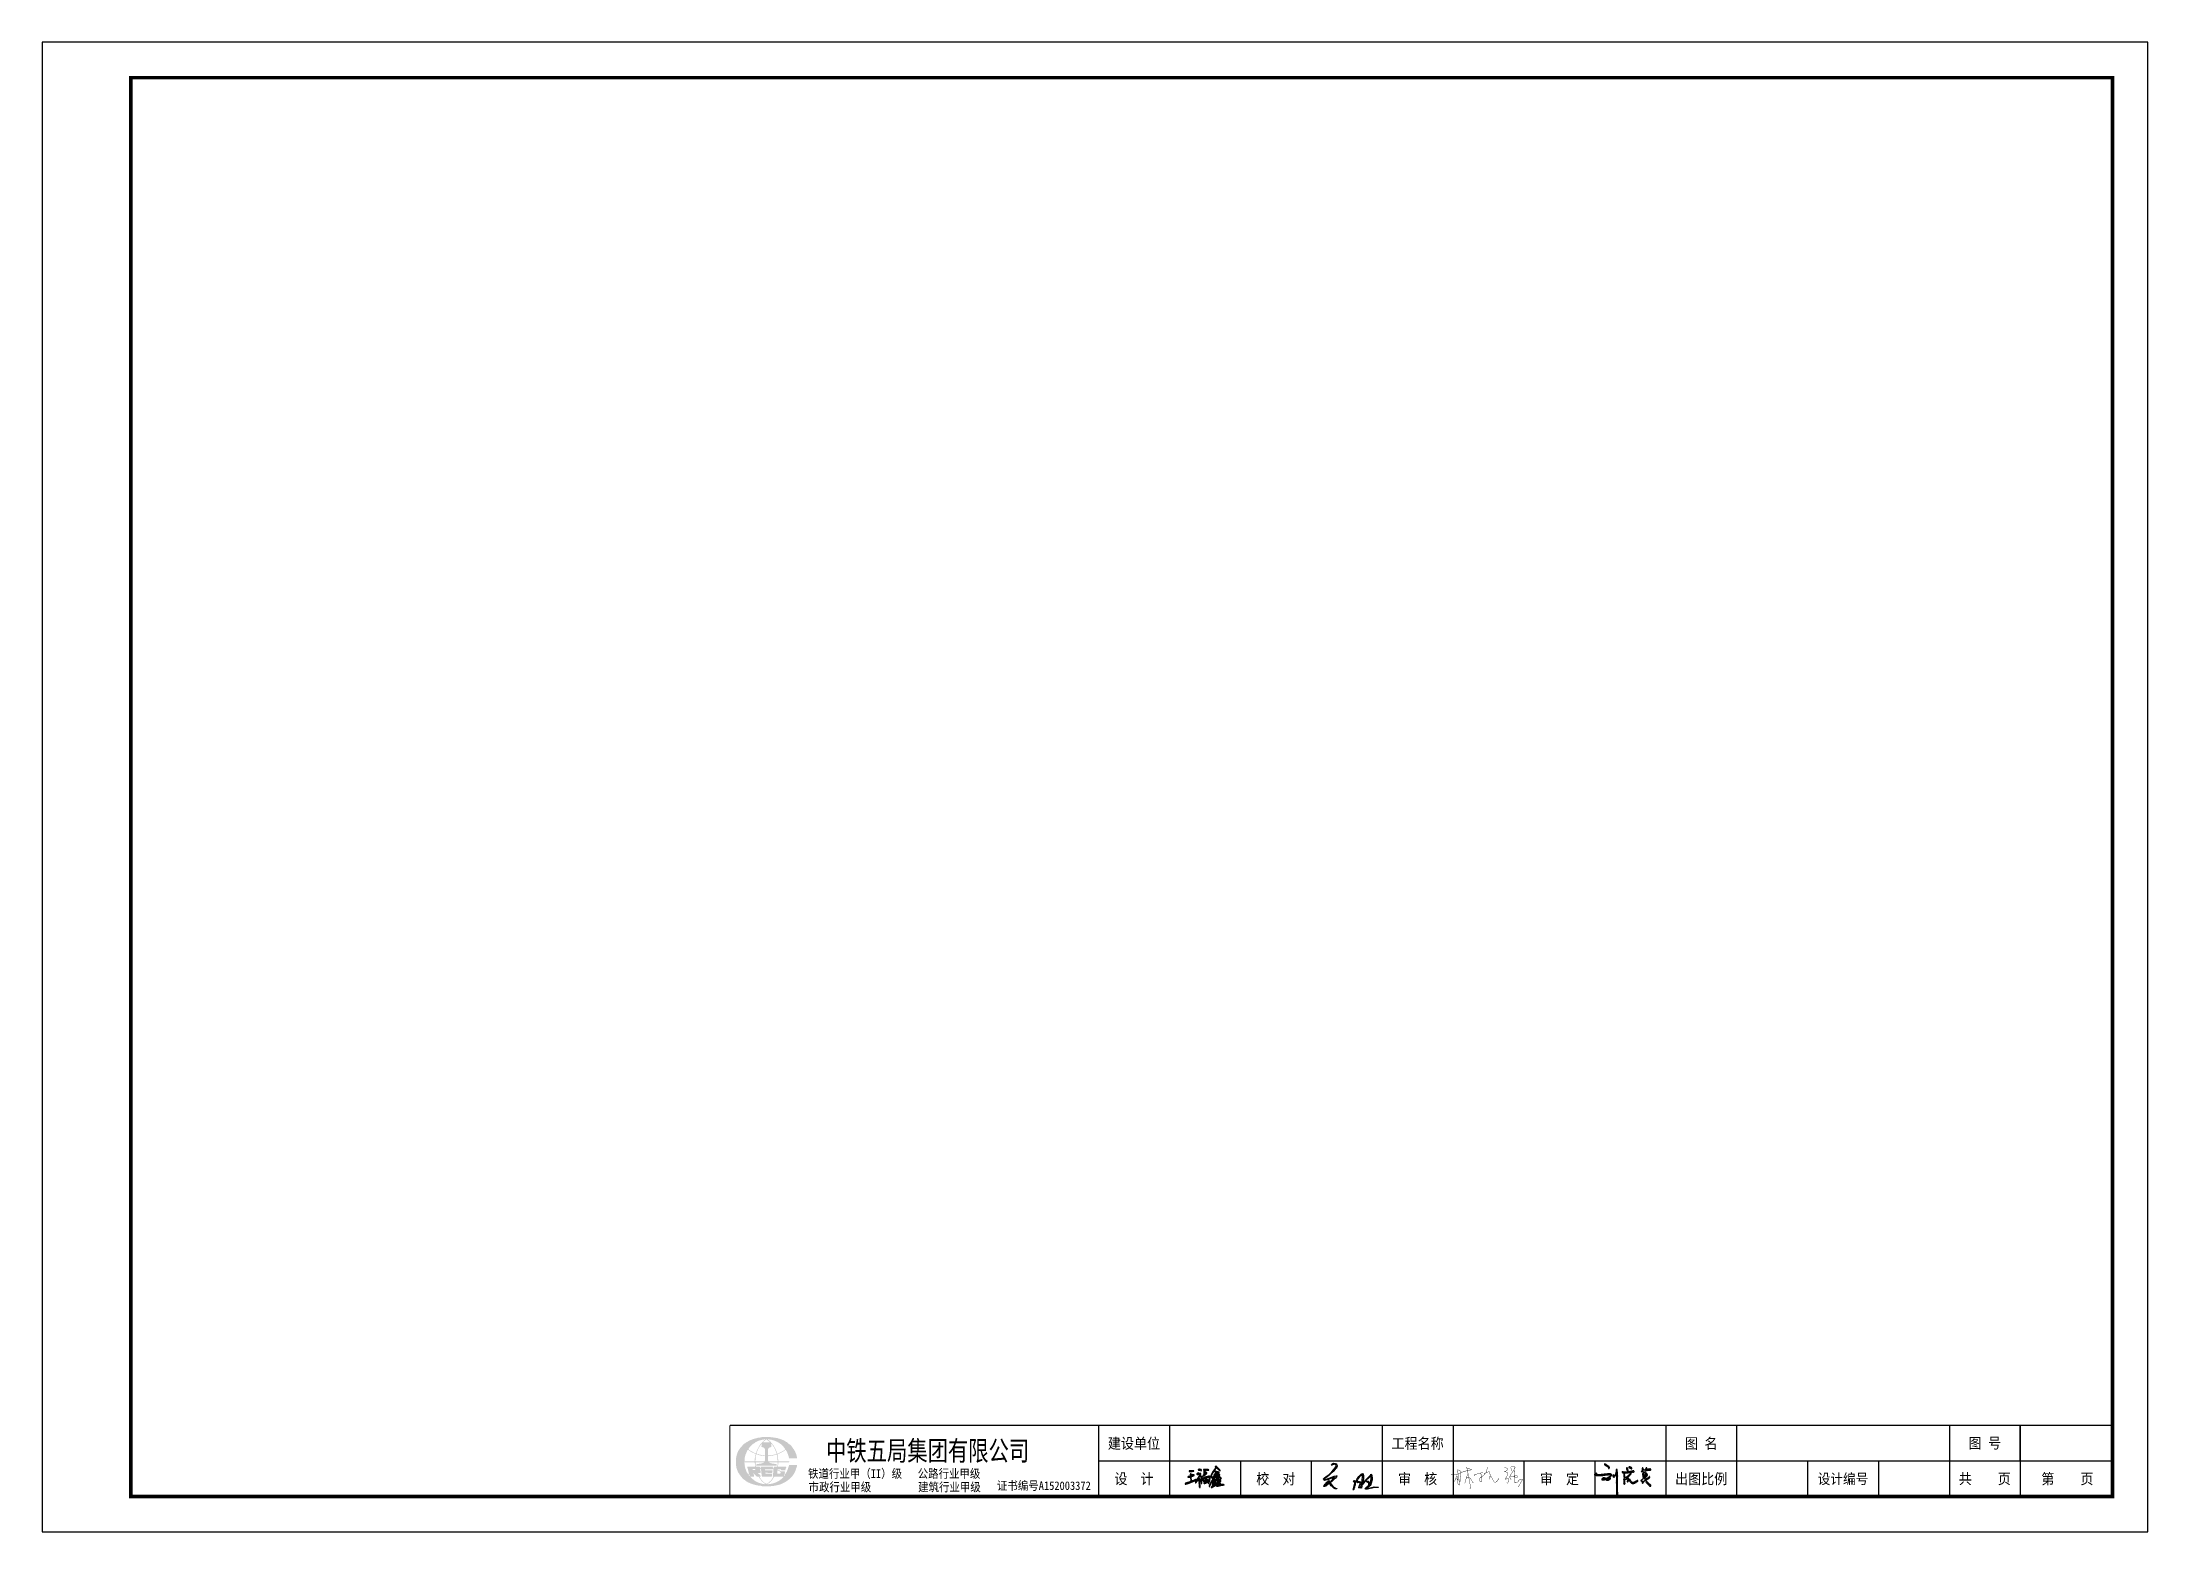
# Model space of a CAD drawing. Extents: x 43627 to 1359545, y -692302 to -50983.
# Drawn here: x 325411 to 384811, y -119088 to -77088 of the extents above; entities that cross this region are included whole.
import ezdxf
from ezdxf.enums import TextEntityAlignment as Align

# ---------------------------------------------------------------- set-up
doc = ezdxf.new("R2018")
doc.units = 0
doc.header["$LTSCALE"] = 1000
doc.header["$MEASUREMENT"] = 0
for name, color, linetype in [('@GPS', 40, 'Continuous'), ('_签字', 2, 'Continuous'), ('tuqian_neibu_pl', 7, 'Continuous'), ('图签目录', 255, 'Continuous'), ('标准图签', 7, 'Continuous')]:
    doc.layers.add(name, color=color, linetype=linetype)
doc.styles.get("Standard").update_dxf_attribs({"font": 'gbenor.shx', "bigfont": 'gbcbig.shx'})
doc.styles.add('宋体', font='宋体.ttf', dxfattribs={"width": 0.8})

# ---------------------------------------------------------------- blocks, each defined once
blk = doc.blocks.new('A$C0F185FAE')
h = blk.add_hatch(color=0)
h.dxf.hatch_style = 1
h.paths.add_polyline_path([(2022, 1331), (2014, 1348), (2009, 1355), (1997, 1369), (1987, 1384), (1982, 1391), (1972, 1406), (1948, 1430), (1937, 1442), (1913, 1466), (1866, 1499), (1843, 1518), (1800, 1556), (1778, 1563), (1767, 1569), (1750, 1585), (1695, 1616), (1666, 1630), (1606, 1653), (1576, 1663), (1561, 1668), (1531, 1678), (1503, 1683), (1489, 1688), (1463, 1700), (1440, 1700), (1428, 1702), (1406, 1710), (1353, 1714), (1327, 1718), (1275, 1731), (1253, 1727), (1240, 1729), (1219, 1738), (1106, 1738), (1050, 1738), (938, 1738), (893, 1728), (870, 1723), (825, 1713), (797, 1715), (782, 1713), (756, 1703), (716, 1694), (696, 1689), (656, 1678), (626, 1668), (611, 1663), (581, 1653), (557, 1642), (544, 1637), (519, 1628), (489, 1613), (474, 1606), (444, 1591), (398, 1565), (375, 1552), (331, 1522), (285, 1492), (263, 1474), (225, 1435), (227, 1429), (222, 1425), (199, 1403), (188, 1391), (166, 1369), (139, 1325), (124, 1304), (94, 1263), (95, 1254), (92, 1248), (84, 1244), (63, 1196), (54, 1172), (38, 1122), (31, 1098), (28, 1086), (22, 1063), (17, 1038), (14, 1025), (9, 1000), (10, 985), (8, 976), (0, 963), (0, 878), (0, 835), (0, 750), (12, 711), (17, 691), (22, 650), (32, 620), (37, 605), (47, 575), (72, 512), (89, 481), (128, 425), (136, 409), (141, 401), (153, 388), (178, 355), (190, 339), (216, 306), (239, 283), (251, 271), (275, 247), (310, 224), (326, 210), (356, 181), (383, 172), (396, 165), (419, 147), (503, 108), (546, 91), (634, 63), (669, 55), (686, 51), (719, 41), (733, 37), (741, 35), (756, 34), (781, 29), (794, 27), (819, 22), (870, 20), (895, 15), (944, 0), (1054, 0), (1109, 0), (1219, 0), (1234, 5), (1241, 8), (1256, 13), (1314, 14), (1343, 17), (1400, 28), (1436, 34), (1453, 37), (1488, 47), (1549, 61), (1580, 71), (1638, 97), (1673, 114), (1690, 123), (1725, 141), (1748, 155), (1759, 163), (1781, 178), (1798, 186), (1805, 191), (1819, 203), (1847, 223), (1860, 233), (1888, 253), (1932, 297), (1953, 319), (1997, 363), (2024, 406), (2038, 428), (2069, 469), (2080, 505), (2087, 523), (2103, 556), (2109, 577), (2114, 588), (2125, 606), (2124, 624), (2127, 634), (2135, 650), (2148, 686), (2153, 706), (2157, 744), (2153, 743), (2150, 747), (2150, 750), (2043, 750), (1989, 750), (1882, 750), (1866, 713), (1859, 694), (1847, 656), (1837, 626), (1832, 611), (1822, 581), (1805, 538), (1795, 516), (1772, 475), (1767, 458), (1761, 449), (1747, 438), (1739, 444), (1735, 447), (1725, 450), (1723, 459), (1722, 469), (1730, 487), (1731, 499), (1728, 519), (1725, 521), (1725, 525), (1678, 525), (1654, 525), (1606, 525), (1556, 552), (1530, 564), (1475, 581), (1475, 589), (1475, 593), (1475, 600), (1520, 600), (1543, 600), (1588, 600), (1592, 583), (1597, 575), (1610, 563), (1618, 558), (1627, 561), (1631, 569), (1676, 569), (1699, 569), (1744, 569), (1754, 607), (1761, 626), (1775, 663), (1778, 675), (1776, 684), (1769, 694), (1656, 694), (1600, 694), (1488, 694), (1480, 700), (1479, 711), (1485, 719), (1485, 739), (1487, 750), (1494, 769), (1494, 801), (1494, 818), (1494, 850), (1646, 850), (1723, 850), (1875, 850), (1882, 858), (1883, 865), (1882, 875), (1729, 875), (1653, 875), (1500, 875), (1501, 879), (1497, 882), (1494, 881), (1494, 911), (1494, 926), (1494, 956), (1491, 956), (1490, 956), (1488, 956), (1488, 981), (1488, 994), (1488, 1019), (1475, 1061), (1471, 1084), (1469, 1128), (1490, 1140), (1502, 1145), (1525, 1153), (1575, 1178), (1600, 1191), (1650, 1216), (1691, 1240), (1710, 1253), (1747, 1281), (1756, 1283), (1762, 1281), (1769, 1275), (1768, 1267), (1771, 1260), (1778, 1256), (1793, 1226), (1801, 1211), (1816, 1181), (1828, 1149), (1834, 1133), (1847, 1100), (1852, 1094), (1853, 1089), (1853, 1081), (1861, 1051), (1865, 1036), (1872, 1006), (1875, 994), (1880, 987), (1891, 981), (1995, 981), (2047, 981), (2150, 981), (2161, 1001), (2162, 1017), (2153, 1038), (2136, 1109), (2124, 1145), (2094, 1213), (2068, 1262), (2054, 1286)])
h.paths.add_polyline_path([(1740, 1311), (1738, 1297), (1697, 1267), (1676, 1253), (1631, 1228), (1596, 1211), (1579, 1202), (1544, 1185), (1536, 1182), (1533, 1181), (1525, 1178), (1503, 1167), (1491, 1161), (1469, 1150), (1459, 1156), (1454, 1163), (1453, 1175), (1444, 1197), (1441, 1208), (1435, 1231), (1423, 1256), (1418, 1268), (1410, 1294), (1395, 1324), (1387, 1339), (1372, 1369), (1357, 1386), (1350, 1397), (1344, 1419), (1299, 1475), (1277, 1504), (1231, 1560), (1198, 1596), (1179, 1612), (1138, 1638), (1131, 1642), (1128, 1649), (1131, 1656), (1179, 1650), (1203, 1647), (1250, 1641), (1280, 1632), (1295, 1628), (1325, 1622), (1355, 1612), (1370, 1607), (1400, 1597), (1420, 1584), (1433, 1579), (1456, 1575), (1477, 1558), (1489, 1551), (1513, 1538), (1561, 1506), (1585, 1488), (1628, 1450), (1670, 1404), (1690, 1381), (1728, 1331), (1738, 1321)], flags=16)
h.paths.add_polyline_path([(1428, 1181), (1438, 1147), (1432, 1140), (1428, 1137), (1419, 1135), (1337, 1113), (1296, 1104), (1213, 1088), (1180, 1088), (1164, 1088), (1131, 1088), (1131, 1150), (1131, 1181), (1131, 1244), (1134, 1244), (1135, 1244), (1138, 1244), (1138, 1271), (1138, 1285), (1138, 1313), (1144, 1318), (1147, 1323), (1147, 1331), (1155, 1335), (1158, 1342), (1156, 1350), (1183, 1366), (1198, 1373), (1228, 1381), (1241, 1380), (1251, 1386), (1256, 1397), (1256, 1421), (1256, 1433), (1256, 1456), (1247, 1465), (1245, 1476), (1250, 1488), (1255, 1488), (1257, 1490), (1260, 1494), (1281, 1467), (1291, 1454), (1310, 1425), (1325, 1403), (1332, 1392), (1347, 1369), (1365, 1334), (1373, 1316), (1391, 1281), (1398, 1261), (1402, 1251), (1410, 1231), (1422, 1198)], flags=16)
h.paths.add_polyline_path([(1444, 1119), (1454, 1066), (1459, 1040), (1469, 988), (1466, 955), (1467, 939), (1472, 906), (1478, 895), (1477, 885), (1469, 875), (1345, 875), (1283, 875), (1160, 875), (1146, 891), (1140, 900), (1131, 919), (1131, 976), (1131, 1005), (1131, 1063), (1138, 1058), (1147, 1061), (1150, 1069), (1175, 1069), (1188, 1069), (1213, 1069), (1220, 1070), (1224, 1071), (1231, 1072), (1261, 1077), (1276, 1080), (1306, 1085), (1361, 1098), (1389, 1105)], flags=16)
h.paths.add_polyline_path([(1469, 850), (1469, 847), (1470, 845), (1472, 844), (1479, 837), (1478, 824), (1469, 819), (1469, 786), (1469, 770), (1469, 738), (1462, 721), (1460, 712), (1456, 694), (1415, 694), (1395, 694), (1353, 694), (1350, 690), (1348, 688), (1344, 684), (1339, 664), (1337, 654), (1331, 634), (1322, 632), (1316, 633), (1306, 638), (1304, 650), (1305, 657), (1310, 669), (1315, 677), (1314, 687), (1306, 694), (1136, 694), (1051, 694), (881, 694), (882, 690), (878, 688), (876, 668), (877, 657), (881, 638), (875, 640), (869, 637), (866, 631), (863, 634), (862, 635), (859, 638), (852, 660), (848, 671), (844, 694), (791, 694), (765, 694), (713, 694), (713, 697), (712, 699), (709, 700), (703, 720), (700, 730), (694, 750), (694, 790), (694, 810), (694, 850), (799, 850), (851, 850), (956, 850), (959, 858), (969, 861), (975, 856), (979, 851), (981, 847), (981, 841), (968, 836), (961, 832), (950, 822), (920, 812), (905, 807), (875, 797), (871, 796), (869, 795), (866, 794), (849, 794), (841, 794), (825, 794), (818, 793), (814, 792), (806, 791), (776, 786), (761, 783), (731, 778), (728, 774), (726, 773), (722, 769), (715, 753), (716, 740), (725, 725), (1010, 725), (1153, 725), (1438, 725), (1436, 730), (1437, 734), (1441, 738), (1447, 753), (1446, 764), (1438, 778), (1430, 779), (1426, 780), (1419, 781), (1396, 785), (1385, 787), (1363, 791), (1355, 792), (1351, 793), (1344, 794), (1331, 794), (1325, 794), (1313, 794), (1293, 799), (1283, 801), (1263, 806), (1229, 814), (1212, 822), (1185, 844), (1182, 847), (1184, 852), (1188, 853), (1193, 858), (1203, 857), (1206, 850), (1311, 850), (1364, 850)], flags=16)
h.paths.add_polyline_path([(1194, 1550), (1184, 1546), (1175, 1549), (1169, 1556), (1096, 1556), (1060, 1556), (988, 1556), (985, 1549), (976, 1546), (969, 1550), (969, 1556), (969, 1560), (969, 1566), (1005, 1597), (1023, 1613), (1060, 1644), (1068, 1651), (1076, 1653), (1088, 1650), (1125, 1618), (1144, 1603), (1185, 1575), (1193, 1569), (1197, 1561)], flags=16)
h.paths.add_polyline_path([(1031, 1238), (1031, 1180), (1031, 1151), (1031, 1094), (1015, 1086), (1005, 1085), (988, 1088), (969, 1096), (957, 1098), (938, 1094), (911, 1104), (897, 1107), (869, 1110), (847, 1117), (836, 1119), (813, 1122), (794, 1132), (783, 1135), (763, 1138), (747, 1141), (738, 1148), (731, 1163), (742, 1201), (748, 1220), (763, 1256), (789, 1319), (805, 1349), (841, 1406), (852, 1420), (858, 1428), (866, 1444), (881, 1458), (887, 1468), (894, 1488), (901, 1488), (905, 1488), (913, 1488), (913, 1463), (913, 1450), (913, 1425), (903, 1417), (902, 1404), (910, 1394), (940, 1379), (955, 1372), (988, 1363), (1006, 1346), (1015, 1335), (1025, 1313), (1025, 1283), (1025, 1268), (1025, 1238), (1028, 1238), (1029, 1238)], flags=16)
h.paths.add_polyline_path([(1494, 556), (1525, 538), (1542, 530), (1575, 516), (1583, 499), (1585, 487), (1581, 469), (1574, 464), (1570, 459), (1569, 450), (1526, 450), (1505, 450), (1463, 450), (1463, 453), (1462, 455), (1460, 456), (1457, 494), (1458, 513), (1463, 550), (1473, 558), (1482, 559)], flags=16)
h.paths.add_polyline_path([(1031, 1063), (1031, 1003), (1031, 973), (1031, 913), (1022, 899), (1018, 891), (1013, 875), (885, 875), (821, 875), (694, 875), (696, 880), (695, 884), (691, 888), (682, 903), (683, 918), (694, 931), (694, 964), (694, 980), (694, 1013), (707, 1048), (711, 1068), (713, 1106), (719, 1114), (721, 1119), (725, 1128), (754, 1125), (768, 1120), (794, 1106), (868, 1088), (906, 1081), (981, 1069), (999, 1069), (1008, 1069), (1025, 1069), (1025, 1065), (1028, 1062)], flags=16)
h.paths.add_polyline_path([(1321, 612), (1325, 606), (1325, 588), (1325, 578), (1325, 559), (1324, 548), (1323, 543), (1322, 531), (1317, 486), (1315, 464), (1310, 419), (1306, 391), (1304, 378), (1300, 350), (1306, 345), (1311, 343), (1319, 344), (1321, 338), (1322, 336), (1325, 331), (1291, 280), (1273, 255), (1235, 206), (1208, 180), (1195, 167), (1169, 141), (1156, 135), (1150, 130), (1141, 119), (1120, 102), (1107, 95), (1081, 88), (1038, 109), (1017, 121), (978, 150), (931, 195), (909, 221), (872, 275), (860, 289), (855, 296), (847, 313), (838, 319), (834, 326), (834, 338), (854, 343), (864, 345), (884, 350), (881, 360), (879, 365), (875, 375), (870, 375), (868, 375), (863, 375), (863, 379), (863, 381), (863, 384), (845, 408), (833, 418), (806, 431), (806, 435), (806, 437), (806, 441), (800, 451), (793, 455), (781, 456), (781, 464), (781, 468), (781, 475), (816, 475), (834, 475), (869, 475), (868, 479), (872, 481), (871, 509), (870, 523), (869, 550), (861, 568), (859, 578), (856, 597), (862, 607), (870, 612), (881, 613), (887, 591), (889, 579), (891, 556), (898, 519), (900, 500), (900, 463), (905, 448), (908, 440), (913, 425), (913, 400), (913, 388), (913, 363), (920, 358), (924, 353), (925, 344), (1060, 344), (1128, 344), (1263, 344), (1262, 347), (1265, 351), (1269, 350), (1273, 375), (1275, 388), (1278, 413), (1286, 426), (1285, 438), (1275, 450), (1185, 450), (1140, 450), (1050, 450), (1051, 453), (1049, 455), (1047, 456), (1041, 465), (1042, 475), (1050, 481), (1078, 481), (1091, 481), (1119, 481), (1119, 479), (1119, 478), (1119, 475), (1180, 475), (1211, 475), (1272, 475), (1276, 479), (1278, 481), (1281, 484), (1287, 500), (1289, 508), (1291, 525), (1298, 538), (1297, 551), (1288, 563), (1189, 563), (1140, 563), (1041, 563), (1036, 568), (1033, 570), (1028, 575), (1024, 581), (1025, 589), (1031, 594), (1135, 594), (1187, 594), (1291, 594), (1297, 600), (1300, 603), (1306, 609), (1313, 614)], flags=16)
h.paths.add_polyline_path([(1726, 429), (1732, 426), (1735, 419), (1729, 398), (1725, 387), (1713, 369), (1709, 362), (1701, 359), (1694, 363), (1699, 383), (1701, 393), (1706, 413), (1707, 421), (1711, 426), (1719, 428)], flags=16)
h.paths.add_polyline_path([(1026, 1638), (1019, 1631), (1006, 1628), (970, 1592), (952, 1574), (916, 1538), (912, 1529), (906, 1522), (873, 1491), (858, 1472), (834, 1431), (819, 1409), (812, 1398), (797, 1375), (782, 1345), (774, 1330), (759, 1300), (737, 1249), (727, 1222), (709, 1169), (707, 1163), (700, 1160), (694, 1163), (693, 1168), (686, 1172), (681, 1169), (648, 1183), (631, 1191), (600, 1210), (570, 1225), (555, 1232), (525, 1247), (519, 1254), (515, 1256), (506, 1260), (503, 1267), (496, 1270), (488, 1269), (469, 1285), (460, 1294), (444, 1313), (459, 1338), (467, 1351), (484, 1375), (526, 1416), (546, 1437), (588, 1478), (612, 1497), (625, 1505), (650, 1522), (654, 1530), (661, 1533), (669, 1531), (677, 1542), (682, 1547), (694, 1553), (729, 1571), (746, 1580), (781, 1597), (830, 1615), (856, 1623), (906, 1635), (949, 1644), (970, 1648), (1013, 1653), (1017, 1658), (1025, 1656), (1028, 1650)], flags=16)
h.paths.add_polyline_path([(1675, 344), (1677, 336), (1676, 331), (1672, 325), (1643, 296), (1629, 282), (1600, 253), (1583, 241), (1574, 234), (1556, 222), (1553, 214), (1546, 211), (1538, 213), (1530, 202), (1524, 197), (1513, 191), (1488, 178), (1475, 172), (1450, 159), (1418, 140), (1399, 132), (1363, 122), (1317, 103), (1293, 97), (1244, 91), (1215, 81), (1199, 79), (1169, 81), (1153, 75), (1145, 73), (1128, 69), (1126, 71), (1125, 73), (1122, 75), (1144, 101), (1158, 112), (1188, 128), (1211, 152), (1223, 164), (1247, 188), (1279, 226), (1294, 246), (1322, 288), (1330, 291), (1333, 298), (1331, 306), (1346, 320), (1353, 328), (1366, 344), (1482, 346), (1540, 345), (1656, 341), (1664, 342), (1668, 342)], flags=16)
h.paths.add_polyline_path([(697, 1138), (689, 1075), (684, 1043), (669, 981), (669, 939), (669, 918), (669, 875), (524, 875), (451, 875), (306, 875), (308, 880), (307, 884), (303, 888), (302, 890), (304, 894), (306, 894), (306, 919), (306, 931), (306, 956), (308, 964), (308, 968), (309, 975), (314, 1005), (317, 1020), (322, 1050), (331, 1074), (334, 1087), (338, 1113), (357, 1149), (365, 1168), (381, 1206), (394, 1242), (404, 1259), (428, 1288), (443, 1280), (450, 1276), (463, 1266), (502, 1240), (522, 1227), (563, 1203), (588, 1191), (600, 1185), (625, 1172), (655, 1162), (670, 1155)], flags=16)
h.paths.add_polyline_path([(669, 850), (664, 828), (666, 815), (675, 794), (673, 769), (673, 756), (678, 731), (686, 718), (684, 706), (675, 694), (568, 694), (514, 694), (406, 694), (404, 676), (405, 667), (409, 650), (419, 626), (423, 613), (428, 588), (438, 548), (443, 528), (453, 488), (453, 480), (455, 475), (459, 469), (461, 459), (461, 453), (456, 444), (445, 440), (440, 439), (428, 438), (426, 440), (422, 444), (387, 495), (373, 523), (353, 581), (341, 613), (336, 629), (328, 663), (319, 683), (316, 696), (319, 719), (314, 731), (311, 738), (306, 750), (309, 780), (308, 795), (303, 825), (297, 833), (299, 844), (306, 850), (451, 850), (524, 850)], flags=16)
h.paths.add_polyline_path([(687, 594), (690, 585), (688, 575), (678, 573), (669, 572), (652, 576), (641, 576), (625, 569), (613, 578), (602, 580), (588, 575), (590, 580), (588, 584), (584, 588), (583, 596), (591, 605), (600, 603), (602, 602), (606, 604), (606, 606), (633, 606), (646, 606), (672, 606), (674, 604), (676, 603), (678, 600)], flags=16)
h.paths.add_polyline_path([(800, 344), (803, 336), (805, 332), (809, 325), (821, 311), (826, 304), (834, 288), (842, 284), (845, 277), (844, 269), (872, 240), (885, 224), (906, 191), (955, 144), (981, 122), (1035, 81), (1029, 74), (1021, 72), (1013, 75), (994, 84), (982, 85), (963, 81), (910, 95), (884, 102), (831, 116), (810, 127), (798, 131), (775, 138), (723, 162), (698, 177), (650, 209), (646, 217), (640, 220), (631, 219), (615, 238), (604, 247), (581, 259), (551, 289), (536, 304), (506, 334), (510, 337), (512, 339), (513, 344), (563, 344), (588, 344), (638, 344), (637, 348), (641, 350), (637, 394), (632, 416), (616, 456), (622, 458), (626, 457), (631, 453), (675, 409), (697, 388), (741, 344), (764, 344), (776, 344)], flags=16)
h.paths.add_polyline_path([(469, 425), (476, 404), (480, 393), (488, 372), (485, 365), (479, 362), (472, 363), (467, 374), (464, 380), (456, 391), (448, 399), (446, 408), (450, 419), (456, 424), (461, 426)], flags=16)
blk = doc.blocks.new('A$C18054BD9')
h = blk.add_hatch(color=256)
h.paths.add_polyline_path([(270, 346), (269, 351), (264, 354), (262, 356), (256, 358), (254, 358), (252, 358), (251, 360), (233, 360), (224, 360), (206, 360), (206, 359), (206, 358), (203, 358), (201, 358), (197, 358), (195, 358), (194, 358), (192, 358), (185, 357), (181, 356), (173, 355), (171, 356), (169, 355), (167, 353), (162, 353), (159, 353), (154, 353), (150, 350), (148, 350), (144, 351), (130, 350), (124, 349), (110, 348), (107, 348), (105, 348), (102, 347), (85, 347), (77, 347), (60, 347), (59, 345), (56, 345), (54, 347), (44, 348), (39, 349), (30, 351), (27, 352), (26, 352), (23, 351), (22, 354), (23, 356), (24, 357), (31, 359), (34, 361), (38, 366), (38, 368), (38, 368), (37, 370), (25, 366), (19, 364), (8, 358), (5, 356), (3, 355), (1, 352), (0, 349), (0, 347), (2, 345), (8, 341), (12, 339), (19, 338), (26, 338), (29, 337), (35, 335), (48, 335), (55, 335), (67, 335), (67, 333), (75, 333), (78, 333), (85, 333), (85, 334), (85, 335), (97, 335), (103, 335), (115, 335), (115, 336), (115, 336), (121, 336), (124, 336), (130, 336), (143, 339), (149, 340), (162, 341), (169, 342), (172, 343), (179, 344), (188, 344), (193, 345), (202, 347), (209, 347), (212, 347), (219, 347), (222, 349), (223, 349), (226, 349), (236, 348), (240, 347), (249, 347), (252, 347), (254, 346), (255, 343), (255, 342), (254, 339), (252, 333), (250, 330), (245, 325), (236, 317), (231, 313), (222, 306), (218, 305), (216, 303), (213, 301), (207, 297), (204, 296), (198, 293), (195, 293), (193, 292), (191, 290), (190, 289), (189, 289), (188, 288), (183, 287), (181, 288), (176, 289), (175, 290), (175, 291), (174, 292), (169, 294), (166, 295), (160, 299), (154, 299), (150, 299), (144, 299), (135, 296), (131, 293), (124, 288), (120, 284), (118, 282), (115, 278), (115, 275), (115, 273), (117, 271), (119, 269), (121, 268), (123, 265), (130, 265), (134, 265), (141, 265), (142, 264), (144, 264), (145, 265), (155, 267), (159, 268), (169, 270), (172, 272), (175, 271), (179, 270), (186, 265), (190, 264), (199, 261), (205, 261), (208, 261), (214, 261), (220, 262), (223, 264), (229, 267), (239, 274), (245, 279), (254, 288), (255, 291), (255, 293), (254, 296), (254, 297), (253, 297), (252, 297), (248, 295), (246, 294), (244, 291), (235, 284), (231, 281), (221, 276), (220, 276), (219, 276), (217, 276), (213, 275), (211, 275), (207, 274), (202, 274), (200, 275), (196, 278), (196, 280), (197, 282), (199, 282), (201, 283), (202, 283), (205, 284), (213, 288), (217, 290), (224, 294), (235, 300), (239, 304), (248, 312), (255, 317), (258, 320), (263, 327), (264, 331), (266, 332), (268, 335), (268, 337), (270, 338), (271, 343)])
h.paths.add_polyline_path([(162, 282), (162, 280), (162, 278), (161, 278), (160, 278), (159, 277), (151, 275), (147, 274), (138, 274), (135, 276), (132, 276), (129, 275), (127, 277), (126, 279), (127, 282), (130, 283), (131, 284), (133, 285), (136, 287), (138, 288), (142, 288), (147, 289), (150, 289), (155, 288), (157, 286), (158, 285), (160, 283)], flags=16)
h = blk.add_hatch(color=256)
h.paths.add_polyline_path([(221, 448), (223, 445), (226, 445), (228, 445), (231, 446), (231, 448), (232, 449), (233, 450), (235, 456), (235, 460), (233, 465), (231, 469), (230, 470), (229, 474), (219, 479), (215, 483), (208, 490), (206, 490), (204, 491), (204, 492), (195, 497), (191, 500), (184, 506), (176, 510), (172, 512), (163, 515), (160, 514), (158, 513), (156, 511), (156, 507), (157, 506), (158, 503), (160, 503), (161, 502), (162, 501), (180, 491), (188, 485), (205, 473), (211, 468), (214, 466), (220, 463), (221, 459), (222, 458), (222, 454), (221, 450)])
h.paths.add_polyline_path([(577, 441), (581, 436), (583, 437), (585, 437), (587, 438), (588, 442), (589, 444), (588, 449), (586, 453), (584, 455), (581, 458), (572, 463), (568, 465), (558, 468), (556, 469), (554, 469), (551, 469), (547, 468), (545, 468), (542, 465), (540, 464), (539, 463), (540, 461), (542, 458), (543, 457), (547, 456), (556, 454), (561, 452), (570, 448), (574, 443)])
h.paths.add_polyline_path([(522, 402), (524, 400), (527, 400), (529, 401), (531, 403), (531, 409), (531, 412), (529, 417), (525, 430), (523, 437), (517, 449), (514, 452), (512, 453), (508, 456), (505, 454), (504, 453), (501, 451), (501, 446), (502, 443), (504, 439), (510, 425), (512, 418), (519, 405), (521, 403)])
h.paths.add_polyline_path([(770, 389), (773, 386), (778, 386), (780, 386), (784, 388), (788, 389), (790, 389), (794, 391), (800, 400), (803, 404), (810, 411), (813, 411), (814, 412), (816, 414), (822, 414), (826, 414), (831, 416), (837, 417), (840, 418), (845, 420), (850, 419), (853, 419), (858, 420), (860, 420), (862, 420), (863, 418), (870, 418), (873, 418), (880, 418), (881, 420), (882, 421), (884, 421), (885, 426), (884, 429), (883, 433), (880, 434), (879, 435), (877, 436), (874, 437), (871, 437), (868, 435), (864, 435), (862, 435), (858, 435), (856, 435), (855, 434), (854, 434), (844, 432), (839, 432), (829, 430), (825, 428), (822, 429), (818, 431), (820, 439), (821, 443), (822, 451), (820, 454), (817, 455), (813, 455), (810, 453), (809, 452), (806, 449), (806, 442), (806, 438), (803, 432), (801, 428), (800, 425), (796, 422), (791, 422), (788, 421), (783, 419), (778, 417), (774, 417), (769, 420), (768, 430), (767, 436), (764, 446), (762, 449), (761, 451), (759, 453), (756, 454), (754, 453), (752, 451), (751, 451), (750, 450), (750, 449), (750, 441), (750, 436), (750, 428), (751, 424), (752, 422), (754, 418), (754, 415), (754, 413), (752, 411), (750, 407), (747, 406), (743, 404), (740, 403), (739, 403), (736, 401), (735, 399), (736, 398), (737, 396), (745, 396), (749, 397), (756, 398), (760, 397), (763, 396), (765, 393), (769, 390)])
h.paths.add_polyline_path([(470, 374), (474, 372), (479, 371), (482, 372), (487, 374), (495, 374), (499, 374), (508, 374), (521, 376), (528, 377), (541, 380), (544, 381), (546, 381), (549, 381), (555, 382), (558, 383), (563, 384), (570, 386), (573, 387), (580, 388), (584, 389), (586, 389), (590, 390), (595, 387), (598, 386), (604, 385), (610, 386), (613, 387), (619, 390), (621, 392), (622, 394), (621, 397), (620, 401), (619, 403), (616, 406), (613, 408), (611, 408), (608, 408), (602, 406), (599, 405), (593, 404), (584, 402), (580, 401), (572, 399), (562, 397), (557, 396), (547, 393), (543, 393), (541, 393), (537, 392), (536, 394), (533, 393), (532, 392), (527, 391), (525, 390), (520, 388), (516, 388), (513, 388), (509, 386), (503, 386), (500, 386), (494, 386), (492, 385), (490, 385), (488, 385), (480, 386), (476, 386), (469, 387), (461, 388), (458, 388), (451, 391), (447, 392), (446, 392), (442, 394), (440, 395), (438, 395), (436, 393), (435, 392), (434, 391), (433, 390), (433, 387), (433, 386), (434, 384), (439, 382), (442, 381), (447, 378), (453, 377), (457, 376), (463, 374), (468, 375)])
h.paths.add_polyline_path([(761, 310), (762, 306), (765, 305), (767, 305), (770, 307), (770, 308), (771, 308), (772, 309), (772, 329), (772, 340), (772, 360), (771, 360), (770, 362), (771, 363), (773, 365), (772, 367), (770, 369), (769, 371), (767, 373), (764, 372), (761, 370), (759, 368), (758, 364), (756, 359), (755, 356), (756, 350), (757, 344), (757, 341), (756, 335), (757, 335), (757, 335), (758, 335), (758, 327), (758, 323), (758, 315), (760, 312)])
h.paths.add_polyline_path([(749, 219), (750, 217), (753, 217), (756, 217), (759, 219), (762, 222), (764, 224), (768, 225), (771, 232), (773, 235), (778, 240), (781, 247), (783, 250), (788, 256), (798, 259), (802, 261), (811, 266), (813, 266), (814, 267), (816, 269), (827, 273), (833, 276), (843, 283), (853, 289), (858, 293), (866, 302), (867, 304), (867, 306), (867, 308), (866, 312), (866, 314), (863, 317), (862, 319), (861, 320), (860, 321), (859, 321), (858, 321), (856, 321), (857, 317), (858, 315), (857, 311), (854, 307), (852, 305), (847, 301), (843, 299), (840, 297), (837, 293), (821, 287), (813, 283), (798, 275), (796, 275), (795, 275), (793, 275), (793, 285), (793, 290), (797, 300), (807, 310), (813, 315), (822, 325), (825, 329), (826, 332), (829, 336), (830, 342), (830, 345), (829, 351), (829, 356), (827, 359), (824, 363), (820, 367), (817, 369), (812, 371), (808, 371), (806, 371), (802, 370), (794, 364), (791, 361), (786, 354), (786, 352), (788, 351), (790, 351), (797, 354), (801, 355), (809, 356), (811, 353), (812, 351), (815, 349), (816, 344), (815, 341), (813, 336), (810, 329), (807, 326), (802, 321), (801, 320), (799, 319), (798, 320), (796, 324), (796, 327), (797, 331), (801, 333), (802, 334), (805, 337), (805, 338), (805, 339), (805, 340), (802, 341), (800, 341), (797, 341), (792, 340), (790, 339), (787, 335), (785, 333), (784, 331), (783, 328), (784, 323), (783, 321), (781, 317), (781, 312), (781, 309), (781, 304), (780, 301), (779, 299), (777, 296), (765, 288), (759, 284), (748, 273), (740, 268), (736, 264), (730, 257), (729, 256), (729, 254), (729, 253), (733, 250), (734, 249), (737, 246), (743, 247), (745, 247), (751, 247), (754, 247), (756, 247), (759, 246), (760, 246), (760, 244), (760, 243), (758, 237), (756, 234), (751, 230), (748, 227), (748, 226), (747, 222), (748, 220)])
h.paths.add_polyline_path([(468, 201), (469, 200), (471, 199), (473, 200), (474, 202), (477, 205), (479, 207), (480, 211), (480, 214), (480, 216), (478, 218), (475, 220), (474, 221), (472, 223), (473, 230), (473, 233), (475, 240), (475, 245), (476, 247), (477, 251), (477, 257), (477, 260), (477, 265), (480, 268), (481, 270), (484, 272), (496, 277), (502, 279), (515, 282), (518, 283), (520, 282), (523, 280), (525, 276), (526, 272), (524, 268), (522, 261), (520, 258), (518, 251), (518, 250), (517, 249), (516, 249), (515, 244), (516, 241), (518, 237), (519, 235), (521, 234), (524, 235), (526, 238), (527, 239), (530, 242), (530, 244), (530, 245), (532, 246), (535, 251), (537, 253), (543, 256), (544, 257), (546, 258), (548, 258), (549, 257), (550, 257), (551, 256), (553, 251), (555, 248), (557, 243), (561, 235), (564, 231), (570, 224), (575, 219), (579, 216), (586, 213), (589, 213), (590, 212), (593, 210), (599, 208), (603, 208), (609, 209), (617, 210), (620, 211), (627, 214), (633, 216), (636, 217), (641, 220), (650, 225), (654, 227), (662, 234), (670, 239), (674, 242), (681, 248), (682, 251), (682, 253), (680, 255), (679, 256), (678, 257), (677, 258), (673, 259), (671, 258), (669, 256), (659, 248), (654, 245), (644, 238), (631, 231), (625, 228), (611, 224), (605, 224), (603, 224), (597, 224), (590, 227), (587, 229), (582, 233), (577, 240), (574, 243), (569, 250), (570, 252), (569, 254), (568, 255), (564, 262), (562, 265), (559, 272), (556, 274), (553, 274), (549, 273), (549, 272), (548, 272), (548, 271), (545, 271), (543, 271), (540, 272), (540, 277), (540, 280), (538, 285), (536, 288), (536, 289), (534, 292), (533, 292), (533, 293), (531, 292), (526, 293), (524, 294), (519, 295), (512, 293), (508, 292), (501, 290), (500, 292), (500, 293), (500, 296), (516, 307), (525, 313), (541, 324), (550, 333), (554, 337), (563, 346), (567, 352), (570, 355), (576, 360), (576, 364), (576, 365), (574, 368), (571, 369), (569, 368), (566, 367), (561, 362), (558, 360), (553, 354), (549, 349), (547, 346), (542, 342), (541, 342), (541, 342), (540, 342), (540, 341), (540, 340), (540, 339), (538, 339), (537, 339), (536, 338), (535, 334), (534, 332), (531, 331), (521, 325), (516, 321), (508, 313), (502, 310), (500, 308), (495, 304), (491, 304), (488, 303), (485, 300), (484, 298), (482, 298), (480, 299), (479, 305), (479, 308), (477, 314), (477, 320), (477, 322), (477, 328), (474, 338), (474, 343), (474, 353), (476, 356), (476, 358), (476, 361), (472, 363), (469, 363), (465, 363), (463, 362), (462, 362), (461, 363), (461, 362), (460, 360), (459, 360), (459, 354), (459, 351), (459, 346), (460, 342), (461, 340), (462, 336), (462, 330), (462, 327), (462, 321), (463, 316), (464, 314), (465, 310), (465, 301), (465, 297), (465, 289), (463, 285), (462, 283), (460, 279), (459, 278), (459, 278), (458, 277), (457, 274), (457, 272), (459, 270), (461, 267), (462, 266), (463, 263), (464, 255), (463, 251), (461, 243), (461, 236), (461, 233), (461, 226), (460, 226), (460, 226), (459, 226), (459, 220), (459, 217), (459, 211), (458, 211), (458, 209), (458, 208), (460, 205), (462, 203), (466, 201), (467, 201)])
h.paths.add_polyline_path([(870, 167), (874, 165), (877, 166), (878, 167), (880, 169), (882, 170), (883, 170), (884, 171), (886, 174), (886, 176), (885, 179), (882, 184), (880, 187), (875, 190), (873, 191), (871, 192), (869, 194), (857, 205), (851, 211), (840, 223), (833, 228), (829, 231), (823, 238), (819, 239), (817, 239), (812, 240), (810, 239), (810, 238), (808, 238), (807, 236), (807, 235), (807, 233), (810, 226), (813, 223), (818, 218), (820, 217), (820, 216), (821, 214), (838, 197), (846, 189), (863, 172), (863, 171), (864, 171), (863, 169), (868, 168)])
blk.add_hatch(color=256).paths.add_polyline_path([(362, 381), (361, 385), (360, 387), (359, 392), (359, 400), (359, 403), (359, 411), (357, 418), (356, 422), (355, 429), (352, 431), (350, 431), (347, 430), (345, 429), (342, 428), (342, 427), (342, 426), (342, 425), (341, 420), (341, 418), (340, 413), (339, 411), (340, 410), (341, 408), (341, 401), (341, 398), (341, 390), (336, 378), (334, 371), (329, 358), (326, 352), (324, 348), (321, 342), (317, 337), (315, 335), (311, 331), (310, 330), (308, 330), (304, 335), (302, 338), (297, 343), (295, 344), (293, 343), (290, 342), (289, 340), (288, 340), (287, 338), (287, 334), (287, 331), (288, 326), (291, 320), (293, 317), (298, 312), (300, 311), (302, 308), (306, 308), (308, 308), (311, 310), (318, 317), (321, 321), (326, 329), (329, 336), (330, 340), (334, 346), (336, 351), (337, 353), (340, 357), (340, 359), (340, 360), (340, 361), (342, 361), (343, 360), (345, 360), (345, 349), (345, 344), (345, 333), (347, 332), (348, 329), (346, 326), (345, 317), (345, 311), (345, 301), (347, 301), (347, 299), (346, 297), (345, 279), (345, 270), (345, 251), (343, 248), (343, 245), (345, 242), (346, 236), (346, 233), (345, 226), (343, 223), (343, 219), (345, 215), (346, 194), (346, 183), (345, 161), (347, 160), (348, 157), (346, 156), (346, 151), (345, 148), (344, 143), (344, 126), (344, 117), (344, 100), (345, 100), (345, 100), (345, 89), (345, 84), (345, 74), (346, 74), (347, 74), (347, 68), (347, 65), (347, 60), (349, 58), (349, 55), (347, 53), (346, 41), (346, 35), (347, 24), (349, 21), (349, 17), (347, 14), (346, 11), (346, 9), (348, 6), (351, 3), (353, 2), (358, 0), (361, 0), (363, 1), (365, 4), (365, 6), (366, 7), (367, 7), (367, 14), (367, 18), (367, 25), (367, 25), (366, 25), (366, 32), (366, 35), (366, 42), (365, 42), (365, 42), (365, 54), (365, 60), (365, 72), (364, 72), (363, 72), (363, 83), (363, 88), (363, 99), (362, 99), (362, 99), (362, 140), (362, 161), (362, 203), (361, 203), (361, 203), (361, 228), (361, 241), (361, 267), (362, 267), (362, 279), (362, 285), (362, 297), (363, 297), (363, 305), (363, 308), (363, 315), (361, 318), (361, 322), (363, 325), (365, 330), (364, 333), (362, 338), (362, 343), (362, 346), (362, 351), (364, 353), (364, 355), (363, 357), (361, 366), (361, 371)])
for p, q in [((1, 352), (0, 349)), ((0, 349), (0, 347)), ((0, 347), (2, 345)), ((3, 355), (1, 352)), ((2, 345), (8, 341)), ((5, 356), (3, 355)), ((8, 358), (5, 356)), ((19, 364), (8, 358)), ((8, 341), (12, 339)), ((12, 339), (19, 338)), ((25, 366), (19, 364)), ((19, 338), (26, 338)), ((22, 354), (23, 356)), ((23, 351), (22, 354)), ((23, 356), (24, 357)), ((26, 352), (23, 351)), ((24, 357), (31, 359)), ((37, 370), (25, 366)), ((27, 352), (26, 352)), ((26, 338), (29, 337)), ((30, 351), (27, 352)), ((29, 337), (35, 335)), ((39, 349), (30, 351)), ((31, 359), (34, 361)), ((34, 361), (38, 366)), ((35, 335), (48, 335)), ((38, 368), (37, 370)), ((38, 366), (38, 368)), ((38, 368), (38, 368)), ((44, 348), (39, 349)), ((54, 347), (44, 348)), ((48, 335), (55, 335)), ((56, 345), (54, 347)), ((55, 335), (67, 335)), ((59, 345), (56, 345)), ((60, 347), (59, 345)), ((77, 347), (60, 347)), ((67, 335), (67, 334)), ((67, 334), (67, 334)), ((67, 334), (67, 333)), ((67, 333), (75, 333)), ((75, 333), (78, 333)), ((85, 347), (77, 347)), ((78, 333), (85, 333)), ((102, 347), (85, 347)), ((85, 334), (85, 335)), ((85, 335), (97, 335)), ((85, 333), (85, 334)), ((85, 334), (85, 334)), ((97, 335), (103, 335)), ((105, 348), (102, 347)), ((103, 335), (115, 335)), ((107, 348), (105, 348)), ((110, 348), (107, 348)), ((124, 349), (110, 348)), ((115, 335), (115, 336)), ((115, 336), (115, 336)), ((115, 336), (121, 336)), ((115, 335), (115, 335)), ((121, 336), (124, 336)), ((130, 350), (124, 349)), ((124, 336), (130, 336)), ((144, 351), (130, 350)), ((130, 336), (143, 339)), ((143, 339), (149, 340)), ((148, 350), (144, 351)), ((150, 350), (148, 350)), ((149, 340), (162, 341)), ((154, 353), (150, 350)), ((159, 353), (154, 353)), ((158, 513), (156, 511)), ((156, 511), (156, 507)), ((156, 507), (157, 506)), ((157, 506), (158, 503)), ((160, 514), (158, 513)), ((158, 503), (160, 503)), ((162, 353), (159, 353)), ((163, 515), (160, 514)), ((160, 503), (161, 502)), ((161, 502), (162, 501)), ((162, 501), (180, 491)), ((167, 353), (162, 353)), ((162, 341), (169, 342)), ((172, 512), (163, 515)), ((169, 355), (167, 353)), ((171, 356), (169, 355)), ((169, 342), (172, 343)), ((173, 355), (171, 356)), ((176, 510), (172, 512)), ((172, 343), (179, 344)), ((181, 356), (173, 355)), ((184, 506), (176, 510)), ((179, 344), (188, 344)), ((180, 491), (188, 485)), ((185, 357), (181, 356)), ((191, 500), (184, 506)), ((192, 358), (185, 357)), ((188, 485), (205, 473)), ((188, 344), (193, 345)), ((195, 497), (191, 500)), ((194, 358), (192, 358)), ((193, 345), (202, 347)), ((195, 358), (194, 358)), ((204, 492), (195, 497)), ((197, 358), (195, 358)), ((201, 358), (197, 358)), ((203, 358), (201, 358)), ((202, 347), (209, 347)), ((206, 358), (203, 358)), ((204, 491), (204, 492)), ((206, 490), (204, 491)), ((205, 473), (211, 468)), ((208, 490), (206, 490)), ((224, 360), (206, 360)), ((206, 360), (206, 359)), ((206, 359), (206, 359)), ((206, 359), (206, 358)), ((215, 483), (208, 490)), ((209, 347), (212, 347)), ((211, 468), (214, 466)), ((212, 347), (219, 347)), ((214, 466), (220, 463)), ((219, 479), (215, 483)), ((229, 474), (219, 479)), ((219, 347), (222, 349)), ((220, 463), (221, 459)), ((221, 459), (222, 458)), ((222, 454), (221, 450)), ((221, 450), (221, 448)), ((221, 448), (223, 445)), ((222, 458), (222, 454)), ((222, 349), (223, 349)), ((223, 445), (226, 445)), ((223, 349), (226, 349)), ((233, 360), (224, 360)), ((226, 445), (228, 445)), ((226, 349), (236, 348)), ((228, 445), (231, 446)), ((230, 470), (229, 474)), ((231, 469), (230, 470)), ((233, 465), (231, 469)), ((231, 448), (232, 449)), ((231, 446), (231, 448)), ((232, 449), (233, 450)), ((235, 460), (233, 465)), ((233, 450), (235, 456)), ((251, 360), (233, 360)), ((235, 456), (235, 460)), ((236, 348), (240, 347)), ((240, 347), (249, 347)), ((249, 347), (251, 347)), ((252, 333), (250, 330)), ((252, 358), (251, 360)), ((251, 347), (252, 347)), ((254, 358), (252, 358)), ((252, 347), (254, 346)), ((254, 339), (252, 333)), ((256, 358), (254, 358)), ((254, 346), (255, 343)), ((255, 342), (254, 339)), ((255, 343), (255, 342)), ((262, 356), (256, 358)), ((264, 354), (262, 356)), ((263, 327), (264, 331)), ((269, 351), (264, 354)), ((264, 331), (266, 332)), ((266, 332), (268, 335)), ((268, 336), (269, 337)), ((268, 335), (268, 336)), ((270, 346), (269, 351)), ((269, 337), (270, 338)), ((271, 343), (270, 346)), ((270, 338), (271, 343)), ((288, 340), (287, 338)), ((287, 338), (287, 334)), ((287, 334), (287, 331)), ((287, 331), (288, 326)), ((289, 340), (288, 340)), ((290, 342), (289, 340)), ((293, 343), (290, 342)), ((295, 344), (293, 343)), ((297, 343), (295, 344)), ((302, 338), (297, 343)), ((304, 335), (302, 338)), ((308, 330), (304, 335)), ((310, 330), (309, 330)), ((311, 331), (310, 330)), ((315, 335), (311, 331)), ((317, 337), (315, 335)), ((321, 342), (317, 337)), ((324, 348), (321, 342)), ((326, 352), (324, 348)), ((329, 358), (326, 352)), ((326, 329), (329, 336)), ((334, 371), (329, 358)), ((329, 336), (330, 340)), ((330, 340), (334, 346)), ((336, 378), (334, 371)), ((334, 346), (336, 351)), ((341, 390), (336, 378)), ((336, 351), (337, 353)), ((337, 353), (340, 357)), ((340, 413), (339, 411)), ((339, 411), (340, 410)), ((341, 418), (340, 413)), ((340, 410), (341, 408)), ((340, 360), (340, 361)), ((340, 361), (342, 361)), ((340, 359), (340, 360)), ((340, 357), (340, 359)), ((342, 425), (341, 420)), ((341, 420), (341, 418)), ((341, 408), (341, 401)), ((341, 401), (341, 398)), ((341, 398), (341, 390)), ((344, 429), (342, 428)), ((342, 428), (342, 427)), ((342, 427), (342, 426)), ((342, 426), (342, 425)), ((342, 361), (343, 360)), ((343, 360), (345, 360)), ((345, 429), (344, 429)), ((347, 430), (345, 429)), ((345, 360), (345, 349)), ((345, 349), (345, 344)), ((345, 344), (345, 333)), ((345, 333), (347, 332)), ((350, 431), (347, 430)), ((347, 332), (348, 329)), ((352, 431), (350, 431)), ((355, 429), (352, 431)), ((356, 422), (355, 429)), ((357, 418), (356, 422)), ((359, 411), (357, 418)), ((359, 403), (359, 411)), ((359, 400), (359, 403)), ((359, 392), (359, 400)), ((360, 387), (359, 392)), ((361, 385), (360, 387)), ((362, 381), (361, 385)), ((361, 371), (362, 381)), ((361, 366), (361, 371)), ((363, 357), (361, 366)), ((362, 351), (364, 353)), ((362, 346), (362, 351)), ((362, 343), (362, 346)), ((362, 338), (362, 343)), ((364, 333), (362, 338)), ((364, 355), (363, 357)), ((364, 353), (364, 355)), ((365, 330), (364, 333)), ((434, 391), (433, 390)), ((433, 390), (433, 387)), ((433, 387), (433, 386)), ((433, 386), (434, 384)), ((435, 392), (434, 391)), ((434, 384), (439, 382)), ((436, 393), (435, 392)), ((438, 395), (436, 393)), ((440, 395), (438, 395)), ((439, 382), (442, 381)), ((442, 394), (440, 395)), ((446, 392), (442, 394)), ((442, 381), (447, 378)), ((447, 392), (446, 392)), ((451, 391), (447, 392)), ((447, 378), (453, 377)), ((458, 388), (451, 391)), ((453, 377), (457, 376)), ((457, 376), (463, 374)), ((461, 388), (458, 388)), ((460, 360), (459, 360)), ((459, 360), (459, 354)), ((459, 354), (459, 351)), ((459, 351), (459, 346)), ((459, 346), (460, 342)), ((461, 362), (460, 360)), ((460, 342), (461, 340)), ((469, 387), (461, 388)), ((462, 362), (461, 363)), ((461, 363), (461, 362)), ((461, 340), (462, 336)), ((463, 362), (462, 362)), ((462, 336), (462, 330)), ((462, 330), (462, 327)), ((463, 374), (468, 375)), ((465, 363), (463, 362)), ((469, 363), (465, 363)), ((468, 375), (470, 374)), ((476, 386), (469, 387)), ((472, 363), (469, 363)), ((470, 374), (474, 372)), ((476, 361), (472, 363)), ((474, 372), (479, 371)), ((474, 353), (476, 356)), ((474, 343), (474, 353)), ((474, 338), (474, 343)), ((477, 328), (474, 338)), ((480, 386), (476, 386)), ((476, 358), (476, 361)), ((476, 356), (476, 358)), ((479, 371), (482, 372)), ((488, 385), (480, 386)), ((482, 372), (487, 374)), ((487, 374), (495, 374)), ((490, 385), (488, 385)), ((492, 385), (490, 385)), ((494, 386), (492, 385)), ((500, 386), (494, 386)), ((495, 374), (499, 374)), ((499, 374), (508, 374)), ((503, 386), (500, 386)), ((504, 453), (501, 451)), ((501, 451), (501, 446)), ((501, 446), (502, 443)), ((502, 443), (504, 439)), ((509, 386), (503, 386)), ((505, 454), (504, 453)), ((504, 439), (510, 425)), ((508, 456), (505, 454)), ((512, 453), (508, 456)), ((508, 374), (521, 376)), ((513, 388), (509, 386)), ((510, 425), (512, 418)), ((514, 452), (512, 453)), ((512, 418), (519, 405)), ((516, 388), (513, 388)), ((517, 449), (514, 452)), ((520, 388), (516, 388)), ((523, 437), (517, 449)), ((519, 405), (521, 403)), ((525, 390), (520, 388)), ((521, 403), (522, 402)), ((521, 376), (528, 377)), ((531, 331), (521, 325)), ((522, 402), (524, 400)), ((525, 430), (523, 437)), ((524, 400), (527, 400)), ((529, 417), (525, 430)), ((527, 391), (525, 390)), ((527, 400), (529, 401)), ((532, 392), (527, 391)), ((528, 377), (541, 380)), ((531, 412), (529, 417)), ((529, 401), (531, 403)), ((531, 409), (531, 412)), ((531, 403), (531, 409)), ((534, 332), (531, 331)), ((533, 393), (532, 392)), ((536, 394), (533, 393)), ((535, 334), (534, 332)), ((536, 338), (535, 334)), ((537, 392), (536, 394)), ((537, 339), (536, 338)), ((541, 393), (537, 392)), ((538, 339), (537, 339)), ((540, 339), (538, 339)), ((540, 464), (539, 463)), ((539, 463), (540, 461)), ((542, 465), (540, 464)), ((540, 461), (542, 458)), ((541, 342), (540, 342)), ((540, 342), (540, 341)), ((540, 341), (540, 340)), ((540, 340), (540, 339)), ((543, 393), (541, 393)), ((541, 380), (544, 381)), ((542, 342), (541, 342)), ((541, 342), (541, 342)), ((541, 324), (550, 333)), ((545, 468), (542, 465)), ((542, 458), (543, 457)), ((547, 346), (542, 342)), ((543, 457), (547, 456)), ((547, 393), (543, 393)), ((544, 381), (546, 381)), ((547, 468), (545, 468)), ((546, 381), (549, 381)), ((551, 469), (547, 468)), ((547, 456), (556, 454)), ((557, 396), (547, 393)), ((549, 349), (547, 346)), ((549, 381), (555, 382)), ((553, 354), (549, 349)), ((550, 333), (554, 337)), ((554, 469), (551, 469)), ((558, 360), (553, 354)), ((556, 469), (554, 469)), ((554, 337), (563, 346)), ((555, 382), (558, 383)), ((558, 468), (556, 469)), ((556, 454), (561, 452)), ((562, 397), (557, 396)), ((568, 465), (558, 468)), ((558, 383), (563, 384)), ((561, 362), (558, 360)), ((561, 452), (570, 448)), ((566, 367), (561, 362)), ((572, 399), (562, 397)), ((563, 384), (570, 386)), ((563, 346), (567, 352)), ((569, 368), (566, 367)), ((567, 352), (570, 355)), ((572, 463), (568, 465)), ((571, 369), (569, 368)), ((570, 448), (574, 443)), ((570, 386), (573, 387)), ((570, 355), (576, 360)), ((574, 368), (571, 369)), ((581, 458), (572, 463)), ((580, 401), (572, 399)), ((573, 387), (580, 388)), ((574, 443), (577, 441)), ((576, 365), (574, 368)), ((576, 364), (576, 365)), ((576, 360), (576, 364)), ((577, 441), (581, 436)), ((584, 402), (580, 401)), ((580, 388), (584, 389)), ((584, 455), (581, 458)), ((581, 436), (583, 437)), ((583, 437), (585, 437)), ((586, 453), (584, 455)), ((593, 404), (584, 402)), ((584, 389), (586, 389)), ((585, 437), (587, 438)), ((588, 449), (586, 453)), ((586, 389), (590, 390)), ((587, 438), (588, 442)), ((589, 444), (588, 449)), ((588, 442), (589, 444)), ((590, 390), (595, 387)), ((599, 405), (593, 404)), ((595, 387), (598, 386)), ((598, 386), (604, 385)), ((602, 406), (599, 405)), ((608, 408), (602, 406)), ((604, 385), (610, 386)), ((611, 408), (608, 408)), ((610, 386), (613, 387)), ((613, 408), (611, 408)), ((616, 406), (613, 408)), ((613, 387), (619, 390)), ((619, 403), (616, 406)), ((620, 401), (619, 403)), ((619, 390), (621, 392)), ((621, 397), (620, 401)), ((622, 394), (621, 397)), ((621, 392), (622, 394)), ((736, 401), (735, 399)), ((735, 399), (736, 398)), ((739, 403), (736, 401)), ((736, 398), (737, 396)), ((737, 396), (745, 396)), ((740, 403), (739, 403)), ((743, 404), (740, 403)), ((747, 406), (743, 404)), ((745, 396), (749, 397)), ((750, 407), (747, 406)), ((749, 397), (756, 398)), ((751, 451), (750, 450)), ((750, 450), (750, 449)), ((750, 449), (750, 441)), ((750, 441), (750, 436)), ((750, 436), (750, 428)), ((750, 428), (751, 424)), ((752, 411), (750, 407)), ((752, 451), (751, 451)), ((751, 424), (752, 422)), ((754, 453), (752, 451)), ((752, 422), (754, 418)), ((754, 413), (752, 411)), ((756, 454), (754, 453)), ((754, 418), (754, 415)), ((754, 415), (754, 413)), ((756, 359), (755, 356)), ((755, 356), (756, 350)), ((759, 453), (756, 454)), ((756, 398), (760, 397)), ((758, 364), (756, 359)), ((756, 350), (757, 344)), ((757, 341), (756, 335)), ((756, 335), (757, 335)), ((757, 344), (757, 341)), ((757, 335), (757, 335)), ((757, 335), (758, 335)), ((759, 368), (758, 364)), ((758, 335), (758, 327)), ((761, 451), (759, 453)), ((761, 370), (759, 368)), ((760, 397), (763, 396)), ((762, 449), (761, 451)), ((764, 372), (761, 370)), ((764, 446), (762, 449)), ((763, 396), (765, 393)), ((767, 436), (764, 446)), ((767, 373), (764, 372)), ((765, 393), (769, 390)), ((768, 430), (767, 436)), ((769, 371), (767, 373)), ((769, 420), (768, 430)), ((774, 417), (769, 420)), ((769, 390), (770, 389)), ((770, 369), (769, 371)), ((770, 389), (773, 386)), ((772, 367), (770, 369)), ((770, 362), (771, 363)), ((771, 360), (770, 362)), ((771, 363), (773, 365)), ((772, 360), (771, 360)), ((773, 365), (772, 367)), ((772, 340), (772, 360)), ((772, 329), (772, 340)), ((773, 386), (778, 386)), ((778, 417), (774, 417)), ((783, 419), (778, 417)), ((778, 386), (780, 386)), ((780, 386), (784, 388)), ((788, 421), (783, 419)), ((784, 331), (783, 328)), ((784, 388), (788, 389)), ((785, 333), (784, 331)), ((787, 335), (785, 333)), ((791, 361), (786, 354)), ((786, 354), (786, 352)), ((786, 352), (788, 351)), ((790, 339), (787, 335)), ((791, 422), (788, 421)), ((788, 389), (790, 389)), ((788, 351), (790, 351)), ((790, 389), (794, 391)), ((790, 351), (797, 354)), ((792, 340), (790, 339)), ((796, 422), (791, 422)), ((794, 364), (791, 361)), ((797, 341), (792, 340)), ((794, 391), (800, 400)), ((802, 370), (794, 364)), ((800, 425), (796, 422)), ((796, 327), (797, 331)), ((797, 354), (801, 355)), ((800, 341), (797, 341)), ((797, 331), (801, 333)), ((801, 428), (800, 425)), ((800, 400), (803, 404)), ((802, 341), (800, 341)), ((803, 432), (801, 428)), ((801, 355), (809, 356)), ((801, 333), (802, 334)), ((806, 371), (802, 370)), ((805, 340), (802, 341)), ((802, 334), (805, 337)), ((806, 438), (803, 432)), ((803, 404), (810, 411)), ((805, 339), (805, 340)), ((805, 338), (805, 339)), ((805, 337), (805, 338)), ((809, 452), (806, 449)), ((806, 449), (806, 442)), ((806, 442), (806, 438)), ((808, 371), (806, 371)), ((812, 371), (808, 371)), ((810, 453), (809, 452)), ((809, 356), (811, 353)), ((813, 455), (810, 453)), ((810, 411), (813, 411)), ((813, 336), (810, 329)), ((811, 353), (812, 351)), ((817, 369), (812, 371)), ((812, 351), (815, 349)), ((817, 455), (813, 455)), ((813, 411), (814, 412)), ((815, 341), (813, 336)), ((814, 412), (816, 414)), ((815, 349), (816, 344)), ((816, 344), (815, 341)), ((816, 414), (822, 414)), ((820, 454), (817, 455)), ((820, 367), (817, 369)), ((818, 431), (820, 439)), ((822, 429), (818, 431)), ((822, 451), (820, 454)), ((820, 439), (821, 443)), ((824, 363), (820, 367)), ((821, 443), (822, 451)), ((825, 428), (822, 429)), ((822, 414), (826, 414)), ((827, 359), (824, 363)), ((829, 430), (825, 428)), ((825, 329), (826, 332)), ((826, 414), (831, 416)), ((826, 332), (829, 336)), ((829, 356), (827, 359)), ((839, 432), (829, 430)), ((829, 351), (829, 356)), ((830, 345), (829, 351)), ((829, 336), (830, 342)), ((830, 342), (830, 345)), ((831, 416), (837, 417)), ((837, 417), (840, 418)), ((844, 432), (839, 432)), ((840, 418), (845, 420)), ((854, 434), (844, 432)), ((845, 420), (850, 419)), ((850, 419), (853, 419)), ((853, 419), (858, 420)), ((855, 434), (854, 434)), ((856, 435), (855, 434)), ((858, 435), (856, 435)), ((862, 435), (858, 435)), ((858, 420), (860, 420)), ((860, 420), (862, 420)), ((864, 435), (862, 435)), ((862, 420), (863, 418)), ((863, 418), (870, 418)), ((868, 435), (864, 435)), ((871, 437), (868, 435)), ((870, 418), (873, 418)), ((874, 437), (871, 437)), ((873, 418), (880, 418)), ((877, 436), (874, 437)), ((879, 435), (877, 436)), ((880, 434), (879, 435)), ((883, 433), (880, 434)), ((880, 418), (881, 420)), ((881, 420), (882, 421)), ((882, 421), (884, 421)), ((884, 429), (883, 433)), ((885, 426), (884, 429)), ((884, 421), (885, 426)), ((118, 282), (115, 278)), ((115, 278), (115, 275)), ((115, 275), (115, 273)), ((115, 273), (117, 271)), ((117, 271), (119, 269)), ((120, 284), (118, 282)), ((119, 269), (121, 268)), ((124, 288), (120, 284)), ((121, 268), (123, 265)), ((123, 265), (130, 265)), ((131, 293), (124, 288)), ((127, 282), (126, 279)), ((126, 279), (127, 277)), ((130, 283), (127, 282)), ((127, 277), (129, 275)), ((129, 275), (132, 276)), ((131, 284), (130, 283)), ((130, 265), (134, 265)), ((135, 296), (131, 293)), ((133, 285), (131, 284)), ((132, 276), (135, 276)), ((136, 287), (133, 285)), ((134, 265), (141, 265)), ((144, 299), (135, 296)), ((135, 276), (138, 274)), ((138, 288), (136, 287)), ((142, 288), (138, 288)), ((138, 274), (147, 274)), ((141, 265), (142, 264)), ((147, 289), (142, 288)), ((142, 264), (144, 264)), ((150, 299), (144, 299)), ((144, 264), (145, 265)), ((145, 265), (155, 267)), ((150, 289), (147, 289)), ((147, 274), (151, 275)), ((154, 299), (150, 299)), ((155, 288), (150, 289)), ((151, 275), (159, 277)), ((160, 299), (154, 299)), ((157, 286), (155, 288)), ((155, 267), (159, 268)), ((158, 285), (157, 286)), ((160, 283), (158, 285)), ((159, 277), (160, 278)), ((159, 268), (169, 270)), ((166, 295), (160, 299)), ((162, 282), (160, 283)), ((160, 278), (161, 278)), ((161, 278), (162, 278)), ((162, 280), (162, 282)), ((162, 278), (162, 280)), ((169, 294), (166, 295)), ((174, 292), (169, 294)), ((169, 270), (172, 272)), ((172, 272), (175, 271)), ((175, 291), (174, 292)), ((175, 290), (175, 291)), ((176, 289), (175, 290)), ((175, 271), (179, 270)), ((181, 288), (176, 289)), ((179, 270), (186, 265)), ((183, 287), (181, 288)), ((188, 288), (183, 287)), ((186, 265), (190, 264)), ((189, 289), (188, 288)), ((190, 289), (189, 289)), ((191, 290), (190, 289)), ((190, 264), (199, 261)), ((193, 292), (191, 290)), ((195, 293), (193, 292)), ((198, 293), (195, 293)), ((196, 280), (197, 282)), ((196, 278), (196, 280)), ((200, 275), (196, 278)), ((197, 282), (199, 282)), ((204, 296), (198, 293)), ((199, 282), (201, 283)), ((199, 261), (205, 261)), ((202, 274), (200, 275)), ((201, 283), (202, 283)), ((202, 283), (205, 284)), ((207, 274), (202, 274)), ((207, 297), (204, 296)), ((205, 284), (213, 288)), ((205, 261), (208, 261)), ((213, 301), (207, 297)), ((211, 275), (207, 274)), ((208, 261), (214, 261)), ((213, 275), (211, 275)), ((216, 303), (213, 301)), ((213, 288), (217, 290)), ((217, 276), (213, 275)), ((214, 261), (220, 262)), ((218, 305), (216, 303)), ((217, 290), (224, 294)), ((219, 276), (217, 276)), ((222, 306), (218, 305)), ((220, 276), (219, 276)), ((221, 276), (220, 276)), ((220, 262), (223, 264)), ((231, 281), (221, 276)), ((231, 313), (222, 306)), ((223, 264), (229, 267)), ((224, 294), (235, 300)), ((229, 267), (239, 274)), ((236, 317), (231, 313)), ((235, 284), (231, 281)), ((235, 300), (239, 304)), ((244, 291), (235, 284)), ((245, 325), (236, 317)), ((239, 304), (248, 312)), ((239, 274), (245, 279)), ((246, 294), (244, 291)), ((250, 330), (245, 325)), ((245, 279), (254, 288)), ((248, 295), (246, 294)), ((248, 312), (255, 317)), ((252, 297), (248, 295)), ((253, 297), (252, 297)), ((254, 297), (253, 297)), ((254, 296), (254, 297)), ((255, 293), (254, 296)), ((254, 288), (255, 291)), ((255, 317), (258, 320)), ((255, 291), (255, 293)), ((258, 320), (263, 327)), ((288, 326), (291, 320)), ((291, 320), (293, 317)), ((293, 317), (298, 312)), ((298, 312), (300, 311)), ((300, 311), (301, 310)), ((301, 310), (302, 308)), ((302, 308), (306, 308)), ((306, 308), (308, 308)), ((309, 330), (308, 330)), ((308, 308), (311, 310)), ((311, 310), (318, 317)), ((318, 317), (321, 321)), ((321, 321), (326, 329)), ((345, 251), (343, 248)), ((343, 248), (343, 245)), ((343, 245), (345, 242)), ((345, 226), (343, 223)), ((343, 223), (343, 219)), ((343, 219), (345, 215)), ((345, 148), (344, 143)), ((344, 143), (344, 126)), ((344, 126), (344, 117)), ((344, 117), (344, 100)), ((344, 100), (344, 100)), ((344, 100), (345, 100)), ((346, 326), (345, 317)), ((345, 317), (345, 311)), ((345, 311), (345, 301)), ((345, 301), (347, 301)), ((346, 297), (345, 279)), ((345, 279), (345, 270)), ((345, 270), (345, 251)), ((345, 242), (346, 236)), ((346, 233), (345, 226)), ((345, 215), (346, 194)), ((346, 183), (345, 161)), ((345, 161), (347, 160)), ((346, 151), (345, 148)), ((345, 100), (345, 100)), ((345, 100), (345, 89)), ((345, 89), (345, 84)), ((345, 84), (345, 74)), ((345, 74), (346, 74)), ((348, 329), (346, 326)), ((347, 299), (346, 297)), ((346, 236), (346, 233)), ((346, 194), (346, 183)), ((348, 157), (346, 156)), ((346, 156), (346, 151)), ((346, 74), (346, 74)), ((346, 74), (347, 74)), ((347, 53), (346, 41)), ((346, 41), (346, 35)), ((346, 35), (347, 24)), ((347, 301), (347, 299)), ((347, 160), (348, 157)), ((347, 74), (347, 68)), ((347, 68), (347, 65)), ((347, 65), (347, 60)), ((347, 60), (349, 58)), ((349, 55), (347, 53)), ((347, 24), (349, 21)), ((349, 17), (347, 14)), ((349, 58), (349, 55)), ((349, 21), (349, 17)), ((361, 322), (363, 325)), ((361, 318), (361, 322)), ((363, 315), (361, 318)), ((361, 241), (361, 267)), ((361, 267), (361, 267)), ((361, 267), (361, 267)), ((361, 267), (362, 267)), ((361, 228), (361, 241)), ((361, 203), (361, 228)), ((362, 203), (361, 203)), ((361, 203), (361, 203)), ((361, 203), (361, 203)), ((362, 285), (362, 297)), ((362, 297), (362, 297)), ((362, 297), (363, 297)), ((362, 279), (362, 285)), ((362, 267), (362, 279)), ((362, 161), (362, 203)), ((362, 140), (362, 161)), ((362, 99), (362, 140)), ((363, 99), (362, 99)), ((362, 99), (362, 99)), ((363, 325), (365, 330)), ((363, 308), (363, 315)), ((363, 305), (363, 308)), ((363, 297), (363, 305)), ((363, 297), (363, 297)), ((363, 88), (363, 99)), ((363, 99), (363, 99)), ((363, 83), (363, 88)), ((363, 72), (363, 83)), ((364, 72), (363, 72)), ((365, 72), (364, 72)), ((364, 72), (364, 72)), ((365, 60), (365, 72)), ((365, 54), (365, 60)), ((365, 42), (365, 54)), ((366, 42), (365, 42)), ((365, 42), (365, 42)), ((366, 35), (366, 42)), ((366, 42), (366, 42)), ((366, 32), (366, 35)), ((366, 25), (366, 32)), ((367, 25), (366, 25)), ((367, 18), (367, 25)), ((367, 25), (367, 25)), ((367, 25), (367, 25)), ((367, 14), (367, 18)), ((458, 277), (457, 274)), ((457, 274), (457, 272)), ((457, 272), (459, 270)), ((459, 278), (458, 277)), ((459, 211), (458, 211)), ((458, 211), (458, 209)), ((458, 209), (458, 208)), ((458, 208), (460, 205)), ((460, 279), (459, 278)), ((459, 278), (459, 278)), ((459, 270), (461, 267)), ((460, 226), (459, 226)), ((459, 226), (459, 220)), ((459, 220), (459, 217)), ((459, 217), (459, 211)), ((462, 283), (460, 279)), ((461, 226), (460, 226)), ((460, 226), (460, 226)), ((460, 205), (462, 203)), ((461, 267), (462, 266)), ((463, 251), (461, 243)), ((461, 243), (461, 236)), ((461, 236), (461, 233)), ((461, 233), (461, 226)), ((462, 327), (462, 321)), ((462, 321), (463, 316)), ((463, 285), (462, 283)), ((462, 266), (463, 263)), ((462, 203), (466, 201)), ((463, 316), (464, 314)), ((465, 289), (463, 285)), ((463, 263), (464, 255)), ((464, 255), (463, 251)), ((464, 314), (465, 310)), ((465, 310), (465, 301)), ((465, 301), (465, 297)), ((465, 297), (465, 289)), ((466, 201), (467, 201)), ((467, 201), (468, 201)), ((468, 201), (469, 200)), ((469, 200), (471, 199)), ((471, 199), (473, 200)), ((472, 223), (473, 230)), ((474, 221), (472, 223)), ((473, 233), (475, 240)), ((473, 230), (473, 233)), ((473, 200), (474, 202)), ((475, 220), (474, 221)), ((474, 202), (477, 205)), ((475, 245), (476, 247)), ((475, 240), (475, 245)), ((478, 218), (475, 220)), ((476, 247), (477, 251)), ((477, 322), (477, 328)), ((477, 320), (477, 322)), ((477, 314), (477, 320)), ((479, 308), (477, 314)), ((477, 265), (480, 268)), ((477, 260), (477, 265)), ((477, 257), (477, 260)), ((477, 251), (477, 257)), ((477, 205), (479, 207)), ((480, 216), (478, 218)), ((479, 305), (479, 308)), ((480, 299), (479, 305)), ((479, 207), (480, 211)), ((482, 298), (480, 299)), ((480, 268), (481, 270)), ((480, 214), (480, 216)), ((480, 211), (480, 214)), ((481, 270), (484, 272)), ((484, 298), (482, 298)), ((485, 300), (484, 298)), ((484, 272), (496, 277)), ((488, 303), (485, 300)), ((491, 304), (488, 303)), ((495, 304), (491, 304)), ((500, 308), (495, 304)), ((496, 277), (502, 279)), ((502, 310), (500, 308)), ((500, 296), (516, 307)), ((500, 293), (500, 296)), ((500, 292), (500, 293)), ((501, 290), (500, 292)), ((508, 292), (501, 290)), ((508, 313), (502, 310)), ((502, 279), (515, 282)), ((516, 321), (508, 313)), ((512, 293), (508, 292)), ((519, 295), (512, 293)), ((515, 282), (518, 283)), ((516, 249), (515, 244)), ((515, 244), (516, 241)), ((521, 325), (516, 321)), ((516, 307), (525, 313)), ((517, 249), (516, 249)), ((516, 241), (518, 237)), ((518, 250), (517, 249)), ((518, 283), (520, 282)), ((520, 258), (518, 251)), ((518, 251), (518, 250)), ((518, 237), (519, 235)), ((524, 294), (519, 295)), ((519, 235), (521, 234)), ((520, 282), (523, 280)), ((522, 261), (520, 258)), ((521, 234), (524, 235)), ((524, 268), (522, 261)), ((523, 280), (525, 276)), ((526, 293), (524, 294)), ((526, 272), (524, 268)), ((524, 235), (526, 238)), ((525, 313), (541, 324)), ((525, 276), (526, 272)), ((531, 292), (526, 293)), ((526, 238), (527, 239)), ((527, 239), (530, 242)), ((530, 245), (532, 246)), ((530, 244), (530, 245)), ((530, 242), (530, 244)), ((533, 293), (531, 292)), ((532, 246), (535, 251)), ((533, 292), (533, 293)), ((534, 292), (533, 292)), ((536, 289), (534, 292)), ((535, 251), (537, 253)), ((536, 288), (536, 289)), ((538, 285), (536, 288)), ((537, 253), (543, 256)), ((540, 280), (538, 285)), ((540, 277), (540, 280)), ((540, 272), (540, 277)), ((543, 271), (540, 272)), ((545, 271), (543, 271)), ((543, 256), (544, 257)), ((544, 257), (546, 258)), ((548, 271), (545, 271)), ((546, 258), (548, 258)), ((549, 272), (548, 272)), ((548, 272), (548, 271)), ((548, 258), (549, 257)), ((553, 274), (549, 273)), ((549, 273), (549, 272)), ((549, 257), (550, 257)), ((550, 257), (551, 256)), ((551, 256), (553, 251)), ((556, 274), (553, 274)), ((553, 251), (555, 248)), ((555, 248), (557, 243)), ((559, 272), (556, 274)), ((557, 243), (561, 235)), ((562, 265), (559, 272)), ((561, 235), (564, 231)), ((564, 262), (562, 265)), ((568, 255), (564, 262)), ((564, 231), (570, 224)), ((569, 254), (568, 255)), ((570, 252), (569, 254)), ((569, 250), (570, 252)), ((574, 243), (569, 250)), ((570, 224), (575, 219)), ((577, 240), (574, 243)), ((575, 219), (579, 216)), ((582, 233), (577, 240)), ((579, 216), (586, 213)), ((587, 229), (582, 233)), ((586, 213), (589, 213)), ((590, 227), (587, 229)), ((589, 213), (590, 212)), ((597, 224), (590, 227)), ((590, 212), (593, 210)), ((593, 210), (599, 208)), ((603, 224), (597, 224)), ((599, 208), (603, 208)), ((605, 224), (603, 224)), ((603, 208), (609, 209)), ((611, 224), (605, 224)), ((609, 209), (617, 210)), ((625, 228), (611, 224)), ((617, 210), (620, 211)), ((620, 211), (627, 214)), ((631, 231), (625, 228)), ((627, 214), (633, 216)), ((644, 238), (631, 231)), ((633, 216), (636, 217)), ((636, 217), (641, 220)), ((641, 220), (650, 225)), ((654, 245), (644, 238)), ((650, 225), (654, 227)), ((659, 248), (654, 245)), ((654, 227), (662, 234)), ((669, 256), (659, 248)), ((662, 234), (670, 239)), ((671, 258), (669, 256)), ((670, 239), (674, 242)), ((673, 259), (671, 258)), ((677, 258), (673, 259)), ((674, 242), (681, 248)), ((678, 257), (677, 258)), ((679, 256), (678, 257)), ((680, 255), (679, 256)), ((682, 253), (680, 255)), ((681, 248), (682, 251)), ((682, 251), (682, 253)), ((730, 257), (729, 256)), ((729, 256), (729, 254)), ((729, 254), (729, 253)), ((729, 253), (733, 250)), ((736, 264), (730, 257)), ((733, 250), (734, 249)), ((734, 249), (737, 246)), ((740, 268), (736, 264)), ((737, 246), (743, 247)), ((748, 273), (740, 268)), ((743, 247), (745, 247)), ((745, 247), (751, 247)), ((748, 226), (747, 222)), ((747, 222), (748, 220)), ((759, 284), (748, 273)), ((751, 230), (748, 227)), ((748, 227), (748, 226)), ((748, 220), (749, 219)), ((749, 219), (750, 217)), ((750, 217), (753, 217)), ((751, 247), (754, 247)), ((756, 234), (751, 230)), ((753, 217), (756, 217)), ((754, 247), (756, 247)), ((756, 247), (759, 246)), ((758, 237), (756, 234)), ((756, 217), (759, 219)), ((758, 327), (758, 323)), ((758, 323), (758, 315)), ((758, 315), (760, 312)), ((760, 243), (758, 237)), ((765, 288), (759, 284)), ((759, 246), (760, 246)), ((759, 219), (762, 222)), ((760, 312), (761, 310)), ((760, 246), (760, 244)), ((760, 244), (760, 243)), ((761, 310), (762, 306)), ((762, 306), (765, 305)), ((762, 222), (764, 224)), ((764, 224), (768, 225)), ((765, 305), (767, 305)), ((777, 296), (765, 288)), ((767, 305), (770, 307)), ((768, 225), (771, 232)), ((770, 307), (770, 308)), ((770, 308), (771, 308)), ((771, 308), (772, 309)), ((771, 232), (773, 235)), ((772, 309), (772, 329)), ((773, 235), (778, 240)), ((779, 299), (777, 296)), ((778, 240), (781, 247)), ((780, 301), (779, 299)), ((781, 304), (780, 301)), ((783, 321), (781, 317)), ((781, 317), (781, 312)), ((781, 312), (781, 309)), ((781, 309), (781, 304)), ((781, 247), (783, 250)), ((783, 328), (784, 323)), ((784, 323), (783, 321)), ((783, 250), (788, 256)), ((788, 256), (798, 259)), ((793, 290), (797, 300)), ((793, 285), (793, 290)), ((793, 275), (793, 285)), ((795, 275), (793, 275)), ((796, 275), (795, 275)), ((796, 324), (796, 327)), ((798, 320), (796, 324)), ((798, 275), (796, 275)), ((797, 300), (807, 310)), ((799, 319), (798, 320)), ((813, 283), (798, 275)), ((798, 259), (802, 261)), ((801, 320), (799, 319)), ((802, 321), (801, 320)), ((807, 326), (802, 321)), ((802, 261), (811, 266)), ((810, 329), (807, 326)), ((807, 310), (813, 315)), ((808, 238), (807, 236)), ((807, 236), (807, 235)), ((807, 235), (807, 233)), ((807, 233), (810, 226)), ((810, 238), (808, 238)), ((812, 240), (810, 239)), ((810, 239), (810, 238)), ((810, 226), (813, 223)), ((811, 266), (813, 266)), ((817, 239), (812, 240)), ((813, 315), (822, 325)), ((821, 287), (813, 283)), ((813, 266), (814, 267)), ((813, 223), (818, 218)), ((814, 267), (816, 269)), ((816, 269), (827, 273)), ((819, 239), (817, 239)), ((818, 218), (820, 217)), ((823, 238), (819, 239)), ((820, 217), (820, 216)), ((820, 216), (821, 214)), ((837, 293), (821, 287)), ((821, 214), (838, 197)), ((822, 325), (825, 329)), ((829, 231), (823, 238)), ((827, 273), (833, 276)), ((833, 228), (829, 231)), ((833, 276), (843, 283)), ((840, 223), (833, 228)), ((840, 297), (837, 293)), ((838, 197), (846, 189)), ((843, 299), (840, 297)), ((851, 211), (840, 223)), ((847, 301), (843, 299)), ((843, 283), (853, 289)), ((846, 189), (863, 172)), ((852, 305), (847, 301)), ((857, 205), (851, 211)), ((854, 307), (852, 305)), ((853, 289), (858, 293)), ((857, 311), (854, 307)), ((858, 321), (856, 321)), ((856, 321), (857, 317)), ((857, 317), (858, 315)), ((858, 315), (857, 311)), ((869, 194), (857, 205)), ((859, 321), (858, 321)), ((858, 293), (866, 302)), ((860, 321), (859, 321)), ((861, 320), (860, 321)), ((862, 319), (861, 320)), ((863, 317), (862, 319)), ((866, 314), (863, 317)), ((863, 172), (863, 171)), ((863, 171), (864, 171)), ((864, 171), (863, 169)), ((863, 169), (868, 168)), ((866, 312), (866, 314)), ((867, 308), (866, 312)), ((866, 302), (867, 304)), ((867, 306), (867, 308)), ((867, 304), (867, 306)), ((868, 168), (870, 167)), ((871, 192), (869, 194)), ((870, 167), (874, 165)), ((873, 191), (871, 192)), ((875, 190), (873, 191)), ((874, 165), (877, 166)), ((880, 187), (875, 190)), ((877, 166), (878, 167)), ((878, 167), (880, 169)), ((882, 184), (880, 187)), ((880, 169), (882, 170)), ((885, 179), (882, 184)), ((882, 170), (883, 170)), ((883, 170), (884, 171)), ((884, 171), (886, 174)), ((886, 176), (885, 179)), ((886, 174), (886, 176))]:
    blk.add_line(p, q)
blk = doc.blocks.new('212')
h = blk.add_hatch(color=256)
h.paths.add_polyline_path([(757691, 53686), (757711, 53709), (757746, 53737), (757784, 53751), (757837, 53740), (757867, 53722), (757896, 53694), (757908, 53658), (757911, 53627), (757897, 53595), (757867, 53560), (757831, 53518), (757751, 53431), (757659, 53343), (757591, 53282), (757472, 53192), (757419, 53149), (757422, 53131), (757437, 53126), (757501, 53137), (757600, 53182), (757788, 53250), (757866, 53272), (757896, 53268), (757906, 53250), (757881, 53225), (757839, 53185), (757798, 53144), (757760, 53107), (757718, 53065), (757653, 53009), (757647, 53001), (757719, 52904), (757750, 52873), (757775, 52848), (757805, 52823), (757831, 52809), (757847, 52793), (757869, 52790), (757889, 52787), (757891, 52778), (757891, 52768), (757862, 52772), (757836, 52772), (757804, 52780), (757784, 52795), (757763, 52811), (757738, 52836), (757705, 52869), (757682, 52892), (757655, 52919), (757630, 52954), (757623, 52975), (757597, 52964), (757568, 52944), (757545, 52925), (757534, 52920), (757507, 52893), (757482, 52878), (757441, 52857), (757405, 52857), (757405, 52881), (757426, 52910), (757455, 52952), (757486, 52982), (757512, 53020), (757540, 53043), (757562, 53065), (757589, 53087), (757604, 53082), (757620, 53068), (757620, 53045), (757623, 53038), (757648, 53039), (757669, 53062), (757709, 53103), (757743, 53140), (757798, 53199), (757809, 53216), (757787, 53216), (757756, 53206), (757703, 53175), (757634, 53158), (757575, 53132), (757541, 53114), (757481, 53100), (757426, 53087), (757397, 53111), (757382, 53151), (757423, 53191), (757493, 53240), (757602, 53322), (757699, 53419), (757773, 53492), (757836, 53576), (757864, 53618), (757869, 53654), (757853, 53681), (757828, 53700), (757797, 53710), (757763, 53708), (757736, 53693), (757706, 53679), (757681, 53677)])
h.paths.add_polyline_path([(758637, 53051), (758667, 53130), (758739, 53243), (758829, 53332), (758874, 53362), (758902, 53345), (758907, 53321), (758914, 53282), (758914, 53242), (758914, 53213), (758915, 53175), (758911, 53143), (758908, 53103), (758898, 53059), (758878, 53005), (758868, 52967), (758838, 52801), (758804, 52807), (758811, 52829), (758811, 52845), (758797, 52845), (758790, 52829), (758762, 52797), (758734, 52808), (758734, 52833), (758756, 52862), (758767, 52897), (758777, 52932), (758786, 52963), (758776, 52983), (758751, 53009), (758717, 53009), (758690, 53000), (758667, 53020), (758698, 53051), (758727, 53057), (758756, 53047), (758787, 53035), (758809, 53004), (758823, 52985), (758823, 52967), (758817, 52944), (758811, 52928), (758811, 52917), (758817, 52910), (758817, 52904), (758828, 52904), (758833, 52907), (758831, 52922), (758838, 52953), (758845, 52989), (758855, 53031), (758865, 53080), (758865, 53137), (758874, 53187), (758874, 53240), (758874, 53278), (758874, 53318), (758855, 53326), (758843, 53314), (758811, 53282), (758787, 53259), (758749, 53215), (758712, 53171), (758694, 53138), (758684, 53118), (758660, 53078), (758646, 53044), (758641, 53042)])
for points in [[(758867, 52964), (758906, 53015), (758978, 53092), (759082, 53198), (759156, 53272), (759191, 53313), (759194, 53328), (759227, 53320), (759236, 53299), (759240, 53257), (759252, 53208), (759242, 53110), (759207, 52983), (759191, 52939), (759174, 52894), (759141, 52877), (759098, 52835), (759075, 52809), (759075, 52804), (759075, 52795), (759104, 52795), (759165, 52813), (759236, 52823), (759331, 52843), (759456, 52840), (759490, 52829), (759484, 52817), (759440, 52821), (759379, 52825), (759315, 52825), (759236, 52793), (759173, 52781), (759075, 52759), (759000, 52758), (758984, 52774), (758991, 52792), (759015, 52820), (759089, 52881), (759124, 52932), (759124, 52969), (759115, 52994), (759071, 53026), (759044, 53026), (759029, 53051), (759036, 53059), (759092, 53059), (759132, 53042), (759148, 53008), (759148, 52988), (759173, 52984), (759183, 52993), (759196, 53076), (759196, 53112), (759206, 53132), (759206, 53180), (759206, 53227), (759207, 53277), (759196, 53286), (759191, 53264), (759165, 53234), (759135, 53209), (759104, 53178), (759016, 53099), (758969, 53048), (758920, 52989), (758886, 52941), (758870, 52925), (758860, 52923)], [(758519, 53058), (758562, 53047), (758571, 52997), (758563, 52913), (758551, 52891), (758539, 52834), (758515, 52773), (758510, 52749), (758546, 52749), (758558, 52760), (758562, 52799), (758580, 52840), (758591, 52887), (758607, 52920), (758613, 52973), (758613, 53008), (758613, 53042), (758598, 53070), (758578, 53082), (758553, 53081), (758532, 53069)]]:
    blk.add_hatch(color=256).paths.add_polyline_path(points)
for points in [[(757691, 53686), (757711, 53709), (757746, 53737), (757784, 53751), (757837, 53740), (757867, 53722), (757896, 53694), (757908, 53658), (757911, 53627), (757897, 53595), (757867, 53560), (757831, 53518), (757751, 53431), (757659, 53343), (757591, 53282), (757472, 53192), (757419, 53149), (757422, 53131), (757437, 53126), (757501, 53137), (757600, 53182), (757788, 53250), (757866, 53272), (757896, 53268), (757906, 53250), (757881, 53225), (757839, 53185), (757798, 53144), (757760, 53107), (757718, 53065), (757653, 53009), (757647, 53001), (757719, 52904), (757750, 52873), (757775, 52848), (757805, 52823), (757831, 52809), (757847, 52793), (757869, 52790), (757889, 52787), (757891, 52778), (757891, 52768), (757862, 52772), (757836, 52772), (757804, 52780), (757784, 52795), (757763, 52811), (757738, 52836), (757705, 52869), (757682, 52892), (757655, 52919), (757630, 52954), (757623, 52975), (757597, 52964), (757568, 52944), (757545, 52925), (757534, 52920), (757507, 52893), (757482, 52878), (757441, 52857), (757405, 52857), (757405, 52881), (757426, 52910), (757455, 52952), (757486, 52982), (757512, 53020), (757540, 53043), (757562, 53065), (757589, 53087), (757604, 53082), (757620, 53068), (757620, 53045), (757623, 53038), (757648, 53039), (757669, 53062), (757709, 53103), (757743, 53140), (757798, 53199), (757809, 53216), (757787, 53216), (757756, 53206), (757703, 53175), (757634, 53158), (757575, 53132), (757541, 53114), (757481, 53100), (757426, 53087), (757397, 53111), (757382, 53151), (757423, 53191), (757493, 53240), (757602, 53322), (757699, 53419), (757773, 53492), (757836, 53576), (757864, 53618), (757869, 53654), (757853, 53681), (757828, 53700), (757797, 53710), (757763, 53708), (757736, 53693), (757706, 53679), (757681, 53677), (757691, 53686)], [(758637, 53051), (758667, 53130), (758739, 53243), (758829, 53332), (758874, 53362), (758902, 53345), (758907, 53321), (758914, 53282), (758914, 53242), (758914, 53213), (758915, 53175), (758911, 53143), (758908, 53103), (758898, 53059), (758878, 53005), (758868, 52967), (758838, 52801), (758804, 52807), (758811, 52829), (758811, 52845), (758797, 52845), (758790, 52829), (758762, 52797), (758734, 52808), (758734, 52833), (758756, 52862), (758767, 52897), (758777, 52932), (758786, 52963), (758776, 52983), (758751, 53009), (758717, 53009), (758690, 53000), (758667, 53020), (758698, 53051), (758727, 53057), (758756, 53047), (758787, 53035), (758809, 53004), (758823, 52985), (758823, 52967), (758817, 52944), (758811, 52928), (758811, 52917), (758817, 52910), (758817, 52904), (758828, 52904), (758833, 52907), (758831, 52922), (758838, 52953), (758845, 52989), (758855, 53031), (758865, 53080), (758865, 53137), (758874, 53187), (758874, 53240), (758874, 53278), (758874, 53318), (758855, 53326), (758843, 53314), (758811, 53282), (758787, 53259), (758749, 53215), (758712, 53171), (758694, 53138), (758684, 53118), (758660, 53078), (758646, 53044), (758641, 53042), (758637, 53051)], [(758867, 52964), (758906, 53015), (758978, 53092), (759082, 53198), (759156, 53272), (759191, 53313), (759194, 53328), (759227, 53320), (759236, 53299), (759240, 53257), (759252, 53208), (759242, 53110), (759207, 52983), (759191, 52939), (759174, 52894), (759141, 52877), (759098, 52835), (759075, 52809), (759075, 52804), (759075, 52795), (759104, 52795), (759165, 52813), (759236, 52823), (759331, 52843), (759456, 52840), (759490, 52829), (759484, 52817), (759440, 52821), (759379, 52825), (759315, 52825), (759236, 52793), (759173, 52781), (759075, 52759), (759000, 52758), (758984, 52774), (758991, 52792), (759015, 52820), (759089, 52881), (759124, 52932), (759124, 52969), (759115, 52994), (759071, 53026), (759044, 53026), (759029, 53051), (759036, 53059), (759092, 53059), (759132, 53042), (759148, 53008), (759148, 52988), (759173, 52984), (759183, 52993), (759196, 53076), (759196, 53112), (759206, 53132), (759206, 53180), (759206, 53227), (759207, 53277), (759196, 53286), (759191, 53264), (759165, 53234), (759135, 53209), (759104, 53178), (759016, 53099), (758969, 53048), (758920, 52989), (758886, 52941), (758870, 52925), (758860, 52923), (758867, 52964)], [(757598, 53015), (757594, 53033), (757585, 53038), (757573, 53042), (757563, 53032), (757528, 53010), (757497, 52979), (757480, 52958), (757469, 52940), (757457, 52915), (757445, 52902), (757448, 52894), (757459, 52894), (757476, 52904), (757508, 52940), (757559, 52967), (757592, 52996), (757598, 53006), (757598, 53015)], [(758519, 53058), (758562, 53047), (758571, 52997), (758563, 52913), (758551, 52891), (758539, 52834), (758515, 52773), (758510, 52749), (758546, 52749), (758558, 52760), (758562, 52799), (758580, 52840), (758591, 52887), (758607, 52920), (758613, 52973), (758613, 53008), (758613, 53042), (758598, 53070), (758578, 53082), (758553, 53081), (758532, 53069), (758519, 53058)]]:
    blk.add_lwpolyline(points)
blk = doc.blocks.new('A2图框参照（不打印）$0$A$C2DCB53A9')
for points in [[(12.57, 8.2), (12.56, 8.26), (12.55, 8.29), (12.54, 8.34), (12.53, 8.34), (12.52, 8.34), (12.51, 8.33), (12.49, 8.37), (12.48, 8.39), (12.45, 8.43), (12.41, 8.43), (12.39, 8.43), (12.36, 8.41), (12.33, 8.4), (12.31, 8.39), (12.29, 8.38), (12.23, 8.38), (12.2, 8.37), (12.15, 8.35), (12.08, 8.34), (12.05, 8.34), (11.98, 8.35), (11.98, 8.36), (11.98, 8.36), (11.97, 8.36), (11.96, 8.35), (11.96, 8.34), (11.96, 8.32), (11.98, 8.28), (12, 8.26), (12.04, 8.25), (12.08, 8.23), (12.1, 8.22), (12.13, 8.19), (12.13, 8.17), (12.13, 8.17), (12.13, 8.15), (12.13, 8.13), (12.14, 8.12), (12.16, 8.11), (12.17, 8.08), (12.17, 8.06), (12.15, 8.04), (12.14, 8.02), (12.13, 8.02), (12.13, 8), (12.13, 8.01), (12.11, 8.01), (12.11, 8.01), (12.1, 8.01), (12.09, 7.99), (12.1, 7.99), (12.09, 7.94), (12.08, 7.92), (12.06, 7.88), (12.04, 7.83), (12.03, 7.82), (12, 7.78), (11.99, 7.75), (11.99, 7.74), (11.98, 7.71), (11.97, 7.71), (11.97, 7.71), (11.95, 7.71), (11.94, 7.66), (11.93, 7.64), (11.89, 7.6), (11.88, 7.57), (11.87, 7.56), (11.84, 7.54), (11.85, 7.51), (11.85, 7.49), (11.83, 7.47), (11.8, 7.44), (11.79, 7.42), (11.76, 7.4), (11.77, 7.37), (11.76, 7.35), (11.74, 7.33), (11.72, 7.32), (11.72, 7.31), (11.7, 7.3), (11.71, 7.27), (11.7, 7.25), (11.68, 7.23), (11.64, 7.17), (11.62, 7.15), (11.58, 7.1), (11.58, 7.07), (11.58, 7.05), (11.56, 7.03), (11.56, 7.01), (11.56, 7), (11.54, 6.99), (11.51, 6.93), (11.49, 6.9), (11.45, 6.85), (11.42, 6.85), (11.4, 6.84), (11.38, 6.81), (11.36, 6.76), (11.34, 6.74), (11.3, 6.71), (11.3, 6.69), (11.3, 6.68), (11.28, 6.67), (11.19, 6.56), (11.15, 6.5), (11.06, 6.4), (11.06, 6.38), (11.06, 6.37), (11.05, 6.36), (11.04, 6.36), (11.03, 6.36), (11.02, 6.36), (11.01, 6.34), (11.01, 6.33), (11.02, 6.31), (11, 6.28), (11, 6.26), (10.99, 6.24), (10.97, 6.18), (10.97, 6.15), (10.95, 6.1), (10.93, 6.1), (10.91, 6.1), (10.9, 6.08), (10.87, 6.05), (10.86, 6.03), (10.83, 6.01), (10.84, 5.98), (10.83, 5.96), (10.81, 5.94), (10.8, 5.93), (10.79, 5.92), (10.77, 5.9), (10.78, 5.88), (10.78, 5.86), (10.76, 5.84), (10.74, 5.81), (10.73, 5.8), (10.7, 5.78), (10.7, 5.77), (10.7, 5.76), (10.7, 5.75), (10.69, 5.75), (10.69, 5.75), (10.68, 5.75), (10.68, 5.71), (10.67, 5.68), (10.65, 5.65), (10.64, 5.63), (10.63, 5.62), (10.62, 5.61), (10.63, 5.58), (10.62, 5.55), (10.6, 5.53), (10.59, 5.51), (10.58, 5.5), (10.56, 5.49), (10.57, 5.45), (10.57, 5.43), (10.54, 5.4), (10.54, 5.37), (10.53, 5.36), (10.51, 5.33), (10.51, 5.29), (10.51, 5.26), (10.5, 5.22), (10.48, 5.22), (10.48, 5.21), (10.47, 5.21), (10.45, 5.14), (10.44, 5.1), (10.4, 5.04), (10.4, 5.01), (10.4, 4.99), (10.38, 4.96), (10.37, 4.95), (10.36, 4.95), (10.36, 4.94), (10.36, 4.9), (10.36, 4.87), (10.35, 4.83), (10.34, 4.81), (10.34, 4.8), (10.34, 4.78), (10.35, 4.76), (10.34, 4.75), (10.33, 4.74), (10.31, 4.74), (10.29, 4.74), (10.27, 4.74), (10.25, 4.71), (10.23, 4.7), (10.2, 4.67), (10.2, 4.64), (10.21, 4.62), (10.22, 4.6), (10.25, 4.58), (10.26, 4.57), (10.27, 4.56), (10.33, 4.56), (10.36, 4.56), (10.43, 4.56), (10.45, 4.58), (10.47, 4.59), (10.48, 4.62), (10.49, 4.63), (10.49, 4.64), (10.49, 4.65), (10.49, 4.71), (10.5, 4.74), (10.54, 4.78), (10.57, 4.84), (10.59, 4.87), (10.61, 4.93), (10.62, 4.97), (10.62, 4.99), (10.64, 5.03), (10.67, 5.07), (10.68, 5.09), (10.71, 5.12), (10.7, 5.12), (10.69, 5.12), (10.68, 5.13), (10.7, 5.15), (10.71, 5.16), (10.72, 5.19), (10.74, 5.29), (10.76, 5.34), (10.81, 5.43), (10.85, 5.45), (10.87, 5.47), (10.89, 5.51), (10.93, 5.61), (10.95, 5.65), (10.98, 5.75), (11, 5.75), (11.01, 5.75), (11.02, 5.77), (11.01, 5.77), (11.01, 5.78), (11.02, 5.79), (11.04, 5.83), (11.05, 5.85), (11.08, 5.87), (11.08, 5.9), (11.08, 5.92), (11.1, 5.94), (11.11, 5.95), (11.12, 5.96), (11.11, 5.97), (11.11, 6), (11.14, 6.02), (11.16, 6.01), (11.16, 6.05), (11.16, 6.07), (11.18, 6.1), (11.2, 6.13), (11.21, 6.14), (11.25, 6.15), (11.25, 6.18), (11.26, 6.19), (11.28, 6.21), (11.29, 6.21), (11.29, 6.21), (11.3, 6.21), (11.32, 6.28), (11.34, 6.32), (11.38, 6.39), (11.4, 6.41), (11.4, 6.42), (11.41, 6.44), (11.44, 6.45), (11.45, 6.46), (11.47, 6.48), (11.47, 6.49), (11.47, 6.5), (11.47, 6.51), (11.54, 6.63), (11.58, 6.69), (11.68, 6.78), (11.71, 6.82), (11.72, 6.84), (11.75, 6.89), (11.77, 6.89), (11.79, 6.9), (11.8, 6.92), (11.8, 6.95), (11.81, 6.97), (11.84, 6.99), (11.85, 7.01), (11.86, 7.03), (11.88, 7.04), (11.88, 7.06), (11.89, 7.08), (11.91, 7.1), (11.93, 7.14), (11.95, 7.16), (12, 7.18), (12, 7.21), (12.01, 7.22), (12, 7.25), (12.02, 7.29), (12.04, 7.31), (12.08, 7.34), (12.07, 7.36), (12.08, 7.38), (12.1, 7.39), (12.1, 7.41), (12.1, 7.42), (12.11, 7.44), (12.13, 7.46), (12.14, 7.48), (12.16, 7.51), (12.16, 7.55), (12.17, 7.57), (12.2, 7.59), (12.2, 7.6), (12.2, 7.61), (12.2, 7.63), (12.22, 7.63), (12.22, 7.63), (12.23, 7.63), (12.24, 7.64), (12.24, 7.65), (12.24, 7.67), (12.27, 7.73), (12.28, 7.77), (12.32, 7.83), (12.31, 7.84), (12.31, 7.85), (12.32, 7.86), (12.32, 7.85), (12.34, 7.85), (12.34, 7.85), (12.35, 7.86), (12.36, 7.87), (12.35, 7.88), (12.34, 7.88), (12.34, 7.88), (12.34, 7.89), (12.4, 7.9), (12.43, 7.89), (12.47, 7.88), (12.52, 7.84), (12.54, 7.82), (12.59, 7.8), (12.59, 7.79), (12.59, 7.78), (12.6, 7.78), (12.6, 7.79), (12.61, 7.79), (12.62, 7.79), (12.63, 7.77), (12.64, 7.77), (12.65, 7.76), (12.65, 7.74), (12.65, 7.74), (12.65, 7.72), (12.67, 7.73), (12.68, 7.72), (12.69, 7.7), (12.7, 7.69), (12.71, 7.69), (12.73, 7.69), (12.78, 7.65), (12.81, 7.63), (12.84, 7.58), (12.87, 7.58), (12.88, 7.58), (12.91, 7.58), (12.91, 7.57), (12.92, 7.55), (12.93, 7.54), (12.94, 7.55), (12.95, 7.55), (12.95, 7.55), (12.98, 7.54), (12.99, 7.52), (13.01, 7.5), (13.04, 7.43), (13.06, 7.39), (13.12, 7.33), (13.14, 7.32), (13.15, 7.32), (13.18, 7.31), (13.17, 7.29), (13.17, 7.28), (13.18, 7.26), (13.19, 7.28), (13.2, 7.29), (13.22, 7.28), (13.24, 7.28), (13.26, 7.28), (13.28, 7.26), (13.29, 7.21), (13.3, 7.18), (13.34, 7.13), (13.35, 7.12), (13.36, 7.12), (13.37, 7.13), (13.37, 7.11), (13.37, 7.1), (13.38, 7.09), (13.42, 7.08), (13.43, 7.07), (13.45, 7.04), (13.47, 7.05), (13.49, 7.04), (13.5, 7.03), (13.5, 7.01), (13.5, 7), (13.52, 6.99), (13.53, 6.98), (13.53, 6.97), (13.54, 6.96), (13.57, 6.96), (13.58, 6.96), (13.59, 6.94), (13.61, 6.93), (13.62, 6.92), (13.63, 6.92), (13.64, 6.9), (13.64, 6.89), (13.64, 6.88), (13.64, 6.86), (13.64, 6.85), (13.66, 6.83), (13.66, 6.84), (13.67, 6.85), (13.68, 6.84), (13.69, 6.84), (13.69, 6.83), (13.68, 6.82), (13.7, 6.77), (13.71, 6.75), (13.75, 6.72), (13.77, 6.72), (13.77, 6.72), (13.79, 6.72), (13.8, 6.73), (13.81, 6.74), (13.82, 6.75), (13.84, 6.75), (13.84, 6.75), (13.86, 6.75), (13.86, 6.8), (13.86, 6.83), (13.86, 6.88), (13.83, 6.92), (13.82, 6.93), (13.79, 6.96), (13.79, 6.98), (13.79, 7), (13.77, 7.01), (13.72, 7.07), (13.7, 7.1), (13.66, 7.15), (13.59, 7.21), (13.56, 7.24), (13.5, 7.31), (13.48, 7.34), (13.47, 7.36), (13.43, 7.39), (13.42, 7.39), (13.41, 7.39), (13.4, 7.4), (13.4, 7.41), (13.4, 7.42), (13.39, 7.43), (13.34, 7.48), (13.31, 7.51), (13.26, 7.56), (13.21, 7.61), (13.18, 7.63), (13.13, 7.67), (13.12, 7.7), (13.12, 7.71), (13.1, 7.74), (13.05, 7.79), (13.02, 7.82), (12.97, 7.87), (12.81, 8), (12.73, 8.07)], [(8.66, 4.26), (8.67, 4.26), (8.67, 4.25), (8.68, 4.25), (8.69, 4.26), (8.79, 4.27), (8.83, 4.28), (8.93, 4.31), (8.97, 4.32), (8.99, 4.33), (9.04, 4.32), (9.05, 4.31), (9.06, 4.32), (9.06, 4.33), (9.11, 4.33), (9.14, 4.33), (9.19, 4.33), (9.21, 4.35), (9.23, 4.36), (9.26, 4.35), (9.25, 4.35), (9.25, 4.34), (9.24, 4.33), (9.26, 4.33), (9.28, 4.34), (9.29, 4.35), (9.35, 4.35), (9.38, 4.35), (9.44, 4.36), (9.45, 4.37), (9.45, 4.38), (9.45, 4.39), (9.49, 4.39), (9.51, 4.39), (9.55, 4.4), (9.59, 4.4), (9.62, 4.4), (9.66, 4.4), (9.66, 4.39), (9.66, 4.38), (9.67, 4.37), (9.67, 4.38), (9.68, 4.39), (9.69, 4.38), (9.7, 4.38), (9.71, 4.37), (9.72, 4.37), (9.7, 4.36), (9.7, 4.34), (9.71, 4.33), (9.74, 4.32), (9.75, 4.3), (9.76, 4.26), (9.75, 4.26), (9.75, 4.25), (9.75, 4.25), (9.76, 4.24), (9.76, 4.24), (9.77, 4.23), (9.78, 4.15), (9.77, 4.11), (9.75, 4.04), (9.76, 4.04), (9.77, 4.04), (9.79, 4.03), (9.79, 4.01), (9.78, 4), (9.77, 3.99), (9.76, 3.99), (9.76, 3.99), (9.75, 3.99), (9.75, 3.94), (9.75, 3.91), (9.74, 3.86), (9.73, 3.83), (9.73, 3.82), (9.72, 3.79), (9.74, 3.79), (9.74, 3.77), (9.74, 3.76), (9.73, 3.75), (9.72, 3.74), (9.7, 3.75), (9.72, 3.72), (9.72, 3.71), (9.74, 3.68), (9.73, 3.67), (9.72, 3.66), (9.7, 3.67), (9.7, 3.61), (9.7, 3.58), (9.7, 3.53), (9.69, 3.5), (9.69, 3.49), (9.69, 3.46), (9.68, 3.46), (9.67, 3.46), (9.66, 3.46), (9.67, 3.44), (9.67, 3.42), (9.67, 3.4), (9.66, 3.37), (9.66, 3.35), (9.66, 3.32), (9.65, 3.32), (9.63, 3.32), (9.63, 3.3), (9.62, 3.25), (9.61, 3.22), (9.58, 3.17), (9.55, 3.16), (9.54, 3.15), (9.52, 3.12), (9.49, 3.13), (9.48, 3.12), (9.45, 3.1), (9.41, 3.07), (9.39, 3.04), (9.37, 2.99), (9.38, 2.99), (9.39, 2.97), (9.38, 2.96), (9.36, 2.95), (9.35, 2.93), (9.36, 2.92), (9.34, 2.92), (9.32, 2.92), (9.31, 2.9), (9.26, 2.88), (9.24, 2.87), (9.2, 2.83), (9.14, 2.78), (9.11, 2.75), (9.04, 2.71), (9.04, 2.72), (9.02, 2.73), (9.01, 2.72), (9.01, 2.71), (9.01, 2.7), (9.01, 2.69), (8.99, 2.7), (8.98, 2.71), (8.95, 2.71), (8.92, 2.68), (8.9, 2.67), (8.86, 2.66), (8.82, 2.65), (8.8, 2.64), (8.78, 2.61), (8.76, 2.62), (8.74, 2.61), (8.73, 2.59), (8.71, 2.59), (8.69, 2.58), (8.68, 2.56), (8.65, 2.55), (8.63, 2.54), (8.61, 2.51), (8.56, 2.51), (8.54, 2.51), (8.49, 2.49), (8.44, 2.47), (8.42, 2.46), (8.37, 2.44), (8.34, 2.45), (8.33, 2.46), (8.31, 2.49), (8.33, 2.51), (8.33, 2.52), (8.34, 2.54), (8.33, 2.58), (8.34, 2.61), (8.36, 2.65), (8.36, 2.71), (8.36, 2.74), (8.36, 2.8), (8.35, 2.8), (8.35, 2.8), (8.34, 2.8), (8.34, 2.86), (8.34, 2.88), (8.34, 2.94), (8.36, 2.96), (8.38, 2.97), (8.4, 2.99), (8.39, 3.01), (8.4, 3.03), (8.41, 3.04), (8.45, 3.05), (8.47, 3.06), (8.51, 3.08), (8.54, 3.09), (8.56, 3.09), (8.59, 3.09), (8.63, 3.09), (8.65, 3.09), (8.69, 3.1), (8.77, 3.1), (8.82, 3.1), (8.9, 3.12), (8.91, 3.12), (8.91, 3.13), (8.91, 3.14), (8.97, 3.14), (8.99, 3.15), (9.04, 3.17), (9.06, 3.19), (9.06, 3.2), (9.08, 3.21), (9.13, 3.23), (9.16, 3.23), (9.22, 3.24), (9.23, 3.25), (9.23, 3.25), (9.23, 3.26), (9.26, 3.27), (9.27, 3.27), (9.3, 3.28), (9.3, 3.32), (9.31, 3.34), (9.34, 3.37), (9.36, 3.37), (9.36, 3.39), (9.35, 3.4), (9.35, 3.42), (9.35, 3.44), (9.34, 3.46), (9.31, 3.47), (9.28, 3.47), (9.24, 3.46), (9.22, 3.45), (9.2, 3.44), (9.18, 3.43), (9.16, 3.38), (9.14, 3.35), (9.09, 3.33), (9.07, 3.31), (9.05, 3.31), (9.04, 3.28), (9.04, 3.3), (9.04, 3.3), (9.04, 3.32), (9.02, 3.32), (9.01, 3.31), (8.99, 3.31), (8.99, 3.32), (8.98, 3.31), (8.98, 3.3), (8.92, 3.3), (8.89, 3.3), (8.83, 3.3), (8.83, 3.3), (8.82, 3.29), (8.81, 3.3), (8.79, 3.3), (8.77, 3.3), (8.74, 3.28), (8.72, 3.27), (8.7, 3.27), (8.68, 3.29), (8.62, 3.29), (8.59, 3.29), (8.54, 3.29), (8.54, 3.28), (8.53, 3.28), (8.52, 3.28), (8.51, 3.28), (8.5, 3.28), (8.48, 3.28), (8.47, 3.32), (8.46, 3.34), (8.47, 3.39), (8.49, 3.41), (8.5, 3.43), (8.52, 3.44), (8.55, 3.45), (8.57, 3.46), (8.58, 3.49), (8.63, 3.49), (8.66, 3.49), (8.72, 3.49), (8.73, 3.5), (8.75, 3.5), (8.76, 3.49), (8.77, 3.49), (8.77, 3.48), (8.77, 3.47), (8.82, 3.47), (8.85, 3.47), (8.88, 3.5), (8.89, 3.51), (8.9, 3.51), (8.91, 3.51), (8.92, 3.54), (8.92, 3.56), (8.92, 3.58), (8.91, 3.59), (8.9, 3.6), (8.89, 3.61), (8.87, 3.61), (8.85, 3.61), (8.84, 3.63), (8.77, 3.65), (8.73, 3.66), (8.65, 3.66), (8.63, 3.65), (8.63, 3.64), (8.61, 3.62), (8.58, 3.62), (8.57, 3.63), (8.54, 3.63), (8.52, 3.63), (8.51, 3.63), (8.49, 3.62), (8.49, 3.64), (8.49, 3.64), (8.49, 3.65), (8.45, 3.65), (8.42, 3.65), (8.38, 3.67), (8.34, 3.69), (8.31, 3.69), (8.27, 3.67), (8.26, 3.65), (8.25, 3.64), (8.23, 3.62), (8.23, 3.55), (8.22, 3.5), (8.2, 3.43), (8.18, 3.4), (8.17, 3.37), (8.18, 3.33), (8.18, 3.33), (8.19, 3.32), (8.18, 3.32), (8.17, 3.28), (8.16, 3.26), (8.13, 3.24), (8.1, 3.23), (8.09, 3.23), (8.06, 3.23), (8.01, 3.23), (7.98, 3.22), (7.93, 3.2), (7.83, 3.18), (7.78, 3.16), (7.69, 3.13), (7.68, 3.13), (7.68, 3.12), (7.68, 3.11), (7.65, 3.11), (7.64, 3.11), (7.62, 3.1), (7.62, 3.11), (7.61, 3.11), (7.61, 3.11), (7.61, 3.09), (7.61, 3.09), (7.61, 3.07), (7.57, 3.05), (7.56, 3.04), (7.52, 3.03), (7.52, 3), (7.51, 2.98), (7.48, 2.96), (7.47, 2.92), (7.48, 2.89), (7.49, 2.85), (7.52, 2.84), (7.53, 2.83), (7.55, 2.8), (7.59, 2.79), (7.61, 2.79), (7.65, 2.8), (7.69, 2.83), (7.71, 2.84), (7.76, 2.87), (7.77, 2.86), (7.79, 2.86), (7.79, 2.87), (7.81, 2.88), (7.82, 2.89), (7.84, 2.9), (7.87, 2.89), (7.89, 2.9), (7.92, 2.92), (7.97, 2.93), (8.01, 2.94), (8.06, 2.94), (8.08, 2.92), (8.09, 2.91), (8.12, 2.91), (8.12, 2.91), (8.13, 2.92), (8.13, 2.92), (8.12, 2.89), (8.13, 2.87), (8.15, 2.85), (8.16, 2.77), (8.18, 2.73), (8.2, 2.65), (8.19, 2.65), (8.19, 2.65), (8.18, 2.65), (8.17, 2.63), (8.18, 2.61), (8.2, 2.6), (8.19, 2.57), (8.18, 2.55), (8.16, 2.54), (8.17, 2.52), (8.16, 2.5), (8.15, 2.49), (8.11, 2.47), (8.09, 2.46), (8.05, 2.44), (8.05, 2.43), (8.05, 2.43), (8.05, 2.42), (8.01, 2.43), (7.98, 2.43), (7.94, 2.42), (7.92, 2.4), (7.91, 2.4), (7.88, 2.39), (7.88, 2.38), (7.88, 2.37), (7.88, 2.36), (7.86, 2.35), (7.85, 2.35), (7.83, 2.34), (7.82, 2.34), (7.81, 2.34), (7.8, 2.33), (7.81, 2.31), (7.8, 2.3), (7.79, 2.28), (7.77, 2.27), (7.77, 2.26), (7.76, 2.24), (7.75, 2.24), (7.74, 2.24), (7.73, 2.24), (7.73, 2.21), (7.73, 2.19), (7.71, 2.17), (7.7, 2.15), (7.7, 2.13), (7.72, 2.12), (7.76, 2.08), (7.77, 2.06), (7.81, 2.03), (7.84, 2.03), (7.85, 2.03), (7.87, 2.03), (7.95, 2.02), (8, 2.02), (8.08, 2.04), (8.11, 2.06), (8.14, 2.06), (8.18, 2.06), (8.19, 2.05), (8.2, 2.06), (8.21, 2.07), (8.24, 2.08), (8.25, 2.09), (8.27, 2.1), (8.31, 2.11), (8.33, 2.13), (8.36, 2.16), (8.4, 2.18), (8.42, 2.18), (8.47, 2.2), (8.52, 2.23), (8.55, 2.24), (8.61, 2.27), (8.62, 2.29), (8.64, 2.3), (8.66, 2.3), (8.66, 2.32), (8.66, 2.33), (8.65, 2.35), (8.68, 2.34), (8.71, 2.34), (8.74, 2.36), (8.77, 2.39), (8.79, 2.4), (8.83, 2.42), (8.84, 2.42), (8.85, 2.42), (8.86, 2.43), (8.86, 2.44), (8.86, 2.45), (8.86, 2.46), (8.89, 2.46), (8.91, 2.48), (8.93, 2.51), (8.97, 2.52), (9, 2.52), (9.04, 2.53), (9.04, 2.53), (9.04, 2.53), (9.05, 2.53), (9.05, 2.55), (9.05, 2.56), (9.05, 2.58), (9.09, 2.59), (9.11, 2.61), (9.13, 2.64), (9.15, 2.63), (9.17, 2.63), (9.18, 2.65), (9.2, 2.67), (9.21, 2.67), (9.23, 2.68), (9.23, 2.7), (9.24, 2.71), (9.26, 2.71), (9.27, 2.72), (9.28, 2.73), (9.3, 2.74), (9.3, 2.75), (9.3, 2.76), (9.3, 2.78), (9.31, 2.78), (9.32, 2.78), (9.33, 2.78), (9.33, 2.79), (9.33, 2.81), (9.31, 2.82), (9.35, 2.82), (9.37, 2.82), (9.4, 2.84), (9.43, 2.88), (9.45, 2.9), (9.5, 2.93), (9.51, 2.94), (9.52, 2.94), (9.54, 2.94), (9.55, 2.93), (9.56, 2.92), (9.56, 2.9), (9.57, 2.84), (9.56, 2.81), (9.55, 2.75), (9.53, 2.72), (9.52, 2.69), (9.52, 2.65), (9.54, 2.64), (9.54, 2.62), (9.53, 2.6), (9.52, 2.57), (9.52, 2.56), (9.52, 2.53), (9.53, 2.51), (9.52, 2.5), (9.51, 2.49), (9.5, 2.49), (9.49, 2.49), (9.48, 2.49), (9.49, 2.45), (9.49, 2.44), (9.49, 2.4), (9.48, 2.35), (9.46, 2.32), (9.43, 2.28), (9.41, 2.25), (9.4, 2.23), (9.37, 2.21), (9.32, 2.21), (9.29, 2.2), (9.24, 2.17), (9.24, 2.13), (9.24, 2.11), (9.26, 2.08), (9.28, 2.06), (9.29, 2.05), (9.31, 2.03), (9.34, 2.04), (9.36, 2.03), (9.38, 2.01), (9.41, 2), (9.43, 2.01), (9.45, 2.03), (9.47, 2.04), (9.49, 2.05), (9.51, 2.08), (9.51, 2.09), (9.51, 2.1), (9.52, 2.11), (9.57, 2.14), (9.6, 2.15), (9.65, 2.18), (9.67, 2.22), (9.68, 2.24), (9.71, 2.28), (9.69, 2.3), (9.7, 2.33), (9.72, 2.35), (9.74, 2.41), (9.75, 2.45), (9.76, 2.51), (9.75, 2.51), (9.75, 2.52), (9.75, 2.53), (9.76, 2.54), (9.77, 2.55), (9.77, 2.57), (9.79, 2.61), (9.8, 2.63), (9.81, 2.68), (9.81, 2.68), (9.8, 2.69), (9.81, 2.69), (9.83, 2.71), (9.84, 2.72), (9.84, 2.75), (9.83, 2.75), (9.83, 2.77), (9.84, 2.78), (9.87, 2.91), (9.89, 2.98), (9.92, 3.12), (9.91, 3.14), (9.91, 3.16), (9.93, 3.17), (9.93, 3.18), (9.93, 3.18), (9.94, 3.19), (9.97, 3.29), (9.98, 3.35), (9.99, 3.46), (9.97, 3.47), (9.98, 3.5), (10, 3.51), (10.01, 3.51), (10.01, 3.53), (10, 3.54), (10, 3.56), (10, 3.57), (10, 3.58), (10.01, 3.58), (10.01, 3.58), (10.02, 3.58), (10.01, 3.62), (10.02, 3.65), (10.04, 3.68), (10.04, 3.79), (10.04, 3.84), (10.04, 3.94), (10.05, 3.96), (10.05, 3.96), (10.06, 3.97), (10.06, 4.03), (10.07, 4.06), (10.08, 4.11), (10.08, 4.11), (10.09, 4.12), (10.09, 4.12), (10.08, 4.14), (10.08, 4.15), (10.06, 4.15), (10.07, 4.25), (10.06, 4.3), (10.04, 4.39), (10.04, 4.41), (10.03, 4.43), (10.02, 4.44), (10.01, 4.48), (10.01, 4.5), (9.99, 4.53), (9.97, 4.55), (9.96, 4.56), (9.95, 4.58), (9.92, 4.59), (9.9, 4.6), (9.88, 4.63), (9.87, 4.66), (9.86, 4.68), (9.84, 4.69), (9.79, 4.71), (9.77, 4.72), (9.72, 4.72), (9.71, 4.71), (9.7, 4.71), (9.69, 4.71), (9.67, 4.72), (9.66, 4.71), (9.65, 4.69), (9.6, 4.7), (9.58, 4.69), (9.52, 4.69), (9.48, 4.69), (9.46, 4.68), (9.43, 4.66), (9.42, 4.65), (9.41, 4.65), (9.41, 4.64), (9.35, 4.62), (9.31, 4.62), (9.24, 4.63), (9.18, 4.62), (9.15, 4.61), (9.09, 4.6), (9.1, 4.59), (9.09, 4.58), (9.09, 4.57), (9.07, 4.58), (9.06, 4.59), (9.04, 4.58), (9.04, 4.57), (9.04, 4.56), (9.02, 4.56), (9.02, 4.57), (9.02, 4.57), (9.02, 4.58), (8.98, 4.58), (8.96, 4.57), (8.93, 4.55), (8.86, 4.54), (8.83, 4.54), (8.77, 4.52), (8.72, 4.52), (8.69, 4.52), (8.63, 4.51), (8.59, 4.5), (8.58, 4.49), (8.54, 4.48), (8.51, 4.47), (8.49, 4.47), (8.47, 4.44), (8.44, 4.45), (8.42, 4.45), (8.39, 4.43), (8.38, 4.42), (8.37, 4.41), (8.36, 4.41), (8.31, 4.41), (8.28, 4.39), (8.24, 4.35), (8.2, 4.35), (8.17, 4.35), (8.13, 4.33), (8.12, 4.32), (8.11, 4.31), (8.09, 4.31), (8.04, 4.31), (8.01, 4.3), (7.95, 4.28), (7.91, 4.24), (7.87, 4.23), (7.81, 4.21), (7.8, 4.22), (7.78, 4.22), (7.77, 4.21), (7.75, 4.17), (7.74, 4.15), (7.72, 4.11), (7.68, 4.1), (7.66, 4.09), (7.62, 4.08), (7.62, 4.07), (7.62, 4.07), (7.62, 4.06), (7.59, 4.05), (7.57, 4.05), (7.54, 4.03), (7.53, 4.02), (7.52, 4.01), (7.51, 4), (7.48, 4), (7.47, 3.99), (7.44, 3.99), (7.44, 3.97), (7.44, 3.97), (7.44, 3.96), (7.42, 3.96), (7.41, 3.95), (7.4, 3.94), (7.38, 3.92), (7.37, 3.91), (7.34, 3.91), (7.33, 3.91), (7.32, 3.91), (7.31, 3.9), (7.27, 3.83), (7.24, 3.79), (7.18, 3.74), (7.17, 3.74), (7.17, 3.74), (7.16, 3.74), (7.14, 3.69), (7.12, 3.66), (7.08, 3.62), (7.07, 3.59), (7.06, 3.57), (7.06, 3.53), (7.09, 3.5), (7.09, 3.47), (7.07, 3.44), (7.03, 3.39), (7.02, 3.36), (7, 3.3), (7.01, 3.29), (7.02, 3.29), (7.03, 3.28), (7.05, 3.28), (7.06, 3.28), (7.08, 3.28), (7.08, 3.29), (7.08, 3.29), (7.08, 3.3), (7.11, 3.3), (7.12, 3.3), (7.15, 3.31), (7.14, 3.31), (7.13, 3.33), (7.14, 3.33), (7.15, 3.35), (7.16, 3.37), (7.18, 3.37), (7.24, 3.4), (7.27, 3.42), (7.33, 3.46), (7.33, 3.49), (7.34, 3.51), (7.36, 3.53), (7.38, 3.54), (7.39, 3.55), (7.41, 3.55), (7.41, 3.57), (7.42, 3.59), (7.43, 3.6), (7.45, 3.64), (7.47, 3.66), (7.5, 3.69), (7.55, 3.72), (7.57, 3.74), (7.61, 3.78), (7.62, 3.78), (7.63, 3.78), (7.65, 3.79), (7.64, 3.81), (7.64, 3.83), (7.66, 3.83), (7.66, 3.82), (7.66, 3.81), (7.67, 3.81), (7.68, 3.81), (7.69, 3.82), (7.68, 3.83), (7.69, 3.86), (7.71, 3.87), (7.73, 3.89), (7.77, 3.88), (7.79, 3.88), (7.82, 3.9), (7.82, 3.91), (7.82, 3.92), (7.83, 3.93), (7.86, 3.94), (7.87, 3.95), (7.88, 3.97), (7.92, 3.97), (7.94, 3.97), (7.98, 3.99), (7.99, 4), (7.99, 4), (7.99, 4.01), (8.02, 4.01), (8.04, 4.02), (8.06, 4.03), (8.09, 4.06), (8.11, 4.07), (8.15, 4.08), (8.15, 4.07), (8.16, 4.07), (8.16, 4.07), (8.16, 4.08), (8.16, 4.09), (8.17, 4.1), (8.19, 4.08), (8.22, 4.07), (8.24, 4.09), (8.28, 4.1), (8.29, 4.11), (8.33, 4.12), (8.33, 4.13), (8.33, 4.13), (8.33, 4.14), (8.36, 4.16), (8.38, 4.17), (8.43, 4.17), (8.45, 4.16), (8.46, 4.16), (8.48, 4.17), (8.48, 4.18), (8.48, 4.18), (8.48, 4.19), (8.5, 4.19), (8.51, 4.2), (8.52, 4.21), (8.58, 4.22), (8.61, 4.22), (8.66, 4.24), (8.66, 4.25)], [(13.6, 2.94), (13.61, 3.03), (13.62, 3.07), (13.64, 3.15), (13.68, 3.17), (13.7, 3.18), (13.73, 3.2), (13.75, 3.2), (13.75, 3.21), (13.76, 3.22), (13.8, 3.22), (13.82, 3.22), (13.86, 3.23), (13.88, 3.21), (13.91, 3.2), (13.94, 3.21), (13.97, 3.22), (13.99, 3.23), (14.02, 3.24), (14.02, 3.25), (14.03, 3.27), (14.04, 3.28), (14.06, 3.3), (14.07, 3.31), (14.08, 3.34), (14.05, 3.36), (14.04, 3.37), (14.03, 3.4), (14.01, 3.43), (13.98, 3.43), (13.95, 3.42), (13.9, 3.42), (13.87, 3.41), (13.82, 3.4), (13.77, 3.4), (13.75, 3.4), (13.71, 3.39), (13.69, 3.37), (13.67, 3.36), (13.63, 3.36), (13.61, 3.37), (13.6, 3.38), (13.58, 3.4), (13.55, 3.4), (13.53, 3.4), (13.5, 3.41), (13.47, 3.41), (13.45, 3.42), (13.43, 3.42), (13.41, 3.4), (13.39, 3.4), (13.37, 3.4), (13.34, 3.43), (13.31, 3.43), (13.27, 3.41), (13.24, 3.41), (13.23, 3.4), (13.2, 3.39), (13.18, 3.38), (13.17, 3.37), (13.16, 3.36), (13.12, 3.35), (13.09, 3.34), (13.05, 3.35), (13.04, 3.36), (13.03, 3.36), (13.02, 3.36), (13.03, 3.37), (13.03, 3.38), (13.02, 3.39), (13.01, 3.38), (13, 3.38), (13, 3.38), (12.94, 3.37), (12.92, 3.36), (12.87, 3.33), (12.87, 3.32), (12.87, 3.32), (12.87, 3.3), (12.85, 3.31), (12.84, 3.3), (12.83, 3.29), (12.81, 3.24), (12.81, 3.21), (12.82, 3.17), (12.84, 3.15), (12.85, 3.14), (12.86, 3.12), (12.88, 3.13), (12.9, 3.12), (12.91, 3.11), (12.91, 3.1), (12.92, 3.08), (12.93, 3.08), (12.97, 3.06), (12.99, 3.06), (13.02, 3.06), (13.06, 3.07), (13.07, 3.07), (13.11, 3.07), (13.15, 3.09), (13.18, 3.1), (13.23, 3.09), (13.25, 3.08), (13.25, 3.07), (13.26, 3.05), (13.24, 3), (13.23, 2.97), (13.24, 2.92), (13.23, 2.86), (13.22, 2.83), (13.19, 2.78), (13.15, 2.77), (13.13, 2.77), (13.09, 2.75), (13.02, 2.73), (12.99, 2.72), (12.93, 2.72), (12.93, 2.73), (12.91, 2.74), (12.9, 2.74), (12.9, 2.72), (12.9, 2.72), (12.9, 2.71), (12.85, 2.71), (12.82, 2.71), (12.77, 2.69), (12.74, 2.66), (12.72, 2.65), (12.69, 2.62), (12.69, 2.56), (12.69, 2.54), (12.7, 2.49), (12.72, 2.47), (12.73, 2.46), (12.75, 2.44), (12.75, 2.43), (12.75, 2.43), (12.75, 2.42), (12.78, 2.4), (12.8, 2.4), (12.84, 2.41), (12.89, 2.41), (12.91, 2.42), (12.95, 2.44), (13.02, 2.45), (13.05, 2.47), (13.11, 2.5), (13.15, 2.5), (13.17, 2.5), (13.21, 2.48), (13.21, 2.48), (13.22, 2.49), (13.22, 2.5), (13.24, 2.5), (13.24, 2.48), (13.24, 2.47), (13.22, 2.44), (13.22, 2.42), (13.22, 2.39), (13.22, 2.35), (13.22, 2.33), (13.23, 2.3), (13.26, 2.25), (13.26, 2.21), (13.24, 2.17), (13.24, 2.14), (13.24, 2.12), (13.22, 2.1), (13.21, 2.07), (13.21, 2.06), (13.21, 2.03), (13.21, 1.99), (13.22, 1.97), (13.23, 1.94), (13.24, 1.93), (13.24, 1.92), (13.24, 1.92), (13.23, 1.89), (13.22, 1.87), (13.19, 1.87), (13.19, 1.88), (13.17, 1.89), (13.16, 1.88), (13.15, 1.87), (13.15, 1.87), (13.14, 1.86), (13.09, 1.86), (13.06, 1.86), (13.01, 1.85), (12.96, 1.87), (12.94, 1.87), (12.88, 1.88), (12.88, 1.87), (12.87, 1.86), (12.86, 1.87), (12.81, 1.89), (12.78, 1.91), (12.75, 1.95), (12.74, 1.98), (12.74, 2), (12.72, 2.03), (12.73, 2.07), (12.72, 2.09), (12.7, 2.13), (12.69, 2.15), (12.68, 2.17), (12.66, 2.18), (12.65, 2.19), (12.64, 2.19), (12.62, 2.19), (12.58, 2.19), (12.55, 2.19), (12.51, 2.17), (12.49, 2.15), (12.48, 2.14), (12.45, 2.12), (12.45, 2.06), (12.45, 2.04), (12.45, 1.99), (12.44, 1.98), (12.44, 1.97), (12.45, 1.96), (12.45, 1.95), (12.46, 1.94), (12.47, 1.94), (12.47, 1.91), (12.47, 1.89), (12.46, 1.86), (12.47, 1.85), (12.47, 1.84), (12.47, 1.83), (12.48, 1.83), (12.49, 1.83), (12.51, 1.83), (12.51, 1.82), (12.51, 1.82), (12.51, 1.8), (12.52, 1.81), (12.53, 1.81), (12.54, 1.8), (12.52, 1.79), (12.52, 1.77), (12.53, 1.76), (12.55, 1.74), (12.56, 1.73), (12.59, 1.71), (12.61, 1.71), (12.63, 1.7), (12.65, 1.69), (12.67, 1.68), (12.69, 1.68), (12.71, 1.67), (12.75, 1.65), (12.78, 1.64), (12.79, 1.6), (12.77, 1.56), (12.75, 1.55), (12.7, 1.54), (12.67, 1.53), (12.65, 1.51), (12.63, 1.49), (12.55, 1.48), (12.51, 1.48), (12.44, 1.45), (12.4, 1.45), (12.38, 1.44), (12.34, 1.43), (12.29, 1.39), (12.27, 1.37), (12.25, 1.32), (12.24, 1.28), (12.23, 1.25), (12.24, 1.21), (12.27, 1.17), (12.29, 1.16), (12.33, 1.12), (12.38, 1.12), (12.41, 1.11), (12.45, 1.08), (12.46, 1.07), (12.46, 1.07), (12.47, 1.05), (12.52, 1.06), (12.54, 1.05), (12.58, 1.04), (12.58, 1.03), (12.59, 1.03), (12.59, 1.03), (12.63, 1.04), (12.65, 1.03), (12.68, 1.01), (12.69, 1.02), (12.7, 1.03), (12.7, 1.02), (12.74, 1.01), (12.77, 1.02), (12.8, 1.03), (12.88, 1.05), (12.92, 1.06), (13, 1.05), (13.01, 1.03), (13.04, 1.03), (13.07, 1.05), (13.16, 1.07), (13.2, 1.08), (13.29, 1.11), (13.34, 1.11), (13.37, 1.11), (13.42, 1.11), (13.55, 1.15), (13.62, 1.17), (13.75, 1.21), (13.8, 1.22), (13.83, 1.23), (13.87, 1.26), (13.99, 1.27), (14.05, 1.27), (14.16, 1.3), (14.24, 1.32), (14.28, 1.33), (14.36, 1.33), (14.37, 1.32), (14.39, 1.31), (14.4, 1.33), (14.41, 1.33), (14.42, 1.33), (14.43, 1.35), (14.47, 1.34), (14.5, 1.35), (14.54, 1.36), (14.54, 1.37), (14.54, 1.37), (14.64, 1.37), (14.7, 1.37), (14.8, 1.37), (14.86, 1.39), (14.9, 1.4), (14.95, 1.42), (14.96, 1.43), (14.97, 1.43), (14.97, 1.44), (14.98, 1.43), (15, 1.44), (15.01, 1.46), (15.07, 1.46), (15.1, 1.46), (15.16, 1.46), (15.19, 1.45), (15.2, 1.44), (15.22, 1.43), (15.27, 1.42), (15.29, 1.43), (15.34, 1.44), (15.36, 1.46), (15.37, 1.47), (15.37, 1.5), (15.36, 1.52), (15.33, 1.52), (15.32, 1.51), (15.28, 1.5), (15.26, 1.5), (15.22, 1.51), (15.21, 1.52), (15.21, 1.53), (15.2, 1.54), (15.16, 1.56), (15.14, 1.57), (15.09, 1.6), (15.07, 1.61), (15.04, 1.6), (15.02, 1.58), (14.97, 1.58), (14.94, 1.58), (14.89, 1.58), (14.89, 1.6), (14.87, 1.6), (14.86, 1.6), (14.83, 1.59), (14.81, 1.59), (14.78, 1.61), (14.74, 1.6), (14.72, 1.6), (14.68, 1.59), (14.64, 1.57), (14.61, 1.57), (14.58, 1.6), (14.56, 1.59), (14.55, 1.59), (14.54, 1.59), (14.46, 1.58), (14.42, 1.57), (14.34, 1.56), (14.27, 1.56), (14.23, 1.56), (14.16, 1.55), (14.13, 1.53), (14.11, 1.52), (14.07, 1.51), (14.07, 1.5), (14.07, 1.49), (14.07, 1.49), (14.03, 1.48), (14.02, 1.47), (13.98, 1.46), (13.95, 1.48), (13.94, 1.49), (13.91, 1.5), (13.87, 1.5), (13.85, 1.5), (13.82, 1.51), (13.78, 1.5), (13.77, 1.49), (13.75, 1.47), (13.71, 1.47), (13.69, 1.47), (13.65, 1.46), (13.65, 1.45), (13.65, 1.44), (13.59, 1.44), (13.57, 1.44), (13.51, 1.44), (13.49, 1.43), (13.48, 1.43), (13.47, 1.42), (13.41, 1.42), (13.38, 1.42), (13.33, 1.42), (13.32, 1.44), (13.29, 1.44), (13.27, 1.42), (13.26, 1.41), (13.25, 1.41), (13.23, 1.42), (13.23, 1.44), (13.23, 1.45), (13.23, 1.47), (13.25, 1.47), (13.27, 1.48), (13.27, 1.49), (13.33, 1.5), (13.36, 1.51), (13.41, 1.53), (13.46, 1.58), (13.49, 1.6), (13.57, 1.62), (13.61, 1.63), (13.63, 1.64), (13.66, 1.67), (13.72, 1.7), (13.75, 1.72), (13.79, 1.76), (13.82, 1.76), (13.83, 1.77), (13.84, 1.78), (13.9, 1.81), (13.93, 1.82), (13.98, 1.87), (14.01, 1.92), (14.01, 1.94), (14.02, 2), (14, 2.04), (13.98, 2.06), (13.94, 2.07), (13.95, 2.08), (13.94, 2.1), (13.93, 2.1), (13.9, 2.12), (13.89, 2.13), (13.86, 2.13), (13.82, 2.13), (13.8, 2.13), (13.76, 2.12), (13.75, 2.11), (13.74, 2.11), (13.73, 2.11), (13.74, 2.1), (13.73, 2.09), (13.73, 2.08), (13.72, 2.09), (13.71, 2.09), (13.7, 2.1), (13.71, 2.09), (13.71, 2.08), (13.7, 2.07), (13.7, 2.08), (13.68, 2.08), (13.68, 2.08), (13.64, 2.07), (13.62, 2.06), (13.59, 2.03), (13.58, 2.02), (13.57, 2.01), (13.57, 2.01), (13.56, 2.05), (13.55, 2.08), (13.54, 2.12), (13.56, 2.24), (13.56, 2.3), (13.55, 2.42), (13.57, 2.49), (13.58, 2.52), (13.59, 2.59), (13.61, 2.61), (13.63, 2.62), (13.65, 2.61), (13.65, 2.62), (13.65, 2.63), (13.65, 2.64), (13.75, 2.65), (13.8, 2.67), (13.9, 2.7), (13.98, 2.76), (14.01, 2.78), (14.09, 2.85), (14.1, 2.88), (14.12, 2.9), (14.14, 2.93), (14.15, 2.94), (14.16, 2.95), (14.16, 2.97), (14.15, 2.99), (14.15, 3), (14.15, 3.03), (14.1, 3.04), (14.07, 3.03), (14.03, 3.01), (14.02, 3), (14.01, 2.99), (14, 2.98), (13.94, 2.95), (13.91, 2.94), (13.86, 2.91), (13.83, 2.89), (13.82, 2.88), (13.8, 2.86), (13.76, 2.86), (13.73, 2.86), (13.69, 2.85), (13.66, 2.86), (13.64, 2.87), (13.61, 2.87), (13.59, 2.9), (13.59, 2.92)]]:
    blk.add_hatch(color=256).paths.add_polyline_path(points)
h = blk.add_hatch(color=256)
h.paths.add_polyline_path([(3.12, 6.59), (3.13, 6.58), (3.14, 6.57), (3.15, 6.57), (3.15, 6.56), (3.19, 6.56), (3.21, 6.56), (3.26, 6.56), (3.25, 6.54), (3.26, 6.53), (3.27, 6.53), (3.27, 6.54), (3.27, 6.54), (3.27, 6.56), (3.29, 6.56), (3.3, 6.55), (3.31, 6.54), (3.31, 6.55), (3.31, 6.56), (3.31, 6.57), (3.41, 6.58), (3.45, 6.59), (3.55, 6.6), (3.56, 6.58), (3.59, 6.57), (3.6, 6.59), (3.65, 6.61), (3.67, 6.62), (3.72, 6.61), (3.72, 6.61), (3.72, 6.6), (3.73, 6.6), (3.78, 6.62), (3.8, 6.62), (3.85, 6.62), (3.88, 6.63), (3.9, 6.63), (3.92, 6.61), (3.94, 6.59), (3.96, 6.59), (3.98, 6.6), (3.97, 6.62), (3.98, 6.63), (3.99, 6.65), (4.01, 6.66), (4.01, 6.68), (4, 6.69), (3.98, 6.73), (3.97, 6.74), (3.94, 6.76), (3.88, 6.78), (3.85, 6.78), (3.79, 6.77), (3.76, 6.76), (3.74, 6.76), (3.72, 6.76), (3.71, 6.77), (3.69, 6.76), (3.68, 6.75), (3.67, 6.73), (3.65, 6.73), (3.63, 6.74), (3.57, 6.75), (3.54, 6.75), (3.48, 6.74), (3.48, 6.73), (3.46, 6.72), (3.45, 6.73), (3.42, 6.72), (3.41, 6.72), (3.38, 6.72), (3.37, 6.72), (3.36, 6.72), (3.35, 6.74), (3.32, 6.72), (3.29, 6.73), (3.26, 6.75), (3.2, 6.75), (3.17, 6.75), (3.12, 6.75), (3.09, 6.73), (3.06, 6.73), (3.04, 6.74), (2.96, 6.75), (2.93, 6.76), (2.85, 6.75), (2.84, 6.74), (2.83, 6.73), (2.81, 6.71), (2.79, 6.7), (2.77, 6.7), (2.75, 6.72), (2.73, 6.73), (2.72, 6.74), (2.7, 6.75), (2.67, 6.75), (2.65, 6.75), (2.62, 6.74), (2.6, 6.76), (2.59, 6.77), (2.56, 6.77), (2.55, 6.76), (2.55, 6.76), (2.54, 6.75), (2.51, 6.74), (2.49, 6.75), (2.47, 6.77), (2.41, 6.78), (2.38, 6.78), (2.33, 6.8), (2.28, 6.81), (2.25, 6.81), (2.2, 6.79), (2.19, 6.77), (2.18, 6.77), (2.16, 6.76), (2.14, 6.71), (2.14, 6.67), (2.15, 6.61), (2.16, 6.6), (2.15, 6.59), (2.15, 6.58), (2.17, 6.59), (2.19, 6.58), (2.2, 6.56), (2.22, 6.55), (2.23, 6.54), (2.23, 6.51), (2.26, 6.51), (2.27, 6.51), (2.3, 6.51), (2.33, 6.52), (2.36, 6.53), (2.4, 6.52), (2.41, 6.51), (2.43, 6.52), (2.44, 6.53), (2.44, 6.54), (2.45, 6.54), (2.45, 6.55), (2.45, 6.53), (2.45, 6.52), (2.47, 6.5), (2.5, 6.5), (2.52, 6.5), (2.55, 6.51), (2.57, 6.5), (2.57, 6.49), (2.59, 6.49), (2.6, 6.5), (2.62, 6.5), (2.63, 6.49), (2.65, 6.48), (2.68, 6.48), (2.69, 6.5), (2.76, 6.52), (2.79, 6.52), (2.85, 6.53), (2.87, 6.54), (2.88, 6.55), (2.9, 6.55), (2.89, 6.55), (2.88, 6.56), (2.88, 6.57), (2.9, 6.57), (2.92, 6.57), (2.92, 6.55), (2.95, 6.54), (2.97, 6.55), (2.99, 6.56), (3.03, 6.55), (3.06, 6.55), (3.1, 6.57), (3.1, 6.58)])
h.paths.add_polyline_path([(2.98, 5.48), (2.94, 5.52), (2.85, 5.6), (2.83, 5.59), (2.81, 5.59), (2.79, 5.61), (2.79, 5.62), (2.78, 5.62), (2.77, 5.62), (2.72, 5.6), (2.7, 5.59), (2.65, 5.56), (2.63, 5.53), (2.62, 5.51), (2.61, 5.47), (2.6, 5.42), (2.59, 5.39), (2.58, 5.33), (2.59, 5.32), (2.58, 5.3), (2.56, 5.29), (2.56, 5.24), (2.56, 5.21), (2.58, 5.15), (2.59, 5.15), (2.6, 5.15), (2.62, 5.15), (2.63, 5.13), (2.63, 5.11), (2.63, 5.08), (2.62, 5.08), (2.61, 5.07), (2.62, 5.06), (2.6, 5.06), (2.59, 5.06), (2.58, 5.06), (2.55, 5.03), (2.55, 5.01), (2.56, 4.97), (2.57, 4.91), (2.57, 4.88), (2.56, 4.82), (2.58, 4.8), (2.59, 4.77), (2.57, 4.75), (2.55, 4.74), (2.54, 4.73), (2.52, 4.71), (2.49, 4.71), (2.46, 4.71), (2.44, 4.69), (2.38, 4.68), (2.34, 4.68), (2.29, 4.66), (2.26, 4.66), (2.25, 4.65), (2.23, 4.64), (2.15, 4.64), (2.1, 4.64), (2.02, 4.62), (1.99, 4.61), (1.97, 4.61), (1.94, 4.61), (1.93, 4.6), (1.91, 4.59), (1.9, 4.6), (1.87, 4.63), (1.86, 4.65), (1.83, 4.68), (1.81, 4.68), (1.8, 4.68), (1.78, 4.68), (1.78, 4.66), (1.78, 4.66), (1.78, 4.64), (1.78, 4.56), (1.77, 4.52), (1.75, 4.44), (1.75, 4.44), (1.74, 4.43), (1.73, 4.43), (1.72, 4.41), (1.73, 4.39), (1.74, 4.38), (1.78, 4.35), (1.81, 4.34), (1.85, 4.34), (1.87, 4.34), (1.88, 4.34), (1.9, 4.33), (1.95, 4.35), (1.98, 4.35), (2.03, 4.37), (2.06, 4.37), (2.07, 4.38), (2.08, 4.4), (2.12, 4.41), (2.15, 4.4), (2.19, 4.38), (2.23, 4.39), (2.25, 4.39), (2.29, 4.42), (2.31, 4.42), (2.32, 4.43), (2.34, 4.44), (2.37, 4.45), (2.39, 4.45), (2.42, 4.45), (2.43, 4.44), (2.45, 4.45), (2.46, 4.46), (2.5, 4.48), (2.53, 4.48), (2.58, 4.47), (2.57, 4.45), (2.58, 4.44), (2.6, 4.43), (2.6, 4.31), (2.62, 4.24), (2.66, 4.12), (2.68, 4.11), (2.69, 4.09), (2.69, 4.07), (2.68, 4.05), (2.67, 4.04), (2.66, 4.03), (2.66, 3.98), (2.66, 3.96), (2.68, 3.92), (2.69, 3.9), (2.69, 3.89), (2.7, 3.87), (2.72, 3.88), (2.73, 3.87), (2.74, 3.86), (2.74, 3.84), (2.74, 3.84), (2.74, 3.82), (2.74, 3.81), (2.74, 3.8), (2.76, 3.79), (2.75, 3.76), (2.75, 3.74), (2.77, 3.71), (2.79, 3.7), (2.8, 3.69), (2.81, 3.67), (2.81, 3.63), (2.82, 3.6), (2.83, 3.55), (2.84, 3.52), (2.85, 3.5), (2.84, 3.47), (2.85, 3.47), (2.86, 3.47), (2.87, 3.47), (2.87, 3.41), (2.87, 3.38), (2.9, 3.33), (2.9, 3.27), (2.9, 3.24), (2.9, 3.18), (2.87, 3.12), (2.85, 3.09), (2.81, 3.04), (2.78, 3.05), (2.76, 3.04), (2.74, 3.02), (2.73, 3.01), (2.73, 3), (2.72, 2.99), (2.71, 2.95), (2.71, 2.93), (2.69, 2.89), (2.7, 2.88), (2.71, 2.87), (2.7, 2.86), (2.71, 2.87), (2.73, 2.86), (2.73, 2.85), (2.77, 2.85), (2.79, 2.86), (2.83, 2.87), (2.83, 2.9), (2.84, 2.92), (2.86, 2.93), (2.88, 2.93), (2.88, 2.93), (2.9, 2.94), (2.89, 2.97), (2.9, 2.99), (2.92, 3.01), (2.92, 3.02), (2.93, 3.03), (2.94, 3.03), (2.94, 3.05), (2.94, 3.06), (2.94, 3.08), (2.96, 3.09), (2.98, 3.09), (3.01, 3.1), (3.01, 3.12), (3.01, 3.14), (3, 3.17), (3.01, 3.19), (3.01, 3.21), (3.03, 3.24), (3.03, 3.23), (3.04, 3.22), (3.05, 3.23), (3.06, 3.23), (3.07, 3.25), (3.06, 3.26), (3.05, 3.29), (3.04, 3.31), (3.02, 3.33), (3.02, 3.39), (3.02, 3.43), (3.04, 3.49), (3.05, 3.49), (3.05, 3.51), (3.04, 3.53), (3.02, 3.56), (3.01, 3.58), (3.01, 3.62), (3.02, 3.63), (3.03, 3.64), (3.02, 3.65), (3.01, 3.65), (3, 3.65), (2.99, 3.65), (2.99, 3.79), (2.98, 3.85), (2.96, 3.99), (2.95, 4.04), (2.95, 4.07), (2.95, 4.12), (2.94, 4.14), (2.94, 4.15), (2.92, 4.17), (2.93, 4.21), (2.93, 4.24), (2.91, 4.28), (2.91, 4.37), (2.91, 4.41), (2.91, 4.5), (2.93, 4.54), (2.94, 4.56), (2.96, 4.6), (2.97, 4.62), (3, 4.62), (3.02, 4.62), (3.07, 4.64), (3.1, 4.65), (3.16, 4.65), (3.15, 4.67), (3.16, 4.68), (3.17, 4.69), (3.22, 4.7), (3.24, 4.72), (3.26, 4.75), (3.28, 4.75), (3.29, 4.75), (3.31, 4.74), (3.33, 4.75), (3.35, 4.76), (3.37, 4.76), (3.37, 4.74), (3.39, 4.74), (3.4, 4.74), (3.41, 4.76), (3.42, 4.77), (3.42, 4.79), (3.47, 4.8), (3.5, 4.81), (3.55, 4.8), (3.56, 4.78), (3.58, 4.77), (3.6, 4.78), (3.62, 4.81), (3.64, 4.83), (3.67, 4.84), (3.73, 4.83), (3.77, 4.84), (3.81, 4.88), (3.83, 4.89), (3.84, 4.9), (3.85, 4.9), (3.85, 4.92), (3.86, 4.93), (3.87, 4.94), (3.91, 4.95), (3.94, 4.96), (3.98, 4.97), (3.99, 4.95), (4.02, 4.96), (4.02, 4.98), (4.04, 5), (4.05, 5.01), (4.06, 5.04), (4.07, 5.04), (4.08, 5.04), (4.09, 5.04), (4.1, 5.06), (4.1, 5.07), (4.1, 5.1), (4.12, 5.09), (4.13, 5.1), (4.13, 5.1), (4.12, 5.11), (4.12, 5.12), (4.13, 5.12), (4.12, 5.15), (4.12, 5.16), (4.12, 5.18), (4.1, 5.18), (4.09, 5.18), (4.08, 5.19), (4.08, 5.21), (4.08, 5.22), (4.08, 5.24), (4.04, 5.24), (4.02, 5.26), (4, 5.29), (3.98, 5.28), (3.96, 5.28), (3.94, 5.28), (3.93, 5.3), (3.9, 5.29), (3.9, 5.28), (3.83, 5.28), (3.8, 5.28), (3.73, 5.28), (3.72, 5.29), (3.7, 5.3), (3.69, 5.28), (3.64, 5.29), (3.62, 5.29), (3.58, 5.29), (3.56, 5.31), (3.54, 5.32), (3.51, 5.31), (3.44, 5.31), (3.4, 5.31), (3.34, 5.33), (3.28, 5.35), (3.24, 5.36), (3.19, 5.39), (3.14, 5.38), (3.12, 5.39), (3.08, 5.41)])
h.paths.add_polyline_path([(2.92, 5.28), (2.95, 5.28), (2.98, 5.28), (3, 5.27), (3.02, 5.25), (3.05, 5.24), (3.06, 5.23), (3.09, 5.24), (3.14, 5.24), (3.17, 5.24), (3.22, 5.23), (3.23, 5.21), (3.24, 5.21), (3.26, 5.22), (3.26, 5.2), (3.28, 5.19), (3.3, 5.2), (3.33, 5.2), (3.34, 5.2), (3.36, 5.18), (3.39, 5.16), (3.42, 5.16), (3.45, 5.17), (3.45, 5.16), (3.45, 5.15), (3.45, 5.14), (3.46, 5.13), (3.47, 5.14), (3.48, 5.15), (3.54, 5.15), (3.57, 5.15), (3.63, 5.13), (3.65, 5.13), (3.66, 5.14), (3.67, 5.15), (3.71, 5.13), (3.74, 5.12), (3.79, 5.1), (3.8, 5.1), (3.8, 5.08), (3.79, 5.07), (3.78, 5.06), (3.77, 5.05), (3.77, 5.03), (3.73, 5.02), (3.71, 5.01), (3.67, 5), (3.61, 5), (3.57, 5), (3.51, 5), (3.4, 4.97), (3.35, 4.95), (3.24, 4.92), (3.2, 4.9), (3.17, 4.89), (3.13, 4.89), (3.1, 4.86), (3.09, 4.85), (3.06, 4.83), (3.05, 4.81), (3.03, 4.8), (3.01, 4.81), (2.97, 4.83), (2.95, 4.83), (2.91, 4.82), (2.9, 4.84), (2.89, 4.85), (2.86, 4.86), (2.84, 4.93), (2.84, 4.97), (2.85, 5.04), (2.85, 5.05), (2.85, 5.05), (2.84, 5.06), (2.84, 5.11), (2.84, 5.14), (2.84, 5.19), (2.85, 5.2), (2.86, 5.21), (2.85, 5.22), (2.87, 5.22), (2.87, 5.22), (2.88, 5.22), (2.88, 5.23), (2.88, 5.23), (2.88, 5.24), (2.9, 5.27)], flags=16)
h.paths.add_polyline_path([(3.69, 2.79), (3.72, 2.81), (3.74, 2.81), (3.77, 2.8), (3.79, 2.78), (3.81, 2.79), (3.82, 2.8), (3.84, 2.83), (3.86, 2.85), (3.9, 2.84), (3.91, 2.84), (3.92, 2.85), (3.92, 2.86), (3.91, 2.86), (3.91, 2.87), (3.91, 2.87), (3.93, 2.87), (3.94, 2.87), (3.97, 2.86), (3.97, 2.89), (3.99, 2.91), (4.01, 2.93), (4.03, 2.92), (4.04, 2.92), (4.05, 2.92), (4.11, 2.94), (4.14, 2.95), (4.2, 2.98), (4.22, 2.98), (4.23, 2.98), (4.25, 2.99), (4.28, 3.01), (4.3, 3.03), (4.34, 3.04), (4.32, 3.04), (4.32, 3.04), (4.3, 3.04), (4.3, 3.06), (4.3, 3.07), (4.31, 3.08), (4.33, 3.09), (4.35, 3.08), (4.36, 3.07), (4.38, 3.05), (4.41, 3.05), (4.44, 3.06), (4.45, 3.07), (4.46, 3.08), (4.45, 3.1), (4.48, 3.09), (4.5, 3.1), (4.52, 3.12), (4.58, 3.11), (4.61, 3.12), (4.66, 3.15), (4.71, 3.16), (4.73, 3.17), (4.76, 3.19), (4.79, 3.22), (4.8, 3.22), (4.83, 3.24), (4.82, 3.26), (4.82, 3.28), (4.84, 3.3), (4.85, 3.32), (4.86, 3.34), (4.88, 3.36), (4.88, 3.37), (4.89, 3.38), (4.88, 3.39), (4.89, 3.38), (4.9, 3.39), (4.91, 3.4), (4.89, 3.44), (4.88, 3.47), (4.86, 3.51), (4.85, 3.51), (4.84, 3.51), (4.83, 3.52), (4.84, 3.53), (4.84, 3.54), (4.83, 3.55), (4.83, 3.55), (4.82, 3.54), (4.81, 3.55), (4.79, 3.55), (4.77, 3.54), (4.76, 3.51), (4.73, 3.51), (4.71, 3.51), (4.69, 3.49), (4.67, 3.48), (4.67, 3.47), (4.65, 3.46), (4.63, 3.47), (4.61, 3.46), (4.6, 3.44), (4.58, 3.43), (4.57, 3.42), (4.55, 3.42), (4.52, 3.4), (4.5, 3.39), (4.47, 3.37), (4.46, 3.38), (4.45, 3.39), (4.44, 3.38), (4.4, 3.35), (4.38, 3.34), (4.33, 3.33), (4.31, 3.32), (4.3, 3.32), (4.29, 3.32), (4.29, 3.3), (4.28, 3.29), (4.27, 3.28), (4.23, 3.27), (4.21, 3.26), (4.17, 3.26), (4.14, 3.25), (4.13, 3.23), (4.1, 3.21), (4.09, 3.21), (4.07, 3.21), (4.06, 3.19), (4.02, 3.16), (3.99, 3.15), (3.94, 3.15), (3.93, 3.13), (3.93, 3.12), (3.92, 3.1), (3.88, 3.09), (3.86, 3.08), (3.83, 3.05), (3.83, 3.04), (3.82, 3.03), (3.8, 3.03), (3.79, 3.05), (3.78, 3.05), (3.76, 3.05), (3.72, 3.04), (3.7, 3.04), (3.66, 3.04), (3.57, 3.01), (3.53, 2.99), (3.44, 2.95), (3.4, 2.95), (3.38, 2.94), (3.35, 2.92), (3.32, 2.89), (3.3, 2.89), (3.27, 2.88), (3.21, 2.88), (3.18, 2.87), (3.13, 2.85), (3.06, 2.81), (3.02, 2.79), (2.95, 2.76), (2.91, 2.75), (2.89, 2.74), (2.87, 2.71), (2.84, 2.71), (2.82, 2.71), (2.79, 2.71), (2.75, 2.7), (2.73, 2.7), (2.7, 2.67), (2.68, 2.67), (2.67, 2.66), (2.66, 2.65), (2.6, 2.63), (2.58, 2.63), (2.52, 2.62), (2.48, 2.61), (2.46, 2.6), (2.43, 2.57), (2.41, 2.56), (2.41, 2.56), (2.4, 2.54), (2.37, 2.54), (2.35, 2.54), (2.33, 2.52), (2.27, 2.51), (2.24, 2.5), (2.19, 2.47), (2.14, 2.47), (2.12, 2.47), (2.08, 2.46), (2.04, 2.45), (2.02, 2.44), (1.99, 2.42), (1.95, 2.42), (1.93, 2.41), (1.9, 2.39), (1.86, 2.4), (1.83, 2.4), (1.79, 2.39), (1.78, 2.38), (1.77, 2.37), (1.76, 2.36), (1.73, 2.36), (1.71, 2.36), (1.69, 2.34), (1.65, 2.33), (1.62, 2.32), (1.58, 2.3), (1.54, 2.28), (1.51, 2.27), (1.47, 2.24), (1.42, 2.24), (1.39, 2.23), (1.34, 2.21), (1.33, 2.21), (1.33, 2.2), (1.33, 2.19), (1.28, 2.2), (1.25, 2.2), (1.21, 2.18), (1.16, 2.17), (1.14, 2.16), (1.1, 2.12), (1.02, 2.12), (0.98, 2.11), (0.9, 2.1), (0.89, 2.11), (0.87, 2.11), (0.86, 2.1), (0.87, 2.09), (0.86, 2.08), (0.85, 2.07), (0.82, 2.06), (0.8, 2.04), (0.77, 2.01), (0.76, 2), (0.76, 1.99), (0.75, 1.97), (0.74, 1.92), (0.74, 1.9), (0.73, 1.85), (0.73, 1.81), (0.75, 1.78), (0.78, 1.76), (0.83, 1.77), (0.86, 1.77), (0.91, 1.77), (0.95, 1.77), (0.97, 1.77), (1, 1.79), (1.02, 1.81), (1.03, 1.82), (1.04, 1.83), (1.08, 1.83), (1.11, 1.83), (1.15, 1.85), (1.21, 1.86), (1.25, 1.88), (1.31, 1.9), (1.32, 1.91), (1.34, 1.92), (1.35, 1.91), (1.36, 1.89), (1.38, 1.88), (1.4, 1.89), (1.4, 1.9), (1.41, 1.9), (1.4, 1.92), (1.39, 1.92), (1.39, 1.93), (1.4, 1.94), (1.43, 1.94), (1.45, 1.94), (1.49, 1.94), (1.53, 1.97), (1.54, 1.99), (1.58, 2.03), (1.6, 2.03), (1.61, 2.02), (1.63, 2.02), (1.69, 2.04), (1.72, 2.05), (1.78, 2.05), (1.79, 2.04), (1.8, 2.03), (1.81, 2.03), (1.82, 2.05), (1.83, 2.06), (1.85, 2.07), (1.92, 2.1), (1.95, 2.11), (2.02, 2.15), (2.02, 2.13), (2.02, 2.12), (2.03, 2.11), (2.05, 2.11), (2.06, 2.11), (2.08, 2.12), (2.08, 2.14), (2.08, 2.14), (2.08, 2.15), (2.1, 2.15), (2.11, 2.15), (2.13, 2.17), (2.18, 2.18), (2.2, 2.18), (2.25, 2.19), (2.32, 2.24), (2.35, 2.25), (2.43, 2.28), (2.46, 2.27), (2.48, 2.29), (2.49, 2.31), (2.49, 2.33), (2.5, 2.33), (2.51, 2.35), (2.52, 2.34), (2.53, 2.34), (2.55, 2.34), (2.57, 2.34), (2.58, 2.35), (2.59, 2.37), (2.61, 2.38), (2.62, 2.38), (2.65, 2.38), (2.68, 2.38), (2.7, 2.38), (2.74, 2.39), (2.78, 2.4), (2.79, 2.41), (2.83, 2.44), (2.85, 2.45), (2.87, 2.45), (2.9, 2.45), (2.9, 2.45), (2.9, 2.44), (2.91, 2.44), (2.91, 2.46), (2.92, 2.47), (2.93, 2.47), (3, 2.5), (3.04, 2.51), (3.1, 2.53), (3.12, 2.53), (3.13, 2.54), (3.13, 2.55), (3.12, 2.56), (3.12, 2.56), (3.12, 2.57), (3.14, 2.57), (3.15, 2.57), (3.16, 2.59), (3.2, 2.59), (3.23, 2.59), (3.26, 2.59), (3.26, 2.6), (3.26, 2.61), (3.28, 2.62), (3.29, 2.62), (3.3, 2.64), (3.32, 2.63), (3.34, 2.63), (3.36, 2.65), (3.4, 2.66), (3.41, 2.67), (3.45, 2.68), (3.47, 2.7), (3.49, 2.71), (3.52, 2.72), (3.52, 2.72), (3.53, 2.71), (3.54, 2.71), (3.56, 2.71), (3.57, 2.71), (3.6, 2.72), (3.64, 2.75), (3.66, 2.76)])
h = blk.add_hatch(color=256)
h.paths.add_polyline_path([(9.58, 7.13), (9.55, 7.17), (9.51, 7.16), (9.48, 7.16), (9.45, 7.18), (9.37, 7.21), (9.33, 7.22), (9.26, 7.25), (9.22, 7.24), (9.2, 7.24), (9.17, 7.26), (9.14, 7.27), (9.13, 7.28), (9.11, 7.29), (9.07, 7.29), (9.05, 7.29), (9.01, 7.28), (8.95, 7.3), (8.92, 7.31), (8.86, 7.3), (8.83, 7.29), (8.82, 7.28), (8.81, 7.26), (8.75, 7.26), (8.71, 7.26), (8.65, 7.26), (8.61, 7.28), (8.59, 7.29), (8.56, 7.32), (8.48, 7.31), (8.44, 7.3), (8.37, 7.31), (8.31, 7.32), (8.28, 7.33), (8.22, 7.32), (8.21, 7.31), (8.2, 7.3), (8.19, 7.29), (8.15, 7.3), (8.12, 7.3), (8.08, 7.28), (8.04, 7.25), (8.02, 7.23), (7.97, 7.21), (7.93, 7.21), (7.91, 7.21), (7.87, 7.23), (7.8, 7.24), (7.76, 7.24), (7.69, 7.24), (7.65, 7.23), (7.63, 7.21), (7.61, 7.18), (7.59, 7.16), (7.59, 7.15), (7.58, 7.13), (7.57, 7.09), (7.57, 7.07), (7.59, 7.03), (7.61, 7.01), (7.62, 7), (7.63, 6.97), (7.68, 6.98), (7.71, 6.98), (7.75, 6.96), (7.75, 6.97), (7.77, 6.97), (7.77, 6.97), (7.83, 6.96), (7.86, 6.96), (7.92, 6.97), (7.93, 6.99), (7.94, 7), (7.96, 7.01), (8, 7), (8.02, 7.01), (8.06, 7.03), (8.1, 7.05), (8.14, 7.06), (8.19, 7.03), (8.21, 7.05), (8.22, 7.05), (8.24, 7.05), (8.27, 7.04), (8.29, 7.04), (8.31, 7.04), (8.31, 7.05), (8.31, 7.06), (8.32, 7.07), (8.33, 7.06), (8.34, 7.05), (8.35, 7.04), (8.38, 7.03), (8.4, 7.04), (8.42, 7.06), (8.43, 7.07), (8.44, 7.08), (8.45, 7.1), (8.46, 7.08), (8.48, 7.08), (8.49, 7.09), (8.51, 7.11), (8.54, 7.1), (8.56, 7.08), (8.57, 7.08), (8.58, 7.07), (8.59, 7.06), (8.66, 7.05), (8.69, 7.06), (8.76, 7.08), (8.77, 7.09), (8.79, 7.08), (8.79, 7.07), (8.82, 7.05), (8.84, 7.05), (8.87, 7.06), (8.87, 7.07), (8.87, 7.07), (8.87, 7.08), (8.89, 7.09), (8.9, 7.08), (8.91, 7.06), (8.93, 7.05), (8.96, 7.05), (8.97, 7.07), (8.99, 7.09), (9.02, 7.09), (9.04, 7.08), (9.02, 7.07), (9.02, 7.07), (9.01, 7.06), (9.02, 7.06), (9.04, 7.06), (9.05, 7.05), (9.04, 7.04), (9.04, 7.04), (9.04, 7.03), (9.08, 7.01), (9.1, 7.01), (9.15, 7.02), (9.16, 7.04), (9.17, 7.05), (9.19, 7.05), (9.2, 7.04), (9.2, 7.04), (9.21, 7.03), (9.25, 7.03), (9.27, 7.03), (9.31, 7.06), (9.32, 7.08), (9.34, 7.08), (9.36, 7.08), (9.4, 7.07), (9.42, 7.05), (9.45, 7.01), (9.44, 7), (9.44, 6.98), (9.45, 6.97), (9.47, 6.97), (9.48, 6.97), (9.5, 6.97), (9.51, 6.97), (9.52, 6.98), (9.54, 6.99), (9.53, 7), (9.55, 7.02), (9.56, 7.02), (9.6, 7.03), (9.62, 7.05), (9.63, 7.08), (9.6, 7.12)])
h.paths.add_polyline_path([(8.69, 6.11), (8.69, 6.13), (8.68, 6.14), (8.67, 6.16), (8.65, 6.18), (8.62, 6.18), (8.62, 6.17), (8.62, 6.16), (8.62, 6.15), (8.6, 6.15), (8.59, 6.16), (8.58, 6.17), (8.59, 6.18), (8.59, 6.2), (8.59, 6.21), (8.53, 6.25), (8.5, 6.27), (8.44, 6.31), (8.36, 6.34), (8.32, 6.35), (8.24, 6.35), (8.21, 6.33), (8.19, 6.32), (8.15, 6.29), (8.14, 6.28), (8.13, 6.27), (8.11, 6.25), (8.08, 6.24), (8.07, 6.24), (8.04, 6.23), (8.02, 6.24), (8.02, 6.25), (8, 6.26), (7.99, 6.26), (7.98, 6.26), (7.97, 6.26), (7.97, 6.28), (7.96, 6.3), (7.95, 6.31), (7.92, 6.37), (7.91, 6.41), (7.89, 6.47), (7.89, 6.51), (7.89, 6.53), (7.86, 6.56), (7.85, 6.57), (7.82, 6.58), (7.8, 6.56), (7.77, 6.53), (7.76, 6.52), (7.73, 6.49), (7.73, 6.45), (7.73, 6.44), (7.72, 6.4), (7.74, 6.37), (7.74, 6.35), (7.74, 6.32), (7.72, 6.29), (7.72, 6.27), (7.72, 6.24), (7.72, 6.2), (7.73, 6.18), (7.74, 6.15), (7.75, 6.14), (7.75, 6.13), (7.75, 6.11), (7.76, 6.03), (7.76, 5.99), (7.77, 5.9), (7.77, 5.82), (7.76, 5.78), (7.74, 5.69), (7.74, 5.69), (7.73, 5.69), (7.74, 5.68), (7.74, 5.64), (7.74, 5.61), (7.72, 5.58), (7.7, 5.55), (7.69, 5.53), (7.71, 5.5), (7.72, 5.49), (7.72, 5.48), (7.71, 5.47), (7.71, 5.48), (7.7, 5.48), (7.69, 5.48), (7.68, 5.45), (7.67, 5.44), (7.66, 5.42), (7.67, 5.39), (7.67, 5.37), (7.65, 5.35), (7.65, 5.29), (7.65, 5.26), (7.65, 5.21), (7.66, 5.2), (7.67, 5.18), (7.65, 5.17), (7.64, 5.15), (7.63, 5.14), (7.62, 5.11), (7.57, 5.1), (7.54, 5.09), (7.49, 5.07), (7.42, 5.04), (7.39, 5.01), (7.34, 4.97), (7.34, 4.95), (7.34, 4.94), (7.33, 4.93), (7.33, 4.9), (7.34, 4.89), (7.35, 4.86), (7.35, 4.86), (7.36, 4.85), (7.36, 4.85), (7.36, 4.86), (7.38, 4.86), (7.38, 4.85), (7.44, 4.85), (7.47, 4.86), (7.53, 4.87), (7.54, 4.89), (7.55, 4.89), (7.56, 4.88), (7.59, 4.88), (7.6, 4.89), (7.62, 4.91), (7.64, 4.91), (7.66, 4.91), (7.68, 4.92), (7.72, 4.94), (7.74, 4.95), (7.77, 4.99), (7.79, 4.98), (7.81, 4.99), (7.81, 5.01), (7.86, 5.01), (7.88, 5.01), (7.93, 5.01), (7.92, 5.03), (7.93, 5.05), (7.95, 5.06), (7.95, 5.05), (7.96, 5.04), (7.97, 5.05), (8.01, 5.06), (8.03, 5.07), (8.06, 5.09), (8.08, 5.12), (8.09, 5.14), (8.11, 5.17), (8.12, 5.16), (8.13, 5.17), (8.15, 5.18), (8.15, 5.2), (8.15, 5.21), (8.16, 5.22), (8.18, 5.22), (8.2, 5.22), (8.22, 5.24), (8.23, 5.27), (8.24, 5.29), (8.24, 5.32), (8.27, 5.32), (8.29, 5.33), (8.3, 5.35), (8.3, 5.37), (8.31, 5.39), (8.33, 5.39), (8.37, 5.41), (8.39, 5.42), (8.44, 5.44), (8.46, 5.44), (8.46, 5.44), (8.48, 5.44), (8.48, 5.46), (8.48, 5.47), (8.47, 5.49), (8.54, 5.54), (8.58, 5.57), (8.65, 5.63), (8.64, 5.65), (8.65, 5.67), (8.66, 5.68), (8.7, 5.69), (8.73, 5.71), (8.74, 5.75), (8.75, 5.77), (8.76, 5.79), (8.78, 5.81), (8.79, 5.85), (8.79, 5.87), (8.8, 5.91), (8.79, 5.97), (8.78, 6.01), (8.77, 6.07), (8.75, 6.07), (8.74, 6.07), (8.73, 6.09), (8.71, 6.1), (8.7, 6.1), (8.68, 6.1)])
h.paths.add_polyline_path([(8.19, 5.94), (8.2, 5.95), (8.22, 5.94), (8.22, 5.96), (8.22, 5.97), (8.22, 5.99), (8.23, 6), (8.24, 6), (8.26, 5.99), (8.26, 5.99), (8.27, 5.99), (8.27, 6), (8.31, 6.01), (8.33, 6.02), (8.37, 6.01), (8.37, 6), (8.44, 6), (8.44, 5.99), (8.45, 5.98), (8.45, 5.97), (8.47, 5.97), (8.48, 5.97), (8.49, 5.96), (8.49, 5.94), (8.49, 5.93), (8.49, 5.92), (8.51, 5.92), (8.51, 5.92), (8.52, 5.92), (8.52, 5.9), (8.53, 5.88), (8.54, 5.87), (8.55, 5.87), (8.55, 5.86), (8.55, 5.85), (8.54, 5.85), (8.53, 5.85), (8.52, 5.85), (8.52, 5.82), (8.52, 5.81), (8.51, 5.79), (8.49, 5.79), (8.49, 5.76), (8.49, 5.76), (8.49, 5.76), (8.48, 5.76), (8.46, 5.71), (8.45, 5.69), (8.43, 5.64), (8.42, 5.62), (8.41, 5.61), (8.39, 5.61), (8.37, 5.58), (8.36, 5.56), (8.33, 5.53), (8.31, 5.53), (8.3, 5.53), (8.29, 5.53), (8.28, 5.52), (8.27, 5.51), (8.27, 5.49), (8.24, 5.46), (8.23, 5.45), (8.19, 5.42), (8.17, 5.4), (8.17, 5.39), (8.18, 5.36), (8.16, 5.36), (8.14, 5.37), (8.13, 5.38), (8.11, 5.38), (8.1, 5.38), (8.08, 5.37), (8.08, 5.36), (8.08, 5.36), (8.08, 5.35), (8.06, 5.35), (8.04, 5.35), (8.02, 5.35), (8.02, 5.37), (8.01, 5.39), (7.99, 5.4), (7.98, 5.42), (7.97, 5.43), (7.98, 5.46), (7.99, 5.47), (8, 5.47), (8.01, 5.49), (8.02, 5.53), (8.02, 5.55), (8.02, 5.6), (8.03, 5.66), (8.04, 5.69), (8.04, 5.75), (8.05, 5.76), (8.07, 5.77), (8.09, 5.76), (8.09, 5.79), (8.1, 5.81), (8.13, 5.82), (8.16, 5.86), (8.17, 5.88), (8.18, 5.93)], flags=16)
h.paths.add_polyline_path([(6.54, 5.58), (6.55, 5.62), (6.56, 5.64), (6.56, 5.68), (6.52, 5.73), (6.5, 5.75), (6.45, 5.78), (6.39, 5.81), (6.35, 5.82), (6.29, 5.83), (6.23, 5.81), (6.21, 5.8), (6.16, 5.78), (6.09, 5.76), (6.05, 5.76), (5.98, 5.74), (5.95, 5.75), (5.93, 5.74), (5.9, 5.73), (5.82, 5.72), (5.78, 5.71), (5.7, 5.7), (5.69, 5.7), (5.68, 5.7), (5.67, 5.69), (5.66, 5.68), (5.65, 5.68), (5.63, 5.67), (5.61, 5.66), (5.59, 5.66), (5.57, 5.68), (5.57, 5.69), (5.57, 5.7), (5.58, 5.71), (5.54, 5.71), (5.53, 5.71), (5.49, 5.72), (5.47, 5.72), (5.46, 5.75), (5.47, 5.76), (5.48, 5.77), (5.48, 5.78), (5.48, 5.79), (5.54, 5.83), (5.58, 5.85), (5.62, 5.91), (5.63, 5.93), (5.64, 5.95), (5.65, 5.97), (5.63, 5.99), (5.61, 5.99), (5.59, 5.98), (5.49, 5.93), (5.45, 5.9), (5.36, 5.83), (5.35, 5.82), (5.35, 5.82), (5.33, 5.81), (5.3, 5.81), (5.29, 5.8), (5.26, 5.78), (5.23, 5.75), (5.21, 5.73), (5.17, 5.69), (5.16, 5.7), (5.15, 5.69), (5.13, 5.68), (5.13, 5.67), (5.13, 5.66), (5.13, 5.65), (5.11, 5.66), (5.1, 5.65), (5.09, 5.63), (5.11, 5.63), (5.11, 5.61), (5.11, 5.6), (5.1, 5.57), (5.1, 5.54), (5.12, 5.52), (5.14, 5.5), (5.14, 5.5), (5.16, 5.48), (5.16, 5.47), (5.16, 5.46), (5.16, 5.44), (5.18, 5.45), (5.19, 5.45), (5.2, 5.45), (5.23, 5.44), (5.24, 5.43), (5.27, 5.41), (5.28, 5.4), (5.31, 5.4), (5.31, 5.42), (5.37, 5.42), (5.4, 5.42), (5.45, 5.42), (5.5, 5.43), (5.52, 5.43), (5.57, 5.44), (5.58, 5.46), (5.59, 5.46), (5.61, 5.45), (5.63, 5.44), (5.65, 5.45), (5.67, 5.47), (5.69, 5.46), (5.7, 5.46), (5.72, 5.45), (5.73, 5.48), (5.76, 5.49), (5.79, 5.48), (5.81, 5.46), (5.83, 5.47), (5.85, 5.49), (5.9, 5.51), (5.93, 5.52), (5.98, 5.52), (6.05, 5.52), (6.08, 5.52), (6.15, 5.53), (6.16, 5.53), (6.17, 5.54), (6.17, 5.56), (6.19, 5.56), (6.21, 5.56), (6.22, 5.54), (6.24, 5.52), (6.24, 5.51), (6.24, 5.49), (6.23, 5.48), (6.23, 5.47), (6.22, 5.47), (6.22, 5.42), (6.22, 5.4), (6.2, 5.35), (6.15, 5.25), (6.12, 5.21), (6.06, 5.11), (6.06, 5.09), (6.06, 5.08), (6.05, 5.06), (6.04, 5.06), (6.03, 5.06), (6.02, 5.06), (6.02, 5.04), (6.02, 5.03), (6.02, 5.01), (6, 5.02), (5.99, 5.01), (5.98, 5), (5.95, 4.88), (5.93, 4.82), (5.89, 4.71), (5.84, 4.67), (5.82, 4.65), (5.79, 4.6), (5.76, 4.51), (5.74, 4.47), (5.7, 4.39), (5.65, 4.33), (5.63, 4.3), (5.58, 4.24), (5.57, 4.23), (5.56, 4.23), (5.55, 4.22), (5.53, 4.18), (5.52, 4.16), (5.49, 4.11), (5.48, 4.11), (5.47, 4.11), (5.45, 4.11), (5.45, 4.06), (5.44, 4.04), (5.42, 4), (5.38, 3.95), (5.36, 3.92), (5.33, 3.86), (5.32, 3.86), (5.31, 3.86), (5.3, 3.85), (5.31, 3.83), (5.3, 3.81), (5.29, 3.8), (5.27, 3.75), (5.25, 3.73), (5.22, 3.69), (5.21, 3.69), (5.2, 3.69), (5.19, 3.68), (5.19, 3.63), (5.18, 3.6), (5.15, 3.55), (5.14, 3.54), (5.13, 3.53), (5.12, 3.52), (5.12, 3.49), (5.11, 3.47), (5.09, 3.45), (5.07, 3.43), (5.07, 3.43), (5.05, 3.41), (5.06, 3.38), (5.06, 3.35), (5.04, 3.33), (5.01, 3.33), (4.99, 3.32), (4.97, 3.3), (4.97, 3.29), (4.97, 3.29), (4.97, 3.28), (4.95, 3.28), (4.94, 3.28), (4.93, 3.26), (4.89, 3.15), (4.86, 3.09), (4.8, 2.99), (4.77, 2.98), (4.76, 2.97), (4.74, 2.95), (4.73, 2.89), (4.72, 2.86), (4.73, 2.8), (4.71, 2.81), (4.7, 2.8), (4.69, 2.79), (4.67, 2.74), (4.65, 2.72), (4.61, 2.69), (4.59, 2.58), (4.58, 2.53), (4.53, 2.43), (4.51, 2.37), (4.52, 2.34), (4.54, 2.28), (4.55, 2.27), (4.56, 2.26), (4.57, 2.25), (4.6, 2.24), (4.62, 2.25), (4.64, 2.26), (4.68, 2.28), (4.7, 2.29), (4.74, 2.29), (4.74, 2.31), (4.75, 2.32), (4.76, 2.33), (4.77, 2.35), (4.78, 2.36), (4.79, 2.37), (4.8, 2.36), (4.82, 2.36), (4.83, 2.37), (4.81, 2.37), (4.81, 2.39), (4.81, 2.4), (4.82, 2.4), (4.83, 2.4), (4.84, 2.4), (4.84, 2.46), (4.86, 2.49), (4.9, 2.53), (4.91, 2.52), (4.92, 2.51), (4.92, 2.52), (4.94, 2.55), (4.95, 2.56), (4.95, 2.6), (4.97, 2.59), (4.98, 2.59), (4.99, 2.59), (5, 2.61), (5.01, 2.61), (5.02, 2.62), (5.02, 2.66), (5.02, 2.67), (5.03, 2.71), (5.04, 2.75), (5.05, 2.77), (5.08, 2.79), (5.09, 2.78), (5.1, 2.78), (5.11, 2.78), (5.13, 2.81), (5.14, 2.83), (5.15, 2.86), (5.16, 2.85), (5.18, 2.84), (5.19, 2.85), (5.2, 2.86), (5.21, 2.87), (5.22, 2.88), (5.21, 2.9), (5.21, 2.92), (5.23, 2.94), (5.25, 2.97), (5.27, 2.98), (5.31, 3), (5.32, 3.02), (5.33, 3.03), (5.33, 3.05), (5.34, 3.09), (5.36, 3.12), (5.39, 3.14), (5.4, 3.15), (5.41, 3.16), (5.42, 3.15), (5.42, 3.16), (5.42, 3.17), (5.42, 3.18), (5.45, 3.18), (5.46, 3.18), (5.48, 3.19), (5.48, 3.22), (5.48, 3.23), (5.48, 3.25), (5.5, 3.25), (5.51, 3.26), (5.51, 3.28), (5.53, 3.31), (5.55, 3.33), (5.58, 3.35), (5.59, 3.33), (5.61, 3.33), (5.62, 3.34), (5.63, 3.34), (5.64, 3.35), (5.64, 3.36), (5.64, 3.38), (5.64, 3.39), (5.65, 3.4), (5.66, 3.39), (5.67, 3.39), (5.67, 3.4), (5.69, 3.41), (5.7, 3.42), (5.71, 3.43), (5.72, 3.43), (5.73, 3.43), (5.74, 3.43), (5.74, 3.45), (5.75, 3.47), (5.76, 3.49), (5.78, 3.5), (5.78, 3.5), (5.79, 3.51), (5.82, 3.52), (5.84, 3.51), (5.86, 3.49), (5.86, 3.46), (5.87, 3.44), (5.88, 3.4), (5.88, 3.29), (5.88, 3.23), (5.88, 3.11), (5.89, 3.11), (5.9, 3.09), (5.89, 3.08), (5.88, 2.99), (5.88, 2.94), (5.88, 2.85), (5.86, 2.81), (5.86, 2.78), (5.86, 2.74), (5.88, 2.72), (5.89, 2.7), (5.88, 2.68), (5.87, 2.68), (5.87, 2.66), (5.88, 2.65), (5.88, 2.62), (5.88, 2.61), (5.88, 2.58), (5.88, 2.52), (5.88, 2.49), (5.88, 2.43), (5.91, 2.38), (5.91, 2.36), (5.9, 2.3), (5.89, 2.24), (5.89, 2.21), (5.9, 2.15), (5.88, 2.13), (5.87, 2.1), (5.89, 2.08), (5.9, 2), (5.9, 1.96), (5.9, 1.87), (5.91, 1.84), (5.91, 1.82), (5.92, 1.79), (5.92, 1.72), (5.92, 1.68), (5.92, 1.61), (5.95, 1.57), (5.95, 1.53), (5.93, 1.49), (5.92, 1.44), (5.92, 1.42), (5.94, 1.37), (5.94, 1.37), (5.95, 1.37), (5.95, 1.36), (5.95, 1.3), (5.95, 1.28), (5.96, 1.22), (5.95, 1.2), (5.96, 1.18), (5.98, 1.17), (5.98, 1.08), (5.98, 1.04), (5.98, 0.96), (5.98, 0.94), (5.98, 0.93), (5.99, 0.92), (6, 0.84), (6, 0.8), (6.02, 0.72), (6.01, 0.68), (6.02, 0.65), (6.04, 0.61), (6.05, 0.59), (6.05, 0.57), (6.07, 0.55), (6.07, 0.52), (6.08, 0.5), (6.11, 0.48), (6.11, 0.47), (6.12, 0.47), (6.13, 0.46), (6.18, 0.46), (6.21, 0.46), (6.27, 0.46), (6.29, 0.48), (6.31, 0.5), (6.32, 0.54), (6.34, 0.54), (6.34, 0.54), (6.36, 0.55), (6.37, 0.61), (6.38, 0.64), (6.36, 0.69), (6.35, 0.71), (6.35, 0.74), (6.37, 0.76), (6.39, 0.8), (6.39, 0.84), (6.38, 0.89), (6.34, 0.9), (6.32, 0.91), (6.29, 0.94), (6.27, 0.96), (6.27, 0.98), (6.28, 1), (6.29, 1), (6.3, 1.02), (6.29, 1.03), (6.28, 1.04), (6.27, 1.04), (6.24, 1.05), (6.26, 1.09), (6.26, 1.11), (6.27, 1.16), (6.28, 1.16), (6.29, 1.18), (6.28, 1.19), (6.28, 1.22), (6.28, 1.24), (6.27, 1.27), (6.25, 1.31), (6.25, 1.34), (6.24, 1.39), (6.27, 1.41), (6.27, 1.44), (6.25, 1.46), (6.25, 1.49), (6.25, 1.5), (6.24, 1.53), (6.23, 1.55), (6.23, 1.57), (6.24, 1.6), (6.25, 1.6), (6.25, 1.6), (6.25, 1.61), (6.26, 1.64), (6.26, 1.66), (6.24, 1.69), (6.23, 1.7), (6.22, 1.72), (6.24, 1.74), (6.25, 1.75), (6.25, 1.76), (6.24, 1.78), (6.26, 1.77), (6.28, 1.78), (6.29, 1.8), (6.27, 1.82), (6.26, 1.84), (6.25, 1.87), (6.25, 2.06), (6.25, 2.15), (6.24, 2.33), (6.21, 2.36), (6.19, 2.38), (6.17, 2.43), (6.19, 2.43), (6.2, 2.45), (6.19, 2.46), (6.21, 2.45), (6.22, 2.46), (6.23, 2.48), (6.22, 2.48), (6.22, 2.49), (6.22, 2.5), (6.23, 2.5), (6.23, 2.51), (6.23, 2.51), (6.22, 2.51), (6.21, 2.51), (6.2, 2.51), (6.22, 2.55), (6.22, 2.57), (6.21, 2.61), (6.19, 2.68), (6.19, 2.72), (6.22, 2.78), (6.23, 2.79), (6.23, 2.8), (6.22, 2.8), (6.22, 2.81), (6.21, 2.82), (6.2, 2.83), (6.2, 2.88), (6.2, 2.91), (6.21, 2.96), (6.22, 2.98), (6.22, 2.99), (6.22, 3.01), (6.21, 3.02), (6.2, 3.03), (6.21, 3.04), (6.22, 3.04), (6.23, 3.06), (6.22, 3.07), (6.22, 3.08), (6.21, 3.08), (6.2, 3.09), (6.21, 3.13), (6.21, 3.15), (6.21, 3.19), (6.21, 3.24), (6.21, 3.26), (6.2, 3.3), (6.18, 3.33), (6.18, 3.36), (6.2, 3.39), (6.21, 3.4), (6.22, 3.41), (6.21, 3.43), (6.19, 3.45), (6.18, 3.47), (6.2, 3.5), (6.21, 3.52), (6.21, 3.55), (6.19, 3.57), (6.17, 3.57), (6.16, 3.57), (6.15, 3.58), (6.15, 3.61), (6.15, 3.62), (6.15, 3.64), (6.14, 3.67), (6.13, 3.7), (6.13, 3.74), (6.14, 3.74), (6.15, 3.75), (6.14, 3.76), (6.13, 3.8), (6.11, 3.82), (6.08, 3.84), (6.05, 3.86), (6.04, 3.87), (6.02, 3.89), (6, 3.9), (5.98, 3.9), (5.95, 3.9), (5.91, 3.89), (5.89, 3.89), (5.84, 3.89), (5.84, 3.87), (5.84, 3.86), (5.83, 3.85), (5.83, 3.83), (5.83, 3.82), (5.83, 3.81), (5.82, 3.81), (5.81, 3.81), (5.8, 3.81), (5.81, 3.77), (5.8, 3.75), (5.78, 3.72), (5.72, 3.62), (5.68, 3.57), (5.59, 3.49), (5.6, 3.48), (5.59, 3.47), (5.58, 3.46), (5.49, 3.42), (5.44, 3.4), (5.34, 3.36), (5.34, 3.37), (5.32, 3.38), (5.31, 3.37), (5.31, 3.4), (5.3, 3.42), (5.31, 3.44), (5.32, 3.48), (5.33, 3.5), (5.36, 3.53), (5.39, 3.56), (5.4, 3.58), (5.43, 3.61), (5.45, 3.61), (5.46, 3.62), (5.47, 3.64), (5.5, 3.71), (5.52, 3.74), (5.57, 3.81), (5.6, 3.82), (5.61, 3.84), (5.62, 3.87), (5.64, 3.87), (5.65, 3.88), (5.66, 3.89), (5.67, 3.92), (5.67, 3.93), (5.67, 3.96), (5.69, 3.95), (5.71, 3.96), (5.72, 3.97), (5.72, 4), (5.72, 4.02), (5.74, 4.04), (5.75, 4.06), (5.76, 4.06), (5.77, 4.08), (5.77, 4.1), (5.78, 4.12), (5.79, 4.14), (5.8, 4.13), (5.8, 4.13), (5.81, 4.12), (5.81, 4.14), (5.81, 4.15), (5.81, 4.17), (5.83, 4.2), (5.84, 4.22), (5.88, 4.25), (5.89, 4.25), (5.9, 4.25), (5.91, 4.24), (5.91, 4.25), (5.91, 4.26), (5.91, 4.28), (5.93, 4.27), (5.94, 4.28), (5.95, 4.3), (5.96, 4.3), (5.97, 4.31), (5.98, 4.31), (5.97, 4.32), (5.97, 4.32), (5.97, 4.33), (5.98, 4.33), (5.99, 4.33), (5.99, 4.34), (5.99, 4.34), (5.98, 4.35), (5.99, 4.36), (5.99, 4.39), (5.99, 4.4), (6, 4.43), (6.03, 4.5), (6.06, 4.53), (6.11, 4.58), (6.11, 4.63), (6.11, 4.66), (6.13, 4.71), (6.15, 4.72), (6.16, 4.73), (6.19, 4.74), (6.2, 4.77), (6.21, 4.79), (6.22, 4.83), (6.24, 4.83), (6.25, 4.83), (6.27, 4.85), (6.26, 4.87), (6.27, 4.89), (6.29, 4.91), (6.31, 4.93), (6.32, 4.94), (6.34, 4.97), (6.33, 5.01), (6.34, 5.04), (6.36, 5.08), (6.4, 5.13), (6.42, 5.16), (6.47, 5.21), (6.47, 5.22), (6.47, 5.22), (6.47, 5.24), (6.46, 5.23), (6.44, 5.24), (6.44, 5.25), (6.46, 5.25), (6.48, 5.25), (6.49, 5.26), (6.49, 5.29), (6.48, 5.31), (6.49, 5.33), (6.5, 5.35), (6.51, 5.36), (6.52, 5.37), (6.54, 5.46), (6.54, 5.5)])
h.paths.add_polyline_path([(6.83, 7.14), (6.81, 7.13), (6.79, 7.14), (6.78, 7.15), (6.75, 7.17), (6.73, 7.18), (6.71, 7.21), (6.68, 7.21), (6.67, 7.21), (6.65, 7.23), (6.6, 7.23), (6.58, 7.24), (6.54, 7.26), (6.5, 7.26), (6.48, 7.26), (6.45, 7.28), (6.44, 7.28), (6.44, 7.29), (6.44, 7.29), (6.37, 7.29), (6.34, 7.29), (6.27, 7.29), (6.2, 7.32), (6.17, 7.33), (6.09, 7.33), (6.02, 7.31), (5.98, 7.31), (5.91, 7.31), (5.83, 7.31), (5.78, 7.3), (5.7, 7.27), (5.66, 7.25), (5.64, 7.23), (5.61, 7.2), (5.6, 7.18), (5.6, 7.16), (5.6, 7.14), (5.6, 7.12), (5.61, 7.11), (5.63, 7.1), (5.66, 7.08), (5.67, 7.08), (5.7, 7.06), (5.7, 7.05), (5.7, 7.04), (5.71, 7.03), (5.73, 7.05), (5.75, 7.06), (5.77, 7.05), (5.78, 7.04), (5.8, 7.03), (5.81, 7.03), (5.86, 7.04), (5.88, 7.04), (5.92, 7.06), (5.93, 7.07), (5.93, 7.07), (5.95, 7.08), (5.98, 7.09), (6.01, 7.09), (6.04, 7.07), (6.06, 7.06), (6.07, 7.06), (6.08, 7.04), (6.12, 7.04), (6.14, 7.04), (6.17, 7.06), (6.21, 7.07), (6.22, 7.07), (6.25, 7.08), (6.26, 7.1), (6.28, 7.1), (6.29, 7.09), (6.35, 7.08), (6.38, 7.08), (6.44, 7.08), (6.52, 7.05), (6.57, 7.04), (6.65, 7), (6.64, 6.98), (6.64, 6.98), (6.64, 6.96), (6.65, 6.92), (6.65, 6.9), (6.63, 6.86), (6.62, 6.86), (6.62, 6.85), (6.61, 6.85), (6.59, 6.81), (6.59, 6.79), (6.6, 6.75), (6.6, 6.75), (6.61, 6.74), (6.61, 6.74), (6.63, 6.73), (6.65, 6.74), (6.67, 6.76), (6.71, 6.76), (6.73, 6.77), (6.75, 6.79), (6.76, 6.82), (6.77, 6.84), (6.8, 6.85), (6.82, 6.87), (6.83, 6.87), (6.86, 6.88), (6.86, 6.88), (6.86, 6.87), (6.87, 6.88), (6.87, 6.89), (6.87, 6.9), (6.88, 6.92), (6.86, 6.92), (6.86, 6.93), (6.86, 6.94), (6.88, 6.98), (6.88, 7), (6.88, 7.04), (6.86, 7.08), (6.85, 7.1)])
h.paths.add_polyline_path([(7.1, 4.31), (7.12, 4.33), (7.14, 4.35), (7.18, 4.36), (7.19, 4.39), (7.19, 4.41), (7.18, 4.44), (7.17, 4.46), (7.17, 4.47), (7.18, 4.49), (7.14, 4.51), (7.12, 4.52), (7.08, 4.54), (7.06, 4.52), (7.03, 4.52), (7.01, 4.53), (7.01, 4.5), (7.01, 4.49), (6.99, 4.47), (6.97, 4.47), (6.95, 4.47), (6.93, 4.49), (6.9, 4.54), (6.87, 4.56), (6.81, 4.58), (6.81, 4.58), (6.81, 4.57), (6.8, 4.58), (6.76, 4.61), (6.75, 4.63), (6.73, 4.68), (6.72, 4.73), (6.71, 4.76), (6.68, 4.81), (6.67, 4.84), (6.66, 4.86), (6.65, 4.89), (6.63, 4.89), (6.61, 4.89), (6.61, 4.91), (6.55, 4.94), (6.52, 4.95), (6.45, 4.95), (6.43, 4.93), (6.41, 4.92), (6.38, 4.92), (6.38, 4.87), (6.38, 4.84), (6.38, 4.79), (6.38, 4.75), (6.39, 4.72), (6.41, 4.69), (6.43, 4.66), (6.43, 4.65), (6.45, 4.62), (6.45, 4.62), (6.46, 4.62), (6.47, 4.62), (6.47, 4.59), (6.48, 4.57), (6.49, 4.54), (6.52, 4.54), (6.54, 4.53), (6.55, 4.51), (6.55, 4.5), (6.55, 4.49), (6.55, 4.49), (6.61, 4.45), (6.65, 4.43), (6.69, 4.37), (6.68, 4.37), (6.68, 4.35), (6.68, 4.35), (6.69, 4.33), (6.69, 4.32), (6.69, 4.31), (6.66, 4.31), (6.64, 4.29), (6.63, 4.26), (6.63, 4.22), (6.62, 4.2), (6.59, 4.17), (6.6, 4.12), (6.6, 4.1), (6.58, 4.06), (6.58, 3.96), (6.58, 3.92), (6.58, 3.83), (6.56, 3.82), (6.56, 3.81), (6.56, 3.79), (6.57, 3.76), (6.58, 3.74), (6.57, 3.71), (6.56, 3.55), (6.57, 3.47), (6.58, 3.3), (6.58, 3.3), (6.59, 3.3), (6.58, 3.29), (6.57, 3.24), (6.57, 3.21), (6.58, 3.15), (6.6, 3.12), (6.6, 3.09), (6.58, 3.05), (6.58, 3.01), (6.58, 2.98), (6.59, 2.93), (6.6, 2.93), (6.61, 2.93), (6.61, 2.87), (6.61, 2.84), (6.61, 2.78), (6.63, 2.74), (6.63, 2.72), (6.63, 2.68), (6.62, 2.68), (6.62, 2.66), (6.63, 2.65), (6.62, 2.6), (6.63, 2.57), (6.65, 2.53), (6.65, 2.44), (6.65, 2.4), (6.65, 2.32), (6.68, 2.3), (6.7, 2.29), (6.73, 2.28), (6.73, 2.27), (6.73, 2.26), (6.73, 2.25), (6.71, 2.25), (6.7, 2.25), (6.69, 2.24), (6.67, 2.19), (6.67, 2.17), (6.68, 2.12), (6.71, 2.07), (6.73, 2.04), (6.78, 2), (6.8, 2.01), (6.82, 2), (6.83, 1.99), (6.84, 1.99), (6.85, 1.99), (6.87, 1.99), (6.87, 2), (6.87, 2.01), (6.88, 2.03), (6.9, 2.02), (6.91, 2.02), (6.92, 2.02), (6.94, 2.03), (6.95, 2.05), (6.95, 2.07), (6.93, 2.12), (6.92, 2.14), (6.91, 2.19), (6.93, 2.2), (6.93, 2.23), (6.92, 2.25), (6.91, 2.25), (6.9, 2.27), (6.9, 2.28), (6.9, 2.3), (6.91, 2.31), (6.92, 2.32), (6.92, 2.37), (6.92, 2.39), (6.93, 2.44), (6.92, 2.45), (6.92, 2.46), (6.91, 2.46), (6.9, 2.51), (6.9, 2.54), (6.9, 2.58), (6.92, 2.61), (6.92, 2.64), (6.9, 2.67), (6.9, 2.74), (6.9, 2.77), (6.9, 2.85), (6.88, 2.88), (6.87, 2.9), (6.88, 2.93), (6.88, 2.95), (6.88, 2.96), (6.88, 2.97), (6.87, 3.02), (6.86, 3.05), (6.86, 3.1), (6.86, 3.12), (6.86, 3.13), (6.86, 3.15), (6.84, 3.16), (6.84, 3.18), (6.84, 3.2), (6.86, 3.21), (6.86, 3.22), (6.86, 3.24), (6.87, 3.39), (6.86, 3.46), (6.86, 3.61), (6.83, 3.63), (6.83, 3.66), (6.85, 3.68), (6.85, 3.73), (6.85, 3.76), (6.86, 3.81), (6.86, 3.81), (6.87, 3.81), (6.86, 3.82), (6.85, 3.85), (6.85, 3.87), (6.87, 3.9), (6.88, 3.92), (6.88, 3.93), (6.9, 3.96), (6.9, 3.99), (6.9, 4.01), (6.9, 4.04), (6.92, 4.13), (6.93, 4.17), (6.97, 4.25), (6.99, 4.24), (7, 4.25), (7.02, 4.26), (7.05, 4.27), (7.07, 4.28)])
h = blk.add_hatch(color=256)
h.paths.add_polyline_path([(13.27, 4.48), (13.26, 4.53), (13.28, 4.53), (13.29, 4.53), (13.32, 4.53), (13.33, 4.54), (13.33, 4.55), (13.35, 4.56), (13.38, 4.59), (13.39, 4.61), (13.41, 4.65), (13.48, 4.73), (13.51, 4.77), (13.57, 4.85), (13.58, 4.9), (13.58, 4.92), (13.58, 4.97), (13.57, 4.99), (13.57, 5), (13.56, 5.01), (13.56, 5.06), (13.58, 5.09), (13.61, 5.11), (13.63, 5.12), (13.64, 5.14), (13.63, 5.17), (13.66, 5.19), (13.67, 5.2), (13.68, 5.22), (13.7, 5.25), (13.71, 5.26), (13.7, 5.29), (13.68, 5.31), (13.67, 5.32), (13.66, 5.35), (13.57, 5.35), (13.53, 5.35), (13.44, 5.35), (13.44, 5.34), (13.44, 5.33), (13.37, 5.31), (13.33, 5.31), (13.26, 5.31), (13.25, 5.29), (13.24, 5.29), (13.22, 5.28), (13.18, 5.26), (13.16, 5.25), (13.11, 5.25), (13.11, 5.24), (13.11, 5.23), (13.11, 5.22), (13.07, 5.22), (13.05, 5.22), (13.01, 5.23), (12.99, 5.23), (12.97, 5.22), (12.96, 5.21), (12.92, 5.18), (12.9, 5.17), (12.86, 5.16), (12.84, 5.16), (12.83, 5.16), (12.82, 5.17), (12.77, 5.18), (12.74, 5.18), (12.69, 5.17), (12.67, 5.18), (12.65, 5.18), (12.63, 5.17), (12.62, 5.18), (12.61, 5.18), (12.6, 5.19), (12.58, 5.23), (12.58, 5.26), (12.61, 5.29), (12.61, 5.36), (12.61, 5.4), (12.61, 5.47), (12.62, 5.48), (12.63, 5.49), (12.64, 5.5), (12.66, 5.52), (12.68, 5.52), (12.7, 5.51), (12.71, 5.52), (12.71, 5.53), (12.72, 5.54), (12.8, 5.54), (12.84, 5.54), (12.93, 5.54), (12.93, 5.53), (12.97, 5.54), (12.99, 5.55), (13.02, 5.58), (13.08, 5.58), (13.11, 5.58), (13.16, 5.58), (13.18, 5.63), (13.2, 5.65), (13.22, 5.69), (13.24, 5.71), (13.25, 5.73), (13.25, 5.75), (13.25, 5.79), (13.23, 5.81), (13.2, 5.83), (13.16, 5.85), (13.13, 5.85), (13.09, 5.85), (13.09, 5.84), (13.09, 5.83), (13.04, 5.79), (13.01, 5.78), (12.95, 5.75), (12.89, 5.75), (12.86, 5.75), (12.8, 5.75), (12.8, 5.76), (12.73, 5.76), (12.7, 5.76), (12.63, 5.76), (12.64, 5.77), (12.63, 5.77), (12.63, 5.78), (12.61, 5.81), (12.6, 5.84), (12.61, 5.87), (12.65, 5.92), (12.67, 5.95), (12.68, 6.01), (12.68, 6.03), (12.68, 6.04), (12.68, 6.06), (12.7, 6.08), (12.72, 6.09), (12.74, 6.13), (12.78, 6.14), (12.81, 6.14), (12.86, 6.15), (12.9, 6.16), (12.93, 6.16), (12.96, 6.14), (12.98, 6.12), (13, 6.12), (13.02, 6.12), (13.06, 6.1), (13.09, 6.1), (13.13, 6.1), (13.18, 6.1), (13.2, 6.09), (13.25, 6.08), (13.29, 6.06), (13.31, 6.05), (13.36, 6.05), (13.4, 6.04), (13.42, 6.04), (13.46, 6.06), (13.47, 6.07), (13.48, 6.07), (13.49, 6.08), (13.51, 6.1), (13.52, 6.12), (13.51, 6.15), (13.48, 6.17), (13.47, 6.18), (13.44, 6.19), (13.38, 6.2), (13.35, 6.21), (13.29, 6.22), (13.25, 6.24), (13.22, 6.26), (13.18, 6.26), (13.12, 6.27), (13.09, 6.28), (13.04, 6.32), (13, 6.33), (12.98, 6.33), (12.94, 6.33), (12.84, 6.35), (12.79, 6.37), (12.68, 6.4), (12.63, 6.42), (12.6, 6.43), (12.55, 6.42), (12.52, 6.42), (12.5, 6.42), (12.48, 6.44), (12.45, 6.46), (12.43, 6.46), (12.4, 6.46), (12.36, 6.49), (12.34, 6.5), (12.29, 6.51), (12.19, 6.54), (12.15, 6.55), (12.05, 6.57), (12.01, 6.59), (11.97, 6.6), (11.93, 6.58), (11.89, 6.56), (11.87, 6.55), (11.83, 6.54), (11.82, 6.51), (11.81, 6.49), (11.81, 6.46), (11.81, 6.42), (11.82, 6.39), (11.85, 6.36), (11.87, 6.34), (11.89, 6.33), (11.93, 6.33), (11.94, 6.33), (11.96, 6.32), (11.97, 6.31), (12.05, 6.31), (12.08, 6.31), (12.16, 6.31), (12.17, 6.29), (12.18, 6.29), (12.2, 6.28), (12.22, 6.26), (12.23, 6.25), (12.26, 6.26), (12.28, 6.25), (12.3, 6.25), (12.3, 6.24), (12.3, 6.23), (12.3, 6.22), (12.31, 6.22), (12.31, 6.22), (12.32, 6.23), (12.34, 6.22), (12.35, 6.22), (12.37, 6.21), (12.38, 6.18), (12.38, 6.17), (12.4, 6.15), (12.39, 6.11), (12.38, 6.09), (12.36, 6.06), (12.34, 6), (12.34, 5.97), (12.34, 5.92), (12.32, 5.87), (12.31, 5.84), (12.32, 5.78), (12.31, 5.78), (12.3, 5.77), (12.29, 5.76), (12.26, 5.74), (12.24, 5.74), (12.2, 5.75), (12.16, 5.77), (12.14, 5.78), (12.09, 5.81), (12.07, 5.83), (12.04, 5.84), (12.01, 5.83), (11.99, 5.82), (11.98, 5.82), (11.95, 5.82), (11.9, 5.8), (11.88, 5.78), (11.84, 5.74), (11.85, 5.71), (11.85, 5.7), (11.87, 5.67), (11.86, 5.66), (11.85, 5.66), (11.84, 5.67), (11.84, 5.65), (11.86, 5.65), (11.87, 5.65), (11.87, 5.64), (11.85, 5.63), (11.84, 5.64), (11.84, 5.61), (11.84, 5.6), (11.83, 5.57), (11.87, 5.57), (11.89, 5.57), (11.93, 5.57), (11.93, 5.56), (11.93, 5.55), (11.94, 5.54), (12, 5.54), (12.03, 5.54), (12.09, 5.53), (12.11, 5.52), (12.13, 5.53), (12.13, 5.54), (12.19, 5.54), (12.23, 5.53), (12.27, 5.49), (12.3, 5.46), (12.31, 5.44), (12.32, 5.4), (12.32, 5.39), (12.32, 5.37), (12.31, 5.36), (12.3, 5.35), (12.3, 5.34), (12.32, 5.33), (12.32, 5.28), (12.32, 5.25), (12.32, 5.2), (12.31, 5.19), (12.3, 5.19), (12.29, 5.18), (12.29, 5.17), (12.3, 5.17), (12.3, 5.17), (12.3, 5.14), (12.29, 5.13), (12.27, 5.12), (12.19, 5.1), (12.15, 5.09), (12.07, 5.08), (12.02, 5.08), (12, 5.08), (11.95, 5.08), (11.91, 5.07), (11.89, 5.08), (11.84, 5.08), (11.81, 5.11), (11.8, 5.12), (11.77, 5.15), (11.76, 5.17), (11.75, 5.18), (11.76, 5.21), (11.75, 5.2), (11.73, 5.21), (11.72, 5.22), (11.69, 5.24), (11.66, 5.25), (11.62, 5.26), (11.58, 5.26), (11.56, 5.25), (11.52, 5.24), (11.52, 5.22), (11.52, 5.22), (11.52, 5.21), (11.51, 5.2), (11.5, 5.19), (11.48, 5.19), (11.48, 5.18), (11.48, 5.17), (11.47, 5.15), (11.47, 5.13), (11.47, 5.12), (11.45, 5.11), (11.44, 5.07), (11.45, 5.05), (11.48, 5.02), (11.49, 5.01), (11.5, 5), (11.49, 4.99), (11.5, 4.96), (11.5, 4.95), (11.51, 4.93), (11.54, 4.94), (11.56, 4.93), (11.59, 4.92), (11.64, 4.91), (11.66, 4.9), (11.7, 4.88), (11.74, 4.85), (11.77, 4.83), (11.81, 4.82), (11.81, 4.83), (11.81, 4.84), (11.81, 4.85), (11.83, 4.85), (11.84, 4.83), (11.84, 4.84), (11.85, 4.85), (11.84, 4.86), (11.86, 4.87), (11.87, 4.86), (11.88, 4.85), (11.89, 4.83), (11.91, 4.83), (11.93, 4.85), (11.94, 4.84), (11.95, 4.83), (11.97, 4.82), (11.97, 4.8), (11.97, 4.78), (11.96, 4.78), (11.95, 4.78), (11.94, 4.78), (11.94, 4.77), (11.95, 4.76), (11.95, 4.76), (11.93, 4.75), (11.91, 4.75), (11.88, 4.74), (11.86, 4.72), (11.83, 4.72), (11.8, 4.72), (11.77, 4.69), (11.75, 4.68), (11.7, 4.68), (11.66, 4.67), (11.63, 4.65), (11.59, 4.62), (11.54, 4.61), (11.51, 4.6), (11.45, 4.61), (11.43, 4.58), (11.42, 4.57), (11.39, 4.56), (11.37, 4.54), (11.35, 4.54), (11.33, 4.54), (11.33, 4.53), (11.31, 4.52), (11.25, 4.48), (11.21, 4.47), (11.13, 4.46), (11.13, 4.47), (11.12, 4.47), (11.11, 4.46), (11.07, 4.44), (11.04, 4.43), (11, 4.42), (10.98, 4.4), (10.96, 4.4), (10.94, 4.4), (10.92, 4.39), (10.91, 4.39), (10.88, 4.39), (10.88, 4.37), (10.87, 4.37), (10.84, 4.36), (10.82, 4.37), (10.79, 4.38), (10.73, 4.37), (10.71, 4.36), (10.65, 4.35), (10.61, 4.31), (10.6, 4.29), (10.57, 4.24), (10.58, 4.2), (10.58, 4.18), (10.59, 4.14), (10.61, 4.12), (10.63, 4.12), (10.65, 4.12), (10.66, 4.11), (10.67, 4.1), (10.68, 4.1), (10.72, 4.08), (10.75, 4.08), (10.79, 4.09), (10.8, 4.08), (10.82, 4.08), (10.83, 4.1), (10.85, 4.1), (10.86, 4.09), (10.87, 4.08), (10.9, 4.06), (10.93, 4.06), (10.95, 4.08), (11.03, 4.08), (11.06, 4.08), (11.13, 4.08), (11.15, 4.1), (11.17, 4.1), (11.19, 4.09), (11.21, 4.06), (11.21, 4.03), (11.2, 4), (11.19, 3.99), (11.18, 3.98), (11.18, 3.96), (11.16, 3.94), (11.15, 3.92), (11.16, 3.89), (11.15, 3.88), (11.14, 3.87), (11.12, 3.87), (11.11, 3.86), (11.1, 3.85), (11.11, 3.83), (11.09, 3.81), (11.09, 3.81), (11.07, 3.79), (11.05, 3.78), (11.05, 3.76), (11.05, 3.74), (11.04, 3.72), (11.03, 3.72), (11.01, 3.72), (11.01, 3.69), (11.01, 3.68), (11.01, 3.65), (11, 3.64), (10.99, 3.63), (10.98, 3.62), (10.96, 3.55), (10.96, 3.52), (10.95, 3.45), (10.94, 3.44), (10.94, 3.43), (10.93, 3.42), (10.9, 3.37), (10.89, 3.34), (10.87, 3.28), (10.85, 3.27), (10.85, 3.25), (10.86, 3.24), (10.84, 3.22), (10.83, 3.22), (10.81, 3.22), (10.82, 3.21), (10.82, 3.19), (10.81, 3.18), (10.79, 3.17), (10.78, 3.16), (10.79, 3.14), (10.78, 3.14), (10.77, 3.14), (10.76, 3.14), (10.75, 3.1), (10.74, 3.09), (10.72, 3.06), (10.7, 3.05), (10.7, 3.03), (10.7, 3.01), (10.67, 2.98), (10.65, 2.96), (10.63, 2.91), (10.61, 2.87), (10.59, 2.84), (10.58, 2.79), (10.58, 2.77), (10.56, 2.76), (10.54, 2.76), (10.52, 2.74), (10.51, 2.73), (10.49, 2.69), (10.46, 2.67), (10.45, 2.65), (10.45, 2.61), (10.45, 2.59), (10.44, 2.58), (10.42, 2.57), (10.4, 2.56), (10.39, 2.54), (10.4, 2.51), (10.39, 2.5), (10.37, 2.5), (10.36, 2.5), (10.36, 2.49), (10.37, 2.48), (10.38, 2.49), (10.38, 2.47), (10.37, 2.46), (10.36, 2.47), (10.36, 2.47), (10.36, 2.46), (10.36, 2.46), (10.35, 2.42), (10.34, 2.41), (10.32, 2.37), (10.33, 2.35), (10.33, 2.33), (10.31, 2.3), (10.3, 2.31), (10.29, 2.33), (10.26, 2.28), (10.25, 2.24), (10.24, 2.17), (10.18, 2.08), (10.15, 2.04), (10.1, 1.96), (10.09, 1.96), (10.09, 1.97), (10.08, 1.96), (10.08, 1.95), (10.09, 1.94), (10.08, 1.92), (10.08, 1.91), (10.08, 1.88), (10.07, 1.87), (10.07, 1.87), (10.06, 1.86), (10.04, 1.85), (10.03, 1.83), (10.04, 1.8), (10.02, 1.8), (10.01, 1.8), (9.99, 1.8), (10, 1.79), (10, 1.79), (10.02, 1.78), (9.99, 1.73), (9.98, 1.71), (9.95, 1.67), (9.95, 1.65), (9.94, 1.64), (9.93, 1.64), (9.92, 1.63), (9.91, 1.61), (9.92, 1.6), (9.91, 1.57), (9.91, 1.56), (9.9, 1.54), (9.89, 1.54), (9.88, 1.54), (9.87, 1.54), (9.87, 1.52), (9.87, 1.52), (9.86, 1.5), (9.85, 1.47), (9.85, 1.46), (9.84, 1.43), (9.82, 1.42), (9.83, 1.4), (9.84, 1.39), (9.85, 1.36), (9.84, 1.35), (9.82, 1.33), (9.8, 1.32), (9.79, 1.3), (9.8, 1.28), (9.79, 1.24), (9.78, 1.22), (9.75, 1.21), (9.73, 1.15), (9.72, 1.12), (9.72, 1.05), (9.73, 1.05), (9.73, 1.05), (9.75, 1.05), (9.74, 1.04), (9.73, 1.03), (9.72, 1.04), (9.72, 1.03), (9.72, 1.02), (9.72, 1.01), (9.73, 1.01), (9.73, 1.02), (9.74, 1.03), (9.74, 1), (9.74, 0.98), (9.73, 0.95), (9.76, 0.92), (9.78, 0.9), (9.8, 0.87), (9.82, 0.85), (9.84, 0.84), (9.87, 0.85), (9.9, 0.88), (9.92, 0.89), (9.95, 0.92), (9.97, 1), (9.98, 1.04), (10, 1.12), (10.01, 1.12), (10.02, 1.11), (10.03, 1.12), (10.03, 1.14), (10.02, 1.15), (10.01, 1.17), (10.02, 1.18), (10.03, 1.19), (10.06, 1.23), (10.07, 1.25), (10.09, 1.29), (10.12, 1.36), (10.12, 1.41), (10.13, 1.49), (10.12, 1.5), (10.13, 1.51), (10.14, 1.51), (10.18, 1.55), (10.2, 1.58), (10.23, 1.63), (10.25, 1.65), (10.25, 1.67), (10.25, 1.69), (10.26, 1.7), (10.27, 1.71), (10.27, 1.73), (10.29, 1.74), (10.29, 1.76), (10.29, 1.78), (10.36, 1.86), (10.39, 1.91), (10.43, 2.01), (10.44, 2.04), (10.45, 2.07), (10.44, 2.11), (10.46, 2.12), (10.47, 2.13), (10.47, 2.15), (10.48, 2.17), (10.49, 2.18), (10.51, 2.18), (10.52, 2.2), (10.52, 2.21), (10.54, 2.23), (10.55, 2.24), (10.56, 2.26), (10.55, 2.28), (10.57, 2.29), (10.58, 2.3), (10.59, 2.32), (10.58, 2.34), (10.58, 2.35), (10.58, 2.37), (10.6, 2.37), (10.6, 2.35), (10.62, 2.39), (10.64, 2.42), (10.68, 2.47), (10.73, 2.52), (10.75, 2.56), (10.76, 2.62), (10.77, 2.64), (10.79, 2.64), (10.8, 2.67), (10.81, 2.69), (10.81, 2.72), (10.83, 2.76), (10.84, 2.78), (10.86, 2.82), (10.88, 2.84), (10.89, 2.85), (10.89, 2.87), (10.91, 2.88), (10.92, 2.9), (10.91, 2.92), (10.94, 2.95), (10.96, 2.96), (10.97, 3), (10.98, 3.02), (10.99, 3.03), (11.01, 3.03), (11.02, 3.05), (11.03, 3.06), (11.02, 3.09), (11.05, 3.11), (11.06, 3.13), (11.08, 3.16), (11.1, 3.18), (11.11, 3.2), (11.11, 3.23), (11.12, 3.25), (11.14, 3.26), (11.16, 3.26), (11.16, 3.27), (11.16, 3.28), (11.17, 3.29), (11.2, 3.32), (11.21, 3.34), (11.22, 3.37), (11.25, 3.4), (11.26, 3.42), (11.27, 3.46), (11.27, 3.49), (11.3, 3.51), (11.33, 3.51), (11.34, 3.52), (11.34, 3.53), (11.34, 3.54), (11.35, 3.59), (11.36, 3.61), (11.38, 3.65), (11.4, 3.66), (11.41, 3.67), (11.43, 3.67), (11.5, 3.65), (11.53, 3.64), (11.6, 3.6), (11.62, 3.58), (11.63, 3.57), (11.63, 3.54), (11.66, 3.53), (11.67, 3.53), (11.69, 3.52), (11.72, 3.52), (11.75, 3.49), (11.75, 3.46), (11.75, 3.46), (11.77, 3.46), (11.79, 3.44), (11.8, 3.43), (11.8, 3.4), (11.81, 3.41), (11.83, 3.42), (11.84, 3.42), (11.85, 3.4), (11.86, 3.39), (11.86, 3.37), (11.87, 3.37), (11.88, 3.37), (11.9, 3.37), (11.91, 3.35), (11.91, 3.34), (11.93, 3.33), (11.95, 3.31), (11.97, 3.3), (12, 3.3), (12.01, 3.26), (12.02, 3.24), (12.01, 3.19), (12.02, 3.16), (12.03, 3.14), (12.06, 3.11), (12.07, 3.12), (12.07, 3.13), (12.07, 3.14), (12.08, 3.14), (12.08, 3.14), (12.09, 3.14), (12.08, 3.08), (12.08, 3.06), (12.08, 3), (12.07, 3.01), (12.06, 3.01), (12.05, 3.01), (12.03, 3), (12.02, 3.01), (12, 3.02), (11.93, 3.02), (11.9, 3.02), (11.84, 3.03), (11.81, 3.04), (11.79, 3.04), (11.76, 3.05), (11.7, 3.05), (11.62, 3.05), (11.62, 3.05), (11.62, 3.04), (11.54, 3.04), (11.5, 3.04), (11.43, 3.04), (11.4, 3.06), (11.39, 3.06), (11.36, 3.06), (11.31, 3.05), (11.28, 3.04), (11.24, 3), (11.23, 3.01), (11.2, 3), (11.18, 2.99), (11.15, 2.97), (11.14, 2.94), (11.14, 2.93), (11.13, 2.9), (11.15, 2.9), (11.15, 2.85), (11.15, 2.85), (11.16, 2.84), (11.16, 2.83), (11.15, 2.82), (11.14, 2.81), (11.15, 2.79), (11.17, 2.78), (11.18, 2.78), (11.2, 2.78), (11.23, 2.79), (11.26, 2.78), (11.27, 2.75), (11.29, 2.74), (11.29, 2.72), (11.28, 2.71), (11.27, 2.67), (11.26, 2.66), (11.25, 2.62), (11.24, 2.54), (11.23, 2.5), (11.23, 2.42), (11.24, 2.42), (11.25, 2.42), (11.25, 2.4), (11.25, 2.36), (11.22, 2.33), (11.2, 2.32), (11.17, 2.29), (11.14, 2.27), (11.12, 2.27), (11.08, 2.27), (11.04, 2.26), (11.02, 2.23), (11.01, 2.19), (11, 2.19), (10.99, 2.19), (10.98, 2.19), (10.96, 2.14), (10.96, 2.1), (10.97, 2.04), (10.99, 2.03), (11, 2.02), (11, 2), (10.97, 1.94), (10.96, 1.92), (10.93, 1.87), (10.91, 1.86), (10.9, 1.84), (10.9, 1.82), (10.92, 1.81), (10.92, 1.78), (10.91, 1.76), (10.9, 1.71), (10.9, 1.68), (10.93, 1.63), (10.99, 1.56), (11.02, 1.53), (11.08, 1.46), (11.1, 1.45), (11.11, 1.44), (11.13, 1.44), (11.18, 1.44), (11.2, 1.44), (11.24, 1.42), (11.26, 1.4), (11.28, 1.39), (11.31, 1.39), (11.32, 1.37), (11.32, 1.35), (11.3, 1.34), (11.28, 1.31), (11.27, 1.29), (11.24, 1.26), (11.21, 1.25), (11.19, 1.24), (11.16, 1.22), (11.16, 1.21), (11.16, 1.2), (11.16, 1.19), (11.14, 1.2), (11.13, 1.2), (11.11, 1.18), (11.11, 1.17), (11.09, 1.16), (11.08, 1.17), (11.08, 1.15), (11.08, 1.15), (11.08, 1.14), (11.05, 1.13), (11.04, 1.12), (11.01, 1.1), (10.95, 1.07), (10.93, 1.05), (10.88, 1.01), (10.89, 0.99), (10.88, 0.97), (10.87, 0.96), (10.85, 0.96), (10.84, 0.96), (10.83, 0.94), (10.83, 0.93), (10.83, 0.91), (10.81, 0.9), (10.79, 0.9), (10.78, 0.9), (10.76, 0.89), (10.74, 0.9), (10.73, 0.89), (10.72, 0.88), (10.73, 0.88), (10.73, 0.87), (10.72, 0.86), (10.72, 0.85), (10.71, 0.85), (10.7, 0.85), (10.68, 0.84), (10.66, 0.83), (10.63, 0.82), (10.63, 0.81), (10.63, 0.8), (10.63, 0.79), (10.62, 0.79), (10.6, 0.79), (10.59, 0.77), (10.57, 0.76), (10.56, 0.76), (10.54, 0.75), (10.54, 0.72), (10.54, 0.7), (10.53, 0.67), (10.52, 0.62), (10.51, 0.6), (10.52, 0.55), (10.53, 0.54), (10.54, 0.52), (10.55, 0.5), (10.57, 0.5), (10.58, 0.5), (10.61, 0.49), (10.67, 0.49), (10.7, 0.49), (10.76, 0.5), (10.79, 0.54), (10.82, 0.56), (10.86, 0.58), (10.89, 0.58), (10.91, 0.59), (10.93, 0.62), (10.98, 0.67), (11.02, 0.69), (11.09, 0.72), (11.24, 0.78), (11.31, 0.82), (11.45, 0.89), (11.46, 0.91), (11.47, 0.93), (11.53, 0.94), (11.57, 0.95), (11.62, 0.99), (11.63, 1), (11.63, 1.01), (11.68, 1.03), (11.71, 1.04), (11.76, 1.07), (11.77, 1.09), (11.78, 1.1), (11.8, 1.11), (11.8, 1.14), (11.8, 1.16), (11.81, 1.19), (11.86, 1.2), (11.88, 1.2), (11.92, 1.22), (11.93, 1.23), (11.94, 1.24), (11.95, 1.24), (11.98, 1.28), (11.99, 1.29), (12.02, 1.33), (12.01, 1.4), (12.01, 1.43), (12.02, 1.49), (12.08, 1.54), (12.11, 1.57), (12.16, 1.62), (12.17, 1.65), (12.18, 1.66), (12.19, 1.68), (12.2, 1.71), (12.2, 1.74), (12.18, 1.77), (12.14, 1.81), (12.12, 1.83), (12.07, 1.86), (12.06, 1.85), (12.05, 1.85), (12.04, 1.85), (12.03, 1.87), (12.02, 1.87), (12.01, 1.87), (12, 1.86), (12, 1.85), (11.99, 1.85), (11.96, 1.85), (11.95, 1.84), (11.93, 1.84), (11.92, 1.84), (11.91, 1.84), (11.9, 1.83), (11.9, 1.81), (11.89, 1.8), (11.87, 1.8), (11.84, 1.79), (11.82, 1.78), (11.8, 1.75), (11.78, 1.75), (11.76, 1.75), (11.75, 1.73), (11.72, 1.71), (11.7, 1.7), (11.68, 1.69), (11.67, 1.68), (11.66, 1.68), (11.65, 1.68), (11.65, 1.69), (11.65, 1.7), (11.65, 1.71), (11.63, 1.7), (11.6, 1.7), (11.59, 1.71), (11.6, 1.72), (11.59, 1.76), (11.59, 1.78), (11.56, 1.8), (11.56, 1.86), (11.56, 1.89), (11.56, 1.94), (11.55, 2.02), (11.55, 2.05), (11.53, 2.12), (11.54, 2.15), (11.55, 2.16), (11.58, 2.18), (11.59, 2.18), (11.6, 2.18), (11.61, 2.18), (11.61, 2.19), (11.63, 2.19), (11.64, 2.21), (11.65, 2.22), (11.68, 2.21), (11.7, 2.22), (11.73, 2.24), (11.77, 2.24), (11.79, 2.24), (11.79, 2.23), (11.8, 2.23), (11.8, 2.23), (11.85, 2.24), (11.87, 2.24), (11.91, 2.24), (11.92, 2.23), (11.94, 2.24), (11.94, 2.25), (12, 2.25), (12.02, 2.25), (12.08, 2.25), (12.14, 2.28), (12.17, 2.3), (12.22, 2.35), (12.24, 2.36), (12.25, 2.37), (12.26, 2.38), (12.27, 2.41), (12.26, 2.43), (12.25, 2.45), (12.24, 2.47), (12.22, 2.48), (12.2, 2.48), (12.2, 2.47), (12.19, 2.46), (12.18, 2.46), (12.17, 2.48), (12.16, 2.48), (12.15, 2.48), (12.13, 2.45), (12.11, 2.44), (12.08, 2.43), (12.05, 2.42), (12.03, 2.42), (12, 2.42), (11.97, 2.43), (11.95, 2.43), (11.92, 2.42), (11.92, 2.41), (11.91, 2.4), (11.9, 2.4), (11.9, 2.39), (11.87, 2.39), (11.87, 2.37), (11.86, 2.36), (11.84, 2.35), (11.77, 2.35), (11.73, 2.35), (11.66, 2.37), (11.64, 2.39), (11.62, 2.39), (11.59, 2.39), (11.56, 2.42), (11.55, 2.43), (11.52, 2.46), (11.52, 2.57), (11.52, 2.67), (11.52, 2.72), (11.53, 2.75), (11.54, 2.76), (11.56, 2.78), (11.56, 2.76), (11.58, 2.76), (11.59, 2.77), (11.63, 2.78), (11.65, 2.78), (11.69, 2.78), (11.7, 2.78), (11.7, 2.78), (11.7, 2.79), (11.72, 2.79), (11.76, 2.79), (11.77, 2.78), (11.79, 2.77), (11.8, 2.78), (11.81, 2.79), (11.82, 2.79), (11.83, 2.78), (11.86, 2.78), (11.86, 2.76), (11.87, 2.77), (11.88, 2.77), (11.88, 2.76), (11.93, 2.73), (11.96, 2.72), (12.01, 2.71), (12.04, 2.69), (12.07, 2.69), (12.11, 2.69), (12.13, 2.71), (12.15, 2.71), (12.18, 2.71), (12.21, 2.74), (12.22, 2.75), (12.26, 2.76), (12.27, 2.8), (12.27, 2.82), (12.27, 2.86), (12.31, 2.92), (12.33, 2.95), (12.35, 3.01), (12.37, 3.02), (12.38, 3.04), (12.37, 3.06), (12.4, 3.09), (12.42, 3.11), (12.43, 3.15), (12.44, 3.17), (12.45, 3.18), (12.47, 3.18), (12.48, 3.22), (12.49, 3.24), (12.52, 3.26), (12.54, 3.3), (12.54, 3.32), (12.54, 3.37), (12.56, 3.39), (12.58, 3.4), (12.61, 3.41), (12.66, 3.48), (12.69, 3.53), (12.72, 3.61), (12.74, 3.62), (12.75, 3.64), (12.75, 3.67), (12.76, 3.66), (12.77, 3.65), (12.81, 3.71), (12.83, 3.74), (12.86, 3.81), (12.88, 3.82), (12.89, 3.84), (12.88, 3.86), (12.91, 3.88), (12.92, 3.9), (12.93, 3.93), (12.97, 3.97), (12.99, 3.99), (13.01, 4.04), (13.03, 4.04), (13.05, 4.04), (13.07, 4.05), (13.12, 4.05), (13.14, 4.05), (13.19, 4.03), (13.2, 4.02), (13.23, 4.02), (13.24, 4.04), (13.25, 4.05), (13.26, 4.06), (13.27, 4.05), (13.29, 4.03), (13.32, 4.04), (13.33, 4.06), (13.38, 4.07), (13.41, 4.07), (13.47, 4.07), (13.48, 4.08), (13.49, 4.09), (13.51, 4.09), (13.54, 4.11), (13.57, 4.1), (13.59, 4.08), (13.63, 4.08), (13.64, 4.07), (13.68, 4.08), (13.74, 4.07), (13.77, 4.06), (13.82, 4.04), (13.87, 4.02), (13.9, 4.01), (13.95, 4.01), (13.99, 3.98), (14.01, 3.96), (14.05, 3.92), (14.08, 3.91), (14.09, 3.9), (14.12, 3.9), (14.12, 3.88), (14.13, 3.86), (14.15, 3.85), (14.16, 3.85), (14.17, 3.86), (14.17, 3.87), (14.17, 3.9), (14.17, 3.92), (14.18, 3.94), (14.19, 3.94), (14.2, 3.94), (14.21, 3.96), (14.22, 3.95), (14.23, 3.94), (14.22, 3.92), (14.22, 3.91), (14.22, 3.89), (14.23, 3.89), (14.24, 3.89), (14.26, 3.89), (14.27, 3.91), (14.27, 3.92), (14.28, 3.94), (14.29, 3.97), (14.28, 3.98), (14.27, 4.01), (14.25, 4.03), (14.24, 4.04), (14.21, 4.06), (14.19, 4.07), (14.18, 4.09), (14.19, 4.11), (14.18, 4.11), (14.17, 4.11), (14.15, 4.13), (14.14, 4.15), (14.12, 4.17), (14.07, 4.2), (14.04, 4.21), (13.98, 4.24), (13.88, 4.32), (13.81, 4.35), (13.69, 4.39), (13.64, 4.41), (13.62, 4.41), (13.57, 4.4), (13.52, 4.38), (13.49, 4.37), (13.44, 4.35), (13.42, 4.34), (13.39, 4.34), (13.38, 4.36), (13.36, 4.35), (13.35, 4.34), (13.36, 4.32), (13.3, 4.32), (13.27, 4.32), (13.22, 4.32), (13.22, 4.33), (13.21, 4.33), (13.2, 4.34), (13.21, 4.36), (13.23, 4.36), (13.25, 4.36), (13.25, 4.38), (13.25, 4.39), (13.25, 4.4), (13.23, 4.39), (13.21, 4.38), (13.19, 4.39), (13.21, 4.41), (13.21, 4.43), (13.2, 4.46), (13.23, 4.46), (13.24, 4.46), (13.26, 4.46), (13.25, 4.44), (13.26, 4.43), (13.27, 4.42), (13.27, 4.46)])
h.paths.add_polyline_path([(12.18, 4.42), (12.23, 4.48), (12.25, 4.51), (12.32, 4.56), (12.32, 4.57), (12.33, 4.56), (12.34, 4.56), (12.34, 4.56), (12.35, 4.57), (12.34, 4.58), (12.36, 4.6), (12.38, 4.61), (12.41, 4.62), (12.43, 4.62), (12.44, 4.62), (12.45, 4.64), (12.54, 4.64), (12.59, 4.64), (12.68, 4.64), (12.7, 4.65), (12.7, 4.66), (12.72, 4.67), (12.74, 4.7), (12.74, 4.73), (12.73, 4.76), (12.75, 4.77), (12.76, 4.78), (12.78, 4.79), (12.83, 4.81), (12.86, 4.81), (12.91, 4.83), (12.94, 4.84), (12.96, 4.85), (13, 4.85), (13, 4.86), (13.02, 4.86), (13.02, 4.85), (13.05, 4.86), (13.07, 4.87), (13.09, 4.88), (13.13, 4.88), (13.14, 4.88), (13.18, 4.89), (13.16, 4.85), (13.16, 4.83), (13.16, 4.79), (13.14, 4.78), (13.13, 4.77), (13.12, 4.74), (13.11, 4.73), (13.1, 4.71), (13.11, 4.69), (13.09, 4.68), (13.08, 4.68), (13.07, 4.68), (13.07, 4.66), (13.06, 4.64), (13.04, 4.63), (13, 4.62), (12.99, 4.6), (12.98, 4.57), (12.97, 4.56), (12.96, 4.57), (12.95, 4.58), (12.93, 4.57), (12.92, 4.56), (12.9, 4.55), (12.85, 4.52), (12.82, 4.51), (12.76, 4.51), (12.74, 4.49), (12.73, 4.48), (12.7, 4.48), (12.7, 4.46), (12.68, 4.45), (12.66, 4.46), (12.65, 4.45), (12.65, 4.44), (12.66, 4.43), (12.66, 4.42), (12.66, 4.41), (12.65, 4.41), (12.63, 4.41), (12.61, 4.42), (12.61, 4.43), (12.6, 4.45), (12.59, 4.46), (12.58, 4.44), (12.57, 4.42), (12.57, 4.4), (12.55, 4.4), (12.53, 4.41), (12.52, 4.42), (12.51, 4.44), (12.48, 4.44), (12.47, 4.42), (12.41, 4.4), (12.38, 4.4), (12.32, 4.4), (12.27, 4.39), (12.25, 4.38), (12.21, 4.37), (12.2, 4.4), (12.19, 4.41)], flags=16)
h.paths.add_polyline_path([(11.92, 4.2), (11.97, 4.2), (11.99, 4.21), (12.01, 4.21), (12.03, 4.21), (12.04, 4.22), (12.04, 4.22), (12.05, 4.23), (12.07, 4.23), (12.09, 4.22), (12.09, 4.2), (12.12, 4.21), (12.14, 4.21), (12.16, 4.23), (12.19, 4.22), (12.21, 4.22), (12.24, 4.22), (12.25, 4.23), (12.25, 4.23), (12.26, 4.24), (12.29, 4.24), (12.3, 4.23), (12.33, 4.23), (12.34, 4.22), (12.35, 4.23), (12.35, 4.24), (12.38, 4.26), (12.4, 4.26), (12.44, 4.25), (12.45, 4.26), (12.45, 4.27), (12.47, 4.27), (12.48, 4.28), (12.49, 4.27), (12.5, 4.26), (12.52, 4.25), (12.54, 4.26), (12.57, 4.26), (12.57, 4.27), (12.57, 4.28), (12.57, 4.29), (12.58, 4.3), (12.59, 4.29), (12.59, 4.28), (12.61, 4.28), (12.63, 4.29), (12.64, 4.31), (12.66, 4.3), (12.67, 4.28), (12.66, 4.26), (12.67, 4.26), (12.68, 4.27), (12.68, 4.28), (12.7, 4.28), (12.72, 4.28), (12.73, 4.26), (12.75, 4.23), (12.76, 4.2), (12.74, 4.17), (12.72, 4.14), (12.71, 4.13), (12.72, 4.1), (12.7, 4.05), (12.68, 4.03), (12.65, 3.99), (12.62, 3.97), (12.61, 3.95), (12.61, 3.92), (12.61, 3.9), (12.61, 3.87), (12.6, 3.87), (12.59, 3.87), (12.58, 3.87), (12.58, 3.85), (12.58, 3.84), (12.58, 3.82), (12.57, 3.82), (12.56, 3.82), (12.55, 3.82), (12.54, 3.8), (12.54, 3.79), (12.54, 3.76), (12.54, 3.74), (12.54, 3.72), (12.52, 3.72), (12.51, 3.72), (12.5, 3.72), (12.5, 3.71), (12.5, 3.71), (12.5, 3.69), (12.48, 3.68), (12.47, 3.68), (12.45, 3.68), (12.44, 3.65), (12.44, 3.64), (12.43, 3.61), (12.42, 3.6), (12.41, 3.59), (12.41, 3.57), (12.36, 3.48), (12.33, 3.43), (12.27, 3.34), (12.26, 3.31), (12.24, 3.3), (12.21, 3.29), (12.19, 3.31), (12.19, 3.32), (12.17, 3.33), (12.15, 3.35), (12.14, 3.37), (12.15, 3.39), (12.12, 3.41), (12.11, 3.43), (12.1, 3.46), (12.09, 3.46), (12.1, 3.48), (12.11, 3.48), (12.1, 3.49), (12.09, 3.49), (12.08, 3.49), (12.08, 3.5), (12.08, 3.5), (12.08, 3.51), (12.07, 3.51), (12.06, 3.51), (12.06, 3.5), (12.05, 3.51), (12.05, 3.52), (12.05, 3.53), (12.04, 3.52), (12.02, 3.53), (12.02, 3.54), (12.01, 3.55), (12.01, 3.56), (12.02, 3.56), (12.01, 3.58), (12, 3.59), (11.98, 3.58), (11.95, 3.64), (11.93, 3.67), (11.88, 3.72), (11.87, 3.74), (11.86, 3.75), (11.84, 3.76), (11.81, 3.79), (11.79, 3.79), (11.76, 3.8), (11.74, 3.82), (11.73, 3.82), (11.7, 3.83), (11.68, 3.86), (11.66, 3.88), (11.66, 3.92), (11.64, 3.96), (11.65, 3.99), (11.66, 4.03), (11.69, 4.05), (11.7, 4.07), (11.71, 4.1), (11.72, 4.13), (11.74, 4.15), (11.77, 4.17), (11.81, 4.17), (11.82, 4.17), (11.86, 4.17), (11.9, 4.2)], flags=16)
h.paths.add_polyline_path([(11.21, 2.03), (11.23, 2.02), (11.25, 1.99), (11.27, 1.95), (11.28, 1.93), (11.28, 1.89), (11.28, 1.83), (11.28, 1.8), (11.27, 1.74), (11.26, 1.72), (11.24, 1.71), (11.22, 1.71), (11.22, 1.72), (11.2, 1.73), (11.19, 1.72), (11.18, 1.76), (11.18, 1.79), (11.18, 1.83), (11.16, 1.86), (11.16, 1.87), (11.14, 1.9), (11.13, 1.92), (11.11, 1.92), (11.09, 1.92), (11.09, 1.94), (11.09, 1.95), (11.09, 1.97), (11.08, 1.98), (11.08, 1.99), (11.09, 1.99), (11.09, 2), (11.08, 2), (11.06, 2), (11.07, 2.02), (11.09, 2.03), (11.11, 2.02), (11.14, 2.02), (11.15, 2.02), (11.18, 2.04)], flags=16)
for p, q in [((11.97, 8.36), (11.96, 8.35)), ((11.96, 8.35), (11.96, 8.34)), ((11.96, 8.34), (11.96, 8.32)), ((11.96, 8.32), (11.98, 8.28)), ((11.98, 8.36), (11.97, 8.36)), ((11.98, 8.35), (11.98, 8.36)), ((11.98, 8.36), (11.98, 8.36)), ((12.05, 8.34), (11.98, 8.35)), ((11.98, 8.28), (12, 8.26)), ((12, 8.26), (12.04, 8.25)), ((12.04, 8.25), (12.08, 8.23)), ((12.08, 8.34), (12.05, 8.34)), ((12.15, 8.35), (12.08, 8.34)), ((12.08, 8.23), (12.1, 8.22)), ((12.09, 7.94), (12.08, 7.92)), ((12.1, 8.01), (12.09, 7.99)), ((12.09, 7.99), (12.1, 7.99)), ((12.1, 7.99), (12.09, 7.94)), ((12.1, 8.22), (12.13, 8.19)), ((12.11, 8.01), (12.1, 8.01)), ((12.13, 8.01), (12.11, 8.01)), ((12.11, 8.01), (12.11, 8.01)), ((12.13, 8.19), (12.13, 8.17)), ((12.13, 8.17), (12.13, 8.17)), ((12.13, 8.17), (12.13, 8.15)), ((12.13, 8.15), (12.13, 8.13)), ((12.13, 8.13), (12.14, 8.12)), ((12.14, 8.02), (12.13, 8.02)), ((12.13, 8.02), (12.13, 8)), ((12.13, 8), (12.13, 8.01)), ((12.14, 8.12), (12.16, 8.11)), ((12.15, 8.04), (12.14, 8.02)), ((12.2, 8.37), (12.15, 8.35)), ((12.17, 8.06), (12.15, 8.04)), ((12.16, 8.11), (12.17, 8.08)), ((12.17, 8.08), (12.17, 8.06)), ((12.23, 8.38), (12.2, 8.37)), ((12.29, 8.38), (12.23, 8.38)), ((12.31, 8.39), (12.29, 8.38)), ((12.33, 8.4), (12.31, 8.39)), ((12.36, 8.41), (12.33, 8.4)), ((12.39, 8.43), (12.36, 8.41)), ((12.41, 8.43), (12.39, 8.43)), ((12.45, 8.43), (12.41, 8.43)), ((12.48, 8.39), (12.45, 8.43)), ((12.49, 8.37), (12.48, 8.39)), ((12.51, 8.33), (12.49, 8.37)), ((12.52, 8.34), (12.51, 8.33)), ((12.53, 8.34), (12.52, 8.34)), ((12.54, 8.34), (12.53, 8.34)), ((12.55, 8.29), (12.54, 8.34)), ((12.56, 8.26), (12.55, 8.29)), ((12.57, 8.2), (12.56, 8.26)), ((12.73, 8.07), (12.57, 8.2)), ((12.81, 8), (12.73, 8.07)), ((12.97, 7.87), (12.81, 8)), ((0.74, 1.9), (0.73, 1.85)), ((0.73, 1.85), (0.73, 1.81)), ((0.73, 1.81), (0.75, 1.78)), ((0.75, 1.97), (0.74, 1.92)), ((0.74, 1.92), (0.74, 1.9)), ((0.76, 1.99), (0.75, 1.97)), ((0.75, 1.78), (0.78, 1.76)), ((0.77, 2.01), (0.76, 2)), ((0.76, 2), (0.76, 1.99)), ((0.8, 2.04), (0.77, 2.01)), ((0.78, 1.76), (0.83, 1.77)), ((0.82, 2.06), (0.8, 2.04)), ((0.85, 2.07), (0.82, 2.06)), ((0.83, 1.77), (0.86, 1.77)), ((0.86, 2.08), (0.85, 2.07)), ((0.87, 2.11), (0.86, 2.1)), ((0.86, 2.1), (0.87, 2.09)), ((0.87, 2.09), (0.86, 2.08)), ((0.86, 1.77), (0.91, 1.77)), ((0.89, 2.11), (0.87, 2.11)), ((0.9, 2.1), (0.89, 2.11)), ((0.98, 2.11), (0.9, 2.1)), ((0.91, 1.77), (0.95, 1.77)), ((0.95, 1.77), (0.97, 1.77)), ((0.97, 1.77), (1, 1.79)), ((1.02, 2.12), (0.98, 2.11)), ((1, 1.79), (1.02, 1.81)), ((1.1, 2.12), (1.02, 2.12)), ((1.02, 1.81), (1.03, 1.82)), ((1.03, 1.82), (1.04, 1.83)), ((1.04, 1.83), (1.08, 1.83)), ((1.08, 1.83), (1.11, 1.83)), ((1.14, 2.16), (1.1, 2.12)), ((1.11, 1.83), (1.15, 1.85)), ((1.16, 2.17), (1.14, 2.16)), ((1.15, 1.85), (1.21, 1.86)), ((1.21, 2.18), (1.16, 2.17)), ((1.25, 2.2), (1.21, 2.18)), ((1.21, 1.86), (1.25, 1.88)), ((1.28, 2.2), (1.25, 2.2)), ((1.25, 1.88), (1.31, 1.9)), ((1.33, 2.19), (1.28, 2.2)), ((1.31, 1.9), (1.32, 1.91)), ((1.32, 1.91), (1.34, 1.92)), ((1.34, 2.21), (1.33, 2.21)), ((1.33, 2.21), (1.33, 2.2)), ((1.33, 2.2), (1.33, 2.19)), ((1.39, 2.23), (1.34, 2.21)), ((1.34, 1.92), (1.35, 1.91)), ((1.35, 1.91), (1.36, 1.89)), ((1.36, 1.89), (1.38, 1.88)), ((1.38, 1.88), (1.4, 1.89)), ((1.42, 2.24), (1.39, 2.23)), ((1.39, 1.93), (1.4, 1.94)), ((1.39, 1.92), (1.39, 1.93)), ((1.4, 1.92), (1.39, 1.92)), ((1.4, 1.94), (1.43, 1.94)), ((1.41, 1.9), (1.4, 1.92)), ((1.4, 1.89), (1.4, 1.9)), ((1.4, 1.9), (1.41, 1.9)), ((1.47, 2.24), (1.42, 2.24)), ((1.43, 1.94), (1.45, 1.94)), ((1.45, 1.94), (1.49, 1.94)), ((1.51, 2.27), (1.47, 2.24)), ((1.49, 1.94), (1.53, 1.97)), ((1.54, 2.28), (1.51, 2.27)), ((1.53, 1.97), (1.54, 1.99)), ((1.58, 2.3), (1.54, 2.28)), ((1.54, 1.99), (1.58, 2.03)), ((1.62, 2.32), (1.58, 2.3)), ((1.58, 2.03), (1.6, 2.03)), ((1.6, 2.03), (1.61, 2.02)), ((1.61, 2.02), (1.63, 2.02)), ((1.65, 2.33), (1.62, 2.32)), ((1.63, 2.02), (1.69, 2.04)), ((1.69, 2.34), (1.65, 2.33)), ((1.71, 2.36), (1.69, 2.34)), ((1.69, 2.04), (1.72, 2.05)), ((1.73, 2.36), (1.71, 2.36)), ((1.73, 4.43), (1.72, 4.41)), ((1.72, 4.41), (1.73, 4.39)), ((1.72, 2.05), (1.78, 2.05)), ((1.74, 4.43), (1.73, 4.43)), ((1.73, 4.39), (1.74, 4.38)), ((1.76, 2.36), (1.73, 2.36)), ((1.75, 4.44), (1.74, 4.43)), ((1.74, 4.38), (1.78, 4.35)), ((1.77, 4.52), (1.75, 4.44)), ((1.75, 4.44), (1.75, 4.44)), ((1.77, 2.37), (1.76, 2.36)), ((1.78, 4.56), (1.77, 4.52)), ((1.78, 2.38), (1.77, 2.37)), ((1.8, 4.68), (1.78, 4.68)), ((1.78, 4.68), (1.78, 4.66)), ((1.78, 4.66), (1.78, 4.66)), ((1.78, 4.66), (1.78, 4.64)), ((1.78, 4.64), (1.78, 4.56)), ((1.78, 4.35), (1.81, 4.34)), ((1.79, 2.39), (1.78, 2.38)), ((1.78, 2.05), (1.79, 2.04)), ((1.83, 2.4), (1.79, 2.39)), ((1.79, 2.04), (1.8, 2.03)), ((1.81, 4.68), (1.8, 4.68)), ((1.8, 2.03), (1.81, 2.03)), ((1.83, 4.68), (1.81, 4.68)), ((1.81, 4.34), (1.85, 4.34)), ((1.81, 2.03), (1.82, 2.05)), ((1.82, 2.05), (1.83, 2.06)), ((1.86, 4.65), (1.83, 4.68)), ((1.86, 2.4), (1.83, 2.4)), ((1.83, 2.06), (1.85, 2.07)), ((1.85, 4.34), (1.87, 4.34)), ((1.85, 2.07), (1.92, 2.1)), ((1.87, 4.63), (1.86, 4.65)), ((1.9, 2.39), (1.86, 2.4)), ((1.9, 4.6), (1.87, 4.63)), ((1.87, 4.34), (1.88, 4.34)), ((1.88, 4.34), (1.9, 4.33)), ((1.91, 4.59), (1.9, 4.6)), ((1.9, 4.33), (1.95, 4.35)), ((1.93, 2.41), (1.9, 2.39)), ((1.93, 4.6), (1.91, 4.59)), ((1.92, 2.1), (1.95, 2.11)), ((1.94, 4.61), (1.93, 4.6)), ((1.95, 2.42), (1.93, 2.41)), ((1.97, 4.61), (1.94, 4.61)), ((1.95, 4.35), (1.98, 4.35)), ((1.99, 2.42), (1.95, 2.42)), ((1.95, 2.11), (2.02, 2.15)), ((1.99, 4.61), (1.97, 4.61)), ((1.98, 4.35), (2.03, 4.37)), ((2.02, 4.62), (1.99, 4.61)), ((2.02, 2.44), (1.99, 2.42)), ((2.1, 4.64), (2.02, 4.62)), ((2.04, 2.45), (2.02, 2.44)), ((2.02, 2.15), (2.02, 2.13)), ((2.02, 2.13), (2.02, 2.12)), ((2.02, 2.12), (2.03, 2.11)), ((2.03, 4.37), (2.06, 4.37)), ((2.03, 2.11), (2.05, 2.11)), ((2.08, 2.46), (2.04, 2.45)), ((2.05, 2.11), (2.06, 2.11)), ((2.06, 4.37), (2.07, 4.38)), ((2.06, 2.11), (2.08, 2.12)), ((2.07, 4.38), (2.08, 4.4)), ((2.08, 4.4), (2.12, 4.41)), ((2.12, 2.47), (2.08, 2.46)), ((2.08, 2.14), (2.08, 2.15)), ((2.08, 2.15), (2.1, 2.15)), ((2.08, 2.12), (2.08, 2.14)), ((2.08, 2.14), (2.08, 2.14)), ((2.15, 4.64), (2.1, 4.64)), ((2.1, 2.15), (2.11, 2.15)), ((2.11, 2.15), (2.13, 2.17)), ((2.12, 4.41), (2.15, 4.4)), ((2.14, 2.47), (2.12, 2.47)), ((2.13, 2.17), (2.18, 2.18)), ((2.16, 6.76), (2.14, 6.71)), ((2.14, 6.71), (2.14, 6.67)), ((2.14, 6.67), (2.15, 6.61)), ((2.19, 2.47), (2.14, 2.47)), ((2.15, 6.61), (2.16, 6.6)), ((2.16, 6.6), (2.15, 6.59)), ((2.15, 6.59), (2.15, 6.58)), ((2.15, 6.58), (2.17, 6.59)), ((2.23, 4.64), (2.15, 4.64)), ((2.15, 4.4), (2.19, 4.38)), ((2.18, 6.77), (2.16, 6.76)), ((2.17, 6.59), (2.19, 6.58)), ((2.19, 6.77), (2.18, 6.77)), ((2.18, 2.18), (2.2, 2.18)), ((2.2, 6.79), (2.19, 6.77)), ((2.19, 6.58), (2.2, 6.56)), ((2.19, 4.38), (2.23, 4.39)), ((2.24, 2.5), (2.19, 2.47)), ((2.25, 6.81), (2.2, 6.79)), ((2.2, 6.56), (2.22, 6.55)), ((2.2, 2.18), (2.25, 2.19)), ((2.22, 6.55), (2.23, 6.54)), ((2.23, 6.54), (2.23, 6.51)), ((2.23, 6.51), (2.26, 6.51)), ((2.25, 4.65), (2.23, 4.64)), ((2.23, 4.39), (2.25, 4.39)), ((2.27, 2.51), (2.24, 2.5)), ((2.28, 6.81), (2.25, 6.81)), ((2.26, 4.66), (2.25, 4.65)), ((2.25, 4.39), (2.29, 4.42)), ((2.25, 2.19), (2.32, 2.24)), ((2.26, 6.51), (2.27, 6.51)), ((2.29, 4.66), (2.26, 4.66)), ((2.27, 6.51), (2.3, 6.51)), ((2.33, 2.52), (2.27, 2.51)), ((2.33, 6.8), (2.28, 6.81)), ((2.34, 4.68), (2.29, 4.66)), ((2.29, 4.42), (2.31, 4.42)), ((2.3, 6.51), (2.33, 6.52)), ((2.31, 4.42), (2.32, 4.43)), ((2.32, 4.43), (2.34, 4.44)), ((2.32, 2.24), (2.35, 2.25)), ((2.38, 6.78), (2.33, 6.8)), ((2.33, 6.52), (2.36, 6.53)), ((2.35, 2.54), (2.33, 2.52)), ((2.38, 4.68), (2.34, 4.68)), ((2.34, 4.44), (2.37, 4.45)), ((2.37, 2.54), (2.35, 2.54)), ((2.35, 2.25), (2.43, 2.28)), ((2.36, 6.53), (2.4, 6.52)), ((2.37, 4.45), (2.39, 4.45)), ((2.4, 2.54), (2.37, 2.54)), ((2.41, 6.78), (2.38, 6.78)), ((2.44, 4.69), (2.38, 4.68)), ((2.39, 4.45), (2.42, 4.45)), ((2.4, 6.52), (2.41, 6.51)), ((2.41, 2.56), (2.4, 2.54)), ((2.47, 6.77), (2.41, 6.78)), ((2.41, 6.51), (2.43, 6.52)), ((2.43, 2.57), (2.41, 2.56)), ((2.41, 2.56), (2.41, 2.56)), ((2.42, 4.45), (2.43, 4.44)), ((2.43, 6.52), (2.44, 6.53)), ((2.43, 4.44), (2.45, 4.45)), ((2.46, 2.6), (2.43, 2.57)), ((2.43, 2.28), (2.46, 2.27)), ((2.44, 6.53), (2.44, 6.54)), ((2.44, 6.54), (2.45, 6.54)), ((2.46, 4.71), (2.44, 4.69)), ((2.45, 6.54), (2.45, 6.55)), ((2.45, 6.55), (2.45, 6.53)), ((2.45, 6.53), (2.45, 6.52)), ((2.45, 6.52), (2.47, 6.5)), ((2.45, 4.45), (2.46, 4.46)), ((2.49, 4.71), (2.46, 4.71)), ((2.46, 4.46), (2.5, 4.48)), ((2.48, 2.61), (2.46, 2.6)), ((2.46, 2.27), (2.48, 2.29)), ((2.49, 6.75), (2.47, 6.77)), ((2.47, 6.5), (2.5, 6.5)), ((2.52, 2.62), (2.48, 2.61)), ((2.48, 2.29), (2.49, 2.31)), ((2.51, 6.74), (2.49, 6.75)), ((2.52, 4.71), (2.49, 4.71)), ((2.49, 2.31), (2.49, 2.33)), ((2.49, 2.33), (2.5, 2.33)), ((2.5, 6.5), (2.52, 6.5)), ((2.5, 4.48), (2.53, 4.48)), ((2.5, 2.33), (2.51, 2.35)), ((2.54, 6.75), (2.51, 6.74)), ((2.51, 2.35), (2.52, 2.34)), ((2.52, 6.5), (2.55, 6.51)), ((2.54, 4.73), (2.52, 4.71)), ((2.58, 2.63), (2.52, 2.62)), ((2.52, 2.34), (2.53, 2.34)), ((2.53, 4.48), (2.58, 4.47)), ((2.53, 2.34), (2.55, 2.34)), ((2.55, 6.76), (2.54, 6.75)), ((2.55, 4.74), (2.54, 4.73)), ((2.56, 6.77), (2.55, 6.76)), ((2.55, 6.76), (2.55, 6.76)), ((2.55, 6.51), (2.57, 6.5)), ((2.58, 5.06), (2.55, 5.03)), ((2.55, 5.03), (2.55, 5.01)), ((2.55, 5.01), (2.56, 4.97)), ((2.57, 4.75), (2.55, 4.74)), ((2.55, 2.34), (2.57, 2.34)), ((2.59, 6.77), (2.56, 6.77)), ((2.58, 5.3), (2.56, 5.29)), ((2.56, 5.29), (2.56, 5.24)), ((2.56, 5.24), (2.56, 5.21)), ((2.56, 5.21), (2.58, 5.15)), ((2.56, 4.97), (2.57, 4.91)), ((2.57, 4.88), (2.56, 4.82)), ((2.56, 4.82), (2.58, 4.8)), ((2.57, 6.5), (2.57, 6.49)), ((2.57, 6.49), (2.59, 6.49)), ((2.57, 4.91), (2.57, 4.88)), ((2.59, 4.77), (2.57, 4.75)), ((2.58, 4.47), (2.57, 4.45)), ((2.57, 4.45), (2.58, 4.44)), ((2.57, 2.34), (2.58, 2.35)), ((2.59, 5.39), (2.58, 5.33)), ((2.58, 5.33), (2.59, 5.32)), ((2.59, 5.32), (2.58, 5.3)), ((2.58, 5.15), (2.59, 5.15)), ((2.59, 5.06), (2.58, 5.06)), ((2.58, 4.8), (2.59, 4.77)), ((2.58, 4.44), (2.6, 4.43)), ((2.6, 2.63), (2.58, 2.63)), ((2.58, 2.35), (2.59, 2.37)), ((2.6, 6.76), (2.59, 6.77)), ((2.59, 6.49), (2.6, 6.5)), ((2.6, 5.42), (2.59, 5.39)), ((2.59, 5.15), (2.6, 5.15)), ((2.6, 5.06), (2.59, 5.06)), ((2.59, 2.37), (2.61, 2.38)), ((2.62, 6.74), (2.6, 6.76)), ((2.6, 6.5), (2.62, 6.5)), ((2.61, 5.47), (2.6, 5.42)), ((2.6, 5.15), (2.62, 5.15)), ((2.62, 5.06), (2.6, 5.06)), ((2.6, 4.43), (2.6, 4.31)), ((2.6, 4.31), (2.62, 4.24)), ((2.66, 2.65), (2.6, 2.63)), ((2.62, 5.51), (2.61, 5.47)), ((2.62, 5.08), (2.61, 5.07)), ((2.61, 5.07), (2.62, 5.06)), ((2.61, 2.38), (2.62, 2.38)), ((2.65, 6.75), (2.62, 6.74)), ((2.62, 6.5), (2.63, 6.49)), ((2.63, 5.53), (2.62, 5.51)), ((2.62, 5.15), (2.63, 5.13)), ((2.63, 5.08), (2.62, 5.08)), ((2.62, 4.24), (2.66, 4.12)), ((2.62, 2.38), (2.65, 2.38)), ((2.63, 6.49), (2.65, 6.48)), ((2.65, 5.56), (2.63, 5.53)), ((2.63, 5.13), (2.63, 5.11)), ((2.63, 5.11), (2.63, 5.08)), ((2.67, 6.75), (2.65, 6.75)), ((2.65, 6.48), (2.68, 6.48)), ((2.7, 5.59), (2.65, 5.56)), ((2.65, 2.38), (2.68, 2.38)), ((2.66, 4.12), (2.68, 4.11)), ((2.67, 4.04), (2.66, 4.03)), ((2.66, 4.03), (2.66, 3.98)), ((2.66, 3.98), (2.66, 3.96)), ((2.66, 3.96), (2.68, 3.92)), ((2.67, 2.66), (2.66, 2.65)), ((2.7, 6.75), (2.67, 6.75)), ((2.68, 4.05), (2.67, 4.04)), ((2.68, 2.67), (2.67, 2.66)), ((2.68, 6.48), (2.69, 6.5)), ((2.68, 4.11), (2.69, 4.09)), ((2.69, 4.07), (2.68, 4.05)), ((2.68, 3.92), (2.69, 3.9)), ((2.7, 2.67), (2.68, 2.67)), ((2.68, 2.38), (2.7, 2.38)), ((2.69, 6.5), (2.76, 6.52)), ((2.69, 4.09), (2.69, 4.07)), ((2.69, 3.9), (2.69, 3.89)), ((2.69, 3.89), (2.7, 3.87)), ((2.71, 2.93), (2.69, 2.89)), ((2.69, 2.89), (2.7, 2.88)), ((2.72, 6.74), (2.7, 6.75)), ((2.72, 5.6), (2.7, 5.59)), ((2.7, 3.87), (2.72, 3.88)), ((2.7, 2.88), (2.71, 2.87)), ((2.71, 2.87), (2.7, 2.86)), ((2.7, 2.86), (2.71, 2.87)), ((2.73, 2.7), (2.7, 2.67)), ((2.7, 2.38), (2.74, 2.39)), ((2.72, 2.99), (2.71, 2.95)), ((2.71, 2.95), (2.71, 2.93)), ((2.71, 2.87), (2.73, 2.86)), ((2.73, 6.73), (2.72, 6.74)), ((2.77, 5.62), (2.72, 5.6)), ((2.72, 3.88), (2.73, 3.87)), ((2.73, 3), (2.72, 2.99)), ((2.75, 6.72), (2.73, 6.73)), ((2.73, 3.87), (2.74, 3.86)), ((2.74, 3.02), (2.73, 3.01)), ((2.73, 3.01), (2.73, 3)), ((2.73, 2.86), (2.73, 2.85)), ((2.73, 2.85), (2.77, 2.85)), ((2.75, 2.7), (2.73, 2.7)), ((2.74, 3.86), (2.74, 3.84)), ((2.74, 3.84), (2.74, 3.84)), ((2.74, 3.84), (2.74, 3.82)), ((2.74, 3.82), (2.74, 3.81)), ((2.74, 3.81), (2.74, 3.8)), ((2.74, 3.8), (2.76, 3.79)), ((2.76, 3.04), (2.74, 3.02)), ((2.74, 2.39), (2.78, 2.4)), ((2.77, 6.7), (2.75, 6.72)), ((2.76, 3.79), (2.75, 3.76)), ((2.75, 3.76), (2.75, 3.74)), ((2.75, 3.74), (2.77, 3.71)), ((2.79, 2.71), (2.75, 2.7)), ((2.76, 6.52), (2.79, 6.52)), ((2.78, 3.05), (2.76, 3.04)), ((2.79, 6.7), (2.77, 6.7)), ((2.78, 5.62), (2.77, 5.62)), ((2.77, 3.71), (2.79, 3.7)), ((2.77, 2.85), (2.79, 2.86)), ((2.79, 5.62), (2.78, 5.62)), ((2.81, 3.04), (2.78, 3.05)), ((2.78, 2.4), (2.79, 2.41)), ((2.81, 6.71), (2.79, 6.7)), ((2.79, 6.52), (2.85, 6.53)), ((2.79, 5.61), (2.79, 5.62)), ((2.81, 5.59), (2.79, 5.61)), ((2.79, 3.7), (2.8, 3.69)), ((2.79, 2.86), (2.83, 2.87)), ((2.82, 2.71), (2.79, 2.71)), ((2.79, 2.41), (2.83, 2.44)), ((2.8, 3.69), (2.81, 3.67)), ((2.83, 6.73), (2.81, 6.71)), ((2.83, 5.59), (2.81, 5.59)), ((2.81, 3.67), (2.81, 3.63)), ((2.81, 3.63), (2.82, 3.6)), ((2.85, 3.09), (2.81, 3.04)), ((2.82, 3.6), (2.83, 3.55)), ((2.84, 2.71), (2.82, 2.71)), ((2.84, 6.74), (2.83, 6.73)), ((2.85, 5.6), (2.83, 5.59)), ((2.83, 3.55), (2.84, 3.52)), ((2.83, 2.9), (2.84, 2.92)), ((2.83, 2.87), (2.83, 2.9)), ((2.83, 2.44), (2.85, 2.45)), ((2.85, 6.75), (2.84, 6.74)), ((2.85, 5.2), (2.84, 5.19)), ((2.84, 5.19), (2.84, 5.14)), ((2.84, 5.14), (2.84, 5.11)), ((2.84, 5.11), (2.84, 5.06)), ((2.84, 5.06), (2.85, 5.05)), ((2.85, 5.04), (2.84, 4.97)), ((2.84, 4.97), (2.84, 4.93)), ((2.84, 4.93), (2.86, 4.86)), ((2.84, 3.52), (2.85, 3.5)), ((2.85, 3.5), (2.84, 3.47)), ((2.84, 3.47), (2.85, 3.47)), ((2.84, 2.92), (2.86, 2.93)), ((2.87, 2.71), (2.84, 2.71)), ((2.93, 6.76), (2.85, 6.75)), ((2.85, 6.53), (2.87, 6.54)), ((2.94, 5.52), (2.85, 5.6)), ((2.87, 5.22), (2.85, 5.22)), ((2.85, 5.22), (2.86, 5.21)), ((2.86, 5.21), (2.85, 5.2)), ((2.85, 5.05), (2.85, 5.05)), ((2.85, 5.05), (2.85, 5.04)), ((2.85, 3.47), (2.86, 3.47)), ((2.87, 3.12), (2.85, 3.09)), ((2.85, 2.45), (2.87, 2.45)), ((2.86, 4.86), (2.89, 4.85)), ((2.86, 3.47), (2.87, 3.47)), ((2.86, 2.93), (2.88, 2.93)), ((2.87, 6.54), (2.88, 6.55)), ((2.88, 5.22), (2.87, 5.22)), ((2.87, 5.22), (2.87, 5.22)), ((2.87, 3.47), (2.87, 3.41)), ((2.87, 3.41), (2.87, 3.38)), ((2.87, 3.38), (2.9, 3.33)), ((2.9, 3.18), (2.87, 3.12)), ((2.89, 2.74), (2.87, 2.71)), ((2.87, 2.45), (2.9, 2.45)), ((2.88, 6.56), (2.88, 6.57)), ((2.88, 6.57), (2.9, 6.57)), ((2.89, 6.55), (2.88, 6.56)), ((2.88, 6.55), (2.9, 6.55)), ((2.9, 5.27), (2.88, 5.24)), ((2.88, 5.24), (2.88, 5.23)), ((2.88, 5.23), (2.88, 5.23)), ((2.88, 5.23), (2.88, 5.22)), ((2.88, 2.93), (2.9, 2.94)), ((2.88, 2.93), (2.88, 2.93)), ((2.9, 6.55), (2.89, 6.55)), ((2.89, 4.85), (2.9, 4.84)), ((2.89, 2.97), (2.9, 2.99)), ((2.9, 2.94), (2.89, 2.97)), ((2.91, 2.75), (2.89, 2.74)), ((2.9, 6.57), (2.92, 6.57)), ((2.92, 5.28), (2.9, 5.27)), ((2.9, 4.84), (2.91, 4.82)), ((2.9, 3.33), (2.9, 3.27)), ((2.9, 3.27), (2.9, 3.24)), ((2.9, 3.24), (2.9, 3.18)), ((2.9, 2.99), (2.92, 3.01)), ((2.9, 2.45), (2.9, 2.45)), ((2.9, 2.45), (2.9, 2.44)), ((2.9, 2.44), (2.91, 2.44)), ((2.91, 4.82), (2.95, 4.83)), ((2.91, 4.5), (2.93, 4.54)), ((2.91, 4.41), (2.91, 4.5)), ((2.91, 4.37), (2.91, 4.41)), ((2.91, 4.28), (2.91, 4.37)), ((2.93, 4.24), (2.91, 4.28)), ((2.95, 2.76), (2.91, 2.75)), ((2.91, 2.46), (2.92, 2.47)), ((2.91, 2.44), (2.91, 2.46)), ((2.92, 6.57), (2.92, 6.55)), ((2.92, 6.55), (2.95, 6.54)), ((2.95, 5.28), (2.92, 5.28)), ((2.92, 4.17), (2.93, 4.21)), ((2.94, 4.15), (2.92, 4.17)), ((2.92, 3.02), (2.93, 3.03)), ((2.92, 3.01), (2.92, 3.02)), ((2.92, 2.47), (2.93, 2.47)), ((2.96, 6.75), (2.93, 6.76)), ((2.93, 4.54), (2.94, 4.56)), ((2.93, 4.21), (2.93, 4.24)), ((2.93, 3.03), (2.94, 3.03)), ((2.93, 2.47), (3, 2.5)), ((2.98, 5.48), (2.94, 5.52)), ((2.94, 4.56), (2.96, 4.6)), ((2.94, 4.14), (2.94, 4.15)), ((2.95, 4.12), (2.94, 4.14)), ((2.94, 3.08), (2.96, 3.09)), ((2.94, 3.06), (2.94, 3.08)), ((2.94, 3.05), (2.94, 3.06)), ((2.94, 3.03), (2.94, 3.05)), ((2.95, 6.54), (2.97, 6.55)), ((2.98, 5.28), (2.95, 5.28)), ((2.95, 4.83), (2.97, 4.83)), ((2.95, 4.07), (2.95, 4.12)), ((2.95, 4.04), (2.95, 4.07)), ((2.96, 3.99), (2.95, 4.04)), ((3.02, 2.79), (2.95, 2.76)), ((3.04, 6.74), (2.96, 6.75)), ((2.96, 4.6), (2.97, 4.62)), ((2.98, 3.85), (2.96, 3.99)), ((2.96, 3.09), (2.98, 3.09)), ((2.97, 6.55), (2.99, 6.56)), ((2.97, 4.83), (3.01, 4.81)), ((2.97, 4.62), (3, 4.62)), ((3.08, 5.41), (2.98, 5.48)), ((3, 5.27), (2.98, 5.28)), ((2.99, 3.79), (2.98, 3.85)), ((2.98, 3.09), (3.01, 3.1)), ((2.99, 6.56), (3.03, 6.55)), ((2.99, 3.65), (2.99, 3.79)), ((3, 3.65), (2.99, 3.65)), ((3.02, 5.25), (3, 5.27)), ((3, 4.62), (3.02, 4.62)), ((3.01, 3.65), (3, 3.65)), ((3, 3.17), (3.01, 3.19)), ((3.01, 3.14), (3, 3.17)), ((3, 2.5), (3.04, 2.51)), ((3.01, 4.81), (3.03, 4.8)), ((3.02, 3.65), (3.01, 3.65)), ((3.01, 3.62), (3.02, 3.63)), ((3.01, 3.58), (3.01, 3.62)), ((3.02, 3.56), (3.01, 3.58)), ((3.01, 3.21), (3.03, 3.24)), ((3.01, 3.19), (3.01, 3.21)), ((3.01, 3.12), (3.01, 3.14)), ((3.01, 3.1), (3.01, 3.12)), ((3.05, 5.24), (3.02, 5.25)), ((3.02, 4.62), (3.07, 4.64)), ((3.03, 3.64), (3.02, 3.65)), ((3.02, 3.63), (3.03, 3.64)), ((3.04, 3.53), (3.02, 3.56)), ((3.02, 3.43), (3.04, 3.49)), ((3.02, 3.39), (3.02, 3.43)), ((3.02, 3.33), (3.02, 3.39)), ((3.04, 3.31), (3.02, 3.33)), ((3.06, 2.81), (3.02, 2.79)), ((3.03, 6.55), (3.06, 6.55)), ((3.03, 4.8), (3.05, 4.81)), ((3.03, 3.24), (3.03, 3.23)), ((3.03, 3.23), (3.04, 3.22)), ((3.06, 6.73), (3.04, 6.74)), ((3.05, 3.51), (3.04, 3.53)), ((3.04, 3.49), (3.05, 3.49)), ((3.05, 3.29), (3.04, 3.31)), ((3.04, 3.22), (3.05, 3.23)), ((3.04, 2.51), (3.1, 2.53)), ((3.06, 5.23), (3.05, 5.24)), ((3.05, 4.81), (3.06, 4.83)), ((3.05, 3.49), (3.05, 3.51)), ((3.06, 3.26), (3.05, 3.29)), ((3.05, 3.23), (3.06, 3.23)), ((3.09, 6.73), (3.06, 6.73)), ((3.06, 6.55), (3.1, 6.57)), ((3.09, 5.24), (3.06, 5.23)), ((3.06, 4.83), (3.09, 4.85)), ((3.07, 3.25), (3.06, 3.26)), ((3.06, 3.23), (3.07, 3.25)), ((3.13, 2.85), (3.06, 2.81)), ((3.07, 4.64), (3.1, 4.65)), ((3.12, 5.39), (3.08, 5.41)), ((3.12, 6.75), (3.09, 6.73)), ((3.14, 5.24), (3.09, 5.24)), ((3.09, 4.85), (3.1, 4.86)), ((3.1, 6.58), (3.12, 6.59)), ((3.1, 6.57), (3.1, 6.58)), ((3.1, 4.86), (3.13, 4.89)), ((3.1, 4.65), (3.16, 4.65)), ((3.1, 2.53), (3.12, 2.53)), ((3.17, 6.75), (3.12, 6.75)), ((3.12, 6.59), (3.13, 6.58)), ((3.14, 5.38), (3.12, 5.39)), ((3.12, 2.56), (3.12, 2.57)), ((3.12, 2.57), (3.14, 2.57)), ((3.13, 2.55), (3.12, 2.56)), ((3.12, 2.56), (3.12, 2.56)), ((3.12, 2.53), (3.13, 2.54)), ((3.13, 6.58), (3.14, 6.57)), ((3.13, 4.89), (3.17, 4.89)), ((3.18, 2.87), (3.13, 2.85)), ((3.13, 2.54), (3.13, 2.55)), ((3.14, 6.57), (3.15, 6.57)), ((3.19, 5.39), (3.14, 5.38)), ((3.17, 5.24), (3.14, 5.24)), ((3.14, 2.57), (3.15, 2.57)), ((3.15, 6.57), (3.15, 6.56)), ((3.15, 6.56), (3.19, 6.56)), ((3.15, 4.67), (3.16, 4.68)), ((3.16, 4.65), (3.15, 4.67)), ((3.15, 2.57), (3.16, 2.59)), ((3.16, 4.68), (3.17, 4.69)), ((3.16, 2.59), (3.2, 2.59)), ((3.2, 6.75), (3.17, 6.75)), ((3.22, 5.23), (3.17, 5.24)), ((3.17, 4.89), (3.2, 4.9)), ((3.17, 4.69), (3.22, 4.7)), ((3.21, 2.88), (3.18, 2.87)), ((3.19, 6.56), (3.21, 6.56)), ((3.24, 5.36), (3.19, 5.39)), ((3.26, 6.75), (3.2, 6.75)), ((3.2, 4.9), (3.24, 4.92)), ((3.2, 2.59), (3.23, 2.59)), ((3.21, 6.56), (3.26, 6.56)), ((3.27, 2.88), (3.21, 2.88)), ((3.23, 5.21), (3.22, 5.23)), ((3.22, 4.7), (3.24, 4.72)), ((3.24, 5.21), (3.23, 5.21)), ((3.23, 2.59), (3.27, 2.59)), ((3.28, 5.35), (3.24, 5.36)), ((3.26, 5.22), (3.24, 5.21)), ((3.24, 4.92), (3.35, 4.95)), ((3.24, 4.72), (3.26, 4.75)), ((3.26, 6.56), (3.25, 6.54)), ((3.25, 6.54), (3.26, 6.53)), ((3.29, 6.73), (3.26, 6.75)), ((3.26, 6.53), (3.27, 6.53)), ((3.26, 5.2), (3.26, 5.22)), ((3.28, 5.19), (3.26, 5.2)), ((3.26, 4.75), (3.28, 4.75)), ((3.26, 2.61), (3.28, 2.62)), ((3.26, 2.6), (3.26, 2.61)), ((3.26, 2.59), (3.26, 2.6)), ((3.27, 2.59), (3.26, 2.59)), ((3.27, 6.54), (3.27, 6.56)), ((3.27, 6.56), (3.29, 6.56)), ((3.27, 6.53), (3.27, 6.54)), ((3.27, 6.54), (3.27, 6.54)), ((3.3, 2.89), (3.27, 2.88)), ((3.34, 5.33), (3.28, 5.35)), ((3.3, 5.2), (3.28, 5.19)), ((3.28, 4.75), (3.29, 4.75)), ((3.28, 2.62), (3.29, 2.62)), ((3.32, 6.72), (3.29, 6.73)), ((3.29, 6.56), (3.3, 6.55)), ((3.29, 4.75), (3.31, 4.74)), ((3.29, 2.62), (3.3, 2.64)), ((3.3, 6.55), (3.31, 6.54)), ((3.33, 5.2), (3.3, 5.2)), ((3.32, 2.89), (3.3, 2.89)), ((3.3, 2.64), (3.32, 2.63)), ((3.31, 6.57), (3.41, 6.58)), ((3.31, 6.56), (3.31, 6.57)), ((3.31, 6.55), (3.31, 6.56)), ((3.31, 6.54), (3.31, 6.55)), ((3.31, 4.74), (3.33, 4.75)), ((3.35, 6.74), (3.32, 6.72)), ((3.35, 2.92), (3.32, 2.89)), ((3.32, 2.63), (3.34, 2.63)), ((3.34, 5.2), (3.33, 5.2)), ((3.33, 4.75), (3.35, 4.76)), ((3.4, 5.31), (3.34, 5.33)), ((3.36, 5.18), (3.34, 5.2)), ((3.34, 2.63), (3.36, 2.65)), ((3.36, 6.72), (3.35, 6.74)), ((3.35, 4.95), (3.4, 4.97)), ((3.35, 4.76), (3.37, 4.76)), ((3.38, 2.94), (3.35, 2.92)), ((3.37, 6.72), (3.36, 6.72)), ((3.39, 5.16), (3.36, 5.18)), ((3.36, 2.65), (3.4, 2.66)), ((3.38, 6.72), (3.37, 6.72)), ((3.37, 4.76), (3.37, 4.74)), ((3.37, 4.74), (3.39, 4.74)), ((3.41, 6.72), (3.38, 6.72)), ((3.4, 2.95), (3.38, 2.94)), ((3.42, 5.16), (3.39, 5.16)), ((3.39, 4.74), (3.4, 4.74)), ((3.44, 5.31), (3.4, 5.31)), ((3.4, 4.97), (3.51, 5)), ((3.4, 4.74), (3.41, 4.76)), ((3.44, 2.95), (3.4, 2.95)), ((3.4, 2.66), (3.41, 2.67)), ((3.42, 6.72), (3.41, 6.72)), ((3.41, 6.58), (3.45, 6.59)), ((3.41, 4.76), (3.42, 4.77)), ((3.41, 2.67), (3.45, 2.68)), ((3.45, 6.73), (3.42, 6.72)), ((3.45, 5.17), (3.42, 5.16)), ((3.42, 4.79), (3.47, 4.8)), ((3.42, 4.77), (3.42, 4.79)), ((3.51, 5.31), (3.44, 5.31)), ((3.53, 2.99), (3.44, 2.95)), ((3.46, 6.72), (3.45, 6.73)), ((3.45, 6.59), (3.55, 6.6)), ((3.45, 5.16), (3.45, 5.17)), ((3.45, 5.15), (3.45, 5.16)), ((3.45, 5.14), (3.45, 5.15)), ((3.46, 5.13), (3.45, 5.14)), ((3.45, 2.68), (3.47, 2.7)), ((3.48, 6.73), (3.46, 6.72)), ((3.47, 5.14), (3.46, 5.13)), ((3.48, 5.15), (3.47, 5.14)), ((3.47, 4.8), (3.5, 4.81)), ((3.47, 2.7), (3.49, 2.71)), ((3.54, 6.75), (3.48, 6.74)), ((3.48, 6.74), (3.48, 6.73)), ((3.54, 5.15), (3.48, 5.15)), ((3.49, 2.71), (3.52, 2.72)), ((3.5, 4.81), (3.55, 4.8)), ((3.54, 5.32), (3.51, 5.31)), ((3.51, 5), (3.57, 5)), ((3.52, 2.72), (3.52, 2.72)), ((3.52, 2.72), (3.53, 2.71)), ((3.57, 3.01), (3.53, 2.99)), ((3.53, 2.71), (3.54, 2.71)), ((3.57, 6.75), (3.54, 6.75)), ((3.56, 5.31), (3.54, 5.32)), ((3.57, 5.15), (3.54, 5.15)), ((3.54, 2.71), (3.56, 2.71)), ((3.55, 6.6), (3.56, 6.58)), ((3.55, 4.8), (3.56, 4.78)), ((3.56, 6.58), (3.59, 6.57)), ((3.58, 5.29), (3.56, 5.31)), ((3.56, 4.78), (3.58, 4.77)), ((3.56, 2.71), (3.57, 2.71)), ((3.63, 6.74), (3.57, 6.75)), ((3.63, 5.13), (3.57, 5.15)), ((3.57, 5), (3.61, 5)), ((3.66, 3.04), (3.57, 3.01)), ((3.57, 2.71), (3.6, 2.72)), ((3.62, 5.29), (3.58, 5.29)), ((3.58, 4.77), (3.6, 4.78)), ((3.59, 6.57), (3.6, 6.59)), ((3.6, 6.59), (3.65, 6.61)), ((3.6, 4.78), (3.62, 4.81)), ((3.6, 2.72), (3.64, 2.75)), ((3.61, 5), (3.67, 5)), ((3.64, 5.29), (3.62, 5.29)), ((3.62, 4.81), (3.64, 4.83)), ((3.65, 6.73), (3.63, 6.74)), ((3.65, 5.13), (3.63, 5.13)), ((3.69, 5.28), (3.64, 5.29)), ((3.64, 4.83), (3.67, 4.84)), ((3.64, 2.75), (3.66, 2.76)), ((3.67, 6.73), (3.65, 6.73)), ((3.65, 6.61), (3.67, 6.62)), ((3.66, 5.14), (3.65, 5.13)), ((3.67, 5.15), (3.66, 5.14)), ((3.7, 3.04), (3.66, 3.04)), ((3.66, 2.76), (3.69, 2.79)), ((3.68, 6.75), (3.67, 6.73)), ((3.67, 6.62), (3.72, 6.61)), ((3.71, 5.13), (3.67, 5.15)), ((3.67, 5), (3.71, 5.01)), ((3.67, 4.84), (3.73, 4.83)), ((3.69, 6.76), (3.68, 6.75)), ((3.71, 6.77), (3.69, 6.76)), ((3.7, 5.3), (3.69, 5.28)), ((3.69, 2.79), (3.72, 2.81)), ((3.72, 5.29), (3.7, 5.3)), ((3.72, 3.04), (3.7, 3.04)), ((3.72, 6.76), (3.71, 6.77)), ((3.74, 5.12), (3.71, 5.13)), ((3.71, 5.01), (3.73, 5.02)), ((3.74, 6.76), (3.72, 6.76)), ((3.72, 6.61), (3.72, 6.61)), ((3.72, 6.61), (3.72, 6.6)), ((3.72, 6.6), (3.73, 6.6)), ((3.73, 5.28), (3.72, 5.29)), ((3.76, 3.05), (3.72, 3.04)), ((3.72, 2.81), (3.74, 2.81)), ((3.73, 6.6), (3.78, 6.62)), ((3.8, 5.28), (3.73, 5.28)), ((3.73, 5.02), (3.77, 5.03)), ((3.73, 4.83), (3.77, 4.84)), ((3.76, 6.76), (3.74, 6.76)), ((3.79, 5.1), (3.74, 5.12)), ((3.74, 2.81), (3.77, 2.8)), ((3.79, 6.77), (3.76, 6.76)), ((3.78, 3.05), (3.76, 3.05)), ((3.77, 5.05), (3.78, 5.06)), ((3.77, 5.03), (3.77, 5.05)), ((3.77, 4.84), (3.81, 4.88)), ((3.77, 2.8), (3.79, 2.78)), ((3.78, 6.62), (3.8, 6.62)), ((3.78, 5.06), (3.79, 5.07)), ((3.79, 3.05), (3.78, 3.05)), ((3.85, 6.78), (3.79, 6.77)), ((3.8, 5.1), (3.79, 5.1)), ((3.79, 5.07), (3.8, 5.08)), ((3.8, 3.03), (3.79, 3.05)), ((3.79, 2.78), (3.81, 2.79)), ((3.8, 6.62), (3.85, 6.62)), ((3.83, 5.28), (3.8, 5.28)), ((3.8, 5.08), (3.8, 5.1)), ((3.82, 3.03), (3.8, 3.03)), ((3.81, 4.88), (3.83, 4.89)), ((3.81, 2.79), (3.82, 2.8)), ((3.83, 3.04), (3.82, 3.03)), ((3.82, 2.8), (3.84, 2.83)), ((3.9, 5.28), (3.83, 5.28)), ((3.83, 4.89), (3.84, 4.9)), ((3.86, 3.08), (3.83, 3.05)), ((3.83, 3.05), (3.83, 3.04)), ((3.84, 4.9), (3.85, 4.9)), ((3.84, 2.83), (3.86, 2.85)), ((3.88, 6.78), (3.85, 6.78)), ((3.85, 6.62), (3.88, 6.63)), ((3.85, 4.92), (3.86, 4.93)), ((3.85, 4.9), (3.85, 4.92)), ((3.86, 4.93), (3.87, 4.94)), ((3.88, 3.09), (3.86, 3.08)), ((3.86, 2.85), (3.9, 2.84)), ((3.87, 4.94), (3.91, 4.95)), ((3.94, 6.76), (3.88, 6.78)), ((3.88, 6.63), (3.9, 6.63)), ((3.92, 3.1), (3.88, 3.09)), ((3.9, 6.63), (3.92, 6.61)), ((3.93, 5.3), (3.9, 5.29)), ((3.9, 5.29), (3.9, 5.28)), ((3.9, 2.84), (3.91, 2.84)), ((3.91, 4.95), (3.94, 4.96)), ((3.91, 2.86), (3.91, 2.87)), ((3.91, 2.87), (3.91, 2.87)), ((3.91, 2.87), (3.93, 2.87)), ((3.92, 2.86), (3.91, 2.86)), ((3.91, 2.84), (3.92, 2.85)), ((3.92, 6.61), (3.94, 6.59)), ((3.93, 3.12), (3.92, 3.1)), ((3.92, 2.85), (3.92, 2.86)), ((3.94, 5.28), (3.93, 5.3)), ((3.94, 3.15), (3.93, 3.13)), ((3.93, 3.13), (3.93, 3.12)), ((3.93, 2.87), (3.94, 2.87)), ((3.97, 6.74), (3.94, 6.76)), ((3.94, 6.59), (3.96, 6.59)), ((3.96, 5.28), (3.94, 5.28)), ((3.94, 4.96), (3.98, 4.97)), ((3.99, 3.15), (3.94, 3.15)), ((3.94, 2.87), (3.97, 2.86)), ((3.96, 6.59), (3.98, 6.6)), ((3.98, 5.28), (3.96, 5.28)), ((3.98, 6.73), (3.97, 6.74)), ((3.97, 6.62), (3.98, 6.63)), ((3.98, 6.6), (3.97, 6.62)), ((3.97, 2.89), (3.99, 2.91)), ((3.97, 2.86), (3.97, 2.89)), ((4, 6.69), (3.98, 6.73)), ((3.98, 6.63), (3.99, 6.65)), ((4, 5.29), (3.98, 5.28)), ((3.98, 4.97), (3.99, 4.95)), ((3.99, 6.65), (4.01, 6.66)), ((3.99, 4.95), (4.02, 4.96)), ((4.02, 3.16), (3.99, 3.15)), ((3.99, 2.91), (4.01, 2.93)), ((4.01, 6.68), (4, 6.69)), ((4.02, 5.26), (4, 5.29)), ((4.01, 6.66), (4.01, 6.68)), ((4.01, 2.93), (4.03, 2.92)), ((4.04, 5.24), (4.02, 5.26)), ((4.02, 4.98), (4.04, 5)), ((4.02, 4.96), (4.02, 4.98)), ((4.06, 3.19), (4.02, 3.16)), ((4.03, 2.92), (4.04, 2.92)), ((4.08, 5.24), (4.04, 5.24)), ((4.04, 5), (4.05, 5.01)), ((4.04, 2.92), (4.05, 2.92)), ((4.05, 5.01), (4.06, 5.04)), ((4.05, 2.92), (4.11, 2.94)), ((4.06, 5.04), (4.07, 5.04)), ((4.07, 3.21), (4.06, 3.19)), ((4.07, 5.04), (4.08, 5.04)), ((4.09, 3.21), (4.07, 3.21)), ((4.08, 5.22), (4.08, 5.24)), ((4.08, 5.21), (4.08, 5.22)), ((4.08, 5.19), (4.08, 5.21)), ((4.09, 5.18), (4.08, 5.19)), ((4.08, 5.04), (4.09, 5.04)), ((4.1, 5.18), (4.09, 5.18)), ((4.09, 5.04), (4.1, 5.06)), ((4.1, 3.21), (4.09, 3.21)), ((4.12, 5.18), (4.1, 5.18)), ((4.1, 5.07), (4.1, 5.1)), ((4.1, 5.1), (4.12, 5.09)), ((4.1, 5.06), (4.1, 5.07)), ((4.13, 3.23), (4.1, 3.21)), ((4.11, 2.94), (4.14, 2.95)), ((4.12, 5.16), (4.12, 5.18)), ((4.12, 5.15), (4.12, 5.16)), ((4.13, 5.12), (4.12, 5.15)), ((4.12, 5.11), (4.12, 5.12)), ((4.12, 5.12), (4.13, 5.12)), ((4.13, 5.1), (4.12, 5.11)), ((4.12, 5.09), (4.13, 5.1)), ((4.13, 5.1), (4.13, 5.1)), ((4.14, 3.25), (4.13, 3.23)), ((4.17, 3.26), (4.14, 3.25)), ((4.14, 2.95), (4.2, 2.98)), ((4.21, 3.26), (4.17, 3.26)), ((4.2, 2.98), (4.22, 2.98)), ((4.23, 3.27), (4.21, 3.26)), ((4.22, 2.98), (4.23, 2.98)), ((4.27, 3.28), (4.23, 3.27)), ((4.23, 2.98), (4.25, 2.99)), ((4.25, 2.99), (4.28, 3.01)), ((4.28, 3.29), (4.27, 3.28)), ((4.29, 3.3), (4.28, 3.29)), ((4.28, 3.01), (4.3, 3.03)), ((4.3, 3.32), (4.29, 3.32)), ((4.29, 3.32), (4.29, 3.3)), ((4.31, 3.32), (4.3, 3.32)), ((4.3, 3.07), (4.31, 3.08)), ((4.3, 3.06), (4.3, 3.07)), ((4.3, 3.04), (4.3, 3.06)), ((4.3, 3.03), (4.34, 3.04)), ((4.32, 3.04), (4.3, 3.04)), ((4.33, 3.33), (4.31, 3.32)), ((4.31, 3.08), (4.33, 3.09)), ((4.34, 3.04), (4.32, 3.04)), ((4.32, 3.04), (4.32, 3.04)), ((4.38, 3.34), (4.33, 3.33)), ((4.33, 3.09), (4.35, 3.08)), ((4.35, 3.08), (4.36, 3.07)), ((4.36, 3.07), (4.38, 3.05)), ((4.4, 3.35), (4.38, 3.34)), ((4.38, 3.05), (4.41, 3.05)), ((4.44, 3.38), (4.4, 3.35)), ((4.41, 3.05), (4.44, 3.06)), ((4.45, 3.39), (4.44, 3.38)), ((4.44, 3.06), (4.45, 3.07)), ((4.46, 3.38), (4.45, 3.39)), ((4.46, 3.08), (4.45, 3.1)), ((4.45, 3.1), (4.48, 3.09)), ((4.45, 3.07), (4.46, 3.08)), ((4.47, 3.37), (4.46, 3.38)), ((4.5, 3.39), (4.47, 3.37)), ((4.48, 3.09), (4.5, 3.1)), ((4.52, 3.4), (4.5, 3.39)), ((4.5, 3.1), (4.52, 3.12)), ((4.53, 2.43), (4.51, 2.37)), ((4.51, 2.37), (4.52, 2.34)), ((4.55, 3.42), (4.52, 3.4)), ((4.52, 3.12), (4.58, 3.11)), ((4.52, 2.34), (4.54, 2.28)), ((4.58, 2.53), (4.53, 2.43)), ((4.54, 2.28), (4.55, 2.27)), ((4.57, 3.42), (4.55, 3.42)), ((4.55, 2.27), (4.56, 2.26)), ((4.56, 2.26), (4.57, 2.25)), ((4.58, 3.43), (4.57, 3.42)), ((4.57, 2.25), (4.6, 2.24)), ((4.6, 3.44), (4.58, 3.43)), ((4.58, 3.11), (4.61, 3.12)), ((4.59, 2.58), (4.58, 2.53)), ((4.61, 2.69), (4.59, 2.58)), ((4.61, 3.46), (4.6, 3.44)), ((4.6, 2.24), (4.62, 2.25)), ((4.63, 3.47), (4.61, 3.46)), ((4.61, 3.12), (4.66, 3.15)), ((4.65, 2.72), (4.61, 2.69)), ((4.62, 2.25), (4.64, 2.26)), ((4.65, 3.46), (4.63, 3.47)), ((4.64, 2.26), (4.68, 2.28)), ((4.67, 3.47), (4.65, 3.46)), ((4.67, 2.74), (4.65, 2.72)), ((4.66, 3.15), (4.71, 3.16)), ((4.69, 3.49), (4.67, 3.48)), ((4.67, 3.48), (4.67, 3.47)), ((4.69, 2.79), (4.67, 2.74)), ((4.68, 2.28), (4.7, 2.29)), ((4.71, 3.51), (4.69, 3.49)), ((4.7, 2.8), (4.69, 2.79)), ((4.71, 2.81), (4.7, 2.8)), ((4.7, 2.29), (4.74, 2.29)), ((4.73, 3.51), (4.71, 3.51)), ((4.71, 3.16), (4.73, 3.17)), ((4.73, 2.8), (4.71, 2.81)), ((4.73, 2.89), (4.72, 2.86)), ((4.72, 2.86), (4.73, 2.8)), ((4.76, 3.51), (4.73, 3.51)), ((4.73, 3.17), (4.76, 3.19)), ((4.74, 2.95), (4.73, 2.89)), ((4.76, 2.97), (4.74, 2.95)), ((4.74, 2.31), (4.75, 2.32)), ((4.74, 2.29), (4.74, 2.31)), ((4.75, 2.32), (4.76, 2.33)), ((4.77, 3.54), (4.76, 3.51)), ((4.76, 3.19), (4.79, 3.22)), ((4.77, 2.98), (4.76, 2.97)), ((4.76, 2.33), (4.77, 2.35)), ((4.79, 3.55), (4.77, 3.54)), ((4.8, 2.99), (4.77, 2.98)), ((4.77, 2.35), (4.78, 2.36)), ((4.78, 2.36), (4.79, 2.37)), ((4.81, 3.55), (4.79, 3.55)), ((4.79, 3.22), (4.8, 3.22)), ((4.79, 2.37), (4.8, 2.36)), ((4.8, 3.22), (4.83, 3.24)), ((4.86, 3.09), (4.8, 2.99)), ((4.8, 2.36), (4.82, 2.36)), ((4.82, 3.54), (4.81, 3.55)), ((4.81, 2.39), (4.81, 2.4)), ((4.81, 2.4), (4.82, 2.4)), ((4.81, 2.37), (4.81, 2.39)), ((4.83, 2.37), (4.81, 2.37)), ((4.83, 3.55), (4.82, 3.54)), ((4.82, 3.28), (4.84, 3.3)), ((4.82, 3.26), (4.82, 3.28)), ((4.83, 3.24), (4.82, 3.26)), ((4.82, 2.4), (4.83, 2.4)), ((4.82, 2.36), (4.83, 2.37)), ((4.84, 3.54), (4.83, 3.55)), ((4.83, 3.55), (4.83, 3.55)), ((4.83, 3.52), (4.84, 3.53)), ((4.84, 3.51), (4.83, 3.52)), ((4.83, 2.4), (4.84, 2.4)), ((4.84, 3.53), (4.84, 3.54)), ((4.85, 3.51), (4.84, 3.51)), ((4.84, 3.3), (4.85, 3.32)), ((4.84, 2.46), (4.86, 2.49)), ((4.84, 2.4), (4.84, 2.46)), ((4.86, 3.51), (4.85, 3.51)), ((4.85, 3.32), (4.86, 3.34)), ((4.88, 3.47), (4.86, 3.51)), ((4.86, 3.34), (4.88, 3.36)), ((4.89, 3.15), (4.86, 3.09)), ((4.86, 2.49), (4.9, 2.53)), ((4.89, 3.44), (4.88, 3.47)), ((4.89, 3.38), (4.88, 3.39)), ((4.88, 3.39), (4.89, 3.38)), ((4.88, 3.37), (4.89, 3.38)), ((4.88, 3.36), (4.88, 3.37)), ((4.91, 3.4), (4.89, 3.44)), ((4.89, 3.38), (4.9, 3.39)), ((4.93, 3.26), (4.89, 3.15)), ((4.9, 3.39), (4.91, 3.4)), ((4.9, 2.53), (4.91, 2.52)), ((4.91, 2.52), (4.92, 2.51)), ((4.92, 2.52), (4.94, 2.55)), ((4.92, 2.51), (4.92, 2.52)), ((4.94, 3.28), (4.93, 3.26)), ((4.95, 3.28), (4.94, 3.28)), ((4.94, 2.55), (4.95, 2.56)), ((4.97, 3.28), (4.95, 3.28)), ((4.95, 2.56), (4.95, 2.6)), ((4.95, 2.6), (4.97, 2.59)), ((4.99, 3.32), (4.97, 3.3)), ((4.97, 3.3), (4.97, 3.29)), ((4.97, 3.29), (4.97, 3.29)), ((4.97, 3.29), (4.97, 3.28)), ((4.97, 2.59), (4.98, 2.59)), ((4.98, 2.59), (4.99, 2.59)), ((5.01, 3.33), (4.99, 3.32)), ((4.99, 2.59), (5, 2.61)), ((5, 2.61), (5.01, 2.61)), ((5.04, 3.33), (5.01, 3.33)), ((5.01, 2.61), (5.02, 2.62)), ((5.02, 2.67), (5.03, 2.71)), ((5.02, 2.66), (5.02, 2.67)), ((5.02, 2.62), (5.02, 2.66)), ((5.03, 2.71), (5.04, 2.75)), ((5.06, 3.35), (5.04, 3.33)), ((5.04, 2.75), (5.05, 2.77)), ((5.07, 3.43), (5.05, 3.41)), ((5.05, 3.41), (5.06, 3.38)), ((5.05, 2.77), (5.08, 2.79)), ((5.06, 3.38), (5.06, 3.35)), ((5.09, 3.45), (5.07, 3.43)), ((5.07, 3.43), (5.07, 3.43)), ((5.08, 2.79), (5.09, 2.78)), ((5.1, 5.65), (5.09, 5.63)), ((5.09, 5.63), (5.11, 5.63)), ((5.11, 3.47), (5.09, 3.45)), ((5.09, 2.78), (5.1, 2.78)), ((5.11, 5.66), (5.1, 5.65)), ((5.11, 5.6), (5.1, 5.57)), ((5.1, 5.57), (5.1, 5.54)), ((5.1, 5.54), (5.12, 5.52)), ((5.1, 2.78), (5.11, 2.78)), ((5.13, 5.65), (5.11, 5.66)), ((5.11, 5.63), (5.11, 5.61)), ((5.11, 5.61), (5.11, 5.6)), ((5.12, 3.49), (5.11, 3.47)), ((5.11, 2.78), (5.13, 2.81)), ((5.12, 5.52), (5.14, 5.5)), ((5.13, 3.53), (5.12, 3.52)), ((5.12, 3.52), (5.12, 3.49)), ((5.15, 5.69), (5.13, 5.68)), ((5.13, 5.68), (5.13, 5.67)), ((5.13, 5.67), (5.13, 5.66)), ((5.13, 5.66), (5.13, 5.65)), ((5.14, 3.54), (5.13, 3.53)), ((5.13, 2.81), (5.14, 2.83)), ((5.14, 5.5), (5.14, 5.5)), ((5.14, 5.5), (5.16, 5.48)), ((5.15, 3.55), (5.14, 3.54)), ((5.14, 2.83), (5.15, 2.86)), ((5.16, 5.7), (5.15, 5.69)), ((5.18, 3.6), (5.15, 3.55)), ((5.15, 2.86), (5.16, 2.85)), ((5.17, 5.69), (5.16, 5.7)), ((5.16, 5.48), (5.16, 5.47)), ((5.16, 5.47), (5.16, 5.46)), ((5.16, 5.46), (5.16, 5.44)), ((5.16, 5.44), (5.18, 5.45)), ((5.16, 2.85), (5.18, 2.84)), ((5.21, 5.73), (5.17, 5.69)), ((5.18, 5.45), (5.19, 5.45)), ((5.19, 3.63), (5.18, 3.6)), ((5.18, 2.84), (5.19, 2.85)), ((5.19, 5.45), (5.2, 5.45)), ((5.2, 3.69), (5.19, 3.68)), ((5.19, 3.68), (5.19, 3.63)), ((5.19, 2.85), (5.2, 2.86)), ((5.2, 5.45), (5.23, 5.44)), ((5.21, 3.69), (5.2, 3.69)), ((5.2, 2.86), (5.21, 2.87)), ((5.23, 5.75), (5.21, 5.73)), ((5.22, 3.69), (5.21, 3.69)), ((5.21, 2.92), (5.23, 2.94)), ((5.21, 2.9), (5.21, 2.92)), ((5.22, 2.88), (5.21, 2.9)), ((5.21, 2.87), (5.22, 2.88)), ((5.25, 3.73), (5.22, 3.69)), ((5.26, 5.78), (5.23, 5.75)), ((5.23, 5.44), (5.24, 5.43)), ((5.23, 2.94), (5.25, 2.97)), ((5.24, 5.43), (5.27, 5.41)), ((5.27, 3.75), (5.25, 3.73)), ((5.25, 2.97), (5.27, 2.98)), ((5.29, 5.8), (5.26, 5.78)), ((5.27, 5.41), (5.28, 5.4)), ((5.29, 3.8), (5.27, 3.75)), ((5.27, 2.98), (5.31, 3)), ((5.28, 5.4), (5.31, 5.4)), ((5.3, 5.81), (5.29, 5.8)), ((5.3, 3.81), (5.29, 3.8)), ((5.33, 5.81), (5.3, 5.81)), ((5.31, 3.86), (5.3, 3.85)), ((5.3, 3.85), (5.31, 3.83)), ((5.31, 3.83), (5.3, 3.81)), ((5.3, 3.42), (5.31, 3.44)), ((5.31, 3.4), (5.3, 3.42)), ((5.31, 5.4), (5.31, 5.42)), ((5.31, 5.42), (5.37, 5.42)), ((5.32, 3.86), (5.31, 3.86)), ((5.31, 3.44), (5.32, 3.48)), ((5.31, 3.37), (5.31, 3.4)), ((5.32, 3.38), (5.31, 3.37)), ((5.31, 3), (5.32, 3.02)), ((5.33, 3.86), (5.32, 3.86)), ((5.32, 3.48), (5.33, 3.5)), ((5.34, 3.37), (5.32, 3.38)), ((5.32, 3.02), (5.33, 3.03)), ((5.35, 5.82), (5.33, 5.81)), ((5.36, 3.92), (5.33, 3.86)), ((5.33, 3.5), (5.36, 3.53)), ((5.33, 3.05), (5.34, 3.09)), ((5.33, 3.03), (5.33, 3.05)), ((5.44, 3.4), (5.34, 3.36)), ((5.34, 3.36), (5.34, 3.37)), ((5.34, 3.09), (5.36, 3.12)), ((5.36, 5.83), (5.35, 5.82)), ((5.35, 5.82), (5.35, 5.82)), ((5.45, 5.9), (5.36, 5.83)), ((5.38, 3.95), (5.36, 3.92)), ((5.36, 3.53), (5.39, 3.56)), ((5.36, 3.12), (5.39, 3.14)), ((5.37, 5.42), (5.4, 5.42)), ((5.42, 4), (5.38, 3.95)), ((5.39, 3.56), (5.4, 3.58)), ((5.39, 3.14), (5.4, 3.15)), ((5.4, 5.42), (5.45, 5.42)), ((5.4, 3.58), (5.43, 3.61)), ((5.4, 3.15), (5.41, 3.16)), ((5.41, 3.16), (5.42, 3.15)), ((5.44, 4.04), (5.42, 4)), ((5.42, 3.17), (5.42, 3.18)), ((5.42, 3.18), (5.45, 3.18)), ((5.42, 3.16), (5.42, 3.17)), ((5.42, 3.15), (5.42, 3.16)), ((5.43, 3.61), (5.45, 3.61)), ((5.45, 4.06), (5.44, 4.04)), ((5.49, 3.42), (5.44, 3.4)), ((5.49, 5.93), (5.45, 5.9)), ((5.45, 5.42), (5.5, 5.43)), ((5.47, 4.11), (5.45, 4.11)), ((5.45, 4.11), (5.45, 4.06)), ((5.45, 3.61), (5.46, 3.62)), ((5.45, 3.18), (5.46, 3.18)), ((5.46, 5.75), (5.47, 5.76)), ((5.47, 5.72), (5.46, 5.75)), ((5.46, 3.62), (5.47, 3.64)), ((5.46, 3.18), (5.48, 3.19)), ((5.47, 5.76), (5.48, 5.77)), ((5.49, 5.72), (5.47, 5.72)), ((5.48, 4.11), (5.47, 4.11)), ((5.47, 3.64), (5.5, 3.71)), ((5.48, 5.79), (5.54, 5.83)), ((5.48, 5.78), (5.48, 5.79)), ((5.48, 5.77), (5.48, 5.78)), ((5.49, 4.11), (5.48, 4.11)), ((5.48, 3.23), (5.48, 3.25)), ((5.48, 3.25), (5.5, 3.25)), ((5.48, 3.22), (5.48, 3.23)), ((5.48, 3.19), (5.48, 3.22)), ((5.59, 5.98), (5.49, 5.93)), ((5.53, 5.71), (5.49, 5.72)), ((5.52, 4.16), (5.49, 4.11)), ((5.58, 3.46), (5.49, 3.42)), ((5.5, 5.43), (5.52, 5.43)), ((5.5, 3.71), (5.52, 3.74)), ((5.5, 3.25), (5.51, 3.26)), ((5.51, 3.28), (5.53, 3.31)), ((5.51, 3.26), (5.51, 3.28)), ((5.52, 5.43), (5.57, 5.44)), ((5.53, 4.18), (5.52, 4.16)), ((5.52, 3.74), (5.57, 3.81)), ((5.54, 5.71), (5.53, 5.71)), ((5.55, 4.22), (5.53, 4.18)), ((5.53, 3.31), (5.55, 3.33)), ((5.54, 5.83), (5.58, 5.85)), ((5.58, 5.71), (5.54, 5.71)), ((5.56, 4.23), (5.55, 4.22)), ((5.55, 3.33), (5.58, 3.35)), ((5.57, 4.23), (5.56, 4.23)), ((5.57, 5.7), (5.58, 5.71)), ((5.57, 5.69), (5.57, 5.7)), ((5.57, 5.68), (5.57, 5.69)), ((5.59, 5.66), (5.57, 5.68)), ((5.57, 5.44), (5.58, 5.46)), ((5.58, 4.24), (5.57, 4.23)), ((5.57, 3.81), (5.6, 3.82)), ((5.58, 5.85), (5.62, 5.91)), ((5.58, 5.46), (5.59, 5.46)), ((5.63, 4.3), (5.58, 4.24)), ((5.59, 3.47), (5.58, 3.46)), ((5.58, 3.35), (5.59, 3.33)), ((5.61, 5.99), (5.59, 5.98)), ((5.61, 5.66), (5.59, 5.66)), ((5.59, 5.46), (5.61, 5.45)), ((5.68, 3.57), (5.59, 3.49)), ((5.59, 3.49), (5.6, 3.48)), ((5.6, 3.48), (5.59, 3.47)), ((5.59, 3.33), (5.61, 3.33)), ((5.61, 7.2), (5.6, 7.18)), ((5.6, 7.18), (5.6, 7.16)), ((5.6, 7.16), (5.6, 7.14)), ((5.6, 7.14), (5.6, 7.12)), ((5.6, 7.12), (5.61, 7.11)), ((5.6, 3.82), (5.61, 3.84)), ((5.64, 7.23), (5.61, 7.2)), ((5.61, 7.11), (5.63, 7.1)), ((5.63, 5.99), (5.61, 5.99)), ((5.63, 5.67), (5.61, 5.66)), ((5.61, 5.45), (5.63, 5.44)), ((5.61, 3.84), (5.62, 3.87)), ((5.61, 3.33), (5.62, 3.34)), ((5.62, 5.91), (5.63, 5.93)), ((5.62, 3.87), (5.64, 3.87)), ((5.62, 3.34), (5.63, 3.34)), ((5.63, 7.1), (5.66, 7.08)), ((5.65, 5.97), (5.63, 5.99)), ((5.63, 5.93), (5.64, 5.95)), ((5.65, 5.68), (5.63, 5.67)), ((5.63, 5.44), (5.65, 5.45)), ((5.65, 4.33), (5.63, 4.3)), ((5.63, 3.34), (5.64, 3.35)), ((5.66, 7.25), (5.64, 7.23)), ((5.64, 5.95), (5.65, 5.97)), ((5.64, 3.87), (5.65, 3.88)), ((5.64, 3.39), (5.65, 3.4)), ((5.64, 3.38), (5.64, 3.39)), ((5.64, 3.36), (5.64, 3.38)), ((5.64, 3.35), (5.64, 3.36)), ((5.66, 5.68), (5.65, 5.68)), ((5.65, 5.45), (5.67, 5.47)), ((5.7, 4.39), (5.65, 4.33)), ((5.65, 3.88), (5.66, 3.89)), ((5.65, 3.4), (5.66, 3.39)), ((5.7, 7.27), (5.66, 7.25)), ((5.66, 7.08), (5.67, 7.08)), ((5.67, 5.69), (5.66, 5.68)), ((5.66, 3.89), (5.67, 3.92)), ((5.66, 3.39), (5.67, 3.39)), ((5.67, 7.08), (5.7, 7.06)), ((5.68, 5.7), (5.67, 5.69)), ((5.67, 5.47), (5.69, 5.46)), ((5.67, 3.93), (5.67, 3.96)), ((5.67, 3.96), (5.69, 3.95)), ((5.67, 3.92), (5.67, 3.93)), ((5.67, 3.4), (5.69, 3.41)), ((5.67, 3.39), (5.67, 3.4)), ((5.69, 5.7), (5.68, 5.7)), ((5.72, 3.62), (5.68, 3.57)), ((5.7, 5.7), (5.69, 5.7)), ((5.69, 5.46), (5.7, 5.46)), ((5.69, 3.95), (5.71, 3.96)), ((5.69, 3.41), (5.7, 3.42)), ((5.78, 7.3), (5.7, 7.27)), ((5.7, 7.06), (5.7, 7.05)), ((5.7, 7.05), (5.7, 7.04)), ((5.7, 7.04), (5.71, 7.03)), ((5.78, 5.71), (5.7, 5.7)), ((5.7, 5.46), (5.72, 5.45)), ((5.74, 4.47), (5.7, 4.39)), ((5.7, 3.42), (5.71, 3.43)), ((5.71, 7.03), (5.73, 7.05)), ((5.71, 3.96), (5.72, 3.97)), ((5.71, 3.43), (5.72, 3.43)), ((5.72, 5.45), (5.73, 5.48)), ((5.72, 4.02), (5.74, 4.04)), ((5.72, 4), (5.72, 4.02)), ((5.72, 3.97), (5.72, 4)), ((5.78, 3.72), (5.72, 3.62)), ((5.72, 3.43), (5.73, 3.43)), ((5.73, 7.05), (5.75, 7.06)), ((5.73, 5.48), (5.76, 5.49)), ((5.73, 3.43), (5.74, 3.43)), ((5.76, 4.51), (5.74, 4.47)), ((5.74, 4.04), (5.75, 4.06)), ((5.74, 3.45), (5.75, 3.47)), ((5.74, 3.43), (5.74, 3.45)), ((5.75, 7.06), (5.77, 7.05)), ((5.75, 4.06), (5.76, 4.06)), ((5.75, 3.47), (5.76, 3.49)), ((5.76, 5.49), (5.79, 5.48)), ((5.79, 4.6), (5.76, 4.51)), ((5.76, 4.06), (5.77, 4.08)), ((5.76, 3.49), (5.78, 3.5)), ((5.77, 7.05), (5.78, 7.04)), ((5.77, 4.1), (5.78, 4.12)), ((5.77, 4.08), (5.77, 4.1)), ((5.83, 7.31), (5.78, 7.3)), ((5.78, 7.04), (5.8, 7.03)), ((5.82, 5.72), (5.78, 5.71)), ((5.78, 4.12), (5.79, 4.14)), ((5.8, 3.75), (5.78, 3.72)), ((5.78, 3.5), (5.79, 3.51)), ((5.78, 3.5), (5.78, 3.5)), ((5.79, 5.48), (5.81, 5.46)), ((5.82, 4.65), (5.79, 4.6)), ((5.79, 4.14), (5.8, 4.13)), ((5.79, 3.51), (5.82, 3.52)), ((5.8, 7.03), (5.81, 7.03)), ((5.8, 4.13), (5.8, 4.13)), ((5.8, 4.13), (5.81, 4.12)), ((5.81, 3.81), (5.8, 3.81)), ((5.8, 3.81), (5.81, 3.77)), ((5.81, 3.77), (5.8, 3.75)), ((5.81, 7.03), (5.86, 7.04)), ((5.81, 5.46), (5.83, 5.47)), ((5.81, 4.17), (5.83, 4.2)), ((5.81, 4.15), (5.81, 4.17)), ((5.81, 4.14), (5.81, 4.15)), ((5.81, 4.12), (5.81, 4.14)), ((5.82, 3.81), (5.81, 3.81)), ((5.9, 5.73), (5.82, 5.72)), ((5.84, 4.67), (5.82, 4.65)), ((5.83, 3.81), (5.82, 3.81)), ((5.82, 3.52), (5.84, 3.51)), ((5.91, 7.31), (5.83, 7.31)), ((5.83, 5.47), (5.85, 5.49)), ((5.83, 4.2), (5.84, 4.22)), ((5.84, 3.86), (5.83, 3.85)), ((5.83, 3.85), (5.83, 3.83)), ((5.83, 3.83), (5.83, 3.82)), ((5.83, 3.82), (5.83, 3.81)), ((5.89, 4.71), (5.84, 4.67)), ((5.84, 4.22), (5.88, 4.25)), ((5.89, 3.89), (5.84, 3.89)), ((5.84, 3.89), (5.84, 3.87)), ((5.84, 3.87), (5.84, 3.86)), ((5.84, 3.51), (5.86, 3.49)), ((5.85, 5.49), (5.9, 5.51)), ((5.86, 7.04), (5.88, 7.04)), ((5.86, 3.49), (5.86, 3.46)), ((5.86, 3.46), (5.87, 3.44)), ((5.88, 2.85), (5.86, 2.81)), ((5.86, 2.81), (5.86, 2.78)), ((5.86, 2.78), (5.86, 2.74)), ((5.86, 2.74), (5.88, 2.72)), ((5.87, 3.44), (5.88, 3.4)), ((5.88, 2.68), (5.87, 2.68)), ((5.87, 2.68), (5.87, 2.66)), ((5.87, 2.66), (5.88, 2.65)), ((5.88, 2.13), (5.87, 2.1)), ((5.87, 2.1), (5.89, 2.08)), ((5.88, 7.04), (5.92, 7.06)), ((5.88, 4.25), (5.89, 4.25)), ((5.88, 3.4), (5.88, 3.29)), ((5.88, 3.29), (5.88, 3.23)), ((5.88, 3.23), (5.88, 3.11)), ((5.88, 3.11), (5.89, 3.11)), ((5.89, 3.08), (5.88, 2.99)), ((5.88, 2.99), (5.88, 2.94)), ((5.88, 2.94), (5.88, 2.85)), ((5.88, 2.72), (5.89, 2.7)), ((5.89, 2.7), (5.88, 2.68)), ((5.88, 2.65), (5.88, 2.62)), ((5.88, 2.62), (5.88, 2.61)), ((5.88, 2.61), (5.88, 2.58)), ((5.88, 2.58), (5.88, 2.52)), ((5.88, 2.52), (5.88, 2.49)), ((5.88, 2.49), (5.88, 2.43)), ((5.88, 2.43), (5.91, 2.38)), ((5.9, 2.15), (5.88, 2.13)), ((5.93, 4.82), (5.89, 4.71)), ((5.89, 4.25), (5.9, 4.25)), ((5.91, 3.89), (5.89, 3.89)), ((5.89, 3.11), (5.9, 3.09)), ((5.9, 3.09), (5.89, 3.08)), ((5.9, 2.3), (5.89, 2.24)), ((5.89, 2.24), (5.89, 2.21)), ((5.89, 2.21), (5.9, 2.15)), ((5.89, 2.08), (5.9, 2)), ((5.93, 5.74), (5.9, 5.73)), ((5.9, 5.51), (5.93, 5.52)), ((5.9, 4.25), (5.91, 4.24)), ((5.91, 2.36), (5.9, 2.3)), ((5.9, 2), (5.9, 1.96)), ((5.9, 1.96), (5.9, 1.87)), ((5.9, 1.87), (5.91, 1.84)), ((5.98, 7.31), (5.91, 7.31)), ((5.91, 4.26), (5.91, 4.28)), ((5.91, 4.28), (5.93, 4.27)), ((5.91, 4.25), (5.91, 4.26)), ((5.91, 4.24), (5.91, 4.25)), ((5.95, 3.9), (5.91, 3.89)), ((5.91, 2.38), (5.91, 2.36)), ((5.91, 1.84), (5.91, 1.82)), ((5.91, 1.82), (5.92, 1.79)), ((5.92, 7.06), (5.93, 7.07)), ((5.92, 1.79), (5.92, 1.72)), ((5.92, 1.72), (5.92, 1.68)), ((5.92, 1.68), (5.92, 1.61)), ((5.92, 1.61), (5.95, 1.57)), ((5.93, 1.49), (5.92, 1.44)), ((5.92, 1.44), (5.92, 1.42)), ((5.92, 1.42), (5.94, 1.37)), ((5.93, 7.07), (5.95, 7.08)), ((5.93, 7.07), (5.93, 7.07)), ((5.95, 5.75), (5.93, 5.74)), ((5.93, 5.52), (5.98, 5.52)), ((5.95, 4.88), (5.93, 4.82)), ((5.93, 4.27), (5.94, 4.28)), ((5.95, 1.53), (5.93, 1.49)), ((5.94, 4.28), (5.95, 4.3)), ((5.94, 1.37), (5.94, 1.37)), ((5.94, 1.37), (5.95, 1.37)), ((5.95, 7.08), (5.98, 7.09)), ((5.98, 5.74), (5.95, 5.75)), ((5.98, 5), (5.95, 4.88)), ((5.95, 4.3), (5.96, 4.3)), ((5.98, 3.9), (5.95, 3.9)), ((5.95, 1.57), (5.95, 1.53)), ((5.95, 1.37), (5.95, 1.36)), ((5.95, 1.36), (5.95, 1.3)), ((5.95, 1.3), (5.95, 1.28)), ((5.95, 1.28), (5.96, 1.22)), ((5.96, 1.22), (5.95, 1.2)), ((5.95, 1.2), (5.96, 1.18)), ((5.96, 4.3), (5.97, 4.31)), ((5.96, 1.18), (5.98, 1.17)), ((5.97, 4.32), (5.97, 4.33)), ((5.97, 4.33), (5.98, 4.33)), ((5.98, 4.31), (5.97, 4.32)), ((5.97, 4.32), (5.97, 4.32)), ((5.97, 4.31), (5.98, 4.31)), ((6.02, 7.31), (5.98, 7.31)), ((5.98, 7.09), (6.01, 7.09)), ((6.05, 5.76), (5.98, 5.74)), ((5.98, 5.52), (6.05, 5.52)), ((5.99, 5.01), (5.98, 5)), ((5.98, 4.35), (5.99, 4.36)), ((5.99, 4.34), (5.98, 4.35)), ((5.98, 4.33), (5.99, 4.33)), ((6, 3.9), (5.98, 3.9)), ((5.98, 1.17), (5.98, 1.08)), ((5.98, 1.08), (5.98, 1.04)), ((5.98, 1.04), (5.98, 0.96)), ((5.98, 0.96), (5.98, 0.94)), ((5.98, 0.94), (5.98, 0.93)), ((5.98, 0.93), (5.99, 0.92)), ((6, 5.02), (5.99, 5.01)), ((5.99, 4.4), (6, 4.43)), ((5.99, 4.39), (5.99, 4.4)), ((5.99, 4.36), (5.99, 4.39)), ((5.99, 4.33), (5.99, 4.34)), ((5.99, 4.34), (5.99, 4.34)), ((5.99, 0.92), (6, 0.84)), ((6.02, 5.01), (6, 5.02)), ((6, 4.43), (6.03, 4.5)), ((6.02, 3.89), (6, 3.9)), ((6, 0.84), (6, 0.8)), ((6, 0.8), (6.02, 0.72)), ((6.01, 7.09), (6.04, 7.07)), ((6.02, 0.72), (6.01, 0.68)), ((6.01, 0.68), (6.02, 0.65)), ((6.09, 7.33), (6.02, 7.31)), ((6.03, 5.06), (6.02, 5.06)), ((6.02, 5.06), (6.02, 5.04)), ((6.02, 5.04), (6.02, 5.03)), ((6.02, 5.03), (6.02, 5.01)), ((6.04, 3.87), (6.02, 3.89)), ((6.02, 0.65), (6.04, 0.61)), ((6.04, 5.06), (6.03, 5.06)), ((6.03, 4.5), (6.06, 4.53)), ((6.04, 7.07), (6.06, 7.06)), ((6.05, 5.06), (6.04, 5.06)), ((6.05, 3.86), (6.04, 3.87)), ((6.04, 0.61), (6.05, 0.59)), ((6.09, 5.76), (6.05, 5.76)), ((6.05, 5.52), (6.08, 5.52)), ((6.06, 5.08), (6.05, 5.06)), ((6.08, 3.84), (6.05, 3.86)), ((6.05, 0.59), (6.05, 0.57)), ((6.05, 0.57), (6.07, 0.55)), ((6.06, 7.06), (6.07, 7.06)), ((6.12, 5.21), (6.06, 5.11)), ((6.06, 5.11), (6.06, 5.09)), ((6.06, 5.09), (6.06, 5.08)), ((6.06, 4.53), (6.11, 4.58)), ((6.07, 7.06), (6.08, 7.04)), ((6.07, 0.55), (6.07, 0.52)), ((6.07, 0.52), (6.08, 0.5)), ((6.08, 7.04), (6.12, 7.04)), ((6.08, 5.52), (6.15, 5.53)), ((6.11, 3.82), (6.08, 3.84)), ((6.08, 0.5), (6.11, 0.48)), ((6.17, 7.33), (6.09, 7.33)), ((6.16, 5.78), (6.09, 5.76)), ((6.11, 4.66), (6.13, 4.71)), ((6.11, 4.63), (6.11, 4.66)), ((6.11, 4.58), (6.11, 4.63)), ((6.13, 3.8), (6.11, 3.82)), ((6.11, 0.48), (6.11, 0.47)), ((6.11, 0.47), (6.12, 0.47)), ((6.12, 7.04), (6.14, 7.04)), ((6.15, 5.25), (6.12, 5.21)), ((6.12, 0.47), (6.13, 0.46)), ((6.13, 4.71), (6.15, 4.72)), ((6.14, 3.76), (6.13, 3.8)), ((6.13, 3.7), (6.13, 3.74)), ((6.13, 3.74), (6.14, 3.74)), ((6.14, 3.67), (6.13, 3.7)), ((6.13, 0.46), (6.18, 0.46)), ((6.14, 7.04), (6.17, 7.06)), ((6.15, 3.75), (6.14, 3.76)), ((6.14, 3.74), (6.15, 3.75)), ((6.15, 3.64), (6.14, 3.67)), ((6.15, 5.53), (6.16, 5.53)), ((6.2, 5.35), (6.15, 5.25)), ((6.15, 4.72), (6.16, 4.73)), ((6.15, 3.62), (6.15, 3.64)), ((6.15, 3.61), (6.15, 3.62)), ((6.15, 3.58), (6.15, 3.61)), ((6.16, 3.57), (6.15, 3.58)), ((6.21, 5.8), (6.16, 5.78)), ((6.16, 5.53), (6.17, 5.54)), ((6.16, 4.73), (6.19, 4.74)), ((6.17, 3.57), (6.16, 3.57)), ((6.2, 7.32), (6.17, 7.33)), ((6.17, 7.06), (6.21, 7.07)), ((6.17, 5.54), (6.17, 5.56)), ((6.17, 5.56), (6.19, 5.56)), ((6.19, 3.57), (6.17, 3.57)), ((6.19, 2.38), (6.17, 2.43)), ((6.17, 2.43), (6.19, 2.43)), ((6.18, 3.47), (6.2, 3.5)), ((6.19, 3.45), (6.18, 3.47)), ((6.18, 3.36), (6.2, 3.39)), ((6.18, 3.33), (6.18, 3.36)), ((6.2, 3.3), (6.18, 3.33)), ((6.18, 0.46), (6.21, 0.46)), ((6.19, 5.56), (6.21, 5.56)), ((6.19, 4.74), (6.2, 4.77)), ((6.21, 3.55), (6.19, 3.57)), ((6.21, 3.43), (6.19, 3.45)), ((6.19, 2.72), (6.22, 2.78)), ((6.19, 2.68), (6.19, 2.72)), ((6.21, 2.61), (6.19, 2.68)), ((6.2, 2.45), (6.19, 2.46)), ((6.19, 2.46), (6.21, 2.45)), ((6.19, 2.43), (6.2, 2.45)), ((6.21, 2.36), (6.19, 2.38)), ((6.27, 7.29), (6.2, 7.32)), ((6.22, 5.4), (6.2, 5.35)), ((6.2, 4.77), (6.21, 4.79)), ((6.2, 3.5), (6.21, 3.52)), ((6.2, 3.39), (6.21, 3.4)), ((6.21, 3.26), (6.2, 3.3)), ((6.2, 3.09), (6.21, 3.13)), ((6.21, 3.08), (6.2, 3.09)), ((6.2, 3.03), (6.21, 3.04)), ((6.21, 3.02), (6.2, 3.03)), ((6.2, 2.91), (6.21, 2.96)), ((6.2, 2.88), (6.2, 2.91)), ((6.2, 2.83), (6.2, 2.88)), ((6.21, 2.82), (6.2, 2.83)), ((6.2, 2.51), (6.22, 2.55)), ((6.21, 2.51), (6.2, 2.51)), ((6.21, 7.07), (6.22, 7.07)), ((6.23, 5.81), (6.21, 5.8)), ((6.21, 5.56), (6.22, 5.54)), ((6.21, 4.79), (6.22, 4.83)), ((6.21, 3.52), (6.21, 3.55)), ((6.22, 3.41), (6.21, 3.43)), ((6.21, 3.4), (6.22, 3.41)), ((6.21, 3.24), (6.21, 3.26)), ((6.21, 3.19), (6.21, 3.24)), ((6.21, 3.15), (6.21, 3.19)), ((6.21, 3.13), (6.21, 3.15)), ((6.22, 3.08), (6.21, 3.08)), ((6.21, 3.04), (6.22, 3.04)), ((6.22, 3.01), (6.21, 3.02)), ((6.21, 2.96), (6.22, 2.98)), ((6.22, 2.81), (6.21, 2.82)), ((6.22, 2.57), (6.21, 2.61)), ((6.22, 2.51), (6.21, 2.51)), ((6.21, 2.45), (6.22, 2.46)), ((6.24, 2.33), (6.21, 2.36)), ((6.21, 0.46), (6.27, 0.46)), ((6.22, 7.07), (6.25, 7.08)), ((6.22, 5.54), (6.24, 5.52)), ((6.23, 5.47), (6.22, 5.47)), ((6.22, 5.47), (6.22, 5.42)), ((6.22, 5.42), (6.22, 5.4)), ((6.22, 4.83), (6.24, 4.83)), ((6.22, 3.07), (6.22, 3.08)), ((6.23, 3.06), (6.22, 3.07)), ((6.22, 3.04), (6.23, 3.06)), ((6.22, 2.99), (6.22, 3.01)), ((6.22, 2.98), (6.22, 2.99)), ((6.22, 2.8), (6.22, 2.81)), ((6.23, 2.8), (6.22, 2.8)), ((6.22, 2.78), (6.23, 2.79)), ((6.22, 2.55), (6.22, 2.57)), ((6.23, 2.51), (6.22, 2.51)), ((6.22, 2.49), (6.22, 2.5)), ((6.22, 2.5), (6.23, 2.5)), ((6.22, 2.48), (6.22, 2.49)), ((6.22, 2.46), (6.23, 2.48)), ((6.23, 2.48), (6.22, 2.48)), ((6.22, 1.72), (6.24, 1.74)), ((6.23, 1.7), (6.22, 1.72)), ((6.29, 5.83), (6.23, 5.81)), ((6.24, 5.49), (6.23, 5.48)), ((6.23, 5.48), (6.23, 5.47)), ((6.23, 2.79), (6.23, 2.8)), ((6.23, 2.5), (6.23, 2.51)), ((6.23, 2.51), (6.23, 2.51)), ((6.24, 1.69), (6.23, 1.7)), ((6.23, 1.57), (6.24, 1.6)), ((6.23, 1.55), (6.23, 1.57)), ((6.24, 1.53), (6.23, 1.55)), ((6.24, 5.52), (6.24, 5.51)), ((6.24, 5.51), (6.24, 5.49)), ((6.24, 4.83), (6.25, 4.83)), ((6.25, 2.15), (6.24, 2.33)), ((6.25, 1.76), (6.24, 1.78)), ((6.24, 1.78), (6.26, 1.77)), ((6.24, 1.74), (6.25, 1.75)), ((6.26, 1.66), (6.24, 1.69)), ((6.24, 1.6), (6.25, 1.6)), ((6.25, 1.5), (6.24, 1.53)), ((6.24, 1.39), (6.27, 1.41)), ((6.25, 1.34), (6.24, 1.39)), ((6.24, 1.05), (6.26, 1.09)), ((6.27, 1.04), (6.24, 1.05)), ((6.25, 7.08), (6.26, 7.1)), ((6.25, 4.83), (6.27, 4.85)), ((6.25, 2.06), (6.25, 2.15)), ((6.25, 1.87), (6.25, 2.06)), ((6.26, 1.84), (6.25, 1.87)), ((6.25, 1.75), (6.25, 1.76)), ((6.25, 1.61), (6.26, 1.64)), ((6.25, 1.6), (6.25, 1.61)), ((6.25, 1.6), (6.25, 1.6)), ((6.25, 1.49), (6.25, 1.5)), ((6.25, 1.46), (6.25, 1.49)), ((6.27, 1.44), (6.25, 1.46)), ((6.25, 1.31), (6.25, 1.34)), ((6.27, 1.27), (6.25, 1.31)), ((6.26, 7.1), (6.28, 7.1)), ((6.26, 4.87), (6.27, 4.89)), ((6.27, 4.85), (6.26, 4.87)), ((6.27, 1.82), (6.26, 1.84)), ((6.26, 1.77), (6.28, 1.78)), ((6.26, 1.64), (6.26, 1.66)), ((6.26, 1.11), (6.27, 1.16)), ((6.26, 1.09), (6.26, 1.11)), ((6.34, 7.29), (6.27, 7.29)), ((6.27, 4.89), (6.29, 4.91)), ((6.29, 1.8), (6.27, 1.82)), ((6.27, 1.41), (6.27, 1.44)), ((6.28, 1.24), (6.27, 1.27)), ((6.27, 1.16), (6.28, 1.16)), ((6.28, 1.04), (6.27, 1.04)), ((6.27, 0.98), (6.28, 1)), ((6.27, 0.96), (6.27, 0.98)), ((6.29, 0.94), (6.27, 0.96)), ((6.27, 0.46), (6.29, 0.48)), ((6.28, 7.1), (6.29, 7.09)), ((6.28, 1.78), (6.29, 1.8)), ((6.28, 1.22), (6.28, 1.24)), ((6.28, 1.19), (6.28, 1.22)), ((6.29, 1.18), (6.28, 1.19)), ((6.28, 1.16), (6.29, 1.18)), ((6.29, 1.03), (6.28, 1.04)), ((6.28, 1), (6.29, 1)), ((6.29, 7.09), (6.35, 7.08)), ((6.35, 5.82), (6.29, 5.83)), ((6.29, 4.91), (6.31, 4.93)), ((6.3, 1.02), (6.29, 1.03)), ((6.29, 1), (6.3, 1.02)), ((6.32, 0.91), (6.29, 0.94)), ((6.29, 0.48), (6.31, 0.5)), ((6.31, 4.93), (6.32, 4.94)), ((6.31, 0.5), (6.32, 0.54)), ((6.32, 4.94), (6.34, 4.97)), ((6.34, 0.9), (6.32, 0.91)), ((6.32, 0.54), (6.34, 0.54)), ((6.33, 5.01), (6.34, 5.04)), ((6.34, 4.97), (6.33, 5.01)), ((6.37, 7.29), (6.34, 7.29)), ((6.34, 5.04), (6.36, 5.08)), ((6.38, 0.89), (6.34, 0.9)), ((6.34, 0.54), (6.36, 0.55)), ((6.34, 0.54), (6.34, 0.54)), ((6.35, 7.08), (6.38, 7.08)), ((6.39, 5.81), (6.35, 5.82)), ((6.35, 0.74), (6.37, 0.76)), ((6.35, 0.71), (6.35, 0.74)), ((6.36, 0.69), (6.35, 0.71)), ((6.36, 5.08), (6.4, 5.13)), ((6.38, 0.64), (6.36, 0.69)), ((6.36, 0.55), (6.37, 0.61)), ((6.44, 7.29), (6.37, 7.29)), ((6.37, 0.76), (6.39, 0.8)), ((6.37, 0.61), (6.38, 0.64)), ((6.38, 7.08), (6.44, 7.08)), ((6.41, 4.92), (6.38, 4.92)), ((6.38, 4.92), (6.38, 4.87)), ((6.38, 4.87), (6.38, 4.84)), ((6.38, 4.84), (6.38, 4.79)), ((6.38, 4.79), (6.38, 4.75)), ((6.38, 4.75), (6.39, 4.72)), ((6.39, 0.84), (6.38, 0.89)), ((6.45, 5.78), (6.39, 5.81)), ((6.39, 4.72), (6.41, 4.69)), ((6.39, 0.8), (6.39, 0.84)), ((6.4, 5.13), (6.42, 5.16)), ((6.43, 4.93), (6.41, 4.92)), ((6.41, 4.69), (6.43, 4.66)), ((6.42, 5.16), (6.47, 5.21)), ((6.45, 4.95), (6.43, 4.93)), ((6.43, 4.66), (6.43, 4.65)), ((6.43, 4.65), (6.45, 4.62)), ((6.44, 7.28), (6.44, 7.29)), ((6.44, 7.29), (6.44, 7.29)), ((6.45, 7.28), (6.44, 7.28)), ((6.44, 7.08), (6.52, 7.05)), ((6.44, 5.24), (6.44, 5.25)), ((6.44, 5.25), (6.46, 5.25)), ((6.46, 5.23), (6.44, 5.24)), ((6.48, 7.26), (6.45, 7.28)), ((6.5, 5.75), (6.45, 5.78)), ((6.52, 4.95), (6.45, 4.95)), ((6.45, 4.62), (6.45, 4.62)), ((6.45, 4.62), (6.46, 4.62)), ((6.46, 5.25), (6.48, 5.25)), ((6.47, 5.24), (6.46, 5.23)), ((6.46, 4.62), (6.47, 4.62)), ((6.47, 5.22), (6.47, 5.24)), ((6.47, 5.21), (6.47, 5.22)), ((6.47, 5.22), (6.47, 5.22)), ((6.47, 4.62), (6.47, 4.59)), ((6.47, 4.59), (6.48, 4.57)), ((6.5, 7.26), (6.48, 7.26)), ((6.48, 5.31), (6.49, 5.33)), ((6.49, 5.29), (6.48, 5.31)), ((6.48, 5.25), (6.49, 5.26)), ((6.48, 4.57), (6.49, 4.54)), ((6.49, 5.33), (6.5, 5.35)), ((6.49, 5.26), (6.49, 5.29)), ((6.49, 4.54), (6.52, 4.54)), ((6.54, 7.26), (6.5, 7.26)), ((6.52, 5.73), (6.5, 5.75)), ((6.5, 5.35), (6.51, 5.36)), ((6.51, 5.36), (6.52, 5.37)), ((6.52, 7.05), (6.57, 7.04)), ((6.56, 5.68), (6.52, 5.73)), ((6.52, 5.37), (6.54, 5.46)), ((6.55, 4.94), (6.52, 4.95)), ((6.52, 4.54), (6.54, 4.53)), ((6.58, 7.24), (6.54, 7.26)), ((6.54, 5.58), (6.55, 5.62)), ((6.54, 5.5), (6.54, 5.58)), ((6.54, 5.46), (6.54, 5.5)), ((6.54, 4.53), (6.55, 4.51)), ((6.55, 5.62), (6.56, 5.64)), ((6.61, 4.91), (6.55, 4.94)), ((6.55, 4.51), (6.55, 4.5)), ((6.55, 4.5), (6.55, 4.49)), ((6.55, 4.49), (6.55, 4.49)), ((6.55, 4.49), (6.61, 4.45)), ((6.56, 5.64), (6.56, 5.68)), ((6.58, 3.83), (6.56, 3.82)), ((6.56, 3.82), (6.56, 3.81)), ((6.56, 3.81), (6.56, 3.79)), ((6.56, 3.79), (6.57, 3.76)), ((6.57, 3.71), (6.56, 3.55)), ((6.56, 3.55), (6.57, 3.47)), ((6.57, 7.04), (6.65, 7)), ((6.57, 3.76), (6.58, 3.74)), ((6.58, 3.74), (6.57, 3.71)), ((6.57, 3.47), (6.58, 3.3)), ((6.58, 3.29), (6.57, 3.24)), ((6.57, 3.24), (6.57, 3.21)), ((6.57, 3.21), (6.58, 3.15)), ((6.6, 7.23), (6.58, 7.24)), ((6.6, 4.1), (6.58, 4.06)), ((6.58, 4.06), (6.58, 3.96)), ((6.58, 3.96), (6.58, 3.92)), ((6.58, 3.92), (6.58, 3.83)), ((6.58, 3.3), (6.58, 3.3)), ((6.58, 3.3), (6.59, 3.3)), ((6.59, 3.3), (6.58, 3.29)), ((6.58, 3.15), (6.6, 3.12)), ((6.6, 3.09), (6.58, 3.05)), ((6.58, 3.05), (6.58, 3.01)), ((6.58, 3.01), (6.58, 2.98)), ((6.58, 2.98), (6.59, 2.93)), ((6.61, 6.85), (6.59, 6.81)), ((6.59, 6.81), (6.59, 6.79)), ((6.59, 6.79), (6.6, 6.75)), ((6.62, 4.2), (6.59, 4.17)), ((6.59, 4.17), (6.6, 4.12)), ((6.59, 2.93), (6.6, 2.93)), ((6.65, 7.23), (6.6, 7.23)), ((6.6, 6.75), (6.6, 6.75)), ((6.6, 6.75), (6.61, 6.74)), ((6.6, 4.12), (6.6, 4.1)), ((6.6, 3.12), (6.6, 3.09)), ((6.6, 2.93), (6.6, 2.93)), ((6.6, 2.93), (6.61, 2.93)), ((6.62, 6.85), (6.61, 6.85)), ((6.61, 6.74), (6.63, 6.73)), ((6.61, 6.74), (6.61, 6.74)), ((6.61, 4.89), (6.61, 4.91)), ((6.63, 4.89), (6.61, 4.89)), ((6.61, 4.45), (6.65, 4.43)), ((6.61, 2.93), (6.61, 2.87)), ((6.61, 2.87), (6.61, 2.84)), ((6.61, 2.84), (6.61, 2.78)), ((6.61, 2.78), (6.63, 2.74)), ((6.63, 6.86), (6.62, 6.86)), ((6.62, 6.86), (6.62, 6.85)), ((6.63, 4.22), (6.62, 4.2)), ((6.63, 2.68), (6.62, 2.68)), ((6.62, 2.68), (6.62, 2.66)), ((6.62, 2.66), (6.63, 2.65)), ((6.63, 2.65), (6.62, 2.6)), ((6.62, 2.6), (6.63, 2.57)), ((6.65, 6.9), (6.63, 6.86)), ((6.63, 6.73), (6.65, 6.74)), ((6.65, 4.89), (6.63, 4.89)), ((6.64, 4.29), (6.63, 4.26)), ((6.63, 4.26), (6.63, 4.22)), ((6.63, 2.74), (6.63, 2.72)), ((6.63, 2.72), (6.63, 2.68)), ((6.63, 2.57), (6.65, 2.53)), ((6.65, 7), (6.64, 6.98)), ((6.64, 6.98), (6.64, 6.98)), ((6.64, 6.98), (6.64, 6.96)), ((6.64, 6.96), (6.65, 6.92)), ((6.66, 4.31), (6.64, 4.29)), ((6.67, 7.21), (6.65, 7.23)), ((6.65, 6.92), (6.65, 6.9)), ((6.65, 6.74), (6.67, 6.76)), ((6.66, 4.86), (6.65, 4.89)), ((6.65, 4.43), (6.69, 4.37)), ((6.65, 2.53), (6.65, 2.44)), ((6.65, 2.44), (6.65, 2.4)), ((6.65, 2.4), (6.65, 2.32)), ((6.65, 2.32), (6.68, 2.3)), ((6.67, 4.84), (6.66, 4.86)), ((6.69, 4.31), (6.66, 4.31)), ((6.68, 7.21), (6.67, 7.21)), ((6.67, 6.76), (6.71, 6.76)), ((6.68, 4.81), (6.67, 4.84)), ((6.69, 2.24), (6.67, 2.19)), ((6.67, 2.19), (6.67, 2.17)), ((6.67, 2.17), (6.68, 2.12)), ((6.71, 7.21), (6.68, 7.21)), ((6.71, 4.76), (6.68, 4.81)), ((6.69, 4.37), (6.68, 4.37)), ((6.68, 4.37), (6.68, 4.35)), ((6.68, 4.35), (6.68, 4.35)), ((6.68, 4.35), (6.69, 4.33)), ((6.68, 2.3), (6.7, 2.29)), ((6.68, 2.12), (6.71, 2.07)), ((6.69, 4.33), (6.69, 4.32)), ((6.69, 4.32), (6.69, 4.31)), ((6.7, 2.25), (6.69, 2.24)), ((6.7, 2.29), (6.73, 2.28)), ((6.71, 2.25), (6.7, 2.25)), ((6.73, 7.18), (6.71, 7.21)), ((6.71, 6.76), (6.73, 6.77)), ((6.72, 4.73), (6.71, 4.76)), ((6.73, 2.25), (6.71, 2.25)), ((6.71, 2.07), (6.73, 2.04)), ((6.73, 4.68), (6.72, 4.73)), ((6.75, 7.17), (6.73, 7.18)), ((6.73, 6.77), (6.75, 6.79)), ((6.75, 4.63), (6.73, 4.68)), ((6.73, 2.28), (6.73, 2.27)), ((6.73, 2.27), (6.73, 2.26)), ((6.73, 2.26), (6.73, 2.25)), ((6.73, 2.04), (6.78, 2)), ((6.78, 7.15), (6.75, 7.17)), ((6.75, 6.79), (6.76, 6.82)), ((6.76, 4.61), (6.75, 4.63)), ((6.76, 6.82), (6.77, 6.84)), ((6.8, 4.58), (6.76, 4.61)), ((6.77, 6.84), (6.8, 6.85)), ((6.79, 7.14), (6.78, 7.15)), ((6.78, 2), (6.8, 2.01)), ((6.81, 7.13), (6.79, 7.14)), ((6.8, 6.85), (6.82, 6.87)), ((6.81, 4.57), (6.8, 4.58)), ((6.8, 2.01), (6.82, 2)), ((6.83, 7.14), (6.81, 7.13)), ((6.87, 4.56), (6.81, 4.58)), ((6.81, 4.58), (6.81, 4.58)), ((6.81, 4.58), (6.81, 4.57)), ((6.82, 6.87), (6.83, 6.87)), ((6.82, 2), (6.83, 1.99)), ((6.85, 7.1), (6.83, 7.14)), ((6.83, 6.87), (6.86, 6.88)), ((6.83, 3.66), (6.85, 3.68)), ((6.83, 3.63), (6.83, 3.66)), ((6.86, 3.61), (6.83, 3.63)), ((6.83, 1.99), (6.84, 1.99)), ((6.84, 3.2), (6.86, 3.21)), ((6.84, 3.18), (6.84, 3.2)), ((6.84, 3.16), (6.84, 3.18)), ((6.86, 3.15), (6.84, 3.16)), ((6.84, 1.99), (6.85, 1.99)), ((6.86, 7.08), (6.85, 7.1)), ((6.85, 3.87), (6.87, 3.9)), ((6.85, 3.85), (6.85, 3.87)), ((6.86, 3.82), (6.85, 3.85)), ((6.85, 3.76), (6.86, 3.81)), ((6.85, 3.73), (6.85, 3.76)), ((6.85, 3.68), (6.85, 3.73)), ((6.85, 1.99), (6.87, 1.99)), ((6.88, 7.04), (6.86, 7.08)), ((6.86, 6.94), (6.88, 6.98)), ((6.86, 6.93), (6.86, 6.94)), ((6.86, 6.92), (6.86, 6.93)), ((6.88, 6.92), (6.86, 6.92)), ((6.86, 6.88), (6.86, 6.88)), ((6.86, 6.88), (6.86, 6.87)), ((6.86, 6.87), (6.87, 6.88)), ((6.87, 3.81), (6.86, 3.82)), ((6.86, 3.81), (6.86, 3.81)), ((6.86, 3.81), (6.87, 3.81)), ((6.86, 3.46), (6.86, 3.61)), ((6.87, 3.39), (6.86, 3.46)), ((6.86, 3.24), (6.87, 3.39)), ((6.86, 3.22), (6.86, 3.24)), ((6.86, 3.21), (6.86, 3.22)), ((6.86, 3.13), (6.86, 3.15)), ((6.86, 3.12), (6.86, 3.13)), ((6.86, 3.1), (6.86, 3.12)), ((6.86, 3.05), (6.86, 3.1)), ((6.87, 3.02), (6.86, 3.05)), ((6.87, 6.9), (6.88, 6.92)), ((6.87, 6.89), (6.87, 6.9)), ((6.87, 6.88), (6.87, 6.89)), ((6.9, 4.54), (6.87, 4.56)), ((6.87, 3.9), (6.88, 3.92)), ((6.88, 2.97), (6.87, 3.02)), ((6.87, 2.9), (6.88, 2.93)), ((6.88, 2.88), (6.87, 2.9)), ((6.87, 2.01), (6.88, 2.03)), ((6.87, 2), (6.87, 2.01)), ((6.87, 1.99), (6.87, 2)), ((6.88, 7), (6.88, 7.04)), ((6.88, 6.98), (6.88, 7)), ((6.88, 3.93), (6.9, 3.96)), ((6.88, 3.92), (6.88, 3.93)), ((6.88, 2.96), (6.88, 2.97)), ((6.88, 2.95), (6.88, 2.96)), ((6.88, 2.93), (6.88, 2.95)), ((6.9, 2.85), (6.88, 2.88)), ((6.88, 2.03), (6.9, 2.02)), ((6.93, 4.49), (6.9, 4.54)), ((6.9, 4.04), (6.92, 4.13)), ((6.9, 4.01), (6.9, 4.04)), ((6.9, 3.99), (6.9, 4.01)), ((6.9, 3.96), (6.9, 3.99)), ((6.9, 2.77), (6.9, 2.85)), ((6.9, 2.74), (6.9, 2.77)), ((6.9, 2.67), (6.9, 2.74)), ((6.92, 2.64), (6.9, 2.67)), ((6.9, 2.58), (6.92, 2.61)), ((6.9, 2.54), (6.9, 2.58)), ((6.9, 2.51), (6.9, 2.54)), ((6.91, 2.46), (6.9, 2.51)), ((6.9, 2.3), (6.91, 2.31)), ((6.9, 2.28), (6.9, 2.3)), ((6.9, 2.27), (6.9, 2.28)), ((6.91, 2.25), (6.9, 2.27)), ((6.9, 2.02), (6.91, 2.02)), ((6.92, 2.46), (6.91, 2.46)), ((6.91, 2.31), (6.92, 2.32)), ((6.92, 2.25), (6.91, 2.25)), ((6.91, 2.19), (6.93, 2.2)), ((6.92, 2.14), (6.91, 2.19)), ((6.91, 2.02), (6.92, 2.02)), ((6.92, 4.13), (6.93, 4.17)), ((6.92, 2.61), (6.92, 2.64)), ((6.92, 2.45), (6.92, 2.46)), ((6.93, 2.44), (6.92, 2.45)), ((6.92, 2.39), (6.93, 2.44)), ((6.92, 2.37), (6.92, 2.39)), ((6.92, 2.32), (6.92, 2.37)), ((6.93, 2.23), (6.92, 2.25)), ((6.93, 2.12), (6.92, 2.14)), ((6.92, 2.02), (6.94, 2.03)), ((6.95, 4.47), (6.93, 4.49)), ((6.93, 4.17), (6.97, 4.25)), ((6.93, 2.2), (6.93, 2.23)), ((6.95, 2.07), (6.93, 2.12)), ((6.94, 2.03), (6.95, 2.05)), ((6.97, 4.47), (6.95, 4.47)), ((6.95, 2.05), (6.95, 2.07)), ((6.99, 4.47), (6.97, 4.47)), ((6.97, 4.25), (6.99, 4.24)), ((7.01, 4.49), (6.99, 4.47)), ((6.99, 4.24), (7, 4.25)), ((7, 4.25), (7.02, 4.26)), ((7.02, 3.36), (7, 3.3)), ((7, 3.3), (7.01, 3.29)), ((7.03, 4.52), (7.01, 4.53)), ((7.01, 4.53), (7.01, 4.5)), ((7.01, 4.5), (7.01, 4.49)), ((7.01, 3.29), (7.02, 3.29)), ((7.02, 4.26), (7.05, 4.27)), ((7.03, 3.39), (7.02, 3.36)), ((7.02, 3.29), (7.03, 3.28)), ((7.06, 4.52), (7.03, 4.52)), ((7.07, 3.44), (7.03, 3.39)), ((7.03, 3.28), (7.05, 3.28)), ((7.05, 4.27), (7.07, 4.28)), ((7.05, 3.28), (7.06, 3.28)), ((7.08, 4.54), (7.06, 4.52)), ((7.07, 3.59), (7.06, 3.57)), ((7.06, 3.57), (7.06, 3.53)), ((7.06, 3.53), (7.09, 3.5)), ((7.06, 3.28), (7.08, 3.28)), ((7.07, 4.28), (7.1, 4.31)), ((7.08, 3.62), (7.07, 3.59)), ((7.09, 3.47), (7.07, 3.44)), ((7.12, 4.52), (7.08, 4.54)), ((7.12, 3.66), (7.08, 3.62)), ((7.08, 3.29), (7.08, 3.3)), ((7.08, 3.3), (7.11, 3.3)), ((7.08, 3.28), (7.08, 3.29)), ((7.08, 3.29), (7.08, 3.29)), ((7.09, 3.5), (7.09, 3.47)), ((7.1, 4.31), (7.12, 4.33)), ((7.11, 3.3), (7.12, 3.3)), ((7.14, 4.51), (7.12, 4.52)), ((7.12, 4.33), (7.14, 4.35)), ((7.14, 3.69), (7.12, 3.66)), ((7.12, 3.3), (7.15, 3.31)), ((7.14, 3.31), (7.13, 3.33)), ((7.13, 3.33), (7.14, 3.33)), ((7.18, 4.49), (7.14, 4.51)), ((7.14, 4.35), (7.18, 4.36)), ((7.16, 3.74), (7.14, 3.69)), ((7.14, 3.33), (7.15, 3.35)), ((7.15, 3.31), (7.14, 3.31)), ((7.15, 3.35), (7.16, 3.37)), ((7.17, 3.74), (7.16, 3.74)), ((7.16, 3.37), (7.18, 3.37)), ((7.17, 4.47), (7.18, 4.49)), ((7.17, 4.46), (7.17, 4.47)), ((7.18, 4.44), (7.17, 4.46)), ((7.18, 3.74), (7.17, 3.74)), ((7.17, 3.74), (7.17, 3.74)), ((7.19, 4.41), (7.18, 4.44)), ((7.18, 4.36), (7.19, 4.39)), ((7.24, 3.79), (7.18, 3.74)), ((7.18, 3.37), (7.24, 3.4)), ((7.19, 4.39), (7.19, 4.41)), ((7.27, 3.83), (7.24, 3.79)), ((7.24, 3.4), (7.27, 3.42)), ((7.31, 3.9), (7.27, 3.83)), ((7.27, 3.42), (7.33, 3.46)), ((7.32, 3.91), (7.31, 3.9)), ((7.33, 3.91), (7.32, 3.91)), ((7.34, 4.94), (7.33, 4.93)), ((7.33, 4.93), (7.33, 4.9)), ((7.33, 4.9), (7.34, 4.89)), ((7.34, 3.91), (7.33, 3.91)), ((7.33, 3.49), (7.34, 3.51)), ((7.33, 3.46), (7.33, 3.49)), ((7.39, 5.01), (7.34, 4.97)), ((7.34, 4.97), (7.34, 4.95)), ((7.34, 4.95), (7.34, 4.94)), ((7.34, 4.89), (7.35, 4.86)), ((7.37, 3.91), (7.34, 3.91)), ((7.34, 3.51), (7.36, 3.53)), ((7.35, 4.86), (7.35, 4.86)), ((7.35, 4.86), (7.36, 4.85)), ((7.36, 4.85), (7.36, 4.86)), ((7.36, 4.86), (7.38, 4.86)), ((7.36, 4.85), (7.36, 4.85)), ((7.36, 3.53), (7.38, 3.54)), ((7.38, 3.92), (7.37, 3.91)), ((7.38, 4.86), (7.38, 4.85)), ((7.38, 4.85), (7.44, 4.85)), ((7.4, 3.94), (7.38, 3.92)), ((7.38, 3.54), (7.39, 3.55)), ((7.42, 5.04), (7.39, 5.01)), ((7.39, 3.55), (7.41, 3.55)), ((7.41, 3.95), (7.4, 3.94)), ((7.42, 3.96), (7.41, 3.95)), ((7.41, 3.57), (7.42, 3.59)), ((7.41, 3.55), (7.41, 3.57)), ((7.49, 5.07), (7.42, 5.04)), ((7.44, 3.96), (7.42, 3.96)), ((7.42, 3.59), (7.43, 3.6)), ((7.43, 3.6), (7.45, 3.64)), ((7.44, 4.85), (7.47, 4.86)), ((7.47, 3.99), (7.44, 3.99)), ((7.44, 3.99), (7.44, 3.97)), ((7.44, 3.97), (7.44, 3.97)), ((7.44, 3.97), (7.44, 3.96)), ((7.45, 3.64), (7.47, 3.66)), ((7.47, 4.86), (7.53, 4.87)), ((7.48, 4), (7.47, 3.99)), ((7.47, 3.66), (7.5, 3.69)), ((7.48, 2.96), (7.47, 2.92)), ((7.47, 2.92), (7.48, 2.89)), ((7.51, 4), (7.48, 4)), ((7.51, 2.98), (7.48, 2.96)), ((7.48, 2.89), (7.49, 2.85)), ((7.54, 5.09), (7.49, 5.07)), ((7.49, 2.85), (7.52, 2.84)), ((7.5, 3.69), (7.55, 3.72)), ((7.52, 4.01), (7.51, 4)), ((7.52, 3), (7.51, 2.98)), ((7.53, 4.02), (7.52, 4.01)), ((7.56, 3.04), (7.52, 3.03)), ((7.52, 3.03), (7.52, 3)), ((7.52, 2.84), (7.53, 2.83)), ((7.53, 4.87), (7.54, 4.89)), ((7.54, 4.03), (7.53, 4.02)), ((7.53, 2.83), (7.55, 2.8)), ((7.57, 5.1), (7.54, 5.09)), ((7.54, 4.89), (7.55, 4.89)), ((7.57, 4.05), (7.54, 4.03)), ((7.55, 4.89), (7.56, 4.88)), ((7.55, 3.72), (7.57, 3.74)), ((7.55, 2.8), (7.59, 2.79)), ((7.56, 4.88), (7.59, 4.88)), ((7.57, 3.05), (7.56, 3.04)), ((7.58, 7.13), (7.57, 7.09)), ((7.57, 7.09), (7.57, 7.07)), ((7.57, 7.07), (7.59, 7.03)), ((7.62, 5.11), (7.57, 5.1)), ((7.59, 4.05), (7.57, 4.05)), ((7.57, 3.74), (7.61, 3.78)), ((7.61, 3.07), (7.57, 3.05)), ((7.59, 7.15), (7.58, 7.13)), ((7.61, 7.18), (7.59, 7.16)), ((7.59, 7.16), (7.59, 7.15)), ((7.59, 7.03), (7.61, 7.01)), ((7.59, 4.88), (7.6, 4.89)), ((7.62, 4.06), (7.59, 4.05)), ((7.59, 2.79), (7.61, 2.79)), ((7.6, 4.89), (7.62, 4.91)), ((7.63, 7.21), (7.61, 7.18)), ((7.61, 7.01), (7.62, 7)), ((7.61, 3.78), (7.62, 3.78)), ((7.62, 3.11), (7.61, 3.11)), ((7.61, 3.11), (7.61, 3.11)), ((7.61, 3.11), (7.61, 3.09)), ((7.61, 3.09), (7.61, 3.09)), ((7.61, 3.09), (7.61, 3.07)), ((7.61, 2.79), (7.65, 2.8)), ((7.62, 7), (7.63, 6.97)), ((7.63, 5.14), (7.62, 5.11)), ((7.62, 4.91), (7.64, 4.91)), ((7.66, 4.09), (7.62, 4.08)), ((7.62, 4.08), (7.62, 4.07)), ((7.62, 4.07), (7.62, 4.07)), ((7.62, 4.07), (7.62, 4.06)), ((7.62, 3.78), (7.63, 3.78)), ((7.64, 3.11), (7.62, 3.1)), ((7.62, 3.1), (7.62, 3.11)), ((7.65, 7.23), (7.63, 7.21)), ((7.63, 6.97), (7.68, 6.98)), ((7.64, 5.15), (7.63, 5.14)), ((7.63, 3.78), (7.65, 3.79)), ((7.65, 5.17), (7.64, 5.15)), ((7.64, 4.91), (7.66, 4.91)), ((7.64, 3.81), (7.64, 3.83)), ((7.64, 3.83), (7.66, 3.83)), ((7.65, 3.79), (7.64, 3.81)), ((7.65, 3.11), (7.64, 3.11)), ((7.69, 7.24), (7.65, 7.23)), ((7.67, 5.37), (7.65, 5.35)), ((7.65, 5.35), (7.65, 5.29)), ((7.65, 5.29), (7.65, 5.26)), ((7.65, 5.26), (7.65, 5.21)), ((7.65, 5.21), (7.66, 5.2)), ((7.67, 5.18), (7.65, 5.17)), ((7.68, 3.11), (7.65, 3.11)), ((7.65, 2.8), (7.69, 2.83)), ((7.67, 5.44), (7.66, 5.42)), ((7.66, 5.42), (7.67, 5.39)), ((7.66, 5.2), (7.67, 5.18)), ((7.66, 4.91), (7.68, 4.92)), ((7.68, 4.1), (7.66, 4.09)), ((7.66, 3.83), (7.66, 3.82)), ((7.66, 3.82), (7.66, 3.81)), ((7.66, 3.81), (7.67, 3.81)), ((7.68, 5.45), (7.67, 5.44)), ((7.67, 5.39), (7.67, 5.37)), ((7.67, 3.81), (7.68, 3.81)), ((7.68, 6.98), (7.71, 6.98)), ((7.69, 5.48), (7.68, 5.45)), ((7.68, 4.92), (7.72, 4.94)), ((7.72, 4.11), (7.68, 4.1)), ((7.68, 3.83), (7.69, 3.86)), ((7.69, 3.82), (7.68, 3.83)), ((7.68, 3.81), (7.69, 3.82)), ((7.69, 3.13), (7.68, 3.13)), ((7.68, 3.13), (7.68, 3.12)), ((7.68, 3.12), (7.68, 3.11)), ((7.76, 7.24), (7.69, 7.24)), ((7.7, 5.55), (7.69, 5.53)), ((7.69, 5.53), (7.71, 5.5)), ((7.7, 5.48), (7.69, 5.48)), ((7.69, 3.86), (7.71, 3.87)), ((7.78, 3.16), (7.69, 3.13)), ((7.69, 2.83), (7.71, 2.84)), ((7.72, 5.58), (7.7, 5.55)), ((7.71, 5.48), (7.7, 5.48)), ((7.71, 2.17), (7.7, 2.15)), ((7.7, 2.15), (7.7, 2.13)), ((7.7, 2.13), (7.72, 2.12)), ((7.71, 6.98), (7.75, 6.96)), ((7.71, 5.5), (7.72, 5.49)), ((7.72, 5.48), (7.71, 5.47)), ((7.71, 5.47), (7.71, 5.48)), ((7.71, 3.87), (7.73, 3.89)), ((7.71, 2.84), (7.76, 2.87)), ((7.73, 2.19), (7.71, 2.17)), ((7.73, 6.44), (7.72, 6.4)), ((7.72, 6.4), (7.74, 6.37)), ((7.74, 6.32), (7.72, 6.29)), ((7.72, 6.29), (7.72, 6.27)), ((7.72, 6.27), (7.72, 6.24)), ((7.72, 6.24), (7.72, 6.2)), ((7.72, 6.2), (7.73, 6.18)), ((7.74, 5.61), (7.72, 5.58)), ((7.72, 5.49), (7.72, 5.48)), ((7.72, 4.94), (7.74, 4.95)), ((7.74, 4.15), (7.72, 4.11)), ((7.72, 2.12), (7.76, 2.08)), ((7.76, 6.52), (7.73, 6.49)), ((7.73, 6.49), (7.73, 6.45)), ((7.73, 6.45), (7.73, 6.44)), ((7.73, 6.18), (7.74, 6.15)), ((7.74, 5.69), (7.73, 5.69)), ((7.73, 5.69), (7.74, 5.68)), ((7.73, 3.89), (7.77, 3.88)), ((7.74, 2.24), (7.73, 2.24)), ((7.73, 2.24), (7.73, 2.21)), ((7.73, 2.21), (7.73, 2.19)), ((7.74, 6.37), (7.74, 6.35)), ((7.74, 6.35), (7.74, 6.32)), ((7.74, 6.15), (7.75, 6.14)), ((7.76, 5.78), (7.74, 5.69)), ((7.74, 5.69), (7.74, 5.69)), ((7.74, 5.68), (7.74, 5.64)), ((7.74, 5.64), (7.74, 5.61)), ((7.74, 4.95), (7.77, 4.99)), ((7.75, 4.17), (7.74, 4.15)), ((7.75, 2.24), (7.74, 2.24)), ((7.75, 6.96), (7.75, 6.97)), ((7.75, 6.97), (7.77, 6.97)), ((7.75, 6.14), (7.75, 6.13)), ((7.75, 6.13), (7.75, 6.11)), ((7.75, 6.11), (7.76, 6.03)), ((7.77, 4.21), (7.75, 4.17)), ((7.76, 2.24), (7.75, 2.24)), ((7.8, 7.24), (7.76, 7.24)), ((7.77, 6.53), (7.76, 6.52)), ((7.76, 6.03), (7.76, 5.99)), ((7.76, 5.99), (7.77, 5.9)), ((7.77, 5.82), (7.76, 5.78)), ((7.76, 2.87), (7.77, 2.86)), ((7.77, 2.26), (7.76, 2.24)), ((7.76, 2.08), (7.77, 2.06)), ((7.77, 6.97), (7.77, 6.97)), ((7.77, 6.97), (7.83, 6.96)), ((7.8, 6.56), (7.77, 6.53)), ((7.77, 5.9), (7.77, 5.82)), ((7.77, 4.99), (7.79, 4.98)), ((7.78, 4.22), (7.77, 4.21)), ((7.77, 3.88), (7.79, 3.88)), ((7.77, 2.86), (7.79, 2.86)), ((7.79, 2.28), (7.77, 2.27)), ((7.77, 2.27), (7.77, 2.26)), ((7.77, 2.06), (7.81, 2.03)), ((7.8, 4.22), (7.78, 4.22)), ((7.83, 3.18), (7.78, 3.16)), ((7.79, 4.98), (7.81, 4.99)), ((7.79, 3.88), (7.82, 3.9)), ((7.79, 2.87), (7.81, 2.88)), ((7.79, 2.86), (7.79, 2.87)), ((7.8, 2.3), (7.79, 2.28)), ((7.87, 7.23), (7.8, 7.24)), ((7.82, 6.58), (7.8, 6.56)), ((7.81, 4.21), (7.8, 4.22)), ((7.81, 2.34), (7.8, 2.33)), ((7.8, 2.33), (7.81, 2.31)), ((7.81, 2.31), (7.8, 2.3)), ((7.81, 4.99), (7.81, 5.01)), ((7.81, 5.01), (7.86, 5.01)), ((7.87, 4.23), (7.81, 4.21)), ((7.81, 2.88), (7.82, 2.89)), ((7.82, 2.34), (7.81, 2.34)), ((7.81, 2.03), (7.84, 2.03)), ((7.85, 6.57), (7.82, 6.58)), ((7.82, 3.92), (7.83, 3.93)), ((7.82, 3.91), (7.82, 3.92)), ((7.82, 3.9), (7.82, 3.91)), ((7.82, 2.89), (7.84, 2.9)), ((7.83, 2.34), (7.82, 2.34)), ((7.83, 6.96), (7.86, 6.96)), ((7.83, 3.93), (7.86, 3.94)), ((7.93, 3.2), (7.83, 3.18)), ((7.85, 2.35), (7.83, 2.34)), ((7.84, 2.9), (7.87, 2.89)), ((7.84, 2.03), (7.85, 2.03)), ((7.86, 6.56), (7.85, 6.57)), ((7.86, 2.35), (7.85, 2.35)), ((7.85, 2.03), (7.87, 2.03)), ((7.86, 6.96), (7.92, 6.97)), ((7.89, 6.53), (7.86, 6.56)), ((7.86, 5.01), (7.88, 5.01)), ((7.86, 3.94), (7.87, 3.95)), ((7.88, 2.36), (7.86, 2.35)), ((7.91, 7.21), (7.87, 7.23)), ((7.91, 4.24), (7.87, 4.23)), ((7.87, 3.95), (7.88, 3.97)), ((7.87, 2.89), (7.89, 2.9)), ((7.87, 2.03), (7.95, 2.02)), ((7.88, 5.01), (7.93, 5.01)), ((7.88, 3.97), (7.92, 3.97)), ((7.91, 2.4), (7.88, 2.39)), ((7.88, 2.39), (7.88, 2.38)), ((7.88, 2.38), (7.88, 2.37)), ((7.88, 2.37), (7.88, 2.36)), ((7.89, 6.51), (7.89, 6.53)), ((7.89, 6.47), (7.89, 6.51)), ((7.91, 6.41), (7.89, 6.47)), ((7.89, 2.9), (7.92, 2.92)), ((7.93, 7.21), (7.91, 7.21)), ((7.92, 6.37), (7.91, 6.41)), ((7.95, 4.28), (7.91, 4.24)), ((7.92, 2.4), (7.91, 2.4)), ((7.92, 6.97), (7.93, 6.99)), ((7.95, 6.31), (7.92, 6.37)), ((7.92, 5.03), (7.93, 5.05)), ((7.93, 5.01), (7.92, 5.03)), ((7.92, 3.97), (7.94, 3.97)), ((7.92, 2.92), (7.97, 2.93)), ((7.94, 2.42), (7.92, 2.4)), ((7.97, 7.21), (7.93, 7.21)), ((7.93, 6.99), (7.94, 7)), ((7.93, 5.05), (7.95, 5.06)), ((7.98, 3.22), (7.93, 3.2)), ((7.94, 7), (7.96, 7.01)), ((7.94, 3.97), (7.98, 3.99)), ((7.98, 2.43), (7.94, 2.42)), ((7.96, 6.3), (7.95, 6.31)), ((7.95, 5.06), (7.95, 5.05)), ((7.95, 5.05), (7.96, 5.04)), ((8.01, 4.3), (7.95, 4.28)), ((7.95, 2.02), (8, 2.02)), ((7.96, 7.01), (8, 7)), ((7.97, 6.28), (7.96, 6.3)), ((7.96, 5.04), (7.97, 5.05)), ((8.02, 7.23), (7.97, 7.21)), ((7.97, 6.26), (7.97, 6.28)), ((7.98, 6.26), (7.97, 6.26)), ((7.98, 5.46), (7.97, 5.43)), ((7.97, 5.43), (7.98, 5.42)), ((7.97, 5.05), (8.01, 5.06)), ((7.97, 2.93), (8.01, 2.94)), ((7.99, 6.26), (7.98, 6.26)), ((7.99, 5.47), (7.98, 5.46)), ((7.98, 5.42), (7.99, 5.4)), ((7.98, 3.99), (7.99, 4)), ((8.01, 3.23), (7.98, 3.22)), ((8.01, 2.43), (7.98, 2.43)), ((8, 6.26), (7.99, 6.26)), ((8, 5.47), (7.99, 5.47)), ((7.99, 5.4), (8.01, 5.39)), ((7.99, 4), (7.99, 4.01)), ((7.99, 4.01), (8.02, 4.01)), ((7.99, 4), (7.99, 4)), ((8, 7), (8.02, 7.01)), ((8.02, 6.25), (8, 6.26)), ((8.01, 5.49), (8, 5.47)), ((8, 2.02), (8.08, 2.04)), ((8.02, 5.53), (8.01, 5.49)), ((8.01, 5.39), (8.02, 5.37)), ((8.01, 5.06), (8.03, 5.07)), ((8.04, 4.31), (8.01, 4.3)), ((8.06, 3.23), (8.01, 3.23)), ((8.01, 2.94), (8.06, 2.94)), ((8.05, 2.42), (8.01, 2.43)), ((8.04, 7.25), (8.02, 7.23)), ((8.02, 7.01), (8.06, 7.03)), ((8.02, 6.24), (8.02, 6.25)), ((8.04, 6.23), (8.02, 6.24)), ((8.03, 5.66), (8.02, 5.6)), ((8.02, 5.6), (8.02, 5.55)), ((8.02, 5.55), (8.02, 5.53)), ((8.02, 5.37), (8.02, 5.35)), ((8.02, 5.35), (8.04, 5.35)), ((8.02, 4.01), (8.04, 4.02)), ((8.04, 5.69), (8.03, 5.66)), ((8.03, 5.07), (8.06, 5.09)), ((8.08, 7.28), (8.04, 7.25)), ((8.07, 6.24), (8.04, 6.23)), ((8.05, 5.76), (8.04, 5.75)), ((8.04, 5.75), (8.04, 5.69)), ((8.04, 5.35), (8.06, 5.35)), ((8.09, 4.31), (8.04, 4.31)), ((8.04, 4.02), (8.06, 4.03)), ((8.07, 5.77), (8.05, 5.76)), ((8.09, 2.46), (8.05, 2.44)), ((8.05, 2.44), (8.05, 2.43)), ((8.05, 2.43), (8.05, 2.43)), ((8.05, 2.43), (8.05, 2.42)), ((8.06, 7.03), (8.1, 7.05)), ((8.06, 5.35), (8.08, 5.35)), ((8.06, 5.09), (8.08, 5.12)), ((8.06, 4.03), (8.09, 4.06)), ((8.09, 3.23), (8.06, 3.23)), ((8.06, 2.94), (8.08, 2.92)), ((8.08, 6.24), (8.07, 6.24)), ((8.09, 5.76), (8.07, 5.77)), ((8.12, 7.3), (8.08, 7.28)), ((8.11, 6.25), (8.08, 6.24)), ((8.08, 5.37), (8.1, 5.38)), ((8.08, 5.36), (8.08, 5.37)), ((8.08, 5.35), (8.08, 5.36)), ((8.08, 5.36), (8.08, 5.36)), ((8.08, 5.12), (8.09, 5.14)), ((8.08, 2.92), (8.09, 2.91)), ((8.08, 2.04), (8.11, 2.06)), ((8.1, 5.81), (8.09, 5.79)), ((8.09, 5.79), (8.09, 5.76)), ((8.09, 5.14), (8.11, 5.17)), ((8.11, 4.31), (8.09, 4.31)), ((8.09, 4.06), (8.11, 4.07)), ((8.1, 3.23), (8.09, 3.23)), ((8.09, 2.91), (8.12, 2.91)), ((8.11, 2.47), (8.09, 2.46)), ((8.1, 7.05), (8.14, 7.06)), ((8.13, 5.82), (8.1, 5.81)), ((8.1, 5.38), (8.11, 5.38)), ((8.13, 3.24), (8.1, 3.23)), ((8.13, 6.27), (8.11, 6.25)), ((8.11, 5.38), (8.13, 5.38)), ((8.11, 5.17), (8.12, 5.16)), ((8.12, 4.32), (8.11, 4.31)), ((8.11, 4.07), (8.15, 4.08)), ((8.15, 2.49), (8.11, 2.47)), ((8.11, 2.06), (8.14, 2.06)), ((8.15, 7.3), (8.12, 7.3)), ((8.12, 5.16), (8.13, 5.17)), ((8.13, 4.33), (8.12, 4.32)), ((8.12, 2.91), (8.13, 2.92)), ((8.13, 2.92), (8.12, 2.89)), ((8.12, 2.91), (8.12, 2.91)), ((8.12, 2.89), (8.13, 2.87)), ((8.14, 6.28), (8.13, 6.27)), ((8.16, 5.86), (8.13, 5.82)), ((8.13, 5.38), (8.14, 5.37)), ((8.13, 5.17), (8.15, 5.18)), ((8.17, 4.35), (8.13, 4.33)), ((8.16, 3.26), (8.13, 3.24)), ((8.13, 2.92), (8.13, 2.92)), ((8.13, 2.87), (8.15, 2.85)), ((8.14, 7.06), (8.19, 7.03)), ((8.15, 6.29), (8.14, 6.28)), ((8.14, 5.37), (8.16, 5.36)), ((8.14, 2.06), (8.18, 2.06)), ((8.19, 7.29), (8.15, 7.3)), ((8.19, 6.32), (8.15, 6.29)), ((8.15, 5.21), (8.16, 5.22)), ((8.15, 5.2), (8.15, 5.21)), ((8.15, 5.18), (8.15, 5.2)), ((8.15, 4.08), (8.15, 4.07)), ((8.15, 4.07), (8.16, 4.07)), ((8.15, 2.85), (8.16, 2.77)), ((8.16, 2.5), (8.15, 2.49)), ((8.17, 5.88), (8.16, 5.86)), ((8.16, 5.36), (8.18, 5.36)), ((8.16, 5.22), (8.18, 5.22)), ((8.16, 4.09), (8.17, 4.1)), ((8.16, 4.08), (8.16, 4.09)), ((8.16, 4.07), (8.16, 4.08)), ((8.16, 4.07), (8.16, 4.07)), ((8.17, 3.28), (8.16, 3.26)), ((8.16, 2.77), (8.18, 2.73)), ((8.18, 2.55), (8.16, 2.54)), ((8.16, 2.54), (8.17, 2.52)), ((8.17, 2.52), (8.16, 2.5)), ((8.18, 5.93), (8.17, 5.88)), ((8.17, 5.4), (8.19, 5.42)), ((8.17, 5.39), (8.17, 5.4)), ((8.18, 5.36), (8.17, 5.39)), ((8.2, 4.35), (8.17, 4.35)), ((8.17, 4.1), (8.19, 4.08)), ((8.18, 3.4), (8.17, 3.37)), ((8.17, 3.37), (8.18, 3.33)), ((8.18, 3.32), (8.17, 3.28)), ((8.18, 2.65), (8.17, 2.63)), ((8.17, 2.63), (8.18, 2.61)), ((8.19, 5.94), (8.18, 5.93)), ((8.18, 5.22), (8.2, 5.22)), ((8.2, 3.43), (8.18, 3.4)), ((8.18, 3.33), (8.18, 3.33)), ((8.18, 3.33), (8.19, 3.32)), ((8.19, 3.32), (8.18, 3.32)), ((8.18, 2.73), (8.2, 2.65)), ((8.19, 2.65), (8.18, 2.65)), ((8.18, 2.61), (8.2, 2.6)), ((8.19, 2.57), (8.18, 2.55)), ((8.18, 2.06), (8.19, 2.05)), ((8.2, 7.3), (8.19, 7.29)), ((8.19, 7.03), (8.21, 7.05)), ((8.21, 6.33), (8.19, 6.32)), ((8.2, 5.95), (8.19, 5.94)), ((8.19, 5.42), (8.23, 5.45)), ((8.19, 4.08), (8.22, 4.07)), ((8.2, 2.65), (8.19, 2.65)), ((8.19, 2.65), (8.19, 2.65)), ((8.2, 2.6), (8.19, 2.57)), ((8.19, 2.05), (8.2, 2.06)), ((8.21, 7.31), (8.2, 7.3)), ((8.22, 5.94), (8.2, 5.95)), ((8.2, 5.22), (8.22, 5.24)), ((8.24, 4.35), (8.2, 4.35)), ((8.22, 3.5), (8.2, 3.43)), ((8.2, 2.06), (8.21, 2.07)), ((8.22, 7.32), (8.21, 7.31)), ((8.21, 7.05), (8.22, 7.05)), ((8.24, 6.35), (8.21, 6.33)), ((8.21, 2.07), (8.24, 2.08)), ((8.28, 7.33), (8.22, 7.32)), ((8.22, 7.05), (8.24, 7.05)), ((8.23, 6), (8.22, 5.99)), ((8.22, 5.99), (8.22, 5.97)), ((8.22, 5.97), (8.22, 5.96)), ((8.22, 5.96), (8.22, 5.94)), ((8.22, 5.24), (8.23, 5.27)), ((8.22, 4.07), (8.24, 4.09)), ((8.23, 3.55), (8.22, 3.5)), ((8.24, 6), (8.23, 6)), ((8.23, 5.45), (8.24, 5.46)), ((8.23, 5.27), (8.24, 5.29)), ((8.25, 3.64), (8.23, 3.62)), ((8.23, 3.62), (8.23, 3.55)), ((8.24, 7.05), (8.27, 7.04)), ((8.32, 6.35), (8.24, 6.35)), ((8.26, 5.99), (8.24, 6)), ((8.24, 5.46), (8.27, 5.49)), ((8.24, 5.29), (8.24, 5.32)), ((8.24, 5.32), (8.27, 5.32)), ((8.28, 4.39), (8.24, 4.35)), ((8.24, 4.09), (8.28, 4.1)), ((8.24, 2.08), (8.25, 2.09)), ((8.26, 3.65), (8.25, 3.64)), ((8.25, 2.09), (8.27, 2.1)), ((8.27, 5.99), (8.26, 5.99)), ((8.26, 5.99), (8.26, 5.99)), ((8.27, 3.67), (8.26, 3.65)), ((8.27, 7.04), (8.29, 7.04)), ((8.31, 6.01), (8.27, 6)), ((8.27, 6), (8.27, 5.99)), ((8.27, 5.51), (8.28, 5.52)), ((8.27, 5.49), (8.27, 5.51)), ((8.27, 5.32), (8.29, 5.33)), ((8.31, 3.69), (8.27, 3.67)), ((8.27, 2.1), (8.31, 2.11)), ((8.31, 7.32), (8.28, 7.33)), ((8.28, 5.52), (8.29, 5.53)), ((8.31, 4.41), (8.28, 4.39)), ((8.28, 4.1), (8.29, 4.11)), ((8.29, 7.04), (8.31, 7.04)), ((8.29, 5.53), (8.3, 5.53)), ((8.29, 5.33), (8.3, 5.35)), ((8.29, 4.11), (8.33, 4.12)), ((8.3, 5.53), (8.31, 5.53)), ((8.3, 5.37), (8.31, 5.39)), ((8.3, 5.35), (8.3, 5.37)), ((8.37, 7.31), (8.31, 7.32)), ((8.31, 7.06), (8.32, 7.07)), ((8.31, 7.05), (8.31, 7.06)), ((8.31, 7.04), (8.31, 7.05)), ((8.33, 6.02), (8.31, 6.01)), ((8.31, 5.53), (8.33, 5.53)), ((8.31, 5.39), (8.33, 5.39)), ((8.36, 4.41), (8.31, 4.41)), ((8.34, 3.69), (8.31, 3.69)), ((8.31, 2.49), (8.33, 2.51)), ((8.33, 2.46), (8.31, 2.49)), ((8.31, 2.11), (8.33, 2.13)), ((8.32, 7.07), (8.33, 7.06)), ((8.36, 6.34), (8.32, 6.35)), ((8.33, 7.06), (8.34, 7.05)), ((8.37, 6.01), (8.33, 6.02)), ((8.33, 5.53), (8.36, 5.56)), ((8.33, 5.39), (8.37, 5.41)), ((8.33, 4.14), (8.36, 4.16)), ((8.33, 4.13), (8.33, 4.14)), ((8.33, 4.12), (8.33, 4.13)), ((8.33, 4.13), (8.33, 4.13)), ((8.33, 2.58), (8.34, 2.61)), ((8.34, 2.54), (8.33, 2.58)), ((8.33, 2.52), (8.34, 2.54)), ((8.33, 2.51), (8.33, 2.52)), ((8.34, 2.45), (8.33, 2.46)), ((8.33, 2.13), (8.36, 2.16)), ((8.34, 7.05), (8.35, 7.04)), ((8.38, 3.67), (8.34, 3.69)), ((8.34, 2.94), (8.36, 2.96)), ((8.34, 2.88), (8.34, 2.94)), ((8.34, 2.86), (8.34, 2.88)), ((8.34, 2.8), (8.34, 2.86)), ((8.35, 2.8), (8.34, 2.8)), ((8.34, 2.61), (8.36, 2.65)), ((8.37, 2.44), (8.34, 2.45)), ((8.35, 7.04), (8.38, 7.03)), ((8.36, 2.8), (8.35, 2.8)), ((8.35, 2.8), (8.35, 2.8)), ((8.44, 6.31), (8.36, 6.34)), ((8.36, 5.56), (8.37, 5.58)), ((8.37, 4.41), (8.36, 4.41)), ((8.36, 4.16), (8.38, 4.17)), ((8.36, 2.96), (8.38, 2.97)), ((8.36, 2.74), (8.36, 2.8)), ((8.36, 2.71), (8.36, 2.74)), ((8.36, 2.65), (8.36, 2.71)), ((8.36, 2.16), (8.4, 2.18)), ((8.44, 7.3), (8.37, 7.31)), ((8.37, 6), (8.37, 6.01)), ((8.37, 6.01), (8.37, 6)), ((8.37, 6), (8.37, 6.01)), ((8.37, 6), (8.44, 6)), ((8.37, 5.58), (8.39, 5.61)), ((8.37, 5.41), (8.39, 5.42)), ((8.38, 4.42), (8.37, 4.41)), ((8.42, 2.46), (8.37, 2.44)), ((8.38, 7.03), (8.4, 7.04)), ((8.39, 4.43), (8.38, 4.42)), ((8.38, 4.17), (8.43, 4.17)), ((8.42, 3.65), (8.38, 3.67)), ((8.38, 2.97), (8.4, 2.99)), ((8.39, 5.61), (8.41, 5.61)), ((8.39, 5.42), (8.44, 5.44)), ((8.42, 4.45), (8.39, 4.43)), ((8.39, 3.01), (8.4, 3.03)), ((8.4, 2.99), (8.39, 3.01)), ((8.4, 7.04), (8.42, 7.06)), ((8.4, 3.03), (8.41, 3.04)), ((8.4, 2.18), (8.42, 2.18)), ((8.41, 5.61), (8.42, 5.62)), ((8.41, 3.04), (8.45, 3.05)), ((8.42, 7.06), (8.43, 7.07)), ((8.42, 5.62), (8.43, 5.64)), ((8.44, 4.45), (8.42, 4.45)), ((8.45, 3.65), (8.42, 3.65)), ((8.44, 2.47), (8.42, 2.46)), ((8.42, 2.18), (8.47, 2.2)), ((8.43, 7.07), (8.44, 7.08)), ((8.43, 5.64), (8.45, 5.69)), ((8.43, 4.17), (8.45, 4.16)), ((8.48, 7.31), (8.44, 7.3)), ((8.44, 7.08), (8.45, 7.1)), ((8.5, 6.27), (8.44, 6.31)), ((8.44, 5.99), (8.44, 6)), ((8.45, 5.98), (8.44, 5.99)), ((8.44, 5.44), (8.46, 5.44)), ((8.47, 4.44), (8.44, 4.45)), ((8.49, 2.49), (8.44, 2.47)), ((8.45, 7.1), (8.46, 7.08)), ((8.45, 5.97), (8.45, 5.98)), ((8.47, 5.97), (8.45, 5.97)), ((8.45, 5.69), (8.46, 5.71)), ((8.45, 4.16), (8.46, 4.16)), ((8.49, 3.65), (8.45, 3.65)), ((8.45, 3.05), (8.47, 3.06)), ((8.46, 7.08), (8.48, 7.08)), ((8.46, 5.71), (8.48, 5.76)), ((8.46, 5.44), (8.46, 5.44)), ((8.46, 5.44), (8.48, 5.44)), ((8.46, 4.16), (8.48, 4.17)), ((8.46, 3.34), (8.47, 3.39)), ((8.47, 3.32), (8.46, 3.34)), ((8.48, 5.97), (8.47, 5.97)), ((8.47, 5.49), (8.54, 5.54)), ((8.48, 5.47), (8.47, 5.49)), ((8.49, 4.47), (8.47, 4.44)), ((8.47, 3.39), (8.49, 3.41)), ((8.48, 3.28), (8.47, 3.32)), ((8.47, 3.06), (8.51, 3.08)), ((8.47, 2.2), (8.52, 2.23)), ((8.56, 7.32), (8.48, 7.31)), ((8.48, 7.08), (8.49, 7.09)), ((8.49, 5.96), (8.48, 5.97)), ((8.48, 5.76), (8.49, 5.76)), ((8.48, 5.46), (8.48, 5.47)), ((8.48, 5.44), (8.48, 5.46)), ((8.48, 4.18), (8.48, 4.19)), ((8.48, 4.19), (8.5, 4.19)), ((8.48, 4.17), (8.48, 4.18)), ((8.48, 4.18), (8.48, 4.18)), ((8.5, 3.28), (8.48, 3.28)), ((8.49, 7.09), (8.51, 7.11)), ((8.49, 5.94), (8.49, 5.96)), ((8.49, 5.93), (8.49, 5.94)), ((8.49, 5.92), (8.49, 5.93)), ((8.51, 5.92), (8.49, 5.92)), ((8.49, 5.76), (8.49, 5.79)), ((8.49, 5.79), (8.49, 5.76)), ((8.49, 5.76), (8.49, 5.79)), ((8.49, 5.79), (8.51, 5.79)), ((8.51, 5.79), (8.49, 5.79)), ((8.49, 5.79), (8.51, 5.79)), ((8.49, 5.76), (8.49, 5.76)), ((8.49, 5.76), (8.49, 5.76)), ((8.51, 4.47), (8.49, 4.47)), ((8.49, 3.64), (8.49, 3.65)), ((8.49, 3.62), (8.49, 3.64)), ((8.49, 3.64), (8.49, 3.64)), ((8.51, 3.63), (8.49, 3.62)), ((8.49, 3.41), (8.5, 3.43)), ((8.54, 2.51), (8.49, 2.49)), ((8.53, 6.25), (8.5, 6.27)), ((8.5, 4.19), (8.51, 4.2)), ((8.5, 3.43), (8.52, 3.44)), ((8.51, 3.28), (8.5, 3.28)), ((8.51, 7.11), (8.54, 7.1)), ((8.52, 5.92), (8.51, 5.92)), ((8.51, 5.92), (8.51, 5.92)), ((8.51, 5.79), (8.52, 5.81)), ((8.54, 4.48), (8.51, 4.47)), ((8.51, 4.2), (8.52, 4.21)), ((8.52, 3.63), (8.51, 3.63)), ((8.52, 3.28), (8.51, 3.28)), ((8.51, 3.08), (8.54, 3.09)), ((8.52, 5.9), (8.52, 5.92)), ((8.53, 5.88), (8.52, 5.9)), ((8.52, 5.82), (8.52, 5.85)), ((8.52, 5.85), (8.53, 5.85)), ((8.52, 5.81), (8.52, 5.82)), ((8.52, 4.21), (8.58, 4.22)), ((8.54, 3.63), (8.52, 3.63)), ((8.52, 3.44), (8.55, 3.45)), ((8.53, 3.28), (8.52, 3.28)), ((8.52, 2.23), (8.55, 2.24)), ((8.59, 6.21), (8.53, 6.25)), ((8.54, 5.87), (8.53, 5.88)), ((8.53, 5.85), (8.54, 5.85)), ((8.54, 3.28), (8.53, 3.28)), ((8.54, 7.1), (8.56, 7.08)), ((8.55, 5.87), (8.54, 5.87)), ((8.54, 5.85), (8.55, 5.85)), ((8.54, 5.54), (8.58, 5.57)), ((8.58, 4.49), (8.54, 4.48)), ((8.57, 3.63), (8.54, 3.63)), ((8.59, 3.29), (8.54, 3.29)), ((8.54, 3.29), (8.54, 3.28)), ((8.54, 3.09), (8.56, 3.09)), ((8.56, 2.51), (8.54, 2.51)), ((8.55, 5.86), (8.55, 5.87)), ((8.55, 5.85), (8.55, 5.86)), ((8.55, 3.45), (8.57, 3.46)), ((8.55, 2.24), (8.61, 2.27)), ((8.59, 7.29), (8.56, 7.32)), ((8.56, 7.08), (8.57, 7.08)), ((8.56, 3.09), (8.59, 3.09)), ((8.61, 2.51), (8.56, 2.51)), ((8.57, 7.08), (8.58, 7.07)), ((8.58, 3.62), (8.57, 3.63)), ((8.57, 3.46), (8.58, 3.49)), ((8.58, 7.07), (8.59, 7.06)), ((8.58, 6.17), (8.59, 6.18)), ((8.59, 6.16), (8.58, 6.17)), ((8.58, 5.57), (8.65, 5.63)), ((8.59, 4.5), (8.58, 4.49)), ((8.58, 4.22), (8.61, 4.22)), ((8.61, 3.62), (8.58, 3.62)), ((8.58, 3.49), (8.63, 3.49)), ((8.61, 7.28), (8.59, 7.29)), ((8.59, 7.06), (8.66, 7.05)), ((8.59, 6.2), (8.59, 6.21)), ((8.59, 6.18), (8.59, 6.2)), ((8.6, 6.15), (8.59, 6.16)), ((8.63, 4.51), (8.59, 4.5)), ((8.62, 3.29), (8.59, 3.29)), ((8.59, 3.09), (8.63, 3.09)), ((8.62, 6.15), (8.6, 6.15)), ((8.65, 7.26), (8.61, 7.28)), ((8.61, 4.22), (8.66, 4.24)), ((8.63, 3.64), (8.61, 3.62)), ((8.63, 2.54), (8.61, 2.51)), ((8.61, 2.27), (8.62, 2.29)), ((8.65, 6.18), (8.62, 6.18)), ((8.62, 6.18), (8.62, 6.17)), ((8.62, 6.17), (8.62, 6.16)), ((8.62, 6.16), (8.62, 6.15)), ((8.68, 3.29), (8.62, 3.29)), ((8.62, 2.29), (8.64, 2.3)), ((8.69, 4.52), (8.63, 4.51)), ((8.65, 3.66), (8.63, 3.65)), ((8.63, 3.65), (8.63, 3.64)), ((8.63, 3.49), (8.66, 3.49)), ((8.63, 3.09), (8.65, 3.09)), ((8.65, 2.55), (8.63, 2.54)), ((8.64, 5.65), (8.65, 5.67)), ((8.65, 5.63), (8.64, 5.65)), ((8.64, 2.3), (8.66, 2.3)), ((8.71, 7.26), (8.65, 7.26)), ((8.67, 6.16), (8.65, 6.18)), ((8.65, 5.67), (8.66, 5.68)), ((8.73, 3.66), (8.65, 3.66)), ((8.65, 3.09), (8.69, 3.1)), ((8.68, 2.56), (8.65, 2.55)), ((8.66, 2.33), (8.65, 2.35)), ((8.65, 2.35), (8.68, 2.34)), ((8.66, 7.05), (8.69, 7.06)), ((8.66, 5.68), (8.7, 5.69)), ((8.66, 4.25), (8.66, 4.26)), ((8.66, 4.26), (8.67, 4.26)), ((8.66, 4.24), (8.66, 4.25)), ((8.66, 3.49), (8.72, 3.49)), ((8.66, 2.32), (8.66, 2.33)), ((8.66, 2.3), (8.66, 2.32)), ((8.68, 6.14), (8.67, 6.16)), ((8.67, 4.26), (8.67, 4.25)), ((8.67, 4.25), (8.68, 4.25)), ((8.69, 6.13), (8.68, 6.14)), ((8.68, 6.1), (8.69, 6.11)), ((8.7, 6.1), (8.68, 6.1)), ((8.68, 4.25), (8.69, 4.26)), ((8.7, 3.27), (8.68, 3.29)), ((8.69, 2.58), (8.68, 2.56)), ((8.68, 2.34), (8.71, 2.34)), ((8.69, 7.06), (8.76, 7.08)), ((8.69, 6.11), (8.69, 6.13)), ((8.72, 4.52), (8.69, 4.52)), ((8.69, 4.26), (8.79, 4.27)), ((8.69, 3.1), (8.77, 3.1)), ((8.71, 2.59), (8.69, 2.58)), ((8.71, 6.1), (8.7, 6.1)), ((8.7, 5.69), (8.73, 5.71)), ((8.72, 3.27), (8.7, 3.27)), ((8.75, 7.26), (8.71, 7.26)), ((8.73, 6.09), (8.71, 6.1)), ((8.73, 2.59), (8.71, 2.59)), ((8.71, 2.34), (8.74, 2.36)), ((8.77, 4.52), (8.72, 4.52)), ((8.72, 3.49), (8.73, 3.5)), ((8.74, 3.28), (8.72, 3.27)), ((8.74, 6.07), (8.73, 6.09)), ((8.73, 5.71), (8.74, 5.75)), ((8.77, 3.65), (8.73, 3.66)), ((8.73, 3.5), (8.75, 3.5)), ((8.74, 2.61), (8.73, 2.59)), ((8.75, 6.07), (8.74, 6.07)), ((8.74, 5.75), (8.75, 5.77)), ((8.77, 3.3), (8.74, 3.28)), ((8.76, 2.62), (8.74, 2.61)), ((8.74, 2.36), (8.77, 2.39)), ((8.81, 7.26), (8.75, 7.26)), ((8.77, 6.07), (8.75, 6.07)), ((8.75, 5.77), (8.76, 5.79)), ((8.75, 3.5), (8.76, 3.49)), ((8.76, 7.08), (8.77, 7.09)), ((8.76, 5.79), (8.78, 5.81)), ((8.76, 3.49), (8.77, 3.49)), ((8.78, 2.61), (8.76, 2.62)), ((8.77, 7.09), (8.79, 7.08)), ((8.78, 6.01), (8.77, 6.07)), ((8.83, 4.54), (8.77, 4.52)), ((8.84, 3.63), (8.77, 3.65)), ((8.77, 3.49), (8.77, 3.48)), ((8.77, 3.48), (8.77, 3.47)), ((8.77, 3.47), (8.82, 3.47)), ((8.79, 3.3), (8.77, 3.3)), ((8.77, 3.1), (8.82, 3.1)), ((8.77, 2.39), (8.79, 2.4)), ((8.79, 5.97), (8.78, 6.01)), ((8.78, 5.81), (8.79, 5.85)), ((8.8, 2.64), (8.78, 2.61)), ((8.79, 7.08), (8.79, 7.07)), ((8.79, 7.07), (8.82, 7.05)), ((8.8, 5.91), (8.79, 5.97)), ((8.79, 5.87), (8.8, 5.91)), ((8.79, 5.85), (8.79, 5.87)), ((8.79, 4.27), (8.83, 4.28)), ((8.81, 3.3), (8.79, 3.3)), ((8.79, 2.4), (8.83, 2.42)), ((8.82, 2.65), (8.8, 2.64)), ((8.82, 7.28), (8.81, 7.26)), ((8.82, 3.29), (8.81, 3.3)), ((8.83, 7.29), (8.82, 7.28)), ((8.82, 7.05), (8.84, 7.05)), ((8.82, 3.47), (8.85, 3.47)), ((8.83, 3.3), (8.82, 3.29)), ((8.82, 3.1), (8.9, 3.12)), ((8.86, 2.66), (8.82, 2.65)), ((8.86, 7.3), (8.83, 7.29)), ((8.86, 4.54), (8.83, 4.54)), ((8.83, 4.28), (8.93, 4.31)), ((8.89, 3.3), (8.83, 3.3)), ((8.83, 3.3), (8.83, 3.3)), ((8.83, 2.42), (8.84, 2.42)), ((8.84, 7.05), (8.87, 7.06)), ((8.85, 3.61), (8.84, 3.63)), ((8.84, 2.42), (8.85, 2.42)), ((8.87, 3.61), (8.85, 3.61)), ((8.85, 3.47), (8.88, 3.5)), ((8.85, 2.42), (8.86, 2.43)), ((8.92, 7.31), (8.86, 7.3)), ((8.93, 4.55), (8.86, 4.54)), ((8.9, 2.67), (8.86, 2.66)), ((8.86, 2.45), (8.86, 2.46)), ((8.86, 2.46), (8.89, 2.46)), ((8.86, 2.44), (8.86, 2.45)), ((8.86, 2.43), (8.86, 2.44)), ((8.87, 7.08), (8.89, 7.09)), ((8.87, 7.07), (8.87, 7.08)), ((8.87, 7.06), (8.87, 7.07)), ((8.87, 7.07), (8.87, 7.07)), ((8.89, 3.61), (8.87, 3.61)), ((8.88, 3.5), (8.89, 3.51)), ((8.89, 7.09), (8.9, 7.08)), ((8.9, 3.6), (8.89, 3.61)), ((8.89, 3.51), (8.9, 3.51)), ((8.92, 3.3), (8.89, 3.3)), ((8.89, 2.46), (8.91, 2.48)), ((8.9, 7.08), (8.91, 7.06)), ((8.91, 3.59), (8.9, 3.6)), ((8.9, 3.51), (8.91, 3.51)), ((8.9, 3.12), (8.91, 3.12)), ((8.92, 2.68), (8.9, 2.67)), ((8.91, 7.06), (8.93, 7.05)), ((8.92, 3.58), (8.91, 3.59)), ((8.91, 3.51), (8.92, 3.54)), ((8.91, 3.13), (8.91, 3.14)), ((8.91, 3.14), (8.97, 3.14)), ((8.91, 3.12), (8.91, 3.13)), ((8.91, 2.48), (8.93, 2.51)), ((8.95, 7.3), (8.92, 7.31)), ((8.92, 3.56), (8.92, 3.58)), ((8.92, 3.54), (8.92, 3.56)), ((8.98, 3.3), (8.92, 3.3)), ((8.95, 2.71), (8.92, 2.68)), ((8.93, 7.05), (8.96, 7.05)), ((8.96, 4.57), (8.93, 4.55)), ((8.93, 4.31), (8.97, 4.32)), ((8.93, 2.51), (8.97, 2.52)), ((9.01, 7.28), (8.95, 7.3)), ((8.98, 2.71), (8.95, 2.71)), ((8.96, 7.05), (8.97, 7.07)), ((8.98, 4.58), (8.96, 4.57)), ((8.97, 7.07), (8.99, 7.09)), ((8.97, 4.32), (8.99, 4.33)), ((8.97, 3.14), (8.99, 3.15)), ((8.97, 2.52), (9, 2.52)), ((9.02, 4.58), (8.98, 4.58)), ((8.99, 3.32), (8.98, 3.31)), ((8.98, 3.31), (8.98, 3.3)), ((8.99, 2.7), (8.98, 2.71)), ((8.99, 7.09), (9.02, 7.09)), ((8.99, 4.33), (9.04, 4.32)), ((8.99, 3.31), (8.99, 3.32)), ((9.01, 3.31), (8.99, 3.31)), ((8.99, 3.15), (9.04, 3.17)), ((9.01, 2.69), (8.99, 2.7)), ((9, 2.52), (9.04, 2.53)), ((9.05, 7.29), (9.01, 7.28)), ((9.02, 7.07), (9.01, 7.06)), ((9.01, 7.06), (9.02, 7.06)), ((9.02, 3.32), (9.01, 3.31)), ((9.02, 2.73), (9.01, 2.72)), ((9.01, 2.72), (9.01, 2.71)), ((9.01, 2.71), (9.01, 2.7)), ((9.01, 2.7), (9.01, 2.69)), ((9.02, 7.09), (9.04, 7.08)), ((9.04, 7.08), (9.02, 7.07)), ((9.02, 7.07), (9.02, 7.07)), ((9.02, 7.06), (9.04, 7.06)), ((9.02, 4.57), (9.02, 4.58)), ((9.02, 4.56), (9.02, 4.57)), ((9.02, 4.57), (9.02, 4.57)), ((9.04, 4.56), (9.02, 4.56)), ((9.04, 3.32), (9.02, 3.32)), ((9.04, 2.72), (9.02, 2.73)), ((9.04, 7.06), (9.05, 7.05)), ((9.05, 7.05), (9.04, 7.04)), ((9.04, 7.04), (9.04, 7.04)), ((9.04, 7.04), (9.04, 7.03)), ((9.04, 7.03), (9.08, 7.01)), ((9.06, 4.59), (9.04, 4.58)), ((9.04, 4.58), (9.04, 4.57)), ((9.04, 4.57), (9.04, 4.56)), ((9.04, 4.32), (9.05, 4.31)), ((9.04, 3.3), (9.04, 3.32)), ((9.05, 3.31), (9.04, 3.28)), ((9.04, 3.28), (9.04, 3.3)), ((9.04, 3.3), (9.04, 3.3)), ((9.04, 3.17), (9.06, 3.19)), ((9.11, 2.75), (9.04, 2.71)), ((9.04, 2.71), (9.04, 2.72)), ((9.04, 2.53), (9.04, 2.53)), ((9.04, 2.53), (9.04, 2.53)), ((9.04, 2.53), (9.05, 2.53)), ((9.07, 7.29), (9.05, 7.29)), ((9.05, 4.31), (9.06, 4.32)), ((9.07, 3.31), (9.05, 3.31)), ((9.05, 2.58), (9.09, 2.59)), ((9.05, 2.56), (9.05, 2.58)), ((9.05, 2.55), (9.05, 2.56)), ((9.05, 2.53), (9.05, 2.55)), ((9.07, 4.58), (9.06, 4.59)), ((9.06, 4.32), (9.06, 4.33)), ((9.06, 4.33), (9.11, 4.33)), ((9.06, 3.2), (9.08, 3.21)), ((9.06, 3.19), (9.06, 3.2)), ((9.11, 7.29), (9.07, 7.29)), ((9.09, 4.57), (9.07, 4.58)), ((9.09, 3.33), (9.07, 3.31)), ((9.08, 7.01), (9.1, 7.01)), ((9.08, 3.21), (9.13, 3.23)), ((9.15, 4.61), (9.09, 4.6)), ((9.09, 4.6), (9.1, 4.59)), ((9.1, 4.59), (9.09, 4.58)), ((9.09, 4.58), (9.09, 4.57)), ((9.14, 3.35), (9.09, 3.33)), ((9.09, 2.59), (9.11, 2.61)), ((9.1, 7.01), (9.15, 7.02)), ((9.13, 7.28), (9.11, 7.29)), ((9.11, 4.33), (9.14, 4.33)), ((9.14, 2.78), (9.11, 2.75)), ((9.11, 2.61), (9.13, 2.64)), ((9.14, 7.27), (9.13, 7.28)), ((9.13, 3.23), (9.16, 3.23)), ((9.13, 2.64), (9.15, 2.63)), ((9.17, 7.26), (9.14, 7.27)), ((9.14, 4.33), (9.19, 4.33)), ((9.16, 3.38), (9.14, 3.35)), ((9.2, 2.83), (9.14, 2.78)), ((9.15, 7.02), (9.16, 7.04)), ((9.18, 4.62), (9.15, 4.61)), ((9.15, 2.63), (9.17, 2.63)), ((9.16, 7.04), (9.17, 7.05)), ((9.18, 3.43), (9.16, 3.38)), ((9.16, 3.23), (9.22, 3.24)), ((9.2, 7.24), (9.17, 7.26)), ((9.17, 7.05), (9.19, 7.05)), ((9.17, 2.63), (9.18, 2.65)), ((9.24, 4.63), (9.18, 4.62)), ((9.2, 3.44), (9.18, 3.43)), ((9.18, 2.65), (9.2, 2.67)), ((9.19, 7.05), (9.2, 7.04)), ((9.19, 4.33), (9.21, 4.35)), ((9.22, 7.24), (9.2, 7.24)), ((9.2, 7.04), (9.2, 7.04)), ((9.2, 7.04), (9.21, 7.03)), ((9.22, 3.45), (9.2, 3.44)), ((9.24, 2.87), (9.2, 2.83)), ((9.2, 2.67), (9.21, 2.67)), ((9.21, 7.03), (9.25, 7.03)), ((9.21, 4.35), (9.23, 4.36)), ((9.21, 2.67), (9.23, 2.68)), ((9.26, 7.25), (9.22, 7.24)), ((9.24, 3.46), (9.22, 3.45)), ((9.22, 3.24), (9.23, 3.25)), ((9.23, 4.36), (9.26, 4.35)), ((9.23, 3.26), (9.26, 3.27)), ((9.23, 3.25), (9.23, 3.26)), ((9.23, 3.25), (9.23, 3.25)), ((9.23, 2.7), (9.24, 2.71)), ((9.23, 2.68), (9.23, 2.7)), ((9.31, 4.62), (9.24, 4.63)), ((9.25, 4.34), (9.24, 4.33)), ((9.24, 4.33), (9.26, 4.33)), ((9.28, 3.47), (9.24, 3.46)), ((9.26, 2.88), (9.24, 2.87)), ((9.24, 2.71), (9.26, 2.71)), ((9.29, 2.2), (9.24, 2.17)), ((9.24, 2.17), (9.24, 2.13)), ((9.24, 2.13), (9.24, 2.11)), ((9.24, 2.11), (9.26, 2.08)), ((9.25, 7.03), (9.27, 7.03)), ((9.26, 4.35), (9.25, 4.35)), ((9.25, 4.35), (9.25, 4.34)), ((9.33, 7.22), (9.26, 7.25)), ((9.26, 4.33), (9.28, 4.34)), ((9.26, 3.27), (9.27, 3.27)), ((9.31, 2.9), (9.26, 2.88)), ((9.26, 2.71), (9.27, 2.72)), ((9.26, 2.08), (9.28, 2.06)), ((9.27, 7.03), (9.31, 7.06)), ((9.27, 3.27), (9.3, 3.28)), ((9.27, 2.72), (9.28, 2.73)), ((9.28, 4.34), (9.29, 4.35)), ((9.31, 3.47), (9.28, 3.47)), ((9.28, 2.73), (9.3, 2.74)), ((9.28, 2.06), (9.29, 2.05)), ((9.29, 4.35), (9.35, 4.35)), ((9.32, 2.21), (9.29, 2.2)), ((9.29, 2.05), (9.31, 2.03)), ((9.3, 3.32), (9.31, 3.34)), ((9.3, 3.28), (9.3, 3.32)), ((9.3, 2.76), (9.3, 2.78)), ((9.3, 2.78), (9.31, 2.78)), ((9.3, 2.75), (9.3, 2.76)), ((9.3, 2.74), (9.3, 2.75)), ((9.31, 7.06), (9.32, 7.08)), ((9.35, 4.62), (9.31, 4.62)), ((9.34, 3.46), (9.31, 3.47)), ((9.31, 3.34), (9.34, 3.37)), ((9.32, 2.92), (9.31, 2.9)), ((9.33, 2.81), (9.31, 2.82)), ((9.31, 2.82), (9.35, 2.82)), ((9.31, 2.78), (9.32, 2.78)), ((9.31, 2.03), (9.34, 2.04)), ((9.32, 7.08), (9.34, 7.08)), ((9.34, 2.92), (9.32, 2.92)), ((9.32, 2.78), (9.33, 2.78)), ((9.37, 2.21), (9.32, 2.21)), ((9.37, 7.21), (9.33, 7.22)), ((9.33, 2.79), (9.33, 2.81)), ((9.33, 2.78), (9.33, 2.79)), ((9.34, 7.08), (9.36, 7.08)), ((9.35, 3.44), (9.34, 3.46)), ((9.34, 3.37), (9.36, 3.37)), ((9.36, 2.92), (9.34, 2.92)), ((9.34, 2.04), (9.36, 2.03)), ((9.41, 4.64), (9.35, 4.62)), ((9.35, 4.35), (9.38, 4.35)), ((9.35, 3.42), (9.35, 3.44)), ((9.35, 3.4), (9.35, 3.42)), ((9.36, 3.39), (9.35, 3.4)), ((9.36, 2.95), (9.35, 2.93)), ((9.35, 2.93), (9.36, 2.92)), ((9.35, 2.82), (9.37, 2.82)), ((9.36, 7.08), (9.4, 7.07)), ((9.36, 3.37), (9.36, 3.39)), ((9.38, 2.96), (9.36, 2.95)), ((9.36, 2.03), (9.38, 2.01)), ((9.45, 7.18), (9.37, 7.21)), ((9.39, 3.04), (9.37, 2.99)), ((9.37, 2.99), (9.38, 2.99)), ((9.37, 2.82), (9.4, 2.84)), ((9.4, 2.23), (9.37, 2.21)), ((9.38, 4.35), (9.44, 4.36)), ((9.38, 2.99), (9.39, 2.97)), ((9.39, 2.97), (9.38, 2.96)), ((9.38, 2.01), (9.41, 2)), ((9.41, 3.07), (9.39, 3.04)), ((9.4, 7.07), (9.42, 7.05)), ((9.4, 2.84), (9.43, 2.88)), ((9.41, 2.25), (9.4, 2.23)), ((9.42, 4.65), (9.41, 4.65)), ((9.41, 4.65), (9.41, 4.64)), ((9.45, 3.1), (9.41, 3.07)), ((9.43, 2.28), (9.41, 2.25)), ((9.41, 2), (9.43, 2.01)), ((9.42, 7.05), (9.45, 7.01)), ((9.43, 4.66), (9.42, 4.65)), ((9.46, 4.68), (9.43, 4.66)), ((9.43, 2.88), (9.45, 2.9)), ((9.46, 2.32), (9.43, 2.28)), ((9.43, 2.01), (9.45, 2.03)), ((9.45, 7.01), (9.44, 7)), ((9.44, 7), (9.44, 6.98)), ((9.44, 6.98), (9.45, 6.97)), ((9.44, 4.36), (9.45, 4.37)), ((9.48, 7.16), (9.45, 7.18)), ((9.45, 6.97), (9.47, 6.97)), ((9.45, 4.38), (9.45, 4.39)), ((9.45, 4.39), (9.49, 4.39)), ((9.45, 4.37), (9.45, 4.38)), ((9.48, 3.12), (9.45, 3.1)), ((9.45, 2.9), (9.5, 2.93)), ((9.45, 2.03), (9.47, 2.04)), ((9.48, 4.69), (9.46, 4.68)), ((9.48, 2.35), (9.46, 2.32)), ((9.47, 6.97), (9.48, 6.97)), ((9.47, 2.04), (9.49, 2.05)), ((9.51, 7.16), (9.48, 7.16)), ((9.48, 6.97), (9.5, 6.97)), ((9.52, 4.69), (9.48, 4.69)), ((9.49, 3.13), (9.48, 3.12)), ((9.49, 2.49), (9.48, 2.49)), ((9.48, 2.49), (9.49, 2.45)), ((9.49, 2.4), (9.48, 2.35)), ((9.49, 4.39), (9.51, 4.39)), ((9.52, 3.12), (9.49, 3.13)), ((9.5, 2.49), (9.49, 2.49)), ((9.49, 2.45), (9.49, 2.44)), ((9.49, 2.44), (9.49, 2.4)), ((9.49, 2.05), (9.51, 2.08)), ((9.5, 6.97), (9.51, 6.97)), ((9.5, 2.93), (9.51, 2.94)), ((9.51, 2.49), (9.5, 2.49)), ((9.55, 7.17), (9.51, 7.16)), ((9.51, 6.97), (9.52, 6.98)), ((9.51, 4.39), (9.55, 4.4)), ((9.51, 2.94), (9.52, 2.94)), ((9.52, 2.5), (9.51, 2.49)), ((9.51, 2.1), (9.52, 2.11)), ((9.51, 2.09), (9.51, 2.1)), ((9.51, 2.08), (9.51, 2.09)), ((9.52, 6.98), (9.54, 6.99)), ((9.58, 4.69), (9.52, 4.69)), ((9.54, 3.15), (9.52, 3.12)), ((9.52, 2.94), (9.54, 2.94)), ((9.53, 2.72), (9.52, 2.69)), ((9.52, 2.69), (9.52, 2.65)), ((9.52, 2.65), (9.54, 2.64)), ((9.53, 2.6), (9.52, 2.57)), ((9.52, 2.57), (9.52, 2.56)), ((9.52, 2.56), (9.52, 2.53)), ((9.52, 2.53), (9.53, 2.51)), ((9.53, 2.51), (9.52, 2.5)), ((9.52, 2.11), (9.57, 2.14)), ((9.53, 7), (9.55, 7.02)), ((9.54, 6.99), (9.53, 7)), ((9.55, 2.75), (9.53, 2.72)), ((9.54, 2.62), (9.53, 2.6)), ((9.55, 3.16), (9.54, 3.15)), ((9.54, 2.94), (9.55, 2.93)), ((9.54, 2.64), (9.54, 2.62)), ((9.58, 7.13), (9.55, 7.17)), ((9.55, 7.02), (9.56, 7.02)), ((9.55, 4.4), (9.59, 4.4)), ((9.58, 3.17), (9.55, 3.16)), ((9.55, 2.93), (9.56, 2.92)), ((9.56, 2.81), (9.55, 2.75)), ((9.56, 7.02), (9.6, 7.03)), ((9.56, 2.92), (9.56, 2.9)), ((9.56, 2.9), (9.57, 2.84)), ((9.57, 2.84), (9.56, 2.81)), ((9.57, 2.14), (9.6, 2.15)), ((9.6, 7.12), (9.58, 7.13)), ((9.6, 4.7), (9.58, 4.69)), ((9.61, 3.22), (9.58, 3.17)), ((9.59, 4.4), (9.62, 4.4)), ((9.63, 7.08), (9.6, 7.12)), ((9.6, 7.03), (9.62, 7.05)), ((9.65, 4.69), (9.6, 4.7)), ((9.6, 2.15), (9.65, 2.18)), ((9.62, 3.25), (9.61, 3.22)), ((9.62, 7.05), (9.63, 7.08)), ((9.62, 4.4), (9.66, 4.4)), ((9.63, 3.3), (9.62, 3.25)), ((9.65, 3.32), (9.63, 3.32)), ((9.63, 3.32), (9.63, 3.3)), ((9.66, 4.71), (9.65, 4.69)), ((9.66, 3.32), (9.65, 3.32)), ((9.65, 2.18), (9.67, 2.22)), ((9.67, 4.72), (9.66, 4.71)), ((9.66, 4.4), (9.66, 4.39)), ((9.66, 4.39), (9.66, 4.38)), ((9.66, 4.38), (9.67, 4.37)), ((9.67, 3.46), (9.66, 3.46)), ((9.66, 3.46), (9.67, 3.44)), ((9.67, 3.4), (9.66, 3.37)), ((9.66, 3.37), (9.66, 3.35)), ((9.66, 3.35), (9.66, 3.32)), ((9.69, 4.71), (9.67, 4.72)), ((9.67, 4.38), (9.68, 4.39)), ((9.67, 4.37), (9.67, 4.38)), ((9.68, 3.46), (9.67, 3.46)), ((9.67, 3.44), (9.67, 3.42)), ((9.67, 3.42), (9.67, 3.4)), ((9.67, 2.22), (9.68, 2.24)), ((9.68, 4.39), (9.69, 4.38)), ((9.69, 3.46), (9.68, 3.46)), ((9.68, 2.24), (9.71, 2.28)), ((9.7, 4.71), (9.69, 4.71)), ((9.69, 4.38), (9.7, 4.38)), ((9.7, 3.53), (9.69, 3.5)), ((9.69, 3.5), (9.69, 3.49)), ((9.69, 3.49), (9.69, 3.46)), ((9.69, 2.3), (9.7, 2.33)), ((9.71, 2.28), (9.69, 2.3)), ((9.71, 4.71), (9.7, 4.71)), ((9.7, 4.38), (9.71, 4.37)), ((9.72, 4.37), (9.7, 4.36)), ((9.7, 4.36), (9.7, 4.34)), ((9.7, 4.34), (9.71, 4.33)), ((9.72, 3.74), (9.7, 3.75)), ((9.7, 3.75), (9.72, 3.72)), ((9.72, 3.66), (9.7, 3.67)), ((9.7, 3.67), (9.7, 3.61)), ((9.7, 3.61), (9.7, 3.58)), ((9.7, 3.58), (9.7, 3.53)), ((9.7, 2.33), (9.72, 2.35)), ((9.72, 4.72), (9.71, 4.71)), ((9.71, 4.37), (9.72, 4.37)), ((9.71, 4.33), (9.74, 4.32)), ((9.77, 4.72), (9.72, 4.72)), ((9.73, 3.82), (9.72, 3.79)), ((9.72, 3.79), (9.74, 3.79)), ((9.73, 3.75), (9.72, 3.74)), ((9.72, 3.72), (9.72, 3.71)), ((9.72, 3.71), (9.74, 3.68)), ((9.73, 3.67), (9.72, 3.66)), ((9.72, 2.35), (9.74, 2.41)), ((9.73, 1.15), (9.72, 1.12)), ((9.72, 1.12), (9.72, 1.05)), ((9.72, 1.05), (9.73, 1.05)), ((9.73, 1.03), (9.72, 1.04)), ((9.72, 1.04), (9.72, 1.03)), ((9.72, 1.03), (9.72, 1.02)), ((9.72, 1.02), (9.72, 1.01)), ((9.72, 1.01), (9.73, 1.01)), ((9.74, 3.86), (9.73, 3.83)), ((9.73, 3.83), (9.73, 3.82)), ((9.74, 3.76), (9.73, 3.75)), ((9.74, 3.68), (9.73, 3.67)), ((9.75, 1.21), (9.73, 1.15)), ((9.73, 1.05), (9.73, 1.05)), ((9.73, 1.05), (9.75, 1.05)), ((9.74, 1.04), (9.73, 1.03)), ((9.73, 1.02), (9.74, 1.03)), ((9.73, 1.01), (9.73, 1.02)), ((9.74, 0.98), (9.73, 0.95)), ((9.73, 0.95), (9.76, 0.92)), ((9.74, 4.32), (9.75, 4.3)), ((9.75, 3.91), (9.74, 3.86)), ((9.74, 3.79), (9.74, 3.77)), ((9.74, 3.77), (9.74, 3.76)), ((9.74, 2.41), (9.75, 2.45)), ((9.75, 1.05), (9.74, 1.04)), ((9.74, 1.03), (9.74, 1)), ((9.74, 1), (9.74, 0.98)), ((9.75, 4.3), (9.76, 4.26)), ((9.76, 4.26), (9.75, 4.26)), ((9.75, 4.26), (9.75, 4.25)), ((9.75, 4.25), (9.75, 4.25)), ((9.75, 4.25), (9.76, 4.24)), ((9.77, 4.11), (9.75, 4.04)), ((9.75, 4.04), (9.76, 4.04)), ((9.76, 3.99), (9.75, 3.99)), ((9.75, 3.99), (9.75, 3.94)), ((9.75, 3.94), (9.75, 3.91)), ((9.75, 2.53), (9.76, 2.54)), ((9.75, 2.52), (9.75, 2.53)), ((9.75, 2.51), (9.75, 2.52)), ((9.75, 2.45), (9.76, 2.51)), ((9.76, 2.51), (9.75, 2.51)), ((9.78, 1.22), (9.75, 1.21)), ((9.76, 4.24), (9.76, 4.24)), ((9.76, 4.24), (9.77, 4.23)), ((9.76, 4.04), (9.77, 4.04)), ((9.77, 3.99), (9.76, 3.99)), ((9.76, 3.99), (9.76, 3.99)), ((9.76, 2.54), (9.77, 2.55)), ((9.76, 0.92), (9.78, 0.9)), ((9.79, 4.71), (9.77, 4.72)), ((9.77, 4.23), (9.78, 4.15)), ((9.78, 4.15), (9.77, 4.11)), ((9.77, 4.04), (9.79, 4.03)), ((9.78, 4), (9.77, 3.99)), ((9.77, 2.57), (9.79, 2.61)), ((9.77, 2.55), (9.77, 2.57)), ((9.79, 4.01), (9.78, 4)), ((9.79, 1.24), (9.78, 1.22)), ((9.78, 0.9), (9.8, 0.87)), ((9.84, 4.69), (9.79, 4.71)), ((9.79, 4.03), (9.79, 4.01)), ((9.79, 2.61), (9.8, 2.63)), ((9.8, 1.32), (9.79, 1.3)), ((9.79, 1.3), (9.8, 1.28)), ((9.8, 1.28), (9.79, 1.24)), ((9.81, 2.68), (9.8, 2.69)), ((9.8, 2.69), (9.81, 2.69)), ((9.8, 2.63), (9.81, 2.68)), ((9.82, 1.33), (9.8, 1.32)), ((9.8, 0.87), (9.82, 0.85)), ((9.81, 2.69), (9.83, 2.71)), ((9.81, 2.68), (9.81, 2.68)), ((9.84, 1.43), (9.82, 1.42)), ((9.82, 1.42), (9.83, 1.4)), ((9.84, 1.35), (9.82, 1.33)), ((9.82, 0.85), (9.84, 0.84)), ((9.83, 2.77), (9.84, 2.78)), ((9.83, 2.75), (9.83, 2.77)), ((9.84, 2.75), (9.83, 2.75)), ((9.83, 2.71), (9.84, 2.72)), ((9.83, 1.4), (9.84, 1.39)), ((9.86, 4.68), (9.84, 4.69)), ((9.84, 2.78), (9.87, 2.91)), ((9.84, 2.72), (9.84, 2.75)), ((9.85, 1.46), (9.84, 1.43)), ((9.84, 1.39), (9.85, 1.36)), ((9.85, 1.36), (9.84, 1.35)), ((9.84, 0.84), (9.87, 0.85)), ((9.86, 1.5), (9.85, 1.47)), ((9.85, 1.47), (9.85, 1.46)), ((9.87, 4.66), (9.86, 4.68)), ((9.87, 1.52), (9.86, 1.5)), ((9.88, 4.63), (9.87, 4.66)), ((9.87, 2.91), (9.89, 2.98)), ((9.88, 1.54), (9.87, 1.54)), ((9.87, 1.54), (9.87, 1.52)), ((9.87, 1.52), (9.87, 1.52)), ((9.87, 0.85), (9.9, 0.88)), ((9.9, 4.6), (9.88, 4.63)), ((9.89, 1.54), (9.88, 1.54)), ((9.89, 2.98), (9.92, 3.12)), ((9.9, 1.54), (9.89, 1.54)), ((9.92, 4.59), (9.9, 4.6)), ((9.91, 1.56), (9.9, 1.54)), ((9.9, 0.88), (9.92, 0.89)), ((9.91, 3.16), (9.93, 3.17)), ((9.91, 3.14), (9.91, 3.16)), ((9.92, 3.12), (9.91, 3.14)), ((9.92, 1.63), (9.91, 1.61)), ((9.91, 1.61), (9.92, 1.6)), ((9.92, 1.6), (9.91, 1.57)), ((9.91, 1.57), (9.91, 1.56)), ((9.95, 4.58), (9.92, 4.59)), ((9.93, 1.64), (9.92, 1.63)), ((9.92, 0.89), (9.95, 0.92)), ((9.93, 3.18), (9.94, 3.19)), ((9.93, 3.17), (9.93, 3.18)), ((9.93, 3.18), (9.93, 3.18)), ((9.94, 1.64), (9.93, 1.64)), ((9.94, 3.19), (9.97, 3.29)), ((9.95, 1.65), (9.94, 1.64)), ((9.96, 4.56), (9.95, 4.58)), ((9.98, 1.71), (9.95, 1.67)), ((9.95, 1.67), (9.95, 1.65)), ((9.95, 0.92), (9.97, 1)), ((9.97, 4.55), (9.96, 4.56)), ((9.99, 4.53), (9.97, 4.55)), ((9.97, 3.47), (9.98, 3.5)), ((9.99, 3.46), (9.97, 3.47)), ((9.97, 3.29), (9.98, 3.35)), ((9.97, 1), (9.98, 1.04)), ((9.98, 3.5), (10, 3.51)), ((9.98, 3.35), (9.99, 3.46)), ((9.99, 1.73), (9.98, 1.71)), ((9.98, 1.04), (10, 1.12)), ((10.01, 4.5), (9.99, 4.53)), ((10.01, 1.8), (9.99, 1.8)), ((9.99, 1.8), (10, 1.79)), ((10.02, 1.78), (9.99, 1.73)), ((10, 3.57), (10, 3.58)), ((10, 3.58), (10.01, 3.58)), ((10, 3.56), (10, 3.57)), ((10, 3.54), (10, 3.56)), ((10.01, 3.53), (10, 3.54)), ((10, 3.51), (10.01, 3.51)), ((10, 1.79), (10, 1.79)), ((10, 1.79), (10.02, 1.78)), ((10, 1.12), (10.01, 1.12)), ((10.01, 4.48), (10.01, 4.5)), ((10.02, 4.44), (10.01, 4.48)), ((10.01, 3.62), (10.02, 3.65)), ((10.02, 3.58), (10.01, 3.62)), ((10.01, 3.58), (10.01, 3.58)), ((10.01, 3.58), (10.02, 3.58)), ((10.01, 3.51), (10.01, 3.53)), ((10.02, 1.8), (10.01, 1.8)), ((10.01, 1.17), (10.02, 1.18)), ((10.02, 1.15), (10.01, 1.17)), ((10.01, 1.12), (10.01, 1.12)), ((10.01, 1.12), (10.02, 1.11)), ((10.03, 4.43), (10.02, 4.44)), ((10.02, 3.65), (10.04, 3.68)), ((10.04, 1.8), (10.02, 1.8)), ((10.02, 1.18), (10.03, 1.19)), ((10.03, 1.14), (10.02, 1.15)), ((10.02, 1.11), (10.03, 1.12)), ((10.04, 4.41), (10.03, 4.43)), ((10.04, 1.85), (10.03, 1.83)), ((10.03, 1.83), (10.04, 1.8)), ((10.03, 1.19), (10.06, 1.23)), ((10.03, 1.12), (10.03, 1.14)), ((10.04, 4.39), (10.04, 4.41)), ((10.06, 4.3), (10.04, 4.39)), ((10.04, 3.94), (10.05, 3.96)), ((10.04, 3.84), (10.04, 3.94)), ((10.04, 3.79), (10.04, 3.84)), ((10.04, 3.68), (10.04, 3.79)), ((10.06, 1.86), (10.04, 1.85)), ((10.05, 3.96), (10.06, 3.97)), ((10.05, 3.96), (10.05, 3.96)), ((10.07, 4.25), (10.06, 4.3)), ((10.06, 4.15), (10.07, 4.25)), ((10.08, 4.15), (10.06, 4.15)), ((10.06, 4.03), (10.07, 4.06)), ((10.06, 3.97), (10.06, 4.03)), ((10.07, 1.87), (10.06, 1.86)), ((10.06, 1.23), (10.07, 1.25)), ((10.07, 4.06), (10.08, 4.11)), ((10.08, 1.88), (10.07, 1.87)), ((10.07, 1.87), (10.07, 1.87)), ((10.07, 1.25), (10.09, 1.29)), ((10.08, 4.14), (10.08, 4.15)), ((10.09, 4.12), (10.08, 4.14)), ((10.08, 4.11), (10.09, 4.12)), ((10.08, 4.11), (10.08, 4.11)), ((10.09, 1.97), (10.08, 1.96)), ((10.08, 1.96), (10.08, 1.95)), ((10.08, 1.95), (10.09, 1.94)), ((10.09, 1.94), (10.08, 1.92)), ((10.08, 1.92), (10.08, 1.91)), ((10.08, 1.91), (10.08, 1.88)), ((10.09, 4.12), (10.09, 4.12)), ((10.09, 1.96), (10.09, 1.97)), ((10.09, 1.97), (10.09, 1.97)), ((10.1, 1.96), (10.09, 1.96)), ((10.09, 1.29), (10.12, 1.36)), ((10.15, 2.04), (10.1, 1.96)), ((10.12, 1.5), (10.13, 1.51)), ((10.13, 1.49), (10.12, 1.5)), ((10.12, 1.41), (10.13, 1.49)), ((10.12, 1.36), (10.12, 1.41)), ((10.13, 1.51), (10.14, 1.51)), ((10.14, 1.51), (10.18, 1.55)), ((10.18, 2.08), (10.15, 2.04)), ((10.24, 2.17), (10.18, 2.08)), ((10.18, 1.55), (10.2, 1.58)), ((10.23, 4.7), (10.2, 4.67)), ((10.2, 4.67), (10.2, 4.64)), ((10.2, 4.64), (10.21, 4.62)), ((10.2, 1.58), (10.23, 1.63)), ((10.21, 4.62), (10.22, 4.6)), ((10.22, 4.6), (10.25, 4.58)), ((10.25, 4.71), (10.23, 4.7)), ((10.23, 1.63), (10.25, 1.65)), ((10.25, 2.24), (10.24, 2.17)), ((10.27, 4.74), (10.25, 4.71)), ((10.25, 4.58), (10.26, 4.57)), ((10.26, 2.28), (10.25, 2.24)), ((10.25, 1.69), (10.26, 1.7)), ((10.25, 1.67), (10.25, 1.69)), ((10.25, 1.65), (10.25, 1.67)), ((10.26, 4.57), (10.27, 4.56)), ((10.3, 2.35), (10.26, 2.28)), ((10.26, 1.7), (10.27, 1.71)), ((10.29, 4.74), (10.27, 4.74)), ((10.27, 4.56), (10.33, 4.56)), ((10.27, 1.73), (10.29, 1.74)), ((10.27, 1.71), (10.27, 1.73)), ((10.31, 4.74), (10.29, 4.74)), ((10.29, 2.33), (10.3, 2.35)), ((10.3, 2.31), (10.29, 2.33)), ((10.29, 1.78), (10.36, 1.86)), ((10.29, 1.76), (10.29, 1.78)), ((10.29, 1.74), (10.29, 1.76)), ((10.31, 2.3), (10.3, 2.31)), ((10.33, 4.74), (10.31, 4.74)), ((10.33, 2.33), (10.31, 2.3)), ((10.34, 2.41), (10.32, 2.37)), ((10.32, 2.37), (10.33, 2.35)), ((10.34, 4.75), (10.33, 4.74)), ((10.33, 4.56), (10.36, 4.56)), ((10.33, 2.35), (10.33, 2.33)), ((10.35, 4.83), (10.34, 4.81)), ((10.34, 4.81), (10.34, 4.8)), ((10.34, 4.8), (10.34, 4.78)), ((10.34, 4.78), (10.35, 4.76)), ((10.35, 4.76), (10.34, 4.75)), ((10.35, 2.42), (10.34, 2.41)), ((10.36, 4.87), (10.35, 4.83)), ((10.36, 2.46), (10.35, 2.42)), ((10.37, 4.95), (10.36, 4.95)), ((10.36, 4.95), (10.36, 4.94)), ((10.36, 4.94), (10.36, 4.9)), ((10.36, 4.9), (10.36, 4.87)), ((10.36, 4.56), (10.43, 4.56)), ((10.37, 2.5), (10.36, 2.5)), ((10.36, 2.5), (10.36, 2.49)), ((10.36, 2.49), (10.37, 2.48)), ((10.37, 2.46), (10.36, 2.47)), ((10.36, 2.47), (10.36, 2.47)), ((10.36, 2.47), (10.36, 2.46)), ((10.36, 2.46), (10.36, 2.46)), ((10.36, 1.86), (10.39, 1.91)), ((10.38, 4.96), (10.37, 4.95)), ((10.39, 2.5), (10.37, 2.5)), ((10.37, 2.48), (10.38, 2.49)), ((10.38, 2.47), (10.37, 2.46)), ((10.4, 4.99), (10.38, 4.96)), ((10.38, 2.49), (10.38, 2.47)), ((10.4, 2.56), (10.39, 2.54)), ((10.39, 2.54), (10.4, 2.51)), ((10.4, 2.51), (10.39, 2.5)), ((10.39, 1.91), (10.43, 2.01)), ((10.44, 5.1), (10.4, 5.04)), ((10.4, 5.04), (10.4, 5.01)), ((10.4, 5.01), (10.4, 4.99)), ((10.42, 2.57), (10.4, 2.56)), ((10.44, 2.58), (10.42, 2.57)), ((10.43, 4.56), (10.45, 4.58)), ((10.43, 2.01), (10.44, 2.04)), ((10.45, 5.14), (10.44, 5.1)), ((10.45, 2.59), (10.44, 2.58)), ((10.44, 2.11), (10.46, 2.12)), ((10.45, 2.07), (10.44, 2.11)), ((10.44, 2.04), (10.45, 2.07)), ((10.47, 5.21), (10.45, 5.14)), ((10.45, 4.58), (10.47, 4.59)), ((10.46, 2.67), (10.45, 2.65)), ((10.45, 2.65), (10.45, 2.61)), ((10.45, 2.61), (10.45, 2.59)), ((10.49, 2.69), (10.46, 2.67)), ((10.46, 2.12), (10.47, 2.13)), ((10.48, 5.21), (10.47, 5.21)), ((10.47, 4.59), (10.48, 4.62)), ((10.47, 2.15), (10.48, 2.17)), ((10.47, 2.13), (10.47, 2.15)), ((10.5, 5.22), (10.48, 5.22)), ((10.48, 5.22), (10.48, 5.21)), ((10.48, 4.62), (10.49, 4.63)), ((10.48, 2.17), (10.49, 2.18)), ((10.49, 4.71), (10.5, 4.74)), ((10.49, 4.65), (10.49, 4.71)), ((10.49, 4.64), (10.49, 4.65)), ((10.49, 4.63), (10.49, 4.64)), ((10.51, 2.73), (10.49, 2.69)), ((10.49, 2.18), (10.51, 2.18)), ((10.51, 5.26), (10.5, 5.22)), ((10.5, 4.74), (10.54, 4.78)), ((10.53, 5.36), (10.51, 5.33)), ((10.51, 5.33), (10.51, 5.29)), ((10.51, 5.29), (10.51, 5.26)), ((10.52, 2.74), (10.51, 2.73)), ((10.51, 2.18), (10.52, 2.2)), ((10.52, 0.62), (10.51, 0.6)), ((10.51, 0.6), (10.52, 0.55)), ((10.54, 2.76), (10.52, 2.74)), ((10.52, 2.21), (10.54, 2.23)), ((10.52, 2.2), (10.52, 2.21)), ((10.53, 0.67), (10.52, 0.62)), ((10.52, 0.55), (10.53, 0.54)), ((10.54, 5.37), (10.53, 5.36)), ((10.54, 0.7), (10.53, 0.67)), ((10.53, 0.54), (10.54, 0.52)), ((10.57, 5.43), (10.54, 5.4)), ((10.54, 5.4), (10.54, 5.37)), ((10.54, 4.78), (10.57, 4.84)), ((10.56, 2.76), (10.54, 2.76)), ((10.54, 2.23), (10.55, 2.24)), ((10.56, 0.76), (10.54, 0.75)), ((10.54, 0.75), (10.54, 0.72)), ((10.54, 0.72), (10.54, 0.7)), ((10.54, 0.52), (10.55, 0.5)), ((10.55, 2.28), (10.57, 2.29)), ((10.56, 2.26), (10.55, 2.28)), ((10.55, 2.24), (10.56, 2.26)), ((10.55, 0.5), (10.57, 0.5)), ((10.58, 5.5), (10.56, 5.49)), ((10.56, 5.49), (10.57, 5.45)), ((10.58, 2.77), (10.56, 2.76)), ((10.57, 0.76), (10.56, 0.76)), ((10.57, 5.45), (10.57, 5.43)), ((10.57, 4.84), (10.59, 4.87)), ((10.6, 4.29), (10.57, 4.24)), ((10.57, 4.24), (10.58, 4.2)), ((10.57, 2.29), (10.58, 2.3)), ((10.59, 0.77), (10.57, 0.76)), ((10.57, 0.5), (10.58, 0.5)), ((10.59, 5.51), (10.58, 5.5)), ((10.58, 4.2), (10.58, 4.18)), ((10.58, 4.18), (10.59, 4.14)), ((10.59, 2.84), (10.58, 2.79)), ((10.58, 2.79), (10.58, 2.77)), ((10.58, 2.35), (10.58, 2.37)), ((10.58, 2.37), (10.6, 2.37)), ((10.58, 2.34), (10.58, 2.35)), ((10.59, 2.32), (10.58, 2.34)), ((10.58, 2.3), (10.59, 2.32)), ((10.58, 0.5), (10.61, 0.49)), ((10.6, 5.53), (10.59, 5.51)), ((10.59, 4.87), (10.61, 4.93)), ((10.59, 4.14), (10.61, 4.12)), ((10.61, 2.87), (10.59, 2.84)), ((10.59, 2.33), (10.62, 2.39)), ((10.6, 2.35), (10.59, 2.33)), ((10.6, 0.79), (10.59, 0.77)), ((10.62, 5.55), (10.6, 5.53)), ((10.61, 4.31), (10.6, 4.29)), ((10.6, 2.37), (10.6, 2.35)), ((10.62, 0.79), (10.6, 0.79)), ((10.61, 4.93), (10.62, 4.97)), ((10.65, 4.35), (10.61, 4.31)), ((10.61, 4.12), (10.63, 4.12)), ((10.63, 2.91), (10.61, 2.87)), ((10.61, 0.49), (10.67, 0.49)), ((10.63, 5.62), (10.62, 5.61)), ((10.62, 5.61), (10.63, 5.58)), ((10.63, 5.58), (10.62, 5.55)), ((10.62, 4.99), (10.64, 5.03)), ((10.62, 4.97), (10.62, 4.99)), ((10.62, 2.39), (10.64, 2.42)), ((10.63, 0.79), (10.62, 0.79)), ((10.64, 5.63), (10.63, 5.62)), ((10.63, 4.12), (10.65, 4.12)), ((10.65, 2.96), (10.63, 2.91)), ((10.66, 0.83), (10.63, 0.82)), ((10.63, 0.82), (10.63, 0.81)), ((10.63, 0.81), (10.63, 0.8)), ((10.63, 0.8), (10.63, 0.79)), ((10.65, 5.65), (10.64, 5.63)), ((10.64, 5.03), (10.67, 5.07)), ((10.64, 2.42), (10.68, 2.47)), ((10.67, 5.68), (10.65, 5.65)), ((10.71, 4.36), (10.65, 4.35)), ((10.65, 4.12), (10.66, 4.11)), ((10.67, 2.98), (10.65, 2.96)), ((10.66, 4.11), (10.67, 4.1)), ((10.68, 0.84), (10.66, 0.83)), ((10.68, 5.71), (10.67, 5.68)), ((10.67, 5.07), (10.68, 5.09)), ((10.67, 4.1), (10.68, 4.1)), ((10.7, 3.01), (10.67, 2.98)), ((10.67, 0.49), (10.7, 0.49)), ((10.69, 5.75), (10.68, 5.75)), ((10.68, 5.75), (10.68, 5.71)), ((10.68, 5.13), (10.7, 5.15)), ((10.69, 5.12), (10.68, 5.13)), ((10.68, 5.09), (10.71, 5.12)), ((10.68, 4.1), (10.72, 4.08)), ((10.68, 2.47), (10.73, 2.52)), ((10.7, 0.85), (10.68, 0.84)), ((10.7, 5.75), (10.69, 5.75)), ((10.69, 5.75), (10.69, 5.75)), ((10.7, 5.12), (10.69, 5.12)), ((10.73, 5.8), (10.7, 5.78)), ((10.7, 5.78), (10.7, 5.77)), ((10.7, 5.77), (10.7, 5.76)), ((10.7, 5.76), (10.7, 5.75)), ((10.7, 5.15), (10.71, 5.16)), ((10.71, 5.12), (10.7, 5.12)), ((10.72, 3.06), (10.7, 3.05)), ((10.7, 3.05), (10.7, 3.03)), ((10.7, 3.03), (10.7, 3.01)), ((10.71, 0.85), (10.7, 0.85)), ((10.7, 0.49), (10.76, 0.5)), ((10.71, 5.16), (10.72, 5.19)), ((10.73, 4.37), (10.71, 4.36)), ((10.72, 0.85), (10.71, 0.85)), ((10.72, 5.19), (10.74, 5.29)), ((10.72, 4.08), (10.75, 4.08)), ((10.74, 3.09), (10.72, 3.06)), ((10.73, 0.89), (10.72, 0.88)), ((10.72, 0.88), (10.73, 0.88)), ((10.73, 0.87), (10.72, 0.86)), ((10.72, 0.86), (10.72, 0.85)), ((10.74, 5.81), (10.73, 5.8)), ((10.79, 4.38), (10.73, 4.37)), ((10.73, 2.52), (10.75, 2.56)), ((10.74, 0.9), (10.73, 0.89)), ((10.73, 0.88), (10.73, 0.87)), ((10.76, 5.84), (10.74, 5.81)), ((10.74, 5.29), (10.76, 5.34)), ((10.75, 3.1), (10.74, 3.09)), ((10.76, 0.89), (10.74, 0.9)), ((10.75, 4.08), (10.79, 4.09)), ((10.76, 3.14), (10.75, 3.1)), ((10.75, 2.56), (10.76, 2.62)), ((10.78, 5.86), (10.76, 5.84)), ((10.76, 5.34), (10.81, 5.43)), ((10.77, 3.14), (10.76, 3.14)), ((10.76, 2.62), (10.77, 2.63)), ((10.78, 0.9), (10.76, 0.89)), ((10.76, 0.5), (10.79, 0.54)), ((10.79, 5.92), (10.77, 5.9)), ((10.77, 5.9), (10.78, 5.88)), ((10.78, 3.14), (10.77, 3.14)), ((10.77, 2.63), (10.78, 2.64)), ((10.78, 5.88), (10.78, 5.86)), ((10.79, 3.17), (10.78, 3.16)), ((10.78, 3.16), (10.79, 3.14)), ((10.79, 3.14), (10.78, 3.14)), ((10.78, 2.64), (10.79, 2.64)), ((10.79, 0.9), (10.78, 0.9)), ((10.8, 5.93), (10.79, 5.92)), ((10.82, 4.37), (10.79, 4.38)), ((10.79, 4.09), (10.8, 4.08)), ((10.81, 3.18), (10.79, 3.17)), ((10.79, 2.64), (10.8, 2.67)), ((10.81, 0.9), (10.79, 0.9)), ((10.79, 0.54), (10.82, 0.56)), ((10.81, 5.94), (10.8, 5.93)), ((10.8, 4.08), (10.82, 4.08)), ((10.8, 2.67), (10.81, 2.69)), ((10.83, 5.96), (10.81, 5.94)), ((10.81, 5.43), (10.85, 5.45)), ((10.83, 3.22), (10.81, 3.22)), ((10.81, 3.22), (10.82, 3.21)), ((10.82, 3.19), (10.81, 3.18)), ((10.81, 2.72), (10.83, 2.76)), ((10.81, 2.69), (10.81, 2.72)), ((10.83, 0.91), (10.81, 0.9)), ((10.84, 4.36), (10.82, 4.37)), ((10.82, 4.08), (10.83, 4.1)), ((10.82, 3.21), (10.82, 3.19)), ((10.82, 0.56), (10.86, 0.58)), ((10.86, 6.03), (10.83, 6.01)), ((10.83, 6.01), (10.84, 5.98)), ((10.84, 5.98), (10.83, 5.96)), ((10.83, 4.1), (10.85, 4.1)), ((10.84, 3.22), (10.83, 3.22)), ((10.83, 2.76), (10.84, 2.78)), ((10.84, 0.96), (10.83, 0.94)), ((10.83, 0.94), (10.83, 0.93)), ((10.83, 0.93), (10.83, 0.91)), ((10.87, 4.37), (10.84, 4.36)), ((10.86, 3.24), (10.84, 3.22)), ((10.84, 2.78), (10.86, 2.82)), ((10.85, 0.96), (10.84, 0.96)), ((10.85, 5.45), (10.87, 5.47)), ((10.85, 4.1), (10.86, 4.09)), ((10.87, 3.28), (10.85, 3.27)), ((10.85, 3.27), (10.85, 3.25)), ((10.85, 3.25), (10.86, 3.24)), ((10.87, 0.96), (10.85, 0.96)), ((10.87, 6.05), (10.86, 6.03)), ((10.86, 4.09), (10.87, 4.08)), ((10.86, 2.82), (10.88, 2.84)), ((10.86, 0.58), (10.89, 0.58)), ((10.9, 6.08), (10.87, 6.05)), ((10.87, 5.47), (10.89, 5.51)), ((10.88, 4.37), (10.87, 4.37)), ((10.87, 4.08), (10.9, 4.06)), ((10.89, 3.34), (10.87, 3.28)), ((10.88, 0.97), (10.87, 0.96)), ((10.91, 4.39), (10.88, 4.39)), ((10.88, 4.39), (10.88, 4.38)), ((10.88, 4.38), (10.88, 4.37)), ((10.88, 2.84), (10.89, 2.85)), ((10.93, 1.05), (10.88, 1.01)), ((10.88, 1.01), (10.89, 0.99)), ((10.89, 0.99), (10.88, 0.97)), ((10.89, 5.51), (10.93, 5.61)), ((10.9, 3.37), (10.89, 3.34)), ((10.89, 2.87), (10.91, 2.88)), ((10.89, 2.85), (10.89, 2.87)), ((10.89, 0.58), (10.91, 0.59)), ((10.91, 6.1), (10.9, 6.08)), ((10.9, 4.06), (10.93, 4.06)), ((10.93, 3.42), (10.9, 3.37)), ((10.91, 1.86), (10.9, 1.84)), ((10.9, 1.84), (10.9, 1.82)), ((10.9, 1.82), (10.92, 1.81)), ((10.91, 1.76), (10.9, 1.71)), ((10.9, 1.71), (10.9, 1.68)), ((10.9, 1.68), (10.93, 1.63)), ((10.93, 6.1), (10.91, 6.1)), ((10.92, 4.39), (10.91, 4.39)), ((10.91, 2.92), (10.94, 2.95)), ((10.92, 2.9), (10.91, 2.92)), ((10.91, 2.88), (10.92, 2.9)), ((10.93, 1.87), (10.91, 1.86)), ((10.92, 1.78), (10.91, 1.76)), ((10.91, 0.59), (10.93, 0.62)), ((10.94, 4.4), (10.92, 4.39)), ((10.92, 1.81), (10.92, 1.78)), ((10.95, 6.1), (10.93, 6.1)), ((10.93, 5.61), (10.95, 5.65)), ((10.93, 4.06), (10.95, 4.08)), ((10.94, 3.43), (10.93, 3.42)), ((10.96, 1.92), (10.93, 1.87)), ((10.93, 1.63), (10.99, 1.56)), ((10.95, 1.07), (10.93, 1.05)), ((10.93, 0.62), (10.98, 0.67)), ((10.96, 4.4), (10.94, 4.4)), ((10.95, 3.45), (10.94, 3.44)), ((10.94, 3.44), (10.94, 3.43)), ((10.94, 2.95), (10.96, 2.96)), ((10.97, 6.15), (10.95, 6.1)), ((10.95, 5.65), (10.98, 5.75)), ((10.95, 4.08), (11.03, 4.08)), ((10.96, 3.52), (10.95, 3.45)), ((11.01, 1.1), (10.95, 1.07)), ((10.98, 4.4), (10.96, 4.4)), ((10.98, 3.62), (10.96, 3.55)), ((10.96, 3.55), (10.96, 3.52)), ((10.96, 2.96), (10.97, 3)), ((10.98, 2.19), (10.96, 2.14)), ((10.96, 2.14), (10.96, 2.1)), ((10.96, 2.1), (10.97, 2.04)), ((10.97, 1.94), (10.96, 1.92)), ((10.99, 6.24), (10.97, 6.18)), ((10.97, 6.18), (10.97, 6.15)), ((10.97, 3), (10.98, 3.02)), ((10.97, 2.04), (10.99, 2.03)), ((11, 2), (10.97, 1.94)), ((10.98, 5.75), (11, 5.75)), ((11, 4.42), (10.98, 4.4)), ((10.99, 3.63), (10.98, 3.62)), ((10.98, 3.02), (10.99, 3.03)), ((10.99, 2.19), (10.98, 2.19)), ((10.98, 0.67), (11.02, 0.69)), ((11, 6.26), (10.99, 6.24)), ((11, 3.64), (10.99, 3.63)), ((10.99, 3.03), (11.01, 3.03)), ((11, 2.19), (10.99, 2.19)), ((10.99, 2.03), (11, 2.02)), ((10.99, 1.56), (11.02, 1.53)), ((11.02, 6.31), (11, 6.28)), ((11, 6.28), (11, 6.26)), ((11, 5.75), (11.01, 5.75)), ((11.04, 4.43), (11, 4.42)), ((11.01, 3.65), (11, 3.64)), ((11.01, 2.19), (11, 2.19)), ((11, 2.02), (11, 2)), ((11.02, 6.36), (11.01, 6.34)), ((11.01, 6.34), (11.01, 6.33)), ((11.01, 6.33), (11.02, 6.31)), ((11.01, 5.78), (11.02, 5.79)), ((11.01, 5.77), (11.01, 5.78)), ((11.01, 5.75), (11.02, 5.77)), ((11.02, 5.77), (11.01, 5.77)), ((11.03, 3.72), (11.01, 3.72)), ((11.01, 3.72), (11.01, 3.69)), ((11.01, 3.69), (11.01, 3.68)), ((11.01, 3.68), (11.01, 3.65)), ((11.01, 3.03), (11.02, 3.05)), ((11.02, 2.23), (11.01, 2.19)), ((11.04, 1.12), (11.01, 1.1)), ((11.03, 6.36), (11.02, 6.36)), ((11.02, 5.79), (11.04, 5.83)), ((11.02, 3.09), (11.05, 3.11)), ((11.03, 3.06), (11.02, 3.09)), ((11.02, 3.05), (11.03, 3.06)), ((11.04, 2.26), (11.02, 2.23)), ((11.02, 1.53), (11.08, 1.46)), ((11.02, 0.69), (11.09, 0.72)), ((11.04, 6.36), (11.03, 6.36)), ((11.03, 4.08), (11.06, 4.08)), ((11.04, 3.72), (11.03, 3.72)), ((11.05, 6.36), (11.04, 6.36)), ((11.04, 5.83), (11.05, 5.85)), ((11.07, 4.44), (11.04, 4.43)), ((11.05, 3.74), (11.04, 3.72)), ((11.08, 2.27), (11.04, 2.26)), ((11.05, 1.13), (11.04, 1.12)), ((11.06, 6.37), (11.05, 6.36)), ((11.05, 5.85), (11.08, 5.87)), ((11.07, 3.79), (11.05, 3.78)), ((11.05, 3.78), (11.05, 3.76)), ((11.05, 3.76), (11.05, 3.74)), ((11.05, 3.11), (11.06, 3.13)), ((11.08, 1.14), (11.05, 1.13)), ((11.15, 6.5), (11.06, 6.4)), ((11.06, 6.4), (11.06, 6.38)), ((11.06, 6.38), (11.06, 6.37)), ((11.06, 4.08), (11.13, 4.08)), ((11.06, 3.13), (11.08, 3.16)), ((11.07, 2.02), (11.06, 2)), ((11.06, 2), (11.08, 2)), ((11.11, 4.46), (11.07, 4.44)), ((11.09, 3.81), (11.07, 3.79)), ((11.09, 2.03), (11.07, 2.02)), ((11.08, 5.92), (11.1, 5.94)), ((11.08, 5.9), (11.08, 5.92)), ((11.08, 5.87), (11.08, 5.9)), ((11.08, 3.16), (11.1, 3.18)), ((11.12, 2.27), (11.08, 2.27)), ((11.08, 2), (11.09, 2)), ((11.09, 1.99), (11.08, 1.99)), ((11.08, 1.99), (11.08, 1.98)), ((11.08, 1.98), (11.09, 1.97)), ((11.08, 1.46), (11.1, 1.45)), ((11.09, 1.16), (11.08, 1.17)), ((11.08, 1.17), (11.08, 1.15)), ((11.08, 1.15), (11.08, 1.15)), ((11.08, 1.15), (11.08, 1.14)), ((11.11, 3.83), (11.09, 3.81)), ((11.09, 3.81), (11.09, 3.81)), ((11.11, 2.02), (11.09, 2.03)), ((11.09, 2), (11.09, 1.99)), ((11.09, 1.97), (11.09, 1.95)), ((11.09, 1.95), (11.09, 1.94)), ((11.09, 1.94), (11.09, 1.92)), ((11.09, 1.92), (11.11, 1.92)), ((11.11, 1.17), (11.09, 1.16)), ((11.09, 0.72), (11.24, 0.78)), ((11.1, 5.94), (11.11, 5.95)), ((11.11, 3.86), (11.1, 3.85)), ((11.1, 3.85), (11.11, 3.83)), ((11.1, 3.18), (11.11, 3.2)), ((11.1, 1.45), (11.11, 1.44)), ((11.11, 6), (11.14, 6.02)), ((11.11, 5.97), (11.11, 6)), ((11.12, 5.96), (11.11, 5.97)), ((11.11, 5.95), (11.12, 5.96)), ((11.12, 4.47), (11.11, 4.46)), ((11.12, 3.87), (11.11, 3.86)), ((11.11, 3.23), (11.12, 3.25)), ((11.11, 3.2), (11.11, 3.23)), ((11.14, 2.02), (11.11, 2.02)), ((11.11, 1.92), (11.13, 1.92)), ((11.11, 1.44), (11.13, 1.44)), ((11.13, 1.2), (11.11, 1.18)), ((11.11, 1.18), (11.11, 1.17)), ((11.13, 4.47), (11.12, 4.47)), ((11.14, 3.87), (11.12, 3.87)), ((11.12, 3.25), (11.14, 3.26)), ((11.14, 2.27), (11.12, 2.27)), ((11.21, 4.47), (11.13, 4.46)), ((11.13, 4.46), (11.13, 4.47)), ((11.13, 4.08), (11.15, 4.1)), ((11.14, 2.93), (11.13, 2.9)), ((11.13, 2.9), (11.15, 2.9)), ((11.13, 1.92), (11.14, 1.9)), ((11.13, 1.44), (11.18, 1.44)), ((11.14, 1.2), (11.13, 1.2)), ((11.14, 6.02), (11.16, 6.01)), ((11.15, 3.88), (11.14, 3.87)), ((11.14, 3.26), (11.16, 3.26)), ((11.15, 2.97), (11.14, 2.94)), ((11.14, 2.94), (11.14, 2.93)), ((11.15, 2.82), (11.14, 2.81)), ((11.14, 2.81), (11.15, 2.79)), ((11.17, 2.29), (11.14, 2.27)), ((11.15, 2.02), (11.14, 2.02)), ((11.14, 1.9), (11.16, 1.87)), ((11.16, 1.19), (11.14, 1.2)), ((11.19, 6.56), (11.15, 6.5)), ((11.15, 4.1), (11.17, 4.1)), ((11.16, 3.94), (11.15, 3.92)), ((11.15, 3.92), (11.16, 3.89)), ((11.16, 3.89), (11.15, 3.88)), ((11.18, 2.99), (11.15, 2.97)), ((11.15, 2.9), (11.15, 2.85)), ((11.15, 2.85), (11.15, 2.9)), ((11.15, 2.9), (11.15, 2.85)), ((11.15, 2.85), (11.15, 2.85)), ((11.15, 2.85), (11.16, 2.84)), ((11.16, 2.83), (11.15, 2.82)), ((11.15, 2.79), (11.17, 2.78)), ((11.18, 2.04), (11.15, 2.02)), ((11.16, 6.07), (11.18, 6.1)), ((11.16, 6.05), (11.16, 6.07)), ((11.16, 6.01), (11.16, 6.05)), ((11.18, 3.96), (11.16, 3.94)), ((11.16, 3.28), (11.17, 3.29)), ((11.16, 3.27), (11.16, 3.28)), ((11.16, 3.26), (11.16, 3.27)), ((11.16, 2.84), (11.16, 2.83)), ((11.16, 1.87), (11.16, 1.86)), ((11.16, 1.86), (11.18, 1.83)), ((11.19, 1.24), (11.16, 1.22)), ((11.16, 1.22), (11.16, 1.21)), ((11.16, 1.21), (11.16, 1.2)), ((11.16, 1.2), (11.16, 1.19)), ((11.17, 4.1), (11.19, 4.09)), ((11.17, 3.29), (11.2, 3.32)), ((11.17, 2.78), (11.18, 2.78)), ((11.2, 2.32), (11.17, 2.29)), ((11.18, 6.1), (11.2, 6.13)), ((11.19, 3.99), (11.18, 3.98)), ((11.18, 3.98), (11.18, 3.96)), ((11.2, 3), (11.18, 2.99)), ((11.18, 2.78), (11.2, 2.78)), ((11.21, 2.03), (11.18, 2.04)), ((11.18, 1.83), (11.18, 1.79)), ((11.18, 1.79), (11.18, 1.76)), ((11.18, 1.76), (11.19, 1.72)), ((11.18, 1.44), (11.2, 1.44)), ((11.28, 6.67), (11.19, 6.56)), ((11.19, 4.09), (11.21, 4.06)), ((11.2, 4), (11.19, 3.99)), ((11.19, 1.72), (11.2, 1.73)), ((11.21, 1.25), (11.19, 1.24)), ((11.2, 6.13), (11.21, 6.14)), ((11.21, 4.03), (11.2, 4)), ((11.2, 3.32), (11.21, 3.34)), ((11.23, 3.01), (11.2, 3)), ((11.2, 2.78), (11.23, 2.79)), ((11.22, 2.33), (11.2, 2.32)), ((11.2, 1.73), (11.22, 1.72)), ((11.2, 1.44), (11.24, 1.42)), ((11.21, 6.14), (11.25, 6.15)), ((11.25, 4.48), (11.21, 4.47)), ((11.21, 4.06), (11.21, 4.03)), ((11.21, 3.34), (11.22, 3.37)), ((11.23, 2.02), (11.21, 2.03)), ((11.24, 1.26), (11.21, 1.25)), ((11.22, 3.37), (11.25, 3.4)), ((11.25, 2.36), (11.22, 2.33)), ((11.22, 1.72), (11.22, 1.71)), ((11.22, 1.71), (11.24, 1.71)), ((11.24, 3), (11.23, 3.01)), ((11.23, 3.01), (11.23, 3.01)), ((11.23, 2.79), (11.26, 2.78)), ((11.24, 2.54), (11.23, 2.5)), ((11.23, 2.5), (11.23, 2.42)), ((11.23, 2.42), (11.24, 2.42)), ((11.25, 1.99), (11.23, 2.02)), ((11.25, 3.01), (11.24, 3)), ((11.25, 2.62), (11.24, 2.54)), ((11.24, 2.42), (11.24, 2.42)), ((11.24, 2.42), (11.25, 2.42)), ((11.24, 1.71), (11.26, 1.72)), ((11.24, 1.42), (11.26, 1.4)), ((11.27, 1.29), (11.24, 1.26)), ((11.24, 0.78), (11.31, 0.82)), ((11.25, 6.18), (11.26, 6.19)), ((11.25, 6.15), (11.25, 6.18)), ((11.31, 4.52), (11.25, 4.48)), ((11.25, 3.4), (11.26, 3.42)), ((11.28, 3.04), (11.25, 3.01)), ((11.26, 2.66), (11.25, 2.62)), ((11.25, 2.42), (11.25, 2.4)), ((11.25, 2.4), (11.25, 2.42)), ((11.25, 2.42), (11.25, 2.4)), ((11.25, 2.4), (11.25, 2.36)), ((11.25, 2.36), (11.25, 2.4)), ((11.25, 2.4), (11.25, 2.36)), ((11.27, 1.95), (11.25, 1.99)), ((11.26, 6.19), (11.28, 6.21)), ((11.26, 3.42), (11.27, 3.46)), ((11.26, 2.78), (11.27, 2.75)), ((11.27, 2.67), (11.26, 2.66)), ((11.26, 1.72), (11.27, 1.74)), ((11.26, 1.4), (11.28, 1.39)), ((11.27, 3.49), (11.3, 3.51)), ((11.27, 3.46), (11.27, 3.49)), ((11.27, 2.75), (11.29, 2.74)), ((11.28, 2.71), (11.27, 2.67)), ((11.28, 1.93), (11.27, 1.95)), ((11.27, 1.74), (11.28, 1.8)), ((11.28, 1.31), (11.27, 1.29)), ((11.3, 6.68), (11.28, 6.67)), ((11.28, 6.21), (11.29, 6.21)), ((11.31, 3.05), (11.28, 3.04)), ((11.29, 2.72), (11.28, 2.71)), ((11.28, 1.89), (11.28, 1.93)), ((11.28, 1.83), (11.28, 1.89)), ((11.28, 1.8), (11.28, 1.83)), ((11.28, 1.39), (11.31, 1.39)), ((11.3, 1.34), (11.28, 1.31)), ((11.29, 6.21), (11.29, 6.21)), ((11.29, 6.21), (11.3, 6.21)), ((11.29, 2.74), (11.29, 2.72)), ((11.34, 6.74), (11.3, 6.71)), ((11.3, 6.71), (11.3, 6.69)), ((11.3, 6.69), (11.3, 6.68)), ((11.3, 6.21), (11.32, 6.28)), ((11.3, 3.51), (11.33, 3.51)), ((11.32, 1.35), (11.3, 1.34)), ((11.32, 4.53), (11.31, 4.52)), ((11.36, 3.06), (11.31, 3.05)), ((11.31, 1.39), (11.32, 1.37)), ((11.31, 0.82), (11.45, 0.89)), ((11.32, 6.28), (11.34, 6.32)), ((11.33, 4.53), (11.32, 4.53)), ((11.32, 1.37), (11.32, 1.35)), ((11.35, 4.54), (11.33, 4.54)), ((11.33, 4.54), (11.33, 4.53)), ((11.33, 3.51), (11.34, 3.52)), ((11.36, 6.76), (11.34, 6.74)), ((11.34, 6.32), (11.38, 6.39)), ((11.34, 3.54), (11.35, 3.59)), ((11.34, 3.53), (11.34, 3.54)), ((11.34, 3.52), (11.34, 3.53)), ((11.37, 4.54), (11.35, 4.54)), ((11.35, 3.59), (11.36, 3.61)), ((11.38, 6.81), (11.36, 6.76)), ((11.36, 3.61), (11.38, 3.65)), ((11.39, 3.06), (11.36, 3.06)), ((11.39, 4.56), (11.37, 4.54)), ((11.4, 6.84), (11.38, 6.81)), ((11.38, 6.39), (11.4, 6.41)), ((11.38, 3.65), (11.4, 3.66)), ((11.42, 4.57), (11.39, 4.56)), ((11.4, 3.06), (11.39, 3.06)), ((11.42, 6.85), (11.4, 6.84)), ((11.4, 6.42), (11.41, 6.44)), ((11.4, 6.41), (11.4, 6.42)), ((11.4, 3.66), (11.41, 3.67)), ((11.43, 3.04), (11.4, 3.06)), ((11.41, 6.44), (11.44, 6.45)), ((11.41, 3.67), (11.43, 3.67)), ((11.45, 6.85), (11.42, 6.85)), ((11.43, 4.58), (11.42, 4.57)), ((11.45, 4.61), (11.43, 4.58)), ((11.43, 3.67), (11.5, 3.65)), ((11.5, 3.04), (11.43, 3.04)), ((11.44, 6.45), (11.45, 6.46)), ((11.45, 5.11), (11.44, 5.07)), ((11.44, 5.07), (11.45, 5.05)), ((11.49, 6.9), (11.45, 6.85)), ((11.45, 6.46), (11.47, 6.48)), ((11.47, 5.12), (11.45, 5.11)), ((11.45, 5.05), (11.48, 5.02)), ((11.51, 4.6), (11.45, 4.61)), ((11.45, 0.91), (11.46, 0.92)), ((11.45, 0.89), (11.45, 0.91)), ((11.46, 0.92), (11.47, 0.93)), ((11.47, 6.51), (11.54, 6.63)), ((11.47, 6.5), (11.47, 6.51)), ((11.47, 6.49), (11.47, 6.5)), ((11.47, 6.48), (11.47, 6.49)), ((11.48, 5.17), (11.47, 5.15)), ((11.47, 5.15), (11.47, 5.13)), ((11.47, 5.13), (11.47, 5.12)), ((11.47, 0.93), (11.53, 0.94)), ((11.5, 5.19), (11.48, 5.19)), ((11.48, 5.19), (11.48, 5.18)), ((11.48, 5.18), (11.48, 5.17)), ((11.48, 5.02), (11.49, 5.01)), ((11.51, 6.93), (11.49, 6.9)), ((11.49, 5.01), (11.5, 5)), ((11.5, 5), (11.49, 4.99)), ((11.49, 4.99), (11.5, 4.96)), ((11.51, 5.2), (11.5, 5.19)), ((11.5, 4.96), (11.5, 4.95)), ((11.5, 4.95), (11.51, 4.93)), ((11.5, 3.65), (11.53, 3.64)), ((11.54, 3.04), (11.5, 3.04)), ((11.54, 6.99), (11.51, 6.93)), ((11.52, 5.21), (11.51, 5.2)), ((11.51, 4.93), (11.54, 4.94)), ((11.54, 4.61), (11.51, 4.6)), ((11.56, 5.25), (11.52, 5.24)), ((11.52, 5.24), (11.52, 5.22)), ((11.52, 5.22), (11.52, 5.22)), ((11.52, 5.22), (11.52, 5.21)), ((11.52, 2.72), (11.53, 2.75)), ((11.52, 2.72), (11.52, 2.67)), ((11.52, 2.57), (11.52, 2.67)), ((11.52, 2.67), (11.52, 2.57)), ((11.52, 2.57), (11.52, 2.67)), ((11.52, 2.46), (11.52, 2.57)), ((11.52, 2.57), (11.52, 2.46)), ((11.52, 2.46), (11.52, 2.57)), ((11.55, 2.43), (11.52, 2.46)), ((11.53, 3.64), (11.6, 3.6)), ((11.53, 2.75), (11.54, 2.76)), ((11.53, 2.12), (11.54, 2.15)), ((11.55, 2.05), (11.53, 2.12)), ((11.53, 0.94), (11.57, 0.95)), ((11.56, 7), (11.54, 6.99)), ((11.54, 6.63), (11.58, 6.69)), ((11.54, 4.94), (11.56, 4.93)), ((11.59, 4.62), (11.54, 4.61)), ((11.62, 3.04), (11.54, 3.04)), ((11.54, 2.76), (11.56, 2.78)), ((11.54, 2.15), (11.55, 2.16)), ((11.56, 2.42), (11.55, 2.43)), ((11.55, 2.16), (11.58, 2.18)), ((11.55, 2.02), (11.55, 2.05)), ((11.56, 1.94), (11.55, 2.02)), ((11.58, 7.05), (11.56, 7.03)), ((11.56, 7.03), (11.56, 7.01)), ((11.56, 7.01), (11.56, 7)), ((11.58, 5.26), (11.56, 5.25)), ((11.56, 4.93), (11.59, 4.92)), ((11.56, 2.78), (11.56, 2.76)), ((11.56, 2.76), (11.58, 2.76)), ((11.59, 2.39), (11.56, 2.42)), ((11.56, 1.89), (11.56, 1.94)), ((11.56, 1.86), (11.56, 1.89)), ((11.56, 1.8), (11.56, 1.86)), ((11.59, 1.78), (11.56, 1.8)), ((11.57, 0.95), (11.62, 0.99)), ((11.62, 7.15), (11.58, 7.1)), ((11.58, 7.1), (11.58, 7.07)), ((11.58, 7.07), (11.58, 7.05)), ((11.58, 6.69), (11.68, 6.78)), ((11.62, 5.26), (11.58, 5.26)), ((11.58, 2.76), (11.59, 2.77)), ((11.58, 2.18), (11.59, 2.18)), ((11.59, 4.92), (11.64, 4.91)), ((11.63, 4.65), (11.59, 4.62)), ((11.59, 2.77), (11.63, 2.78)), ((11.62, 2.39), (11.59, 2.39)), ((11.59, 2.18), (11.6, 2.18)), ((11.59, 1.76), (11.59, 1.78)), ((11.6, 1.72), (11.59, 1.76)), ((11.59, 1.71), (11.6, 1.72)), ((11.6, 1.7), (11.59, 1.71)), ((11.6, 3.6), (11.62, 3.58)), ((11.6, 2.18), (11.61, 2.18)), ((11.61, 1.7), (11.6, 1.7)), ((11.61, 2.18), (11.61, 2.19)), ((11.61, 2.19), (11.61, 2.18)), ((11.61, 2.18), (11.61, 2.19)), ((11.61, 2.19), (11.63, 2.19)), ((11.63, 2.19), (11.61, 2.19)), ((11.61, 2.19), (11.63, 2.19)), ((11.62, 1.7), (11.61, 1.7)), ((11.64, 7.17), (11.62, 7.15)), ((11.66, 5.25), (11.62, 5.26)), ((11.62, 3.58), (11.63, 3.57)), ((11.7, 3.05), (11.62, 3.05)), ((11.62, 3.05), (11.7, 3.05)), ((11.7, 3.05), (11.62, 3.05)), ((11.62, 3.05), (11.62, 3.05)), ((11.62, 3.05), (11.62, 3.05)), ((11.62, 3.05), (11.62, 3.04)), ((11.64, 2.39), (11.62, 2.39)), ((11.63, 1.7), (11.62, 1.7)), ((11.62, 0.99), (11.63, 1)), ((11.66, 4.67), (11.63, 4.65)), ((11.63, 3.57), (11.63, 3.54)), ((11.63, 3.54), (11.66, 3.53)), ((11.63, 2.78), (11.65, 2.78)), ((11.63, 2.19), (11.64, 2.21)), ((11.65, 1.71), (11.63, 1.7)), ((11.63, 1.01), (11.68, 1.03)), ((11.63, 1), (11.63, 1.01)), ((11.63, 1), (11.63, 1)), ((11.68, 7.23), (11.64, 7.17)), ((11.64, 4.91), (11.66, 4.9)), ((11.65, 3.99), (11.64, 3.96)), ((11.64, 3.96), (11.66, 3.92)), ((11.66, 2.37), (11.64, 2.39)), ((11.64, 2.21), (11.65, 2.22)), ((11.64, 2.21), (11.64, 2.21)), ((11.66, 4.03), (11.65, 3.99)), ((11.65, 2.78), (11.69, 2.78)), ((11.65, 2.22), (11.68, 2.21)), ((11.65, 1.7), (11.65, 1.71)), ((11.65, 1.69), (11.65, 1.7)), ((11.65, 1.68), (11.65, 1.69)), ((11.66, 1.68), (11.65, 1.68)), ((11.69, 5.24), (11.66, 5.25)), ((11.66, 4.9), (11.7, 4.88)), ((11.7, 4.68), (11.66, 4.67)), ((11.69, 4.05), (11.66, 4.03)), ((11.66, 3.92), (11.66, 3.88)), ((11.66, 3.88), (11.68, 3.86)), ((11.66, 3.53), (11.67, 3.53)), ((11.73, 2.35), (11.66, 2.37)), ((11.67, 1.68), (11.66, 1.68)), ((11.67, 3.53), (11.69, 3.52)), ((11.68, 1.69), (11.67, 1.68)), ((11.7, 7.25), (11.68, 7.23)), ((11.68, 6.78), (11.71, 6.82)), ((11.68, 3.86), (11.7, 3.83)), ((11.68, 2.8), (11.68, 2.83)), ((11.68, 2.83), (11.68, 2.8)), ((11.69, 2.8), (11.68, 2.8)), ((11.68, 2.8), (11.69, 2.8)), ((11.68, 2.21), (11.7, 2.22)), ((11.7, 1.7), (11.68, 1.69)), ((11.68, 1.03), (11.71, 1.04)), ((11.72, 5.22), (11.69, 5.24)), ((11.7, 4.07), (11.69, 4.05)), ((11.69, 3.52), (11.72, 3.52)), ((11.7, 2.8), (11.69, 2.8)), ((11.69, 2.8), (11.7, 2.8)), ((11.69, 2.78), (11.7, 2.78)), ((11.72, 7.31), (11.7, 7.3)), ((11.7, 7.3), (11.71, 7.27)), ((11.71, 7.27), (11.7, 7.25)), ((11.7, 4.88), (11.74, 4.85)), ((11.75, 4.68), (11.7, 4.68)), ((11.71, 4.1), (11.7, 4.07)), ((11.7, 3.83), (11.73, 3.82)), ((11.76, 3.05), (11.7, 3.05)), ((11.7, 3.05), (11.76, 3.05)), ((11.76, 3.05), (11.7, 3.05)), ((11.72, 2.8), (11.7, 2.8)), ((11.7, 2.8), (11.72, 2.8)), ((11.7, 2.78), (11.7, 2.79)), ((11.7, 2.79), (11.72, 2.79)), ((11.72, 2.79), (11.7, 2.79)), ((11.7, 2.79), (11.72, 2.79)), ((11.7, 2.78), (11.7, 2.78)), ((11.7, 2.22), (11.73, 2.24)), ((11.72, 1.71), (11.7, 1.7)), ((11.71, 6.82), (11.72, 6.84)), ((11.72, 4.13), (11.71, 4.1)), ((11.71, 1.04), (11.76, 1.07)), ((11.74, 7.33), (11.72, 7.32)), ((11.72, 7.32), (11.72, 7.31)), ((11.72, 6.84), (11.75, 6.89)), ((11.73, 5.21), (11.72, 5.22)), ((11.74, 4.15), (11.72, 4.13)), ((11.72, 3.52), (11.75, 3.49)), ((11.72, 2.79), (11.72, 2.8)), ((11.72, 2.8), (11.72, 2.79)), ((11.72, 2.79), (11.72, 2.8)), ((11.72, 2.8), (11.72, 2.79)), ((11.72, 2.79), (11.72, 2.8)), ((11.72, 2.8), (11.72, 2.79)), ((11.72, 2.79), (11.76, 2.79)), ((11.76, 2.79), (11.72, 2.79)), ((11.72, 2.79), (11.76, 2.79)), ((11.75, 1.73), (11.72, 1.71)), ((11.75, 5.2), (11.73, 5.21)), ((11.73, 3.82), (11.74, 3.82)), ((11.77, 2.35), (11.73, 2.35)), ((11.73, 2.24), (11.77, 2.24)), ((11.77, 2.24), (11.73, 2.24)), ((11.73, 2.24), (11.77, 2.24)), ((11.76, 7.35), (11.74, 7.33)), ((11.74, 4.85), (11.77, 4.83)), ((11.77, 4.17), (11.74, 4.15)), ((11.74, 3.82), (11.76, 3.8)), ((11.75, 6.89), (11.77, 6.89)), ((11.75, 5.18), (11.76, 5.21)), ((11.76, 5.21), (11.75, 5.2)), ((11.76, 5.17), (11.75, 5.18)), ((11.77, 4.69), (11.75, 4.68)), ((11.75, 3.49), (11.75, 3.46)), ((11.75, 3.46), (11.75, 3.46)), ((11.75, 3.46), (11.76, 3.46)), ((11.76, 1.75), (11.75, 1.73)), ((11.79, 7.42), (11.76, 7.4)), ((11.76, 7.4), (11.77, 7.37)), ((11.77, 7.37), (11.76, 7.35)), ((11.77, 5.15), (11.76, 5.17)), ((11.76, 3.8), (11.79, 3.79)), ((11.76, 3.46), (11.77, 3.46)), ((11.79, 3.04), (11.76, 3.05)), ((11.76, 2.79), (11.77, 2.78)), ((11.78, 1.75), (11.76, 1.75)), ((11.76, 1.07), (11.77, 1.09)), ((11.77, 6.89), (11.79, 6.9)), ((11.8, 5.12), (11.77, 5.15)), ((11.77, 4.83), (11.81, 4.82)), ((11.8, 4.72), (11.77, 4.69)), ((11.81, 4.17), (11.77, 4.17)), ((11.77, 3.46), (11.79, 3.44)), ((11.77, 2.78), (11.79, 2.77)), ((11.84, 2.35), (11.77, 2.35)), ((11.77, 2.24), (11.79, 2.24)), ((11.79, 2.24), (11.77, 2.24)), ((11.77, 2.24), (11.79, 2.24)), ((11.77, 1.09), (11.78, 1.1)), ((11.8, 1.75), (11.78, 1.75)), ((11.78, 1.1), (11.8, 1.11)), ((11.8, 7.44), (11.79, 7.42)), ((11.79, 6.9), (11.8, 6.92)), ((11.79, 3.79), (11.81, 3.79)), ((11.79, 3.44), (11.8, 3.43)), ((11.81, 3.04), (11.79, 3.04)), ((11.79, 2.77), (11.8, 2.78)), ((11.79, 2.24), (11.79, 2.23)), ((11.79, 2.23), (11.8, 2.23)), ((11.83, 7.47), (11.8, 7.44)), ((11.8, 6.95), (11.81, 6.97)), ((11.8, 6.92), (11.8, 6.95)), ((11.81, 5.11), (11.8, 5.12)), ((11.83, 4.72), (11.8, 4.72)), ((11.8, 3.43), (11.8, 3.4)), ((11.8, 3.4), (11.81, 3.41)), ((11.8, 2.78), (11.81, 2.79)), ((11.8, 2.23), (11.85, 2.24)), ((11.8, 2.23), (11.8, 2.23)), ((11.82, 1.78), (11.8, 1.75)), ((11.8, 1.16), (11.81, 1.19)), ((11.8, 1.14), (11.8, 1.16)), ((11.8, 1.11), (11.8, 1.14)), ((11.81, 6.97), (11.84, 6.99)), ((11.82, 6.51), (11.81, 6.49)), ((11.81, 6.49), (11.81, 6.46)), ((11.81, 6.46), (11.81, 6.42)), ((11.81, 6.42), (11.82, 6.39)), ((11.81, 4.84), (11.81, 4.85)), ((11.81, 4.85), (11.82, 4.85)), ((11.81, 4.83), (11.81, 4.84)), ((11.81, 4.82), (11.81, 4.83)), ((11.82, 4.17), (11.81, 4.17)), ((11.81, 3.79), (11.84, 3.76)), ((11.81, 3.41), (11.83, 3.42)), ((11.84, 3.03), (11.81, 3.04)), ((11.81, 2.79), (11.82, 2.79)), ((11.81, 1.19), (11.86, 1.2)), ((11.83, 6.54), (11.82, 6.51)), ((11.82, 6.39), (11.85, 6.36)), ((11.84, 5.08), (11.81, 5.11)), ((11.82, 4.85), (11.83, 4.84)), ((11.86, 4.17), (11.82, 4.17)), ((11.82, 2.79), (11.83, 2.78)), ((11.84, 1.79), (11.82, 1.78)), ((11.85, 7.49), (11.83, 7.47)), ((11.87, 6.55), (11.83, 6.54)), ((11.84, 5.6), (11.83, 5.57)), ((11.83, 5.57), (11.87, 5.57)), ((11.83, 4.84), (11.84, 4.83)), ((11.86, 4.72), (11.83, 4.72)), ((11.83, 3.42), (11.84, 3.42)), ((11.83, 2.78), (11.86, 2.78)), ((11.86, 2.78), (11.83, 2.78)), ((11.87, 7.56), (11.84, 7.54)), ((11.84, 7.54), (11.85, 7.51)), ((11.84, 6.99), (11.85, 7.01)), ((11.88, 5.78), (11.84, 5.74)), ((11.84, 5.74), (11.85, 5.71)), ((11.85, 5.66), (11.84, 5.67)), ((11.84, 5.67), (11.84, 5.65)), ((11.84, 5.65), (11.86, 5.65)), ((11.85, 5.63), (11.84, 5.64)), ((11.84, 5.64), (11.84, 5.61)), ((11.84, 5.61), (11.84, 5.6)), ((11.89, 5.08), (11.84, 5.08)), ((11.84, 4.86), (11.86, 4.87)), ((11.85, 4.85), (11.84, 4.86)), ((11.84, 4.84), (11.85, 4.85)), ((11.84, 4.83), (11.84, 4.84)), ((11.84, 3.76), (11.86, 3.75)), ((11.84, 3.42), (11.85, 3.4)), ((11.9, 3.02), (11.84, 3.03)), ((11.86, 2.36), (11.84, 2.35)), ((11.87, 1.8), (11.84, 1.79)), ((11.85, 7.51), (11.85, 7.49)), ((11.85, 7.01), (11.86, 7.03)), ((11.85, 6.36), (11.87, 6.34)), ((11.85, 5.71), (11.85, 5.7)), ((11.85, 5.7), (11.87, 5.67)), ((11.86, 5.66), (11.85, 5.66)), ((11.87, 5.64), (11.85, 5.63)), ((11.85, 3.4), (11.86, 3.39)), ((11.85, 2.24), (11.87, 2.24)), ((11.86, 7.03), (11.88, 7.04)), ((11.87, 5.67), (11.86, 5.66)), ((11.86, 5.65), (11.87, 5.65)), ((11.86, 4.87), (11.87, 4.86)), ((11.88, 4.74), (11.86, 4.72)), ((11.9, 4.2), (11.86, 4.17)), ((11.86, 3.75), (11.87, 3.74)), ((11.86, 3.39), (11.86, 3.37)), ((11.86, 3.37), (11.87, 3.37)), ((11.86, 2.78), (11.86, 2.76)), ((11.86, 2.76), (11.86, 2.78)), ((11.86, 2.78), (11.86, 2.76)), ((11.86, 2.76), (11.87, 2.77)), ((11.87, 2.37), (11.86, 2.36)), ((11.86, 1.2), (11.88, 1.2)), ((11.88, 7.57), (11.87, 7.56)), ((11.89, 6.56), (11.87, 6.55)), ((11.87, 6.34), (11.89, 6.33)), ((11.87, 5.65), (11.87, 5.64)), ((11.87, 5.57), (11.89, 5.57)), ((11.87, 4.86), (11.88, 4.85)), ((11.87, 3.74), (11.88, 3.72)), ((11.87, 3.37), (11.88, 3.37)), ((11.87, 2.77), (11.88, 2.77)), ((11.9, 2.39), (11.87, 2.39)), ((11.87, 2.39), (11.9, 2.39)), ((11.9, 2.39), (11.87, 2.39)), ((11.87, 2.39), (11.87, 2.37)), ((11.87, 2.24), (11.91, 2.24)), ((11.89, 1.8), (11.87, 1.8)), ((11.89, 7.6), (11.88, 7.57)), ((11.88, 7.06), (11.89, 7.08)), ((11.88, 7.04), (11.88, 7.06)), ((11.9, 5.8), (11.88, 5.78)), ((11.88, 4.85), (11.89, 4.83)), ((11.91, 4.75), (11.88, 4.74)), ((11.88, 3.72), (11.93, 3.67)), ((11.88, 3.37), (11.9, 3.37)), ((11.88, 2.77), (11.88, 2.76)), ((11.88, 2.76), (11.93, 2.73)), ((11.88, 1.2), (11.92, 1.22)), ((11.93, 7.64), (11.89, 7.6)), ((11.89, 7.08), (11.91, 7.1)), ((11.93, 6.58), (11.89, 6.56)), ((11.89, 6.33), (11.93, 6.33)), ((11.89, 5.57), (11.93, 5.57)), ((11.91, 5.07), (11.89, 5.08)), ((11.89, 4.83), (11.91, 4.83)), ((11.9, 1.81), (11.89, 1.8)), ((11.95, 5.82), (11.9, 5.8)), ((11.92, 4.2), (11.9, 4.2)), ((11.9, 3.37), (11.91, 3.35)), ((11.93, 3.02), (11.9, 3.02)), ((11.9, 2.4), (11.9, 2.37)), ((11.9, 2.37), (11.9, 2.4)), ((11.9, 2.4), (11.9, 2.37)), ((11.91, 2.4), (11.9, 2.4)), ((11.9, 2.37), (11.9, 2.39)), ((11.9, 2.39), (11.9, 2.37)), ((11.9, 2.37), (11.9, 2.39)), ((11.91, 1.84), (11.9, 1.83)), ((11.9, 1.83), (11.9, 1.81)), ((11.91, 7.1), (11.93, 7.14)), ((11.95, 5.08), (11.91, 5.07)), ((11.91, 4.83), (11.93, 4.84)), ((11.93, 4.75), (11.91, 4.75)), ((11.91, 3.35), (11.91, 3.34)), ((11.91, 3.34), (11.93, 3.33)), ((11.92, 2.41), (11.91, 2.4)), ((11.91, 2.24), (11.92, 2.23)), ((11.92, 1.84), (11.91, 1.84)), ((11.97, 4.2), (11.92, 4.2)), ((11.95, 2.43), (11.92, 2.42)), ((11.92, 2.42), (11.92, 2.41)), ((11.92, 2.23), (11.94, 2.24)), ((11.93, 1.84), (11.92, 1.84)), ((11.92, 1.22), (11.93, 1.23)), ((11.94, 7.66), (11.93, 7.64)), ((11.93, 7.14), (11.95, 7.16)), ((11.97, 6.6), (11.93, 6.58)), ((11.93, 6.33), (11.94, 6.33)), ((11.93, 5.57), (11.93, 5.56)), ((11.93, 5.56), (11.93, 5.55)), ((11.93, 5.55), (11.94, 5.54)), ((11.93, 4.84), (11.93, 4.85)), ((11.93, 4.85), (11.94, 4.84)), ((11.95, 4.76), (11.93, 4.75)), ((11.93, 3.67), (11.95, 3.64)), ((11.93, 3.33), (11.95, 3.31)), ((12, 3.02), (11.93, 3.02)), ((11.93, 2.73), (11.96, 2.72)), ((11.95, 1.84), (11.93, 1.84)), ((11.93, 1.23), (11.94, 1.24)), ((11.95, 7.71), (11.94, 7.66)), ((11.94, 6.33), (11.96, 6.32)), ((11.94, 5.54), (12, 5.54)), ((11.94, 4.84), (11.95, 4.83)), ((11.95, 4.78), (11.94, 4.78)), ((11.94, 4.78), (11.94, 4.77)), ((11.94, 4.77), (11.95, 4.76)), ((11.94, 2.24), (11.94, 2.25)), ((11.94, 2.25), (12, 2.25)), ((11.94, 1.24), (11.95, 1.24)), ((11.97, 7.71), (11.95, 7.71)), ((11.95, 7.16), (12, 7.18)), ((11.98, 5.82), (11.95, 5.82)), ((12, 5.08), (11.95, 5.08)), ((11.95, 4.83), (11.97, 4.82)), ((11.96, 4.78), (11.95, 4.78)), ((11.95, 4.76), (11.95, 4.76)), ((11.95, 3.64), (11.98, 3.58)), ((11.95, 3.31), (11.97, 3.3)), ((11.97, 2.43), (11.95, 2.43)), ((11.96, 1.85), (11.95, 1.84)), ((11.95, 1.24), (11.98, 1.28)), ((11.96, 6.32), (11.97, 6.31)), ((11.97, 4.78), (11.96, 4.78)), ((11.96, 2.72), (12.01, 2.71)), ((11.99, 1.85), (11.96, 1.85)), ((11.98, 7.71), (11.97, 7.71)), ((11.97, 7.71), (11.97, 7.71)), ((12.01, 6.59), (11.97, 6.6)), ((11.97, 6.31), (12.05, 6.31)), ((11.97, 4.82), (11.97, 4.8)), ((11.97, 4.8), (11.97, 4.78)), ((11.99, 4.21), (11.97, 4.2)), ((11.97, 3.3), (12, 3.3)), ((12, 2.42), (11.97, 2.43)), ((11.99, 7.74), (11.98, 7.71)), ((11.99, 5.82), (11.98, 5.82)), ((11.98, 3.58), (12, 3.59)), ((11.98, 1.28), (11.99, 1.29)), ((12, 7.78), (11.99, 7.75)), ((11.99, 7.75), (11.99, 7.74)), ((12.01, 5.83), (11.99, 5.82)), ((12.01, 4.21), (11.99, 4.21)), ((12, 1.85), (11.99, 1.85)), ((11.99, 1.29), (12.02, 1.33)), ((12.03, 7.82), (12, 7.78)), ((12, 7.25), (12.02, 7.29)), ((12.01, 7.22), (12, 7.25)), ((12, 7.21), (12.01, 7.22)), ((12, 7.18), (12, 7.21)), ((12, 5.54), (12.03, 5.54)), ((12.02, 5.08), (12, 5.08)), ((12, 3.59), (12.01, 3.58)), ((12, 3.3), (12.01, 3.26)), ((12.02, 3.01), (12, 3.02)), ((12.03, 2.42), (12, 2.42)), ((12, 2.25), (12.02, 2.25)), ((12.01, 1.87), (12, 1.86)), ((12, 1.86), (12, 1.85)), ((12.05, 6.57), (12.01, 6.59)), ((12.04, 5.84), (12.01, 5.83)), ((12.03, 4.21), (12.01, 4.21)), ((12.01, 3.58), (12.02, 3.56)), ((12.02, 3.56), (12.01, 3.56)), ((12.01, 3.56), (12.01, 3.55)), ((12.01, 3.55), (12.02, 3.54)), ((12.01, 3.26), (12.02, 3.24)), ((12.02, 3.24), (12.01, 3.19)), ((12.01, 3.19), (12.02, 3.16)), ((12.01, 2.71), (12.04, 2.69)), ((12.02, 1.87), (12.01, 1.87)), ((12.01, 1.43), (12.02, 1.49)), ((12.01, 1.4), (12.01, 1.43)), ((12.02, 1.33), (12.01, 1.4)), ((12.02, 7.29), (12.04, 7.31)), ((12.07, 5.08), (12.02, 5.08)), ((12.02, 3.54), (12.02, 3.53)), ((12.02, 3.53), (12.04, 3.52)), ((12.02, 3.16), (12.03, 3.14)), ((12.03, 3), (12.02, 3.01)), ((12.02, 2.25), (12.08, 2.25)), ((12.03, 1.87), (12.02, 1.87)), ((12.02, 1.49), (12.08, 1.54)), ((12.04, 7.83), (12.03, 7.82)), ((12.03, 5.54), (12.09, 5.53)), ((12.04, 4.22), (12.03, 4.21)), ((12.03, 3.14), (12.06, 3.11)), ((12.05, 3.01), (12.03, 3)), ((12.05, 2.42), (12.03, 2.42)), ((12.04, 1.85), (12.03, 1.87)), ((12.06, 7.88), (12.04, 7.83)), ((12.04, 7.31), (12.08, 7.34)), ((12.07, 5.83), (12.04, 5.84)), ((12.05, 4.23), (12.04, 4.22)), ((12.04, 4.22), (12.04, 4.22)), ((12.04, 3.52), (12.05, 3.53)), ((12.04, 2.69), (12.07, 2.69)), ((12.05, 1.85), (12.04, 1.85)), ((12.15, 6.55), (12.05, 6.57)), ((12.05, 6.31), (12.08, 6.31)), ((12.07, 4.23), (12.05, 4.23)), ((12.05, 3.53), (12.05, 3.52)), ((12.05, 3.52), (12.05, 3.51)), ((12.05, 3.51), (12.06, 3.5)), ((12.06, 3.01), (12.05, 3.01)), ((12.08, 2.43), (12.05, 2.42)), ((12.06, 1.85), (12.05, 1.85)), ((12.08, 7.92), (12.06, 7.88)), ((12.06, 3.5), (12.06, 3.51)), ((12.06, 3.51), (12.07, 3.51)), ((12.06, 3.11), (12.07, 3.12)), ((12.07, 3.01), (12.06, 3.01)), ((12.07, 1.86), (12.06, 1.85)), ((12.07, 7.36), (12.08, 7.38)), ((12.08, 7.34), (12.07, 7.36)), ((12.09, 5.81), (12.07, 5.83)), ((12.15, 5.09), (12.07, 5.08)), ((12.09, 4.22), (12.07, 4.23)), ((12.07, 3.51), (12.08, 3.51)), ((12.07, 3.13), (12.07, 3.14)), ((12.07, 3.14), (12.08, 3.14)), ((12.07, 3.12), (12.07, 3.13)), ((12.08, 3), (12.07, 3.01)), ((12.07, 2.69), (12.11, 2.69)), ((12.12, 1.83), (12.07, 1.86)), ((12.08, 7.38), (12.1, 7.39)), ((12.08, 6.31), (12.16, 6.31)), ((12.08, 3.51), (12.08, 3.5)), ((12.08, 3.5), (12.08, 3.5)), ((12.08, 3.5), (12.08, 3.49)), ((12.08, 3.49), (12.09, 3.49)), ((12.08, 3.14), (12.08, 3.14)), ((12.08, 3.14), (12.09, 3.14)), ((12.09, 3.14), (12.08, 3.08)), ((12.08, 3.08), (12.08, 3.06)), ((12.08, 3.06), (12.08, 3)), ((12.11, 2.44), (12.08, 2.43)), ((12.08, 2.25), (12.14, 2.28)), ((12.08, 1.54), (12.11, 1.57)), ((12.14, 5.78), (12.09, 5.81)), ((12.09, 5.53), (12.11, 5.52)), ((12.09, 4.2), (12.09, 4.22)), ((12.12, 4.21), (12.09, 4.2)), ((12.09, 3.49), (12.1, 3.49)), ((12.1, 3.48), (12.09, 3.46)), ((12.09, 3.46), (12.1, 3.46)), ((12.1, 7.42), (12.11, 7.44)), ((12.1, 7.41), (12.1, 7.42)), ((12.1, 7.39), (12.1, 7.41)), ((12.1, 3.49), (12.11, 3.48)), ((12.11, 3.48), (12.1, 3.48)), ((12.1, 3.46), (12.11, 3.43)), ((12.11, 7.44), (12.13, 7.46)), ((12.11, 5.52), (12.13, 5.53)), ((12.11, 3.43), (12.12, 3.41)), ((12.11, 2.69), (12.13, 2.71)), ((12.13, 2.45), (12.11, 2.44)), ((12.11, 1.57), (12.16, 1.62)), ((12.14, 4.21), (12.12, 4.21)), ((12.12, 3.41), (12.15, 3.39)), ((12.14, 1.81), (12.12, 1.83)), ((12.13, 7.46), (12.14, 7.48)), ((12.13, 5.53), (12.13, 5.54)), ((12.13, 5.54), (12.19, 5.54)), ((12.13, 2.71), (12.15, 2.71)), ((12.15, 2.48), (12.13, 2.45)), ((12.14, 7.48), (12.16, 7.51)), ((12.16, 5.77), (12.14, 5.78)), ((12.16, 4.23), (12.14, 4.21)), ((12.15, 3.39), (12.14, 3.37)), ((12.14, 3.37), (12.15, 3.35)), ((12.14, 2.28), (12.17, 2.3)), ((12.18, 1.77), (12.14, 1.81)), ((12.19, 6.54), (12.15, 6.55)), ((12.19, 5.1), (12.15, 5.09)), ((12.15, 3.35), (12.17, 3.33)), ((12.15, 2.71), (12.18, 2.71)), ((12.16, 2.48), (12.15, 2.48)), ((12.16, 7.55), (12.17, 7.57)), ((12.16, 7.51), (12.16, 7.55)), ((12.16, 6.31), (12.17, 6.29)), ((12.2, 5.75), (12.16, 5.77)), ((12.19, 4.22), (12.16, 4.23)), ((12.17, 2.48), (12.16, 2.48)), ((12.16, 1.62), (12.17, 1.65)), ((12.17, 7.57), (12.2, 7.59)), ((12.17, 6.29), (12.18, 6.29)), ((12.17, 3.33), (12.19, 3.32)), ((12.18, 2.46), (12.17, 2.48)), ((12.17, 2.3), (12.22, 2.35)), ((12.17, 1.65), (12.18, 1.66)), ((12.18, 6.29), (12.2, 6.28)), ((12.23, 4.48), (12.18, 4.42)), ((12.18, 4.42), (12.19, 4.41)), ((12.18, 2.71), (12.21, 2.74)), ((12.19, 2.46), (12.18, 2.46)), ((12.2, 1.74), (12.18, 1.77)), ((12.18, 1.66), (12.19, 1.68)), ((12.29, 6.51), (12.19, 6.54)), ((12.19, 5.54), (12.23, 5.53)), ((12.27, 5.12), (12.19, 5.1)), ((12.19, 4.41), (12.2, 4.4)), ((12.21, 4.22), (12.19, 4.22)), ((12.19, 3.32), (12.19, 3.31)), ((12.19, 3.31), (12.21, 3.29)), ((12.2, 2.47), (12.19, 2.46)), ((12.19, 1.68), (12.2, 1.71)), ((12.2, 7.61), (12.2, 7.63)), ((12.2, 7.63), (12.22, 7.63)), ((12.2, 7.6), (12.2, 7.61)), ((12.2, 7.59), (12.2, 7.6)), ((12.2, 6.28), (12.22, 6.26)), ((12.24, 5.74), (12.2, 5.75)), ((12.2, 4.4), (12.21, 4.37)), ((12.22, 2.48), (12.2, 2.48)), ((12.2, 2.48), (12.2, 2.47)), ((12.2, 1.71), (12.2, 1.74)), ((12.21, 4.37), (12.25, 4.38)), ((12.24, 4.22), (12.21, 4.22)), ((12.21, 3.29), (12.24, 3.3)), ((12.21, 2.74), (12.22, 2.75)), ((12.22, 7.63), (12.22, 7.63)), ((12.22, 7.63), (12.23, 7.63)), ((12.22, 6.26), (12.23, 6.25)), ((12.22, 2.75), (12.26, 2.76)), ((12.24, 2.47), (12.22, 2.48)), ((12.22, 2.35), (12.24, 2.36)), ((12.23, 7.63), (12.24, 7.64)), ((12.23, 6.25), (12.26, 6.26)), ((12.23, 5.53), (12.27, 5.49)), ((12.25, 4.51), (12.23, 4.48)), ((12.24, 1.28), (12.23, 1.25)), ((12.23, 1.25), (12.24, 1.21)), ((12.24, 7.67), (12.27, 7.73)), ((12.24, 7.65), (12.24, 7.67)), ((12.24, 7.64), (12.24, 7.65)), ((12.26, 5.74), (12.24, 5.74)), ((12.25, 4.23), (12.24, 4.22)), ((12.24, 3.3), (12.26, 3.31)), ((12.25, 2.45), (12.24, 2.47)), ((12.24, 2.36), (12.25, 2.37)), ((12.25, 1.32), (12.24, 1.28)), ((12.24, 1.21), (12.27, 1.17)), ((12.32, 4.56), (12.25, 4.51)), ((12.25, 4.38), (12.27, 4.39)), ((12.26, 4.24), (12.25, 4.23)), ((12.25, 4.23), (12.25, 4.23)), ((12.26, 2.43), (12.25, 2.45)), ((12.25, 2.37), (12.26, 2.38)), ((12.27, 1.37), (12.25, 1.32)), ((12.26, 6.26), (12.28, 6.25)), ((12.29, 5.76), (12.26, 5.74)), ((12.29, 4.24), (12.26, 4.24)), ((12.26, 3.31), (12.27, 3.34)), ((12.26, 2.76), (12.27, 2.8)), ((12.27, 2.41), (12.26, 2.43)), ((12.26, 2.38), (12.27, 2.41)), ((12.27, 7.73), (12.28, 7.77)), ((12.27, 5.49), (12.3, 5.46)), ((12.29, 5.13), (12.27, 5.12)), ((12.27, 4.39), (12.32, 4.4)), ((12.27, 3.34), (12.33, 3.43)), ((12.27, 2.86), (12.31, 2.92)), ((12.27, 2.82), (12.27, 2.86)), ((12.27, 2.8), (12.27, 2.82)), ((12.29, 1.39), (12.27, 1.37)), ((12.27, 1.17), (12.29, 1.16)), ((12.28, 7.77), (12.32, 7.83)), ((12.28, 6.25), (12.28, 6.25)), ((12.28, 6.25), (12.3, 6.25)), ((12.34, 6.5), (12.29, 6.51)), ((12.3, 5.77), (12.29, 5.76)), ((12.3, 5.19), (12.29, 5.18)), ((12.29, 5.18), (12.29, 5.17)), ((12.29, 5.17), (12.3, 5.17)), ((12.3, 5.14), (12.29, 5.13)), ((12.3, 4.23), (12.29, 4.24)), ((12.34, 1.43), (12.29, 1.39)), ((12.29, 1.16), (12.33, 1.12)), ((12.3, 6.25), (12.3, 6.24)), ((12.3, 6.24), (12.3, 6.23)), ((12.3, 6.23), (12.3, 6.22)), ((12.3, 6.22), (12.31, 6.22)), ((12.31, 5.78), (12.3, 5.77)), ((12.3, 5.46), (12.31, 5.44)), ((12.31, 5.36), (12.3, 5.35)), ((12.3, 5.35), (12.3, 5.34)), ((12.3, 5.34), (12.32, 5.33)), ((12.31, 5.19), (12.3, 5.19)), ((12.3, 5.17), (12.3, 5.17)), ((12.3, 5.17), (12.3, 5.14)), ((12.33, 4.23), (12.3, 4.23)), ((12.31, 7.85), (12.32, 7.86)), ((12.31, 7.84), (12.31, 7.85)), ((12.32, 7.83), (12.31, 7.84)), ((12.31, 6.22), (12.32, 6.23)), ((12.31, 6.22), (12.31, 6.22)), ((12.32, 5.87), (12.31, 5.84)), ((12.31, 5.84), (12.32, 5.78)), ((12.32, 5.78), (12.31, 5.78)), ((12.31, 5.44), (12.32, 5.4)), ((12.32, 5.37), (12.31, 5.36)), ((12.32, 5.2), (12.31, 5.19)), ((12.31, 2.92), (12.33, 2.95)), ((12.32, 7.86), (12.32, 7.85)), ((12.32, 7.85), (12.34, 7.85)), ((12.32, 6.23), (12.34, 6.22)), ((12.34, 5.92), (12.32, 5.87)), ((12.32, 5.4), (12.32, 5.39)), ((12.32, 5.39), (12.32, 5.37)), ((12.32, 5.33), (12.32, 5.28)), ((12.32, 5.28), (12.32, 5.25)), ((12.32, 5.25), (12.32, 5.2)), ((12.33, 4.56), (12.32, 4.57)), ((12.32, 4.57), (12.32, 4.56)), ((12.32, 4.4), (12.38, 4.4)), ((12.34, 4.56), (12.33, 4.56)), ((12.34, 4.22), (12.33, 4.23)), ((12.33, 3.43), (12.36, 3.48)), ((12.33, 2.95), (12.35, 3.01)), ((12.33, 1.12), (12.38, 1.12)), ((12.34, 7.89), (12.4, 7.9)), ((12.34, 7.88), (12.34, 7.89)), ((12.35, 7.88), (12.34, 7.88)), ((12.34, 7.88), (12.34, 7.88)), ((12.34, 7.85), (12.35, 7.86)), ((12.34, 7.85), (12.34, 7.85)), ((12.36, 6.49), (12.34, 6.5)), ((12.34, 6.22), (12.35, 6.22)), ((12.36, 6.06), (12.34, 6)), ((12.34, 6), (12.34, 5.97)), ((12.34, 5.97), (12.34, 5.92)), ((12.36, 4.6), (12.34, 4.58)), ((12.34, 4.58), (12.35, 4.57)), ((12.35, 4.57), (12.34, 4.56)), ((12.34, 4.56), (12.34, 4.56)), ((12.35, 4.23), (12.34, 4.22)), ((12.38, 1.44), (12.34, 1.43)), ((12.36, 7.87), (12.35, 7.88)), ((12.35, 7.86), (12.36, 7.87)), ((12.35, 6.22), (12.37, 6.21)), ((12.38, 4.26), (12.35, 4.24)), ((12.35, 4.24), (12.35, 4.23)), ((12.35, 3.01), (12.37, 3.02)), ((12.4, 6.46), (12.36, 6.49)), ((12.38, 6.09), (12.36, 6.06)), ((12.38, 4.61), (12.36, 4.6)), ((12.36, 3.48), (12.41, 3.57)), ((12.37, 6.21), (12.38, 6.18)), ((12.37, 3.06), (12.4, 3.09)), ((12.38, 3.04), (12.37, 3.06)), ((12.37, 3.02), (12.38, 3.04)), ((12.38, 6.18), (12.38, 6.17)), ((12.38, 6.17), (12.4, 6.15)), ((12.39, 6.11), (12.38, 6.09)), ((12.41, 4.62), (12.38, 4.61)), ((12.38, 4.4), (12.41, 4.4)), ((12.4, 4.26), (12.38, 4.26)), ((12.4, 1.45), (12.38, 1.44)), ((12.38, 1.12), (12.41, 1.11)), ((12.4, 6.15), (12.39, 6.11)), ((12.4, 7.9), (12.43, 7.89)), ((12.43, 6.46), (12.4, 6.46)), ((12.44, 4.25), (12.4, 4.26)), ((12.4, 3.09), (12.42, 3.11)), ((12.44, 1.45), (12.4, 1.45)), ((12.43, 4.62), (12.41, 4.62)), ((12.41, 4.4), (12.47, 4.42)), ((12.41, 3.59), (12.42, 3.6)), ((12.41, 3.57), (12.41, 3.59)), ((12.41, 1.11), (12.45, 1.08)), ((12.42, 3.6), (12.43, 3.61)), ((12.42, 3.11), (12.43, 3.15)), ((12.43, 7.89), (12.47, 7.88)), ((12.45, 6.46), (12.43, 6.46)), ((12.44, 4.62), (12.43, 4.62)), ((12.43, 3.61), (12.44, 3.64)), ((12.43, 3.15), (12.44, 3.17)), ((12.45, 4.64), (12.44, 4.62)), ((12.45, 4.26), (12.44, 4.25)), ((12.44, 3.65), (12.45, 3.68)), ((12.44, 3.64), (12.44, 3.65)), ((12.44, 3.17), (12.45, 3.18)), ((12.45, 1.99), (12.44, 1.98)), ((12.44, 1.98), (12.44, 1.97)), ((12.44, 1.97), (12.45, 1.96)), ((12.51, 1.48), (12.44, 1.45)), ((12.48, 6.44), (12.45, 6.46)), ((12.54, 4.64), (12.45, 4.64)), ((12.47, 4.27), (12.45, 4.27)), ((12.45, 4.27), (12.45, 4.26)), ((12.45, 3.68), (12.47, 3.68)), ((12.45, 3.18), (12.47, 3.18)), ((12.48, 2.14), (12.45, 2.12)), ((12.45, 2.12), (12.45, 2.06)), ((12.45, 2.06), (12.45, 2.04)), ((12.45, 2.04), (12.45, 1.99)), ((12.45, 1.96), (12.45, 1.95)), ((12.45, 1.95), (12.46, 1.94)), ((12.45, 1.08), (12.46, 1.07)), ((12.46, 1.94), (12.47, 1.94)), ((12.47, 1.89), (12.46, 1.86)), ((12.46, 1.86), (12.47, 1.85)), ((12.46, 1.07), (12.46, 1.07)), ((12.46, 1.07), (12.47, 1.05)), ((12.47, 7.88), (12.52, 7.84)), ((12.47, 4.42), (12.48, 4.44)), ((12.48, 4.28), (12.47, 4.27)), ((12.47, 3.68), (12.48, 3.68)), ((12.47, 3.18), (12.48, 3.22)), ((12.47, 1.94), (12.47, 1.91)), ((12.47, 1.91), (12.47, 1.89)), ((12.47, 1.85), (12.47, 1.84)), ((12.47, 1.84), (12.47, 1.83)), ((12.47, 1.83), (12.48, 1.83)), ((12.47, 1.05), (12.52, 1.06)), ((12.5, 6.42), (12.48, 6.44)), ((12.48, 4.44), (12.51, 4.44)), ((12.49, 4.27), (12.48, 4.28)), ((12.48, 3.68), (12.5, 3.69)), ((12.48, 3.22), (12.49, 3.24)), ((12.49, 2.15), (12.48, 2.14)), ((12.48, 1.83), (12.49, 1.83)), ((12.5, 4.26), (12.49, 4.27)), ((12.49, 3.24), (12.52, 3.26)), ((12.51, 2.17), (12.49, 2.15)), ((12.49, 1.83), (12.51, 1.83)), ((12.52, 6.42), (12.5, 6.42)), ((12.52, 4.25), (12.5, 4.26)), ((12.5, 3.71), (12.5, 3.72)), ((12.5, 3.72), (12.51, 3.72)), ((12.5, 3.69), (12.5, 3.71)), ((12.5, 3.71), (12.5, 3.71)), ((12.51, 4.44), (12.52, 4.42)), ((12.51, 3.72), (12.52, 3.72)), ((12.55, 2.19), (12.51, 2.17)), ((12.51, 1.83), (12.51, 1.82)), ((12.51, 1.82), (12.51, 1.82)), ((12.51, 1.82), (12.51, 1.8)), ((12.51, 1.8), (12.52, 1.81)), ((12.55, 1.48), (12.51, 1.48)), ((12.52, 7.84), (12.54, 7.82)), ((12.55, 6.42), (12.52, 6.42)), ((12.52, 4.42), (12.53, 4.41)), ((12.54, 4.26), (12.52, 4.25)), ((12.52, 3.72), (12.54, 3.72)), ((12.52, 3.26), (12.54, 3.3)), ((12.52, 1.81), (12.53, 1.81)), ((12.54, 1.8), (12.52, 1.79)), ((12.52, 1.79), (12.52, 1.77)), ((12.52, 1.77), (12.53, 1.76)), ((12.52, 1.06), (12.54, 1.05)), ((12.53, 4.41), (12.55, 4.4)), ((12.53, 1.81), (12.54, 1.8)), ((12.53, 1.76), (12.55, 1.74)), ((12.54, 7.82), (12.59, 7.8)), ((12.59, 4.64), (12.54, 4.64)), ((12.57, 4.26), (12.54, 4.26)), ((12.54, 3.8), (12.55, 3.82)), ((12.54, 3.79), (12.54, 3.8)), ((12.54, 3.76), (12.54, 3.79)), ((12.54, 3.75), (12.54, 3.76)), ((12.54, 3.74), (12.54, 3.75)), ((12.54, 3.72), (12.54, 3.74)), ((12.54, 3.37), (12.56, 3.39)), ((12.54, 3.32), (12.54, 3.37)), ((12.54, 3.3), (12.54, 3.32)), ((12.54, 1.05), (12.58, 1.04)), ((12.6, 6.43), (12.55, 6.42)), ((12.55, 4.4), (12.57, 4.4)), ((12.55, 3.82), (12.56, 3.82)), ((12.58, 2.19), (12.55, 2.19)), ((12.55, 1.74), (12.56, 1.73)), ((12.63, 1.49), (12.55, 1.48)), ((12.56, 3.82), (12.57, 3.82)), ((12.56, 3.39), (12.58, 3.4)), ((12.56, 1.73), (12.59, 1.71)), ((12.57, 4.42), (12.58, 4.44)), ((12.57, 4.4), (12.57, 4.42)), ((12.58, 4.3), (12.57, 4.29)), ((12.57, 4.29), (12.57, 4.28)), ((12.57, 4.28), (12.57, 4.27)), ((12.57, 4.27), (12.57, 4.26)), ((12.57, 3.82), (12.58, 3.82)), ((12.58, 5.26), (12.61, 5.29)), ((12.58, 5.23), (12.58, 5.26)), ((12.6, 5.19), (12.58, 5.23)), ((12.58, 4.44), (12.59, 4.46)), ((12.59, 4.29), (12.58, 4.3)), ((12.58, 3.85), (12.58, 3.87)), ((12.58, 3.87), (12.59, 3.87)), ((12.58, 3.84), (12.58, 3.85)), ((12.58, 3.82), (12.58, 3.84)), ((12.58, 3.4), (12.61, 3.41)), ((12.62, 2.19), (12.58, 2.19)), ((12.58, 1.04), (12.58, 1.03)), ((12.58, 1.03), (12.59, 1.03)), ((12.59, 7.8), (12.59, 7.79)), ((12.59, 7.79), (12.59, 7.78)), ((12.59, 7.78), (12.6, 7.78)), ((12.68, 4.64), (12.59, 4.64)), ((12.59, 4.46), (12.6, 4.45)), ((12.59, 4.28), (12.59, 4.29)), ((12.61, 4.28), (12.59, 4.28)), ((12.59, 3.87), (12.6, 3.87)), ((12.59, 1.71), (12.61, 1.71)), ((12.59, 1.03), (12.63, 1.04)), ((12.59, 1.03), (12.59, 1.03)), ((12.6, 7.78), (12.6, 7.79)), ((12.6, 7.79), (12.61, 7.79)), ((12.63, 6.42), (12.6, 6.43)), ((12.6, 5.84), (12.61, 5.87)), ((12.61, 5.81), (12.6, 5.84)), ((12.61, 5.18), (12.6, 5.19)), ((12.6, 4.45), (12.61, 4.43)), ((12.6, 3.87), (12.61, 3.87)), ((12.61, 7.79), (12.62, 7.79)), ((12.61, 5.87), (12.65, 5.92)), ((12.63, 5.78), (12.61, 5.81)), ((12.61, 5.47), (12.62, 5.48)), ((12.61, 5.4), (12.61, 5.47)), ((12.61, 5.36), (12.61, 5.4)), ((12.61, 5.29), (12.61, 5.36)), ((12.62, 5.18), (12.61, 5.18)), ((12.61, 4.43), (12.61, 4.42)), ((12.61, 4.42), (12.62, 4.41)), ((12.63, 4.29), (12.61, 4.28)), ((12.61, 3.95), (12.62, 3.97)), ((12.61, 3.92), (12.61, 3.95)), ((12.61, 3.9), (12.61, 3.92)), ((12.61, 3.89), (12.61, 3.9)), ((12.61, 3.87), (12.61, 3.89)), ((12.61, 3.41), (12.66, 3.48)), ((12.61, 1.71), (12.63, 1.7)), ((12.62, 7.79), (12.63, 7.77)), ((12.62, 5.48), (12.63, 5.49)), ((12.63, 5.17), (12.62, 5.18)), ((12.62, 4.41), (12.63, 4.41)), ((12.62, 3.97), (12.65, 3.99)), ((12.64, 2.19), (12.62, 2.19)), ((12.63, 7.77), (12.64, 7.77)), ((12.68, 6.4), (12.63, 6.42)), ((12.63, 5.77), (12.63, 5.78)), ((12.63, 5.76), (12.64, 5.77)), ((12.64, 5.77), (12.63, 5.77)), ((12.7, 5.76), (12.63, 5.76)), ((12.63, 5.49), (12.64, 5.5)), ((12.65, 5.18), (12.63, 5.17)), ((12.63, 4.41), (12.65, 4.41)), ((12.64, 4.31), (12.63, 4.29)), ((12.63, 1.7), (12.65, 1.69)), ((12.65, 1.51), (12.63, 1.49)), ((12.63, 1.04), (12.65, 1.03)), ((12.64, 7.77), (12.65, 7.76)), ((12.64, 5.5), (12.66, 5.52)), ((12.66, 4.3), (12.64, 4.31)), ((12.65, 2.19), (12.64, 2.19)), ((12.65, 7.76), (12.65, 7.74)), ((12.65, 7.74), (12.65, 7.74)), ((12.65, 7.74), (12.65, 7.72)), ((12.65, 7.72), (12.67, 7.73)), ((12.65, 5.92), (12.67, 5.95)), ((12.67, 5.18), (12.65, 5.18)), ((12.65, 4.45), (12.66, 4.46)), ((12.65, 4.44), (12.65, 4.45)), ((12.66, 4.43), (12.65, 4.44)), ((12.65, 4.41), (12.66, 4.41)), ((12.65, 3.99), (12.68, 4.03)), ((12.66, 2.18), (12.65, 2.19)), ((12.65, 1.69), (12.67, 1.68)), ((12.67, 1.53), (12.65, 1.51)), ((12.65, 1.03), (12.68, 1.01)), ((12.66, 5.52), (12.68, 5.52)), ((12.66, 4.46), (12.68, 4.45)), ((12.66, 4.42), (12.66, 4.43)), ((12.66, 4.41), (12.66, 4.42)), ((12.67, 4.28), (12.66, 4.3)), ((12.66, 4.26), (12.67, 4.28)), ((12.67, 4.26), (12.66, 4.26)), ((12.66, 3.48), (12.69, 3.53)), ((12.68, 2.17), (12.66, 2.18)), ((12.67, 7.73), (12.68, 7.72)), ((12.67, 5.95), (12.68, 6.01)), ((12.69, 5.17), (12.67, 5.18)), ((12.68, 4.27), (12.67, 4.26)), ((12.67, 1.68), (12.69, 1.68)), ((12.7, 1.54), (12.67, 1.53)), ((12.68, 7.72), (12.69, 7.7)), ((12.79, 6.37), (12.68, 6.4)), ((12.68, 6.06), (12.7, 6.08)), ((12.68, 6.04), (12.68, 6.06)), ((12.68, 6.03), (12.68, 6.04)), ((12.68, 6.01), (12.68, 6.03)), ((12.68, 5.52), (12.7, 5.51)), ((12.7, 4.65), (12.68, 4.64)), ((12.68, 4.45), (12.7, 4.46)), ((12.7, 4.28), (12.68, 4.28)), ((12.68, 4.28), (12.68, 4.27)), ((12.68, 4.03), (12.7, 4.05)), ((12.69, 2.15), (12.68, 2.17)), ((12.68, 1.01), (12.69, 1.02)), ((12.69, 7.7), (12.7, 7.69)), ((12.74, 5.18), (12.69, 5.17)), ((12.69, 3.53), (12.72, 3.61)), ((12.72, 2.65), (12.69, 2.62)), ((12.69, 2.62), (12.69, 2.56)), ((12.69, 2.56), (12.69, 2.54)), ((12.69, 2.54), (12.7, 2.49)), ((12.7, 2.13), (12.69, 2.15)), ((12.69, 1.68), (12.71, 1.67)), ((12.69, 1.02), (12.7, 1.03)), ((12.7, 7.69), (12.71, 7.69)), ((12.7, 6.08), (12.72, 6.09)), ((12.73, 5.76), (12.7, 5.76)), ((12.7, 5.51), (12.71, 5.52)), ((12.72, 4.67), (12.7, 4.66)), ((12.7, 4.66), (12.7, 4.65)), ((12.7, 4.46), (12.7, 4.48)), ((12.7, 4.48), (12.73, 4.48)), ((12.72, 4.28), (12.7, 4.28)), ((12.7, 4.05), (12.72, 4.1)), ((12.7, 2.49), (12.72, 2.47)), ((12.72, 2.09), (12.7, 2.13)), ((12.75, 1.55), (12.7, 1.54)), ((12.7, 1.03), (12.7, 1.02)), ((12.7, 1.02), (12.74, 1.01)), ((12.71, 7.69), (12.73, 7.69)), ((12.71, 5.53), (12.72, 5.54)), ((12.71, 5.52), (12.71, 5.53)), ((12.71, 4.13), (12.72, 4.14)), ((12.72, 4.1), (12.71, 4.13)), ((12.71, 1.67), (12.75, 1.65)), ((12.72, 6.09), (12.74, 6.13)), ((12.72, 5.54), (12.8, 5.54)), ((12.74, 4.7), (12.72, 4.67)), ((12.73, 4.26), (12.72, 4.28)), ((12.72, 4.14), (12.74, 4.17)), ((12.72, 3.61), (12.74, 3.62)), ((12.74, 2.66), (12.72, 2.65)), ((12.72, 2.47), (12.73, 2.46)), ((12.73, 2.07), (12.72, 2.09)), ((12.72, 2.03), (12.73, 2.07)), ((12.74, 2), (12.72, 2.03)), ((12.73, 7.69), (12.78, 7.65)), ((12.8, 5.76), (12.73, 5.76)), ((12.75, 4.77), (12.73, 4.76)), ((12.73, 4.76), (12.74, 4.73)), ((12.73, 4.48), (12.74, 4.49)), ((12.75, 4.23), (12.73, 4.26)), ((12.73, 2.46), (12.75, 2.44)), ((12.74, 6.13), (12.78, 6.14)), ((12.77, 5.18), (12.74, 5.18)), ((12.74, 4.73), (12.74, 4.7)), ((12.74, 4.49), (12.76, 4.51)), ((12.74, 4.17), (12.76, 4.2)), ((12.74, 3.62), (12.75, 3.64)), ((12.77, 2.69), (12.74, 2.66)), ((12.74, 1.98), (12.74, 2)), ((12.75, 1.95), (12.74, 1.98)), ((12.74, 1.01), (12.77, 1.02)), ((12.76, 4.78), (12.75, 4.77)), ((12.76, 4.2), (12.75, 4.23)), ((12.75, 3.64), (12.75, 3.67)), ((12.75, 3.67), (12.76, 3.66)), ((12.75, 2.44), (12.75, 2.43)), ((12.75, 2.43), (12.75, 2.43)), ((12.75, 2.43), (12.75, 2.42)), ((12.75, 2.42), (12.78, 2.4)), ((12.78, 1.91), (12.75, 1.95)), ((12.75, 1.65), (12.78, 1.64)), ((12.77, 1.56), (12.75, 1.55)), ((12.78, 4.79), (12.76, 4.78)), ((12.76, 4.51), (12.82, 4.51)), ((12.76, 3.66), (12.76, 3.66)), ((12.76, 3.66), (12.77, 3.65)), ((12.82, 5.17), (12.77, 5.18)), ((12.77, 3.65), (12.81, 3.71)), ((12.82, 2.71), (12.77, 2.69)), ((12.79, 1.6), (12.77, 1.56)), ((12.77, 1.02), (12.8, 1.03)), ((12.78, 7.65), (12.81, 7.63)), ((12.78, 6.14), (12.81, 6.14)), ((12.83, 4.81), (12.78, 4.79)), ((12.78, 2.4), (12.8, 2.4)), ((12.81, 1.89), (12.78, 1.91)), ((12.78, 1.64), (12.79, 1.6)), ((12.84, 6.35), (12.79, 6.37)), ((12.8, 5.75), (12.8, 5.76)), ((12.8, 5.76), (12.8, 5.76)), ((12.8, 5.76), (12.8, 5.76)), ((12.86, 5.75), (12.8, 5.75)), ((12.8, 5.54), (12.84, 5.54)), ((12.8, 2.4), (12.84, 2.41)), ((12.8, 1.03), (12.88, 1.05)), ((12.81, 7.63), (12.84, 7.58)), ((12.81, 6.14), (12.86, 6.15)), ((12.81, 3.71), (12.83, 3.74)), ((12.83, 3.29), (12.81, 3.24)), ((12.81, 3.24), (12.81, 3.21)), ((12.81, 3.21), (12.82, 3.17)), ((12.86, 1.87), (12.81, 1.89)), ((12.83, 5.16), (12.82, 5.17)), ((12.82, 4.51), (12.85, 4.52)), ((12.82, 3.17), (12.84, 3.15)), ((12.85, 2.71), (12.82, 2.71)), ((12.84, 5.16), (12.83, 5.16)), ((12.86, 4.81), (12.83, 4.81)), ((12.83, 3.74), (12.86, 3.81)), ((12.84, 3.3), (12.83, 3.29)), ((12.84, 7.58), (12.87, 7.58)), ((12.94, 6.33), (12.84, 6.35)), ((12.84, 5.54), (12.93, 5.54)), ((12.86, 5.16), (12.84, 5.16)), ((12.85, 3.31), (12.84, 3.3)), ((12.84, 3.15), (12.85, 3.14)), ((12.84, 2.41), (12.89, 2.41)), ((12.85, 4.52), (12.9, 4.55)), ((12.87, 3.3), (12.85, 3.31)), ((12.85, 3.14), (12.86, 3.12)), ((12.9, 2.71), (12.85, 2.71)), ((12.86, 6.15), (12.9, 6.16)), ((12.89, 5.75), (12.86, 5.75)), ((12.9, 5.17), (12.86, 5.16)), ((12.91, 4.83), (12.86, 4.81)), ((12.86, 3.81), (12.88, 3.82)), ((12.86, 3.12), (12.88, 3.13)), ((12.87, 1.86), (12.86, 1.87)), ((12.87, 7.58), (12.88, 7.58)), ((12.92, 3.36), (12.87, 3.33)), ((12.87, 3.33), (12.87, 3.32)), ((12.87, 3.32), (12.87, 3.32)), ((12.87, 3.32), (12.87, 3.3)), ((12.88, 1.87), (12.87, 1.86)), ((12.88, 7.58), (12.91, 7.58)), ((12.88, 3.86), (12.91, 3.88)), ((12.89, 3.84), (12.88, 3.86)), ((12.88, 3.82), (12.89, 3.84)), ((12.88, 3.13), (12.9, 3.12)), ((12.94, 1.87), (12.88, 1.88)), ((12.88, 1.88), (12.88, 1.87)), ((12.88, 1.05), (12.92, 1.06)), ((12.95, 5.75), (12.89, 5.75)), ((12.89, 2.41), (12.91, 2.42)), ((12.9, 6.16), (12.93, 6.16)), ((12.92, 5.18), (12.9, 5.17)), ((12.9, 4.55), (12.92, 4.56)), ((12.9, 3.12), (12.91, 3.11)), ((12.91, 2.74), (12.9, 2.74)), ((12.9, 2.74), (12.9, 2.72)), ((12.9, 2.72), (12.9, 2.72)), ((12.9, 2.72), (12.9, 2.71)), ((12.91, 7.58), (12.91, 7.57)), ((12.91, 7.57), (12.92, 7.55)), ((12.94, 4.84), (12.91, 4.83)), ((12.91, 3.88), (12.92, 3.9)), ((12.91, 3.11), (12.91, 3.1)), ((12.91, 3.1), (12.92, 3.08)), ((12.93, 2.73), (12.91, 2.74)), ((12.91, 2.42), (12.95, 2.44)), ((12.92, 7.55), (12.93, 7.54)), ((12.96, 5.21), (12.92, 5.18)), ((12.92, 4.56), (12.93, 4.57)), ((12.92, 3.9), (12.93, 3.93)), ((12.94, 3.37), (12.92, 3.36)), ((12.92, 3.08), (12.93, 3.08)), ((12.92, 1.06), (13, 1.05)), ((12.93, 7.54), (12.94, 7.55)), ((12.93, 6.16), (12.96, 6.14)), ((12.93, 5.54), (12.93, 5.54)), ((12.93, 5.54), (12.93, 5.53)), ((12.93, 5.53), (12.97, 5.54)), ((12.93, 5.53), (12.93, 5.53)), ((12.93, 4.57), (12.95, 4.58)), ((12.93, 3.93), (12.97, 3.97)), ((12.93, 3.08), (12.97, 3.06)), ((12.93, 2.72), (12.93, 2.73)), ((12.99, 2.72), (12.93, 2.72)), ((12.94, 7.55), (12.95, 7.55)), ((12.98, 6.33), (12.94, 6.33)), ((12.96, 4.85), (12.94, 4.84)), ((13, 3.38), (12.94, 3.37)), ((12.96, 1.87), (12.94, 1.87)), ((12.95, 7.55), (12.95, 7.55)), ((12.95, 7.55), (12.98, 7.54)), ((13.01, 5.78), (12.95, 5.75)), ((12.95, 4.58), (12.96, 4.57)), ((12.95, 2.44), (13.02, 2.45)), ((12.96, 6.14), (12.98, 6.12)), ((12.97, 5.22), (12.96, 5.21)), ((13, 4.85), (12.96, 4.85)), ((12.96, 4.57), (12.97, 4.56)), ((13.01, 1.85), (12.96, 1.87)), ((13.02, 7.82), (12.97, 7.87)), ((12.97, 5.54), (12.99, 5.55)), ((12.99, 5.23), (12.97, 5.22)), ((12.97, 4.56), (12.98, 4.57)), ((12.97, 3.97), (12.99, 3.99)), ((12.97, 3.06), (12.99, 3.06)), ((12.98, 7.54), (12.99, 7.52)), ((13, 6.33), (12.98, 6.33)), ((12.98, 6.12), (13, 6.12)), ((12.98, 4.57), (12.99, 4.6)), ((12.99, 7.52), (13.01, 7.5)), ((12.99, 5.55), (13.02, 5.58)), ((13.01, 5.23), (12.99, 5.23)), ((12.99, 4.6), (13, 4.62)), ((12.99, 3.99), (13.01, 4.04)), ((12.99, 3.06), (13.02, 3.06)), ((13.02, 2.73), (12.99, 2.72)), ((13.04, 6.32), (13, 6.33)), ((13, 6.12), (13.02, 6.12)), ((13.02, 4.86), (13, 4.86)), ((13, 4.86), (13, 4.85)), ((13, 4.62), (13.04, 4.63)), ((13.01, 3.38), (13, 3.38)), ((13, 3.38), (13, 3.38)), ((13, 1.05), (13.01, 1.03)), ((13.01, 7.5), (13.04, 7.43)), ((13.04, 5.79), (13.01, 5.78)), ((13.05, 5.22), (13.01, 5.23)), ((13.01, 4.04), (13.03, 4.04)), ((13.02, 3.39), (13.01, 3.38)), ((13.06, 1.86), (13.01, 1.85)), ((13.01, 1.03), (13.04, 1.03)), ((13.05, 7.79), (13.02, 7.82)), ((13.02, 6.12), (13.06, 6.1)), ((13.02, 5.58), (13.08, 5.58)), ((13.05, 4.86), (13.02, 4.85)), ((13.02, 4.85), (13.02, 4.86)), ((13.03, 3.38), (13.02, 3.39)), ((13.02, 3.36), (13.03, 3.37)), ((13.03, 3.36), (13.02, 3.36)), ((13.02, 3.06), (13.06, 3.07)), ((13.09, 2.75), (13.02, 2.73)), ((13.02, 2.45), (13.05, 2.47)), ((13.03, 4.04), (13.05, 4.04)), ((13.03, 3.37), (13.03, 3.38)), ((13.04, 3.36), (13.03, 3.36)), ((13.04, 7.43), (13.06, 7.39)), ((13.09, 6.28), (13.04, 6.32)), ((13.09, 5.83), (13.04, 5.79)), ((13.04, 4.63), (13.06, 4.64)), ((13.05, 3.35), (13.04, 3.36)), ((13.04, 1.03), (13.07, 1.05)), ((13.1, 7.74), (13.05, 7.79)), ((13.07, 5.22), (13.05, 5.22)), ((13.07, 4.87), (13.05, 4.86)), ((13.05, 4.04), (13.07, 4.05)), ((13.09, 3.34), (13.05, 3.35)), ((13.05, 2.47), (13.11, 2.5)), ((13.06, 7.39), (13.12, 7.33)), ((13.06, 6.1), (13.09, 6.1)), ((13.06, 4.64), (13.07, 4.66)), ((13.06, 3.07), (13.07, 3.07)), ((13.09, 1.86), (13.06, 1.86)), ((13.11, 5.22), (13.07, 5.22)), ((13.09, 4.88), (13.07, 4.87)), ((13.07, 4.66), (13.07, 4.68)), ((13.07, 4.68), (13.08, 4.68)), ((13.07, 4.05), (13.12, 4.05)), ((13.07, 3.07), (13.11, 3.07)), ((13.07, 1.05), (13.16, 1.07)), ((13.08, 5.58), (13.11, 5.58)), ((13.08, 4.68), (13.09, 4.68)), ((13.12, 6.27), (13.09, 6.28)), ((13.09, 6.1), (13.13, 6.1)), ((13.13, 5.85), (13.09, 5.85)), ((13.09, 5.85), (13.09, 5.84)), ((13.09, 5.84), (13.09, 5.83)), ((13.09, 5.83), (13.09, 5.83)), ((13.13, 4.88), (13.09, 4.88)), ((13.09, 4.68), (13.11, 4.69)), ((13.12, 3.35), (13.09, 3.34)), ((13.13, 2.77), (13.09, 2.75)), ((13.14, 1.86), (13.09, 1.86)), ((13.12, 7.71), (13.1, 7.74)), ((13.1, 4.71), (13.11, 4.73)), ((13.11, 4.69), (13.1, 4.71)), ((13.11, 5.58), (13.16, 5.58)), ((13.16, 5.25), (13.11, 5.25)), ((13.11, 5.25), (13.11, 5.24)), ((13.11, 5.24), (13.11, 5.23)), ((13.11, 5.23), (13.11, 5.22)), ((13.11, 4.73), (13.12, 4.74)), ((13.11, 3.07), (13.15, 3.09)), ((13.11, 2.5), (13.15, 2.5)), ((13.12, 7.7), (13.12, 7.71)), ((13.13, 7.67), (13.12, 7.7)), ((13.12, 7.33), (13.14, 7.32)), ((13.18, 6.26), (13.12, 6.27)), ((13.12, 4.74), (13.13, 4.77)), ((13.12, 4.05), (13.14, 4.05)), ((13.16, 3.36), (13.12, 3.35)), ((13.18, 7.63), (13.13, 7.67)), ((13.13, 6.1), (13.18, 6.1)), ((13.16, 5.85), (13.13, 5.85)), ((13.14, 4.88), (13.13, 4.88)), ((13.13, 4.77), (13.14, 4.78)), ((13.15, 2.77), (13.13, 2.77)), ((13.14, 7.32), (13.15, 7.32)), ((13.18, 4.89), (13.14, 4.88)), ((13.14, 4.78), (13.16, 4.79)), ((13.14, 4.05), (13.19, 4.03)), ((13.15, 1.87), (13.14, 1.86)), ((13.15, 7.32), (13.18, 7.31)), ((13.15, 3.09), (13.18, 3.1)), ((13.19, 2.78), (13.15, 2.77)), ((13.15, 2.5), (13.17, 2.5)), ((13.16, 1.88), (13.15, 1.87)), ((13.15, 1.87), (13.15, 1.87)), ((13.2, 5.83), (13.16, 5.85)), ((13.16, 5.58), (13.18, 5.63)), ((13.18, 5.26), (13.16, 5.25)), ((13.16, 4.85), (13.18, 4.89)), ((13.16, 4.83), (13.16, 4.85)), ((13.16, 4.79), (13.16, 4.83)), ((13.17, 3.37), (13.16, 3.36)), ((13.17, 1.89), (13.16, 1.88)), ((13.16, 1.07), (13.2, 1.08)), ((13.18, 7.31), (13.17, 7.29)), ((13.17, 7.29), (13.17, 7.28)), ((13.17, 7.28), (13.18, 7.26)), ((13.18, 3.38), (13.17, 3.37)), ((13.17, 2.5), (13.2, 2.49)), ((13.19, 1.88), (13.17, 1.89)), ((13.21, 7.61), (13.18, 7.63)), ((13.18, 7.26), (13.19, 7.28)), ((13.22, 6.26), (13.18, 6.26)), ((13.18, 6.1), (13.2, 6.09)), ((13.18, 5.63), (13.2, 5.65)), ((13.22, 5.28), (13.18, 5.26)), ((13.2, 3.39), (13.18, 3.38)), ((13.18, 3.1), (13.23, 3.09)), ((13.19, 7.28), (13.2, 7.29)), ((13.19, 4.39), (13.21, 4.41)), ((13.21, 4.38), (13.19, 4.39)), ((13.19, 4.03), (13.2, 4.02)), ((13.22, 2.83), (13.19, 2.78)), ((13.19, 1.87), (13.19, 1.88)), ((13.22, 1.87), (13.19, 1.87)), ((13.2, 7.29), (13.22, 7.28)), ((13.2, 6.09), (13.25, 6.08)), ((13.23, 5.81), (13.2, 5.83)), ((13.2, 5.65), (13.22, 5.69)), ((13.21, 4.43), (13.2, 4.46)), ((13.2, 4.46), (13.23, 4.46)), ((13.2, 4.34), (13.21, 4.36)), ((13.21, 4.33), (13.2, 4.34)), ((13.2, 4.02), (13.23, 4.02)), ((13.23, 3.4), (13.2, 3.39)), ((13.2, 2.49), (13.2, 2.48)), ((13.2, 2.48), (13.21, 2.47)), ((13.2, 1.08), (13.29, 1.11)), ((13.26, 7.56), (13.21, 7.61)), ((13.21, 4.41), (13.21, 4.43)), ((13.23, 4.39), (13.21, 4.38)), ((13.21, 4.36), (13.23, 4.36)), ((13.22, 4.33), (13.21, 4.33)), ((13.21, 2.48), (13.22, 2.49)), ((13.22, 2.47), (13.21, 2.48)), ((13.21, 2.47), (13.22, 2.47)), ((13.22, 2.1), (13.21, 2.07)), ((13.21, 2.07), (13.21, 2.06)), ((13.21, 2.06), (13.21, 2.03)), ((13.21, 2.03), (13.21, 1.99)), ((13.21, 1.99), (13.22, 1.97)), ((13.22, 7.28), (13.24, 7.28)), ((13.25, 6.24), (13.22, 6.26)), ((13.22, 4.32), (13.22, 4.33)), ((13.27, 4.32), (13.22, 4.32)), ((13.23, 2.86), (13.22, 2.83)), ((13.22, 2.49), (13.22, 2.5)), ((13.24, 2.47), (13.22, 2.44)), ((13.22, 2.44), (13.22, 2.42)), ((13.22, 2.42), (13.22, 2.39)), ((13.22, 2.39), (13.22, 2.35)), ((13.22, 2.35), (13.22, 2.33)), ((13.22, 2.33), (13.23, 2.3)), ((13.22, 1.97), (13.23, 1.94)), ((13.23, 1.89), (13.22, 1.87)), ((13.25, 5.79), (13.23, 5.81)), ((13.22, 5.69), (13.24, 5.71)), ((13.24, 5.29), (13.22, 5.28)), ((13.23, 4.46), (13.24, 4.46)), ((13.25, 4.4), (13.23, 4.39)), ((13.23, 4.36), (13.25, 4.36)), ((13.23, 4.02), (13.24, 4.04)), ((13.24, 3.41), (13.23, 3.4)), ((13.23, 3.09), (13.25, 3.08)), ((13.24, 3), (13.23, 2.97)), ((13.23, 2.97), (13.24, 2.92)), ((13.24, 2.92), (13.23, 2.86)), ((13.22, 2.5), (13.24, 2.5)), ((13.23, 2.3), (13.26, 2.25)), ((13.24, 2.12), (13.22, 2.1)), ((13.23, 1.94), (13.24, 1.93)), ((13.24, 1.92), (13.23, 1.89)), ((13.23, 1.45), (13.23, 1.47)), ((13.23, 1.47), (13.25, 1.47)), ((13.23, 1.44), (13.23, 1.45)), ((13.23, 1.42), (13.23, 1.44)), ((13.25, 1.41), (13.23, 1.42)), ((13.24, 7.28), (13.26, 7.28)), ((13.24, 5.71), (13.25, 5.73)), ((13.25, 5.29), (13.24, 5.29)), ((13.24, 4.46), (13.26, 4.46)), ((13.24, 4.04), (13.25, 4.05)), ((13.27, 3.41), (13.24, 3.41)), ((13.26, 3.05), (13.24, 3)), ((13.24, 2.5), (13.24, 2.48)), ((13.24, 2.48), (13.24, 2.47)), ((13.26, 2.21), (13.24, 2.17)), ((13.24, 2.17), (13.24, 2.14)), ((13.24, 2.14), (13.24, 2.12)), ((13.24, 1.93), (13.24, 1.92)), ((13.24, 1.92), (13.24, 1.92)), ((13.29, 6.22), (13.25, 6.24)), ((13.25, 6.08), (13.29, 6.06)), ((13.25, 5.75), (13.25, 5.79)), ((13.25, 5.73), (13.25, 5.75)), ((13.26, 5.31), (13.25, 5.29)), ((13.26, 4.46), (13.25, 4.44)), ((13.25, 4.44), (13.26, 4.43)), ((13.25, 4.39), (13.25, 4.4)), ((13.25, 4.38), (13.25, 4.39)), ((13.25, 4.36), (13.25, 4.38)), ((13.25, 4.05), (13.26, 4.06)), ((13.25, 3.08), (13.25, 3.07)), ((13.25, 3.07), (13.26, 3.05)), ((13.25, 1.47), (13.27, 1.48)), ((13.26, 1.41), (13.25, 1.41)), ((13.31, 7.51), (13.26, 7.56)), ((13.26, 7.28), (13.28, 7.26)), ((13.33, 5.31), (13.26, 5.31)), ((13.27, 4.48), (13.26, 4.53)), ((13.26, 4.53), (13.28, 4.53)), ((13.26, 4.43), (13.27, 4.42)), ((13.26, 4.06), (13.27, 4.05)), ((13.26, 2.25), (13.26, 2.21)), ((13.27, 1.42), (13.26, 1.41)), ((13.27, 4.46), (13.27, 4.48)), ((13.27, 4.42), (13.27, 4.46)), ((13.3, 4.32), (13.27, 4.32)), ((13.27, 4.05), (13.29, 4.03)), ((13.31, 3.43), (13.27, 3.41)), ((13.27, 1.49), (13.33, 1.5)), ((13.27, 1.48), (13.27, 1.49)), ((13.29, 1.44), (13.27, 1.42)), ((13.28, 7.26), (13.29, 7.21)), ((13.28, 4.53), (13.29, 4.53)), ((13.29, 7.21), (13.3, 7.18)), ((13.35, 6.21), (13.29, 6.22)), ((13.29, 6.06), (13.31, 6.05)), ((13.29, 4.53), (13.32, 4.53)), ((13.29, 4.03), (13.32, 4.04)), ((13.32, 1.44), (13.29, 1.44)), ((13.29, 1.11), (13.34, 1.11)), ((13.3, 7.18), (13.34, 7.13)), ((13.36, 4.32), (13.3, 4.32)), ((13.34, 7.48), (13.31, 7.51)), ((13.31, 6.05), (13.36, 6.05)), ((13.34, 3.43), (13.31, 3.43)), ((13.32, 4.53), (13.33, 4.54)), ((13.32, 4.04), (13.33, 4.06)), ((13.33, 1.42), (13.32, 1.44)), ((13.37, 5.31), (13.33, 5.31)), ((13.33, 4.55), (13.35, 4.56)), ((13.33, 4.54), (13.33, 4.55)), ((13.33, 4.06), (13.38, 4.07)), ((13.33, 1.5), (13.36, 1.51)), ((13.38, 1.42), (13.33, 1.42)), ((13.39, 7.43), (13.34, 7.48)), ((13.34, 7.13), (13.35, 7.12)), ((13.37, 3.4), (13.34, 3.43)), ((13.34, 1.11), (13.37, 1.11)), ((13.35, 7.12), (13.36, 7.12)), ((13.38, 6.2), (13.35, 6.21)), ((13.35, 4.56), (13.38, 4.59)), ((13.36, 4.35), (13.35, 4.34)), ((13.35, 4.34), (13.36, 4.32)), ((13.36, 7.12), (13.37, 7.13)), ((13.36, 6.05), (13.4, 6.04)), ((13.38, 4.36), (13.36, 4.35)), ((13.36, 1.51), (13.41, 1.53)), ((13.37, 7.13), (13.37, 7.11)), ((13.37, 7.11), (13.37, 7.1)), ((13.37, 7.1), (13.38, 7.09)), ((13.44, 5.33), (13.37, 5.31)), ((13.39, 3.4), (13.37, 3.4)), ((13.37, 1.11), (13.42, 1.11)), ((13.38, 7.09), (13.42, 7.08)), ((13.44, 6.19), (13.38, 6.2)), ((13.38, 4.59), (13.39, 4.61)), ((13.39, 4.34), (13.38, 4.36)), ((13.38, 4.07), (13.41, 4.07)), ((13.41, 1.42), (13.38, 1.42)), ((13.4, 7.42), (13.39, 7.43)), ((13.39, 4.61), (13.41, 4.65)), ((13.42, 4.34), (13.39, 4.34)), ((13.41, 3.4), (13.39, 3.4)), ((13.4, 7.41), (13.4, 7.42)), ((13.4, 7.4), (13.4, 7.41)), ((13.41, 7.39), (13.4, 7.4)), ((13.4, 6.04), (13.42, 6.04)), ((13.42, 7.39), (13.41, 7.39)), ((13.41, 4.65), (13.48, 4.73)), ((13.41, 4.07), (13.47, 4.07)), ((13.43, 3.42), (13.41, 3.4)), ((13.41, 1.53), (13.46, 1.58)), ((13.47, 1.42), (13.41, 1.42)), ((13.43, 7.39), (13.42, 7.39)), ((13.42, 7.08), (13.43, 7.07)), ((13.42, 6.04), (13.46, 6.06)), ((13.44, 4.35), (13.42, 4.34)), ((13.42, 1.11), (13.55, 1.15)), ((13.47, 7.36), (13.43, 7.39)), ((13.43, 7.07), (13.45, 7.04)), ((13.45, 3.42), (13.43, 3.42)), ((13.47, 6.18), (13.44, 6.19)), ((13.53, 5.35), (13.44, 5.35)), ((13.44, 5.35), (13.44, 5.34)), ((13.44, 5.34), (13.44, 5.34)), ((13.44, 5.34), (13.44, 5.33)), ((13.49, 4.37), (13.44, 4.35)), ((13.45, 7.04), (13.47, 7.05)), ((13.47, 3.41), (13.45, 3.42)), ((13.46, 6.06), (13.47, 6.07)), ((13.46, 1.58), (13.49, 1.6)), ((13.48, 7.34), (13.47, 7.36)), ((13.47, 7.05), (13.49, 7.04)), ((13.48, 6.17), (13.47, 6.18)), ((13.47, 6.07), (13.48, 6.07)), ((13.47, 4.07), (13.48, 4.08)), ((13.5, 3.41), (13.47, 3.41)), ((13.48, 1.43), (13.47, 1.42)), ((13.5, 7.31), (13.48, 7.34)), ((13.51, 6.15), (13.48, 6.17)), ((13.48, 6.07), (13.49, 6.08)), ((13.48, 4.73), (13.51, 4.77)), ((13.48, 4.08), (13.49, 4.09)), ((13.49, 1.43), (13.48, 1.43)), ((13.49, 7.04), (13.5, 7.03)), ((13.49, 6.08), (13.51, 6.1)), ((13.52, 4.38), (13.49, 4.37)), ((13.49, 4.09), (13.51, 4.09)), ((13.49, 1.6), (13.57, 1.62)), ((13.51, 1.44), (13.49, 1.43)), ((13.56, 7.24), (13.5, 7.31)), ((13.5, 7.03), (13.5, 7.01)), ((13.5, 7.01), (13.5, 7)), ((13.5, 7), (13.52, 6.99)), ((13.53, 3.4), (13.5, 3.41)), ((13.52, 6.12), (13.51, 6.15)), ((13.51, 6.1), (13.52, 6.12)), ((13.51, 4.77), (13.57, 4.85)), ((13.51, 4.09), (13.54, 4.11)), ((13.57, 1.44), (13.51, 1.44)), ((13.52, 6.99), (13.53, 6.98)), ((13.57, 4.4), (13.52, 4.38)), ((13.53, 6.98), (13.53, 6.97)), ((13.53, 6.97), (13.54, 6.96)), ((13.57, 5.35), (13.53, 5.35)), ((13.55, 3.4), (13.53, 3.4)), ((13.54, 6.96), (13.57, 6.96)), ((13.54, 4.11), (13.57, 4.1)), ((13.54, 2.12), (13.56, 2.24)), ((13.55, 2.08), (13.54, 2.12)), ((13.58, 3.4), (13.55, 3.4)), ((13.55, 2.42), (13.57, 2.49)), ((13.56, 2.3), (13.55, 2.42)), ((13.56, 2.05), (13.55, 2.08)), ((13.55, 1.15), (13.62, 1.17)), ((13.59, 7.21), (13.56, 7.24)), ((13.56, 5.06), (13.58, 5.09)), ((13.56, 5.01), (13.56, 5.06)), ((13.57, 5), (13.56, 5.01)), ((13.56, 2.24), (13.56, 2.3)), ((13.57, 2.01), (13.56, 2.05)), ((13.57, 6.96), (13.58, 6.96)), ((13.66, 5.35), (13.57, 5.35)), ((13.57, 4.99), (13.57, 5)), ((13.58, 4.97), (13.57, 4.99)), ((13.57, 4.85), (13.58, 4.9)), ((13.62, 4.41), (13.57, 4.4)), ((13.57, 4.1), (13.59, 4.08)), ((13.57, 2.49), (13.58, 2.52)), ((13.58, 2.02), (13.57, 2.01)), ((13.57, 2.01), (13.57, 2.01)), ((13.57, 1.62), (13.61, 1.63)), ((13.59, 1.44), (13.57, 1.44)), ((13.58, 6.96), (13.59, 6.94)), ((13.58, 5.09), (13.61, 5.11)), ((13.58, 4.92), (13.58, 4.97)), ((13.58, 4.9), (13.58, 4.92)), ((13.6, 3.38), (13.58, 3.4)), ((13.58, 2.52), (13.59, 2.59)), ((13.59, 2.03), (13.58, 2.02)), ((13.66, 7.15), (13.59, 7.21)), ((13.59, 6.94), (13.61, 6.93)), ((13.59, 4.08), (13.63, 4.08)), ((13.59, 2.92), (13.6, 2.94)), ((13.59, 2.9), (13.59, 2.92)), ((13.61, 2.87), (13.59, 2.9)), ((13.59, 2.59), (13.61, 2.61)), ((13.62, 2.06), (13.59, 2.03)), ((13.65, 1.44), (13.59, 1.44)), ((13.61, 3.37), (13.6, 3.38)), ((13.6, 2.94), (13.61, 3.03)), ((13.61, 6.93), (13.62, 6.92)), ((13.61, 5.11), (13.63, 5.12)), ((13.63, 3.36), (13.61, 3.37)), ((13.61, 3.03), (13.62, 3.07)), ((13.64, 2.87), (13.61, 2.87)), ((13.61, 2.61), (13.63, 2.62)), ((13.61, 1.63), (13.63, 1.64)), ((13.62, 6.92), (13.63, 6.92)), ((13.64, 4.41), (13.62, 4.41)), ((13.62, 3.07), (13.64, 3.15)), ((13.64, 2.07), (13.62, 2.06)), ((13.62, 1.17), (13.75, 1.21)), ((13.63, 6.92), (13.64, 6.9)), ((13.63, 5.17), (13.66, 5.19)), ((13.64, 5.14), (13.63, 5.17)), ((13.63, 5.12), (13.64, 5.14)), ((13.63, 4.08), (13.64, 4.07)), ((13.67, 3.36), (13.63, 3.36)), ((13.63, 2.62), (13.65, 2.61)), ((13.63, 1.64), (13.66, 1.67)), ((13.64, 6.9), (13.64, 6.89)), ((13.64, 6.89), (13.64, 6.88)), ((13.64, 6.88), (13.64, 6.86)), ((13.64, 6.86), (13.64, 6.85)), ((13.64, 6.85), (13.66, 6.83)), ((13.69, 4.39), (13.64, 4.41)), ((13.64, 4.07), (13.68, 4.08)), ((13.64, 3.15), (13.68, 3.17)), ((13.66, 2.86), (13.64, 2.87)), ((13.68, 2.08), (13.64, 2.07)), ((13.65, 2.64), (13.75, 2.65)), ((13.65, 2.63), (13.65, 2.64)), ((13.65, 2.62), (13.65, 2.63)), ((13.65, 2.61), (13.65, 2.62)), ((13.69, 1.47), (13.65, 1.46)), ((13.65, 1.46), (13.65, 1.45)), ((13.65, 1.45), (13.65, 1.45)), ((13.65, 1.45), (13.65, 1.44)), ((13.7, 7.1), (13.66, 7.15)), ((13.66, 6.84), (13.67, 6.85)), ((13.66, 6.83), (13.66, 6.84)), ((13.67, 5.32), (13.66, 5.35)), ((13.66, 5.19), (13.67, 5.2)), ((13.69, 2.85), (13.66, 2.86)), ((13.66, 1.67), (13.72, 1.7)), ((13.67, 6.85), (13.68, 6.84)), ((13.68, 5.31), (13.67, 5.32)), ((13.67, 5.2), (13.68, 5.22)), ((13.69, 3.37), (13.67, 3.36)), ((13.68, 6.84), (13.69, 6.84)), ((13.69, 6.83), (13.68, 6.82)), ((13.68, 6.82), (13.7, 6.77)), ((13.7, 5.29), (13.68, 5.31)), ((13.68, 5.22), (13.7, 5.25)), ((13.68, 4.08), (13.74, 4.07)), ((13.68, 3.17), (13.7, 3.18)), ((13.7, 2.08), (13.68, 2.08)), ((13.68, 2.08), (13.68, 2.08)), ((13.69, 6.84), (13.69, 6.83)), ((13.81, 4.35), (13.69, 4.39)), ((13.71, 3.39), (13.69, 3.37)), ((13.73, 2.86), (13.69, 2.85)), ((13.71, 1.47), (13.69, 1.47)), ((13.72, 7.07), (13.7, 7.1)), ((13.7, 6.77), (13.71, 6.75)), ((13.71, 5.26), (13.7, 5.29)), ((13.7, 5.25), (13.71, 5.26)), ((13.7, 3.18), (13.73, 3.2)), ((13.71, 2.09), (13.7, 2.1)), ((13.7, 2.1), (13.71, 2.09)), ((13.71, 2.08), (13.7, 2.07)), ((13.7, 2.07), (13.7, 2.08)), ((13.71, 6.75), (13.75, 6.72)), ((13.75, 3.4), (13.71, 3.39)), ((13.72, 2.09), (13.71, 2.09)), ((13.71, 2.09), (13.71, 2.08)), ((13.75, 1.47), (13.71, 1.47)), ((13.77, 7.01), (13.72, 7.07)), ((13.73, 2.08), (13.72, 2.09)), ((13.72, 1.7), (13.75, 1.72)), ((13.73, 3.2), (13.75, 3.2)), ((13.76, 2.86), (13.73, 2.86)), ((13.74, 2.11), (13.73, 2.11)), ((13.73, 2.11), (13.74, 2.1)), ((13.74, 2.1), (13.73, 2.09)), ((13.73, 2.09), (13.73, 2.08)), ((13.74, 4.07), (13.77, 4.06)), ((13.75, 2.11), (13.74, 2.11)), ((13.75, 6.72), (13.77, 6.72)), ((13.77, 3.4), (13.75, 3.4)), ((13.75, 3.21), (13.76, 3.22)), ((13.75, 3.2), (13.75, 3.21)), ((13.75, 2.65), (13.8, 2.67)), ((13.76, 2.12), (13.75, 2.11)), ((13.75, 1.72), (13.79, 1.76)), ((13.77, 1.49), (13.75, 1.47)), ((13.75, 1.21), (13.8, 1.22)), ((13.76, 3.22), (13.8, 3.22)), ((13.8, 2.86), (13.76, 2.86)), ((13.8, 2.13), (13.76, 2.12)), ((13.79, 7), (13.77, 7.01)), ((13.77, 6.72), (13.77, 6.72)), ((13.77, 6.72), (13.79, 6.72)), ((13.77, 4.06), (13.82, 4.04)), ((13.82, 3.4), (13.77, 3.4)), ((13.78, 1.5), (13.77, 1.49)), ((13.82, 1.51), (13.78, 1.5)), ((13.79, 6.98), (13.79, 7)), ((13.79, 6.96), (13.79, 6.98)), ((13.82, 6.93), (13.79, 6.96)), ((13.79, 6.72), (13.8, 6.73)), ((13.79, 1.76), (13.82, 1.76)), ((13.8, 6.73), (13.81, 6.74)), ((13.8, 3.22), (13.82, 3.22)), ((13.82, 2.88), (13.8, 2.86)), ((13.8, 2.67), (13.9, 2.7)), ((13.82, 2.13), (13.8, 2.13)), ((13.8, 1.22), (13.83, 1.23)), ((13.81, 6.74), (13.82, 6.75)), ((13.88, 4.32), (13.81, 4.35)), ((13.83, 6.92), (13.82, 6.93)), ((13.82, 6.75), (13.84, 6.75)), ((13.82, 4.04), (13.87, 4.02)), ((13.87, 3.41), (13.82, 3.4)), ((13.82, 3.22), (13.86, 3.23)), ((13.83, 2.89), (13.82, 2.88)), ((13.86, 2.13), (13.82, 2.13)), ((13.82, 1.76), (13.83, 1.77)), ((13.85, 1.5), (13.82, 1.51)), ((13.86, 6.88), (13.83, 6.92)), ((13.86, 2.91), (13.83, 2.89)), ((13.83, 1.77), (13.84, 1.78)), ((13.83, 1.23), (13.87, 1.26)), ((13.84, 6.75), (13.84, 6.75)), ((13.84, 6.75), (13.86, 6.75)), ((13.84, 1.78), (13.9, 1.81)), ((13.87, 1.5), (13.85, 1.5)), ((13.86, 6.83), (13.86, 6.88)), ((13.86, 6.8), (13.86, 6.83)), ((13.86, 6.75), (13.86, 6.8)), ((13.86, 3.23), (13.88, 3.21)), ((13.91, 2.94), (13.86, 2.91)), ((13.89, 2.13), (13.86, 2.13)), ((13.87, 4.02), (13.9, 4.01)), ((13.9, 3.42), (13.87, 3.41)), ((13.91, 1.5), (13.87, 1.5)), ((13.87, 1.26), (13.99, 1.27)), ((13.98, 4.24), (13.88, 4.32)), ((13.88, 3.21), (13.91, 3.2)), ((13.9, 2.12), (13.89, 2.13)), ((13.9, 4.01), (13.95, 4.01)), ((13.95, 3.42), (13.9, 3.42)), ((13.9, 2.7), (13.98, 2.76)), ((13.93, 2.1), (13.9, 2.12)), ((13.9, 1.81), (13.93, 1.82)), ((13.91, 3.2), (13.94, 3.21)), ((13.94, 2.95), (13.91, 2.94)), ((13.94, 1.49), (13.91, 1.5)), ((13.94, 2.1), (13.93, 2.1)), ((13.93, 1.82), (13.98, 1.87)), ((13.94, 3.21), (13.97, 3.22)), ((14, 2.98), (13.94, 2.95)), ((13.95, 2.08), (13.94, 2.1)), ((13.94, 2.07), (13.95, 2.08)), ((13.98, 2.06), (13.94, 2.07)), ((13.95, 1.48), (13.94, 1.49)), ((13.95, 4.01), (13.99, 3.98)), ((13.98, 3.43), (13.95, 3.42)), ((13.98, 1.46), (13.95, 1.48)), ((13.97, 3.22), (13.99, 3.23)), ((14.04, 4.21), (13.98, 4.24)), ((14.01, 3.43), (13.98, 3.43)), ((13.98, 2.76), (14.01, 2.78)), ((14, 2.04), (13.98, 2.06)), ((13.98, 1.87), (14.01, 1.92)), ((14.02, 1.47), (13.98, 1.46)), ((13.99, 3.98), (14.01, 3.96)), ((13.99, 3.23), (14.02, 3.24)), ((13.99, 1.27), (14.05, 1.27)), ((14.01, 2.99), (14, 2.98)), ((14.02, 2), (14, 2.04)), ((14.01, 3.96), (14.05, 3.92)), ((14.03, 3.4), (14.01, 3.43)), ((14.02, 3), (14.01, 2.99)), ((14.01, 2.78), (14.09, 2.85)), ((14.01, 1.94), (14.02, 2)), ((14.01, 1.92), (14.01, 1.94)), ((14.02, 3.25), (14.03, 3.27)), ((14.02, 3.24), (14.02, 3.25)), ((14.03, 3.01), (14.02, 3)), ((14.03, 1.48), (14.02, 1.47)), ((14.04, 3.37), (14.03, 3.4)), ((14.03, 3.27), (14.04, 3.28)), ((14.07, 3.03), (14.03, 3.01)), ((14.07, 1.49), (14.03, 1.48)), ((14.07, 4.2), (14.04, 4.21)), ((14.05, 3.36), (14.04, 3.37)), ((14.04, 3.28), (14.06, 3.3)), ((14.05, 3.92), (14.08, 3.91)), ((14.08, 3.34), (14.05, 3.36)), ((14.05, 1.27), (14.16, 1.3)), ((14.06, 3.3), (14.07, 3.31)), ((14.12, 4.17), (14.07, 4.2)), ((14.07, 3.31), (14.08, 3.34)), ((14.1, 3.04), (14.07, 3.03)), ((14.11, 1.52), (14.07, 1.51)), ((14.07, 1.51), (14.07, 1.5)), ((14.07, 1.5), (14.07, 1.49)), ((14.07, 1.49), (14.07, 1.49)), ((14.08, 3.91), (14.09, 3.9)), ((14.09, 3.9), (14.12, 3.9)), ((14.09, 2.85), (14.1, 2.88)), ((14.15, 3.03), (14.1, 3.04)), ((14.1, 2.88), (14.12, 2.9)), ((14.13, 1.53), (14.11, 1.52)), ((14.14, 4.15), (14.12, 4.17)), ((14.12, 3.9), (14.12, 3.88)), ((14.12, 3.88), (14.13, 3.86)), ((14.12, 2.9), (14.14, 2.93)), ((14.13, 3.86), (14.15, 3.85)), ((14.16, 1.55), (14.13, 1.53)), ((14.15, 4.13), (14.14, 4.15)), ((14.14, 2.93), (14.15, 2.94)), ((14.17, 4.11), (14.15, 4.13)), ((14.15, 3.85), (14.16, 3.85)), ((14.15, 3), (14.15, 3.03)), ((14.15, 2.99), (14.15, 3)), ((14.16, 2.97), (14.15, 2.99)), ((14.15, 2.94), (14.16, 2.95)), ((14.16, 3.85), (14.17, 3.86)), ((14.16, 2.95), (14.16, 2.97)), ((14.23, 1.56), (14.16, 1.55)), ((14.16, 1.3), (14.24, 1.32)), ((14.18, 4.11), (14.17, 4.11)), ((14.17, 3.92), (14.18, 3.94)), ((14.17, 3.9), (14.17, 3.92)), ((14.17, 3.87), (14.17, 3.9)), ((14.17, 3.86), (14.17, 3.87)), ((14.18, 4.09), (14.19, 4.11)), ((14.19, 4.11), (14.18, 4.11)), ((14.18, 4.11), (14.18, 4.11)), ((14.19, 4.07), (14.18, 4.09)), ((14.18, 3.94), (14.19, 3.94)), ((14.21, 4.06), (14.19, 4.07)), ((14.19, 3.94), (14.2, 3.94)), ((14.2, 3.95), (14.21, 3.96)), ((14.2, 3.94), (14.2, 3.95)), ((14.24, 4.04), (14.21, 4.06)), ((14.21, 3.96), (14.22, 3.95)), ((14.22, 3.95), (14.23, 3.94)), ((14.23, 3.94), (14.22, 3.92)), ((14.22, 3.92), (14.22, 3.91)), ((14.22, 3.91), (14.22, 3.89)), ((14.22, 3.89), (14.23, 3.89)), ((14.23, 3.89), (14.24, 3.89)), ((14.27, 1.56), (14.23, 1.56)), ((14.25, 4.03), (14.24, 4.04)), ((14.24, 3.89), (14.26, 3.89)), ((14.24, 1.32), (14.28, 1.33)), ((14.27, 4.01), (14.25, 4.03)), ((14.26, 3.89), (14.27, 3.91)), ((14.28, 3.98), (14.27, 4.01)), ((14.27, 3.92), (14.28, 3.94)), ((14.27, 3.91), (14.27, 3.92)), ((14.34, 1.56), (14.27, 1.56)), ((14.29, 3.97), (14.28, 3.98)), ((14.28, 3.94), (14.29, 3.97)), ((14.28, 1.33), (14.36, 1.33)), ((14.42, 1.57), (14.34, 1.56)), ((14.36, 1.33), (14.37, 1.32)), ((14.37, 1.32), (14.39, 1.31)), ((14.39, 1.31), (14.4, 1.33)), ((14.4, 1.33), (14.41, 1.33)), ((14.41, 1.33), (14.42, 1.33)), ((14.46, 1.58), (14.42, 1.57)), ((14.42, 1.33), (14.43, 1.35)), ((14.43, 1.35), (14.47, 1.34)), ((14.54, 1.59), (14.46, 1.58)), ((14.47, 1.34), (14.5, 1.35)), ((14.5, 1.35), (14.54, 1.36)), ((14.55, 1.59), (14.54, 1.59)), ((14.54, 1.36), (14.54, 1.37)), ((14.54, 1.37), (14.54, 1.37)), ((14.54, 1.37), (14.54, 1.37)), ((14.54, 1.37), (14.64, 1.37)), ((14.56, 1.59), (14.55, 1.59)), ((14.58, 1.6), (14.56, 1.59)), ((14.61, 1.57), (14.58, 1.6)), ((14.64, 1.57), (14.61, 1.57)), ((14.68, 1.59), (14.64, 1.57)), ((14.64, 1.37), (14.7, 1.37)), ((14.72, 1.6), (14.68, 1.59)), ((14.7, 1.37), (14.8, 1.37)), ((14.74, 1.6), (14.72, 1.6)), ((14.78, 1.61), (14.74, 1.6)), ((14.81, 1.59), (14.78, 1.61)), ((14.8, 1.37), (14.86, 1.39)), ((14.83, 1.59), (14.81, 1.59)), ((14.86, 1.6), (14.83, 1.59)), ((14.87, 1.6), (14.86, 1.6)), ((14.86, 1.39), (14.9, 1.4)), ((14.89, 1.6), (14.87, 1.6)), ((14.89, 1.58), (14.89, 1.6)), ((14.94, 1.58), (14.89, 1.58)), ((14.9, 1.4), (14.95, 1.42)), ((14.97, 1.58), (14.94, 1.58)), ((14.95, 1.42), (14.96, 1.43)), ((14.96, 1.43), (14.97, 1.43)), ((15.02, 1.58), (14.97, 1.58)), ((14.97, 1.43), (14.97, 1.44)), ((14.97, 1.44), (14.98, 1.43)), ((14.98, 1.43), (15, 1.44)), ((15, 1.44), (15.01, 1.46)), ((15.01, 1.46), (15.07, 1.46)), ((15.04, 1.6), (15.02, 1.58)), ((15.07, 1.61), (15.04, 1.6)), ((15.09, 1.6), (15.07, 1.61)), ((15.07, 1.46), (15.1, 1.46)), ((15.14, 1.57), (15.09, 1.6)), ((15.1, 1.46), (15.16, 1.46)), ((15.16, 1.56), (15.14, 1.57)), ((15.2, 1.54), (15.16, 1.56)), ((15.16, 1.46), (15.19, 1.45)), ((15.19, 1.45), (15.2, 1.44)), ((15.21, 1.53), (15.2, 1.54)), ((15.2, 1.44), (15.22, 1.43)), ((15.21, 1.52), (15.21, 1.53)), ((15.22, 1.51), (15.21, 1.52)), ((15.26, 1.5), (15.22, 1.51)), ((15.22, 1.43), (15.27, 1.42)), ((15.28, 1.5), (15.26, 1.5)), ((15.27, 1.42), (15.29, 1.43)), ((15.32, 1.51), (15.28, 1.5)), ((15.29, 1.43), (15.34, 1.44)), ((15.33, 1.52), (15.32, 1.51)), ((15.36, 1.52), (15.33, 1.52)), ((15.34, 1.44), (15.36, 1.46)), ((15.37, 1.5), (15.36, 1.52)), ((15.36, 1.46), (15.37, 1.47)), ((15.37, 1.47), (15.37, 1.5))]:
    blk.add_line(p, q)
blk = doc.blocks.new('A$C75c24a53')
at = {"const_width": 12.2}
for points in [[(-1843, 630, 0.812352), (-1838, 603, 0.142929), (-1507, 689, 0.45283), (-1504, 704, 0.174006), (-1632, 784, 0.332539), (-1641, 779, -0.025847), (-1561, 250, -0.418272), (-1567, 242, -0.273523), (-1644, 407, -0.294645)], [(-1507, 689, -0.062062), (-1146, 781, 0.502107), (-1141, 789, 0.030227), (-1305, 844, -7.56484)], [(-1315, 883, -0.014786), (-1171, 140, -0.320961), (-1181, 120, -0.469452), (-1207, 130, -1.364248)], [(-582, 869, -0.077289), (-646, 663, -2.234655)], [(12, 856, -0.215615), (126, 823, -0.458417), (126, 783, -0.043776), (43, 723, -0.189988), (-1, 716, -9.272389)], [(256, 889, -0.357075), (293, 909, -0.045671), (380, 885, -0.528921), (389, 861, -0.070757), (243, 620, 0.384305), (254, 428, 0.409937)], [(285, 742, 0.114312), (231, 866, -0.205415)], [(350, 781, -0.253852), (379, 718, -0.030366), (372, 381, 0.441123), (411, 330, 0.302525), (511, 390, -0.318679), (645, 457, -0.53031), (655, 436, 0.009881), (510, 178, 1.673765)], [(-1741, 360, -0.030393), (-1662, 570, -0.37848), (-1655, 573, -0.065237), (-1644, 407, -0.036484)], [(-1693, 496, -0.028688), (-1561, 377, 0.429168), (-1545, 377, 0.192347), (-1538, 390, 0.027405), (-1521, 680, -0.986809)], [(-1266, 652, 0.050806), (-1379, 305, 1.240011)], [(-1331, 481, -0.488379), (-1200, 498, -0.12854), (-1113, 350, 0.2496), (-1085, 321, 0.548036), (-1067, 336, -0.864717)], [(-1055, 572, -0.256037), (-1013, 617, -0.016504), (-735, 693, -0.760668)], [(-821, 672, -0.097021), (-777, 387, -0.40961), (-809, 357, -0.2211), (-873, 441, -0.190238), (-868, 469, -0.068647), (-749, 562, 0.169787), (-675, 649, -0.608065)], [(-708, 642, 0.0685), (-573, 699, -0.102904), (-526, 715, -0.370177), (-504, 701, -0.169243), (-518, 449, 3.773756)], [(-504, 490, -0.076151), (-475, 544, -0.481766), (-446, 546, 0.020188), (-362, 382, 0.487677), (-265, 361, 0.168266), (-184, 495, -0.810231)], [(21, 716, -0.10762), (126, 685, -0.347699), (141, 649, -0.119321), (41, 467, 0.679021), (44, 457, 0.172927), (122, 478, -0.706607), (172, 446, -0.116318), (132, 321, -0.833151), (103, 333, -0.832838)], [(217, 570, 0.39536), (264, 538, 0.068682), (354, 565, -0.20459), (467, 575, -0.832579), (402, 508, -0.075357), (354, 565, 2.47759)]]:
    blk.add_lwpolyline(points, format="xyb", dxfattribs=at)
blk = doc.blocks.new('ztwj')
for p, q in [((29800, 3000), (29800, 1000)), ((31800, 3000), (31800, 1000)), ((37800, 3000), (37800, 1000)), ((39800, 3000), (39800, 1000)), ((45800, 3000), (45800, 1000)), ((47800, 3000), (47800, 1000)), ((53800, 3000), (53800, 1000)), ((55800, 3000), (55800, 1000)), ((55800, 3000), (55800, 2000)), ((55800, 2000), (55800, 3000)), ((29800, 2000), (58400, 2000)), ((33800, 2000), (33800, 1000)), ((35800, 2000), (35800, 1000)), ((41800, 2000), (41800, 1000)), ((43800, 2000), (43800, 1000)), ((49800, 2000), (49800, 1000)), ((51800, 2000), (51800, 1000))]:
    blk.add_line(p, q)
at = {"const_width": 35.9}
for points in [[(19400, 3000), (58400, 3000)], [(19400, 3000), (19400, 1000)]]:
    blk.add_lwpolyline(points, dxfattribs=at)
blk.add_point((50400, 1000))
at = {"layer": 'tuqian_neibu_pl'}
blk.add_lwpolyline([(0, 0), (59400, 0), (59400, 42000), (0, 42000)], close=True, dxfattribs=at)
at = {"layer": 'tuqian_neibu_pl', "const_width": 100}
blk.add_lwpolyline([(2500, 1000), (58400, 1000), (58400, 41000), (2500, 41000)], close=True, dxfattribs=at)
at = {"xscale": 0.7999999999999925, "yscale": 0.7999999999999925, "zscale": 0.7999999999999925}
blk.add_blockref('A$C0F185FAE', (19569, 1284), dxfattribs=at)
at = {"layer": '@GPS', "xscale": 0.8, "yscale": 0.8, "zscale": 0.8}
blk.add_blockref('A$C75c24a53', (41235, 1123), dxfattribs=at)
at = {"layer": '_签字'}
for name, p, xscale, yscale, zscale in [('A2图框参照（不打印）$0$A$C2DCB53A9', (32192, 1214), 75, 75, 75), ('212', (-522260, -37694), 0.7372799999999999, 0.7372799999999999, 0.7372799999999999), ('A$C18054BD9', (43787, 987), 1.799999999988358, 1.799999999988358, 1.799999999988358)]:
    blk.add_blockref(name, p, dxfattribs=dict(at, xscale=xscale, yscale=yscale, zscale=zscale))
at = {"style": '宋体'}
for s, height, width, p in [('中铁五局集团有限公司', 560, 0.75, (24978, 2299)), ('建设单位', 300, 0.9, (30800, 2500)), ('工程名称', 300, 0.9, (38800, 2500)), ('图 名', 300, 0.9, (46800, 2500)), ('图 号', 300, 0.9, (54800, 2500)), ('铁道行业甲（II）级   公路行业甲级 ', 240, 0.9, (24110, 1649)), ('市政行业甲级         建筑行业甲级  ', 240, 0.9, (24196, 1270)), ('证书编号A152003372', 240, 0.9, (28258, 1311)), ('设  计', 300, 0.9, (30800, 1500)), ('校  对', 300, 0.9, (34800, 1500)), ('审  核', 300, 0.9, (38800, 1500)), ('审  定', 300, 0.9, (42800, 1500)), ('出图比例', 300, 0.9, (46800, 1500)), ('设计编号', 291.2, 0.9, (50800, 1500)), ('共    页', 300, 0.9, (54800, 1500)), ('第    页', 300, 0.9, (57130, 1500))]:
    blk.add_text(s, height=height, rotation=359.99999, dxfattribs=dict(at, width=width)).set_placement(p, align=Align.MIDDLE)
at = {"layer": '图签目录', "lineweight": 30, "width": 0.8, "flags": 104}
for tag, p in [('建设单位', (34800, 2466)), ('工程名称', (42800, 2492)), ('图纸名称', (50800, 2500))]:
    blk.add_attdef(tag, text='', height=300, dxfattribs=at).set_placement(p, align=Align.MIDDLE_CENTER)
at = {"layer": '图签目录', "style": '宋体', "width": 0.8}
for tag, p in [('图纸编号', (57108, 2513)), ('图纸时间', (48925, 1528)), ('设计号', (52800, 1500))]:
    blk.add_attdef(tag, text='', height=300, dxfattribs=at).set_placement(p, align=Align.MIDDLE)
for tag, p in [('65', (54797, 1364)), ('3', (57097, 1347))]:
    blk.add_attdef(tag, text='', height=300, dxfattribs=at).set_placement(p, align=Align.CENTER)

msp = doc.modelspace()

# ---------------------------------------------------------------- block references
at = {"layer": '标准图签'}
ref = msp.add_blockref('ztwj', (325411, -119088), dxfattribs=at)
lines = msp.add_mtext('\\W0.8000;', dxfattribs={"layer": '图签目录', "insert": (360211, -116622), "char_height": 4792, "attachment_point": 1})
ref.add_attrib('建设单位', '', (360211, -116622), dxfattribs={"flags": 104}).embed_mtext(lines)
lines = msp.add_mtext('\\W0.8000;', dxfattribs={"layer": '图签目录', "insert": (368211, -116596), "char_height": 4792, "attachment_point": 1})
ref.add_attrib('工程名称', '', (368211, -116596), dxfattribs={"flags": 104}).embed_mtext(lines)
lines = msp.add_mtext('\\W0.8000;', dxfattribs={"layer": '图签目录', "insert": (376211, -116588), "char_height": 4792, "attachment_point": 1})
ref.add_attrib('图纸名称', '', (376211, -116588), dxfattribs={"flags": 104}).embed_mtext(lines)

doc.saveas('drawing.dxf')
